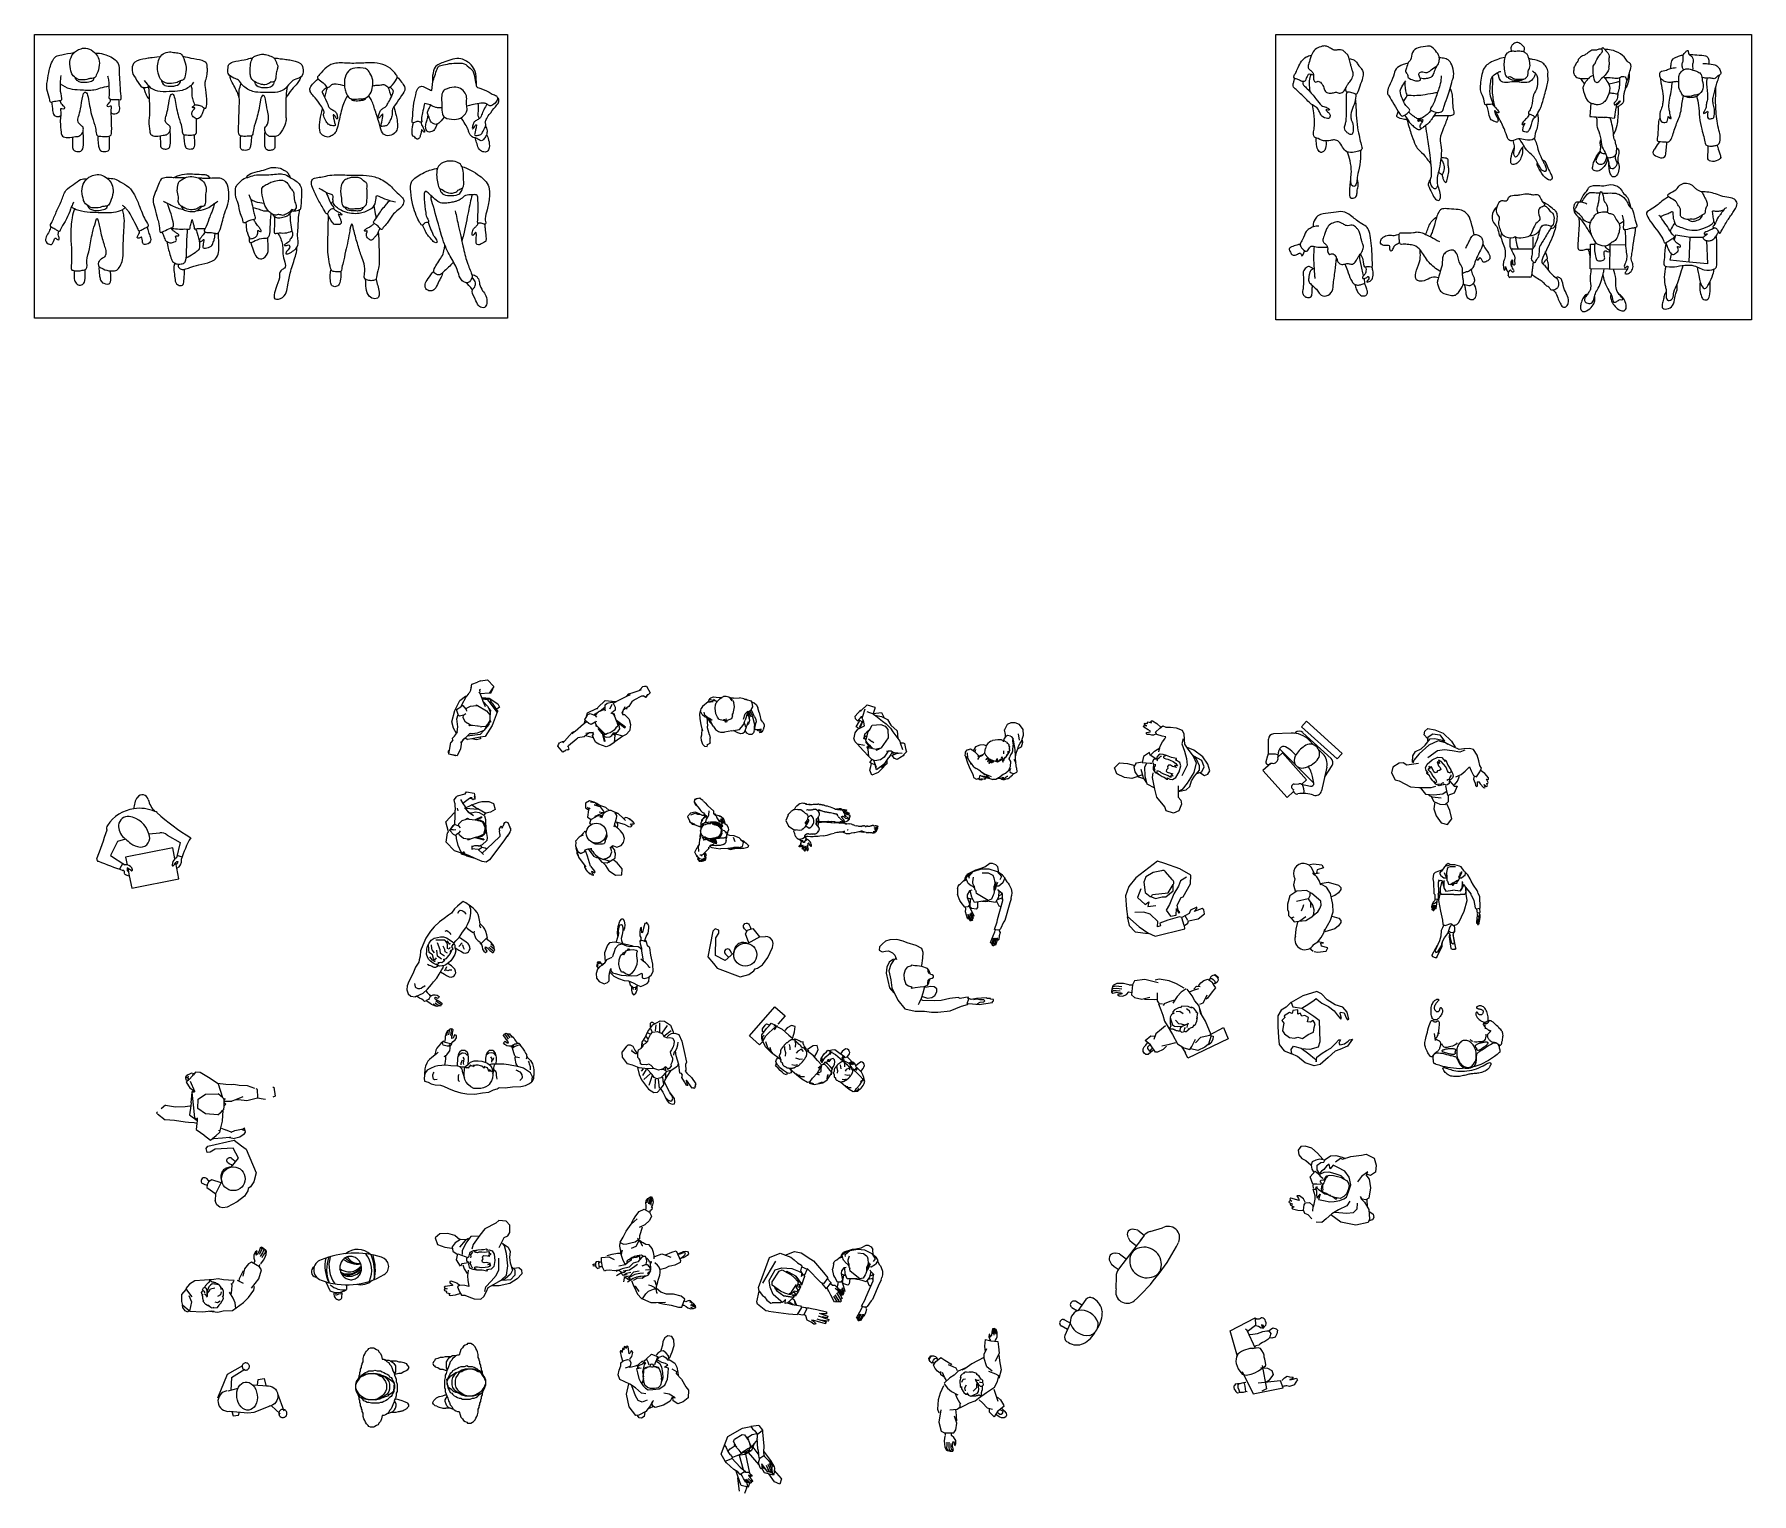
# Model space of a CAD drawing. Header units: millimetres. Extents: x 1029 to 1042.4, y 847.5 to 858.9.
import ezdxf

# ---------------------------------------------------------------- set-up
doc = ezdxf.new("R2010")
doc.units = ezdxf.units.MM
doc.linetypes.add('0', pattern=[0])
doc.layers.add('AG-PEOPLE', color=7, linetype='Continuous', true_color=0x66ccff)
doc.layers.add('X-VPRT', color=6, linetype='Continuous', true_color=0xff00ff)
doc.layers.add('Mobiliario TöjiNN', color=7, linetype='Continuous')

msp = doc.modelspace()

# ---------------------------------------------------------------- linework, layer by layer
at = {"layer": 'AG-PEOPLE'}
for p, q in [((1041.127, 858.372), (1041.119, 858.269)), ((1041.119, 858.269), (1041.133, 858.268)), ((1041.31, 858.254), (1041.29, 858.255))]:
    msp.add_line(p, q, dxfattribs=at)
for points in [[(1041.78, 857.304), (1041.789, 857.346), (1041.902, 857.329), (1042.004, 857.329)], [(1041.894, 857.135), (1041.902, 857.329)], [(1041.411, 857.076), (1041.122, 857.082), (1041.126, 857.274), (1041.158, 857.273)], [(1041.27, 857.271), (1041.398, 857.269)], [(1041.276, 857.079), (1041.279, 857.271)], [(1042.029, 857.302), (1042.038, 857.12), (1041.894, 857.135), (1041.747, 857.148), (1041.757, 857.197)], [(1040.511, 857.102), (1040.516, 857.15)]]:
    msp.add_lwpolyline(points, dxfattribs=at)
for centre, start, end in [((1040.519, 857.224), 90.3972, 138.8011), ((1040.674, 857.225), 87.4959, 90.3972), ((1040.497, 857.028), 173.6324, 270.3972), ((1040.653, 857.029), 270.3972, 353.6324)]:
    msp.add_arc(centre, 0.0129, start, end, dxfattribs=at)
for points, knots in [([(1029.323, 858.781), (1029.313, 858.774), (1029.294, 858.757), (1029.264, 858.697), (1029.281, 858.627), (1029.287, 858.592), (1029.326, 858.564), (1029.342, 858.553), (1029.408, 858.555), (1029.426, 858.568), (1029.466, 858.563), (1029.485, 858.603), (1029.508, 858.668), (1029.497, 858.73), (1029.467, 858.771), (1029.413, 858.807), (1029.36, 858.8), (1029.333, 858.788), (1029.323, 858.781)], [0, 0, 0, 0, 0.328339, 0.763961, 1.22192, 1.541806, 1.899415, 2.155152, 2.581871, 2.847085, 3.15891, 3.497755, 3.95417, 4.377581, 4.764042, 5.190582, 5.581259, 5.927259, 5.927259, 5.927259, 5.927259]), ([(1039.881, 858.815), (1039.891, 858.81), (1039.919, 858.785), (1039.948, 858.737), (1039.947, 858.709), (1039.942, 858.664), (1039.89, 858.645), (1039.855, 858.601), (1039.807, 858.624), (1039.782, 858.602), (1039.794, 858.575), (1039.807, 858.553), (1039.775, 858.544), (1039.746, 858.551), (1039.697, 858.569), (1039.704, 858.597), (1039.676, 858.619), (1039.692, 858.648), (1039.703, 858.695), (1039.728, 858.708), (1039.731, 858.776), (1039.779, 858.809), (1039.855, 858.816), (1039.873, 858.818), (1039.881, 858.815)], [0, 0, 0, 0, 0.410549, 0.855713, 1.16975, 1.543205, 1.9762, 2.399985, 2.800824, 3.094724, 3.411971, 3.675701, 3.967246, 4.320045, 4.721028, 5.003725, 5.323252, 5.650567, 6.054629, 6.355242, 6.817524, 7.263435, 7.778208, 8.0792, 8.0792, 8.0792, 8.0792]), ([(1040.603, 858.772), (1040.611, 858.786), (1040.614, 858.806), (1040.601, 858.815), (1040.584, 858.837), (1040.548, 858.851), (1040.519, 858.833), (1040.504, 858.814), (1040.505, 858.796), (1040.506, 858.783), (1040.507, 858.777)], [0.028393, 0.028393, 0.028393, 0.028393, 0.284476, 0.480524, 0.747358, 1.055927, 1.34612, 1.593416, 1.809502, 2.02394, 2.02394, 2.02394, 2.02394]), ([(1041.217, 858.794), (1041.21, 858.795), (1041.191, 858.797), (1041.173, 858.781), (1041.14, 858.79), (1041.126, 858.781), (1041.095, 858.757), (1041.07, 858.744), (1041.057, 858.738), (1041.039, 858.726), (1041.028, 858.713), (1041.028, 858.698), (1041.012, 858.685), (1041.007, 858.668), (1040.993, 858.651), (1040.997, 858.629), (1040.989, 858.613), (1041.008, 858.571), (1041.041, 858.566), (1041.068, 858.565), (1041.117, 858.567)], [3.818287, 3.818287, 3.818287, 3.818287, 3.97581, 4.255557, 4.545829, 4.752331, 5.078126, 5.367514, 5.701239, 5.948568, 6.152598, 6.348361, 6.583094, 6.805607, 7.044643, 7.281526, 7.503043, 7.834581, 8.136287, 8.453986, 8.453986, 8.453986, 8.453986]), ([(1041.232, 858.796), (1041.228, 858.8), (1041.221, 858.809), (1041.213, 858.803), (1041.218, 858.788), (1041.219, 858.779), (1041.218, 858.773), (1041.208, 858.761), (1041.187, 858.739), (1041.167, 858.703), (1041.16, 858.683), (1041.159, 858.681), (1041.153, 858.672), (1041.144, 858.663), (1041.147, 858.629), (1041.144, 858.606), (1041.152, 858.564), (1041.159, 858.545), (1041.162, 858.539), (1041.175, 858.527), (1041.19, 858.54), (1041.21, 858.567), (1041.232, 858.581), (1041.269, 858.632), (1041.267, 858.644), (1041.266, 858.653), (1041.267, 858.658), (1041.269, 858.668), (1041.271, 858.688), (1041.266, 858.713), (1041.273, 858.742), (1041.261, 858.764), (1041.251, 858.775), (1041.245, 858.781), (1041.236, 858.791), (1041.232, 858.796)], [0, 0, 0, 0, 0.149783, 0.299566, 0.536826, 0.536826, 0.536826, 0.764172, 1.054836, 1.471982, 1.471982, 1.471982, 1.519123, 1.747559, 2.025292, 2.282152, 2.685685, 2.685685, 2.685685, 2.92305, 3.123701, 3.340736, 3.867141, 4.209083, 4.611053, 4.809959, 4.809959, 4.809959, 5.092768, 5.346551, 5.65366, 5.814704, 5.814704, 5.964487, 6.11427, 6.11427, 6.11427, 6.11427]), ([(1029.202, 858.588), (1029.199, 858.569), (1029.197, 858.529), (1029.193, 858.472), (1029.217, 858.392), (1029.186, 858.391), (1029.142, 858.384), (1029.117, 858.374), (1029.116, 858.416), (1029.085, 858.484), (1029.102, 858.571), (1029.115, 858.658), (1029.152, 858.742), (1029.203, 858.748), (1029.272, 858.763), (1029.306, 858.767)], [0, 0, 0, 0, 0.404899, 0.829805, 1.276298, 1.516647, 1.885942, 2.122553, 2.418487, 2.881882, 3.382407, 3.897515, 4.613825, 5.020942, 5.486775, 5.486775, 5.486775, 5.486775]), ([(1029.471, 858.763), (1029.482, 858.763), (1029.518, 858.762), (1029.577, 858.743), (1029.659, 858.7), (1029.655, 858.612), (1029.663, 858.537), (1029.665, 858.453), (1029.674, 858.394), (1029.652, 858.399), (1029.62, 858.399), (1029.584, 858.4), (1029.577, 858.415), (1029.586, 858.456), (1029.577, 858.502), (1029.579, 858.547), (1029.573, 858.571), (1029.569, 858.584)], [6.405822, 6.405822, 6.405822, 6.405822, 6.606092, 7.076266, 7.806153, 8.304227, 8.77662, 9.284333, 9.649979, 9.844608, 10.160206, 10.472731, 10.661147, 10.998544, 11.371438, 11.724832, 12.051545, 12.051545, 12.051545, 12.051545]), ([(1029.976, 858.733), (1029.94, 858.731), (1029.897, 858.724), (1029.864, 858.721), (1029.769, 858.702), (1029.754, 858.644), (1029.761, 858.599), (1029.78, 858.577), (1029.821, 858.499), (1029.853, 858.494), (1029.869, 858.496), (1029.884, 858.498)], [0.122159, 0.122159, 0.122159, 0.122159, 0.492275, 0.8445, 1.35796, 1.76268, 2.171171, 2.225233, 2.49648, 2.7933, 3.062351, 3.062351, 3.062351, 3.062351]), ([(1029.999, 858.757), (1029.985, 858.748), (1029.964, 858.72), (1029.955, 858.663), (1029.956, 858.624), (1029.973, 858.556), (1030.018, 858.53), (1030.05, 858.523), (1030.11, 858.531), (1030.131, 858.551), (1030.16, 858.55), (1030.174, 858.589), (1030.183, 858.653), (1030.164, 858.719), (1030.139, 858.766), (1030.091, 858.765), (1030.049, 858.777), (1030.014, 858.767), (1029.999, 858.757)], [0, 0, 0, 0, 0.380816, 0.777567, 1.121519, 1.558973, 1.928522, 2.239486, 2.648118, 2.935873, 3.193646, 3.511234, 3.949847, 4.399097, 4.766616, 5.118537, 5.476989, 5.862419, 5.862419, 5.862419, 5.862419]), ([(1030.217, 858.512), (1030.22, 858.501), (1030.226, 858.476), (1030.221, 858.434), (1030.231, 858.401), (1030.243, 858.356), (1030.272, 858.361), (1030.301, 858.351), (1030.316, 858.336), (1030.337, 858.327), (1030.343, 858.387), (1030.332, 858.475), (1030.325, 858.537), (1030.336, 858.561), (1030.342, 858.597), (1030.345, 858.621), (1030.345, 858.625), (1030.347, 858.636), (1030.341, 858.66), (1030.343, 858.687), (1030.302, 858.709), (1030.219, 858.721), (1030.182, 858.73), (1030.155, 858.736)], [-13.804352, -13.804352, -13.804352, -13.804352, -13.517043, -13.184156, -12.845852, -12.494213, -12.223731, -11.915775, -11.653081, -11.446219, -11.061808, -10.507357, -10.078273, -9.805699, -9.398113, -9.316463, -9.316463, -9.316463, -9.051387, -8.764397, -8.416012, -7.901151, -7.522117, -7.522117, -7.522117, -7.522117]), ([(1030.864, 858.725), (1030.903, 858.722), (1030.95, 858.714), (1030.984, 858.711), (1031.08, 858.692), (1031.094, 858.633), (1031.085, 858.57), (1031.016, 858.56), (1030.987, 858.527), (1030.945, 858.473), (1030.872, 858.451), (1030.777, 858.458), (1030.699, 858.456), (1030.617, 858.505), (1030.591, 858.556), (1030.551, 858.566), (1030.495, 858.598), (1030.507, 858.647), (1030.506, 858.677), (1030.547, 858.699), (1030.629, 858.71), (1030.67, 858.72), (1030.683, 858.724), (1030.697, 858.725)], [0.080019, 0.080019, 0.080019, 0.080019, 0.492275, 0.8445, 1.35796, 1.76268, 2.17117, 2.595115, 2.960421, 3.404154, 3.876709, 4.411681, 4.899255, 5.423429, 5.823574, 6.171486, 6.586254, 6.949873, 7.236863, 7.585248, 8.100109, 8.483226, 8.562533, 8.562533, 8.562533, 8.562533]), ([(1030.716, 858.539), (1030.727, 858.533), (1030.757, 858.52), (1030.792, 858.514), (1030.814, 858.522), (1030.831, 858.53), (1030.839, 858.542), (1030.853, 858.532), (1030.871, 858.545), (1030.878, 858.559), (1030.879, 858.599), (1030.887, 858.634), (1030.896, 858.663), (1030.883, 858.684), (1030.878, 858.707), (1030.864, 858.728), (1030.838, 858.74), (1030.797, 858.753), (1030.766, 858.757), (1030.73, 858.745), (1030.702, 858.734), (1030.688, 858.711), (1030.678, 858.664), (1030.676, 858.607), (1030.681, 858.576), (1030.699, 858.548), (1030.709, 858.542), (1030.716, 858.539)], [0, 0, 0, 0, 1.028406, 1.946323, 2.677527, 3.342089, 3.854418, 4.407017, 5.094314, 5.695885, 6.647548, 7.606954, 8.421752, 9.156276, 9.898215, 10.64531, 11.46501, 12.471141, 13.334486, 14.27627, 15.104055, 15.862346, 16.937319, 18.1019, 18.976305, 19.81712, 20.50441, 20.50441, 20.50441, 20.50441]), ([(1031.632, 858.509), (1031.644, 858.511), (1031.671, 858.515), (1031.703, 858.514), (1031.72, 858.522), (1031.75, 858.502), (1031.759, 858.492), (1031.78, 858.504), (1031.822, 858.559), (1031.826, 858.584), (1031.805, 858.611), (1031.754, 858.663), (1031.667, 858.69), (1031.576, 858.687), (1031.457, 858.68), (1031.346, 858.693), (1031.273, 858.66), (1031.222, 858.599), (1031.196, 858.573), (1031.216, 858.553), (1031.259, 858.525), (1031.279, 858.483), (1031.31, 858.516), (1031.317, 858.52), (1031.349, 858.527), (1031.392, 858.514), (1031.413, 858.51)], [0.204874, 0.204874, 0.204874, 0.204874, 0.47385, 0.848606, 1.100796, 1.450919, 1.657554, 1.933925, 2.443884, 2.733444, 3.067671, 3.585155, 4.158408, 4.738752, 5.408274, 6.048292, 6.580826, 7.104775, 7.431857, 7.714541, 8.16433, 8.54403, 8.817538, 9.127803, 9.45951, 9.944338, 9.944338, 9.944338, 9.944338]), ([(1032.037, 858.37), (1032.03, 858.339), (1032.022, 858.298), (1032.011, 858.255), (1032.019, 858.215), (1031.989, 858.235), (1031.966, 858.227), (1031.935, 858.211), (1031.946, 858.261), (1031.946, 858.349), (1031.968, 858.436), (1031.979, 858.49), (1032.017, 858.513), (1032.055, 858.488), (1032.081, 858.476), (1032.093, 858.471), (1032.095, 858.471), (1032.096, 858.489), (1032.1, 858.543), (1032.117, 858.581), (1032.133, 858.638), (1032.145, 858.663), (1032.187, 858.672), (1032.247, 858.686), (1032.313, 858.684), (1032.335, 858.685), (1032.346, 858.68), (1032.361, 858.673), (1032.392, 858.645), (1032.417, 858.624), (1032.429, 858.575), (1032.436, 858.497), (1032.457, 858.495), (1032.536, 858.464), (1032.56, 858.444), (1032.599, 858.433), (1032.609, 858.41), (1032.598, 858.383), (1032.559, 858.347), (1032.53, 858.359), (1032.52, 858.371), (1032.489, 858.375), (1032.438, 858.368), (1032.399, 858.357), (1032.367, 858.35)], [0, 0, 0, 0, 0.413937, 0.775728, 1.042098, 1.287344, 1.556572, 1.804613, 2.109866, 2.617348, 3.116119, 3.493825, 3.802036, 4.158012, 4.429723, 4.429723, 4.429723, 4.722339, 5.115045, 5.562087, 5.965668, 6.229133, 6.559567, 6.988484, 7.414819, 7.720548, 7.720548, 7.720548, 8.121034, 8.423966, 8.789824, 9.93816, 10.187844, 10.671624, 11.017767, 11.336032, 11.579144, 11.867888, 12.156005, 12.438791, 12.823163, 13.120628, 13.520617, 13.832267, 13.832267, 13.832267, 13.832267]), ([(1032.441, 858.506), (1032.441, 858.517), (1032.441, 858.551), (1032.439, 858.619), (1032.404, 858.673), (1032.319, 858.74), (1032.197, 858.695), (1032.111, 858.666), (1032.101, 858.595), (1032.097, 858.565), (1032.098, 858.554), (1032.1, 858.532)], [0.165501, 0.165501, 0.165501, 0.165501, 0.412344, 0.943751, 1.357516, 1.849175, 2.445436, 2.932905, 3.346264, 3.647746, 4.039868, 4.039868, 4.039868, 4.039868]), ([(1038.965, 858.592), (1038.959, 858.594), (1038.925, 858.603), (1038.921, 858.588), (1038.905, 858.561), (1038.903, 858.539), (1038.868, 858.543), (1038.847, 858.561), (1038.814, 858.562), (1038.811, 858.59), (1038.829, 858.605), (1038.841, 858.651), (1038.887, 858.728), (1038.928, 858.742), (1038.946, 858.746), (1038.951, 858.747)], [0, 0, 0, 0, 0.221932, 0.484236, 0.772139, 0.983718, 1.260586, 1.542609, 1.815004, 2.053065, 2.29442, 2.647927, 3.362645, 3.723067, 3.836503, 3.836503, 3.836503, 3.836503]), ([(1039.245, 858.72), (1039.257, 858.719), (1039.28, 858.711), (1039.301, 858.694), (1039.319, 858.663), (1039.34, 858.645), (1039.357, 858.611), (1039.35, 858.569), (1039.327, 858.509), (1039.31, 858.453), (1039.298, 858.44), (1039.275, 858.451), (1039.239, 858.461), (1039.22, 858.456), (1039.215, 858.482), (1039.218, 858.492)], [0, 0, 0, 0, 0.310458, 0.580464, 0.884054, 1.159911, 1.465551, 1.799765, 2.228648, 2.622472, 2.809483, 3.060349, 3.380888, 3.581405, 3.872756, 3.872756, 3.872756, 3.872756]), ([(1039.702, 858.684), (1039.689, 858.681), (1039.649, 858.67), (1039.602, 858.647), (1039.593, 858.582), (1039.554, 858.508), (1039.536, 858.453), (1039.556, 858.427), (1039.594, 858.365), (1039.632, 858.296), (1039.655, 858.267), (1039.677, 858.279), (1039.702, 858.295), (1039.723, 858.318), (1039.702, 858.338), (1039.678, 858.362), (1039.658, 858.405), (1039.635, 858.469), (1039.656, 858.501), (1039.674, 858.533), (1039.685, 858.547)], [8.322144, 8.322144, 8.322144, 8.322144, 8.534999, 9.017216, 9.478885, 10.038429, 10.470339, 10.791617, 11.304453, 11.851077, 12.173586, 12.443748, 12.778656, 13.081471, 13.369947, 13.716274, 14.137501, 14.614591, 14.970512, 15.412006, 15.412006, 15.412006, 15.412006]), ([(1039.924, 858.66), (1039.92, 858.651), (1039.912, 858.633), (1039.895, 858.588), (1039.885, 858.573), (1039.853, 858.565), (1039.82, 858.562), (1039.806, 858.565), (1039.798, 858.567)], [0, 0, 0, 0, 0.335844, 0.742495, 0.98729, 1.322632, 1.668922, 1.948795, 1.948795, 1.948795, 1.948795]), ([(1039.96, 858.586), (1039.96, 858.565), (1039.959, 858.523), (1039.92, 858.426), (1039.9, 858.357), (1039.867, 858.323), (1039.893, 858.312), (1039.911, 858.306), (1039.933, 858.298), (1039.974, 858.307), (1039.981, 858.343), (1040.008, 858.416), (1040.029, 858.476), (1040.046, 858.552), (1040.063, 858.584), (1040.053, 858.659), (1040.026, 858.707), (1039.993, 858.722), (1039.963, 858.726), (1039.946, 858.726)], [0, 0, 0, 0, 0.470664, 1.080136, 1.604626, 1.954469, 2.216973, 2.48458, 2.771086, 3.12785, 3.47273, 3.994484, 4.491651, 5.006039, 5.369702, 5.876038, 6.313555, 6.680176, 7.016104, 7.016104, 7.016104, 7.016104]), ([(1040.457, 858.73), (1040.438, 858.727), (1040.403, 858.716), (1040.341, 858.691), (1040.293, 858.657), (1040.274, 858.581), (1040.267, 858.523), (1040.26, 858.463), (1040.291, 858.43), (1040.293, 858.361), (1040.311, 858.361), (1040.324, 858.369), (1040.368, 858.363), (1040.359, 858.386), (1040.334, 858.451), (1040.348, 858.525), (1040.348, 858.575), (1040.396, 858.611), (1040.415, 858.618), (1040.425, 858.621)], [7.926453, 7.926453, 7.926453, 7.926453, 8.251354, 8.667249, 9.347012, 9.716314, 10.107971, 10.490953, 10.831658, 11.187202, 11.356013, 11.566764, 11.872384, 12.067728, 12.448037, 12.89425, 13.25013, 13.626573, 13.911676, 13.911676, 13.911676, 13.911676]), ([(1040.649, 858.703), (1040.653, 858.686), (1040.657, 858.656), (1040.636, 858.624), (1040.64, 858.595), (1040.627, 858.573), (1040.606, 858.557), (1040.565, 858.56), (1040.525, 858.561), (1040.497, 858.589), (1040.472, 858.564), (1040.454, 858.614), (1040.449, 858.667), (1040.452, 858.717), (1040.464, 858.758), (1040.492, 858.774), (1040.51, 858.778), (1040.543, 858.776), (1040.585, 858.78), (1040.617, 858.767), (1040.637, 858.75), (1040.646, 858.72), (1040.649, 858.703)], [0, 0, 0, 0, 0.323536, 0.60409, 0.851138, 1.081157, 1.314359, 1.612956, 1.916126, 2.188015, 2.40277, 2.698915, 3.060368, 3.397597, 3.698069, 3.952077, 4.154254, 4.421277, 4.733115, 5.001948, 5.234042, 5.564045, 5.564045, 5.564045, 5.564045]), ([(1040.669, 858.625), (1040.678, 858.621), (1040.694, 858.608), (1040.712, 858.59), (1040.718, 858.492), (1040.673, 858.443), (1040.672, 858.349), (1040.65, 858.318), (1040.635, 858.288), (1040.655, 858.288), (1040.677, 858.279), (1040.695, 858.258), (1040.703, 858.277), (1040.731, 858.326), (1040.748, 858.364), (1040.773, 858.464), (1040.8, 858.553), (1040.789, 858.582), (1040.799, 858.627), (1040.773, 858.666), (1040.748, 858.697), (1040.684, 858.712), (1040.654, 858.718), (1040.645, 858.72)], [0, 0, 0, 0, 0.273996, 0.530218, 1.011639, 1.434547, 1.912649, 2.239088, 2.491182, 2.675785, 2.935516, 3.172309, 3.361561, 3.74427, 4.084026, 4.608656, 5.097134, 5.370962, 5.704152, 6.045734, 6.361512, 6.809171, 6.987573, 6.987573, 6.987573, 6.987573]), ([(1041.407, 858.547), (1041.409, 858.549), (1041.417, 858.557), (1041.422, 858.587), (1041.431, 858.621), (1041.452, 858.675), (1041.406, 858.698), (1041.392, 858.739), (1041.324, 858.779), (1041.261, 858.794), (1041.247, 858.79), (1041.237, 858.791)], [0.68324, 0.68324, 0.68324, 0.68324, 0.80835, 1.104918, 1.435936, 1.806107, 2.144483, 2.494179, 2.98887, 3.401057, 3.653059, 3.653059, 3.653059, 3.653059]), ([(1041.751, 858.644), (1041.751, 858.653), (1041.753, 858.67), (1041.758, 858.716), (1041.787, 858.729), (1041.813, 858.741), (1041.839, 858.748), (1041.849, 858.75)], [0, 0, 0, 0, 0.287167, 0.645229, 0.940853, 1.272505, 1.49689, 1.49689, 1.49689, 1.49689]), ([(1041.849, 858.632), (1041.845, 858.639), (1041.84, 858.654), (1041.838, 858.683), (1041.851, 858.706), (1041.845, 858.743), (1041.854, 858.761), (1041.865, 858.772), (1041.888, 858.793), (1041.886, 858.757), (1041.899, 858.747), (1041.923, 858.733), (1041.927, 858.69), (1041.915, 858.667), (1041.926, 858.646), (1041.922, 858.636), (1041.92, 858.632)], [0, 0, 0, 0, 0.266933, 0.560076, 0.840746, 1.169603, 1.409425, 1.643605, 1.884552, 2.155541, 2.37866, 2.656316, 3.008478, 3.280987, 3.534069, 3.743037, 3.743037, 3.743037, 3.743037]), ([(1041.891, 858.754), (1041.911, 858.754), (1041.955, 858.748), (1042.023, 858.747), (1042.044, 858.727), (1042.049, 858.694), (1042.047, 858.685), (1042.047, 858.68)], [1.780028, 1.780028, 1.780028, 1.780028, 2.178784, 2.639668, 2.920406, 3.230361, 3.433178, 3.433178, 3.433178, 3.433178]), ([(1042, 858.683), (1042.013, 858.683), (1042.037, 858.681), (1042.095, 858.676), (1042.12, 858.655), (1042.138, 858.631), (1042.146, 858.593), (1042.113, 858.589), (1042.108, 858.571), (1042.088, 858.56), (1042.056, 858.572), (1042.026, 858.566), (1042.004, 858.571), (1041.993, 858.574)], [0, 0, 0, 0, 0.339374, 0.752461, 1.065158, 1.368516, 1.673486, 1.952433, 2.178381, 2.421107, 2.733567, 3.041243, 3.360054, 3.360054, 3.360054, 3.360054]), ([(1029.31, 858.576), (1029.313, 858.569), (1029.321, 858.555), (1029.343, 858.54), (1029.376, 858.534), (1029.419, 858.537), (1029.457, 858.548), (1029.461, 858.564), (1029.462, 858.57)], [0.09511, 0.09511, 0.09511, 0.09511, 0.297289, 0.584433, 0.895396, 1.26174, 1.600834, 1.777869, 1.777869, 1.777869, 1.777869]), ([(1029.852, 858.549), (1029.889, 858.504), (1029.915, 858.48), (1029.976, 858.461), (1030.072, 858.468), (1030.149, 858.467), (1030.216, 858.506), (1030.237, 858.532), (1030.24, 858.537)], [3.18512, 3.18512, 3.18512, 3.18512, 3.404154, 3.876709, 4.411681, 4.899255, 5.423429, 5.560243, 5.560243, 5.560243, 5.560243]), ([(1029.985, 858.555), (1029.986, 858.548), (1029.992, 858.532), (1030.012, 858.506), (1030.067, 858.502), (1030.124, 858.514), (1030.134, 858.539), (1030.136, 858.549)], [0.103525, 0.103525, 0.103525, 0.103525, 0.300979, 0.605103, 1.001146, 1.404121, 1.686112, 1.686112, 1.686112, 1.686112]), ([(1030.593, 858.412), (1030.588, 858.432), (1030.574, 858.472), (1030.531, 858.542), (1030.52, 858.577), (1030.521, 858.586)], [-1.148424, -1.148424, -1.148424, -1.148424, -0.737861, 0, 0.287478, 0.287478, 0.287478, 0.287478]), ([(1030.591, 858.296), (1030.592, 858.33), (1030.596, 858.397), (1030.589, 858.474), (1030.601, 858.51), (1030.608, 858.526)], [9.639883, 9.639883, 9.639883, 9.639883, 10.168454, 10.622601, 11.003758, 11.003758, 11.003758, 11.003758]), ([(1030.865, 858.542), (1030.864, 858.535), (1030.858, 858.518), (1030.839, 858.493), (1030.784, 858.489), (1030.726, 858.501), (1030.717, 858.528), (1030.715, 858.539)], [0.099563, 0.099563, 0.099563, 0.099563, 0.300979, 0.605103, 1.001146, 1.404121, 1.720747, 1.720747, 1.720747, 1.720747]), ([(1031.064, 858.558), (1031.058, 858.548), (1031.046, 858.525), (1030.999, 858.48), (1030.971, 858.439), (1030.957, 858.417)], [0.189138, 0.189138, 0.189138, 0.189138, 0.50388, 0.919459, 1.377186, 1.377186, 1.377186, 1.377186]), ([(1031.276, 858.497), (1031.271, 858.493), (1031.263, 858.485), (1031.237, 858.466), (1031.238, 858.455), (1031.248, 858.443), (1031.285, 858.364), (1031.287, 858.346), (1031.304, 858.328), (1031.334, 858.316), (1031.352, 858.295), (1031.358, 858.267), (1031.36, 858.244), (1031.345, 858.258), (1031.339, 858.276), (1031.32, 858.288), (1031.328, 858.262), (1031.333, 858.235), (1031.339, 858.211), (1031.343, 858.196), (1031.319, 858.196), (1031.288, 858.203), (1031.271, 858.23), (1031.251, 858.27), (1031.249, 858.288), (1031.257, 858.3), (1031.245, 858.329), (1031.223, 858.365), (1031.173, 858.429), (1031.149, 858.454), (1031.138, 858.487), (1031.163, 858.52), (1031.191, 858.55), (1031.207, 858.564)], [0, 0, 0, 0, 0.26821, 0.59922, 0.776285, 1.018832, 1.585191, 1.85193, 2.136696, 2.481914, 2.794862, 3.132441, 3.366034, 3.582307, 3.865174, 4.089694, 4.345009, 4.687444, 4.997927, 5.195328, 5.460984, 5.801919, 6.145796, 6.553059, 6.798779, 7.013032, 7.33368, 7.744063, 8.291761, 8.653624, 8.979813, 9.372596, 9.794065, 9.794065, 9.794065, 9.794065]), ([(1031.576, 858.642), (1031.591, 858.637), (1031.605, 858.617), (1031.637, 858.568), (1031.633, 858.503), (1031.62, 858.447), (1031.576, 858.406), (1031.537, 858.409), (1031.475, 858.401), (1031.444, 858.416), (1031.421, 858.459), (1031.413, 858.499), (1031.409, 858.556), (1031.436, 858.627), (1031.489, 858.65), (1031.555, 858.649), (1031.576, 858.642)], [0, 0, 0, 0, 0.348735, 0.79416, 1.282896, 1.747594, 2.166166, 2.494563, 2.907986, 3.218233, 3.617841, 4.011828, 4.475153, 4.981928, 5.389225, 5.878868, 5.878868, 5.878868, 5.878868]), ([(1031.824, 858.576), (1031.836, 858.564), (1031.857, 858.538), (1031.883, 858.505), (1031.886, 858.479), (1031.875, 858.457), (1031.836, 858.398), (1031.791, 858.338), (1031.784, 858.317), (1031.786, 858.28), (1031.773, 858.246), (1031.76, 858.222), (1031.747, 858.195), (1031.719, 858.195), (1031.695, 858.188), (1031.701, 858.213), (1031.711, 858.266), (1031.714, 858.295), (1031.703, 858.281), (1031.693, 858.268), (1031.671, 858.247), (1031.682, 858.286), (1031.688, 858.31), (1031.707, 858.331), (1031.731, 858.34), (1031.744, 858.355), (1031.763, 858.392), (1031.787, 858.44), (1031.796, 858.465), (1031.79, 858.476), (1031.776, 858.491), (1031.768, 858.498)], [0, 0, 0, 0, 0.434902, 0.82706, 1.121336, 1.410763, 1.930569, 2.460421, 2.73873, 3.098269, 3.466453, 3.793637, 4.106657, 4.421529, 4.68229, 4.936424, 5.41208, 5.67908, 5.865197, 6.146226, 6.400359, 6.714584, 7.025985, 7.33758, 7.625979, 7.88632, 8.298988, 8.759571, 9.058119, 9.266495, 9.554325, 9.554325, 9.554325, 9.554325]), ([(1038.886, 858.542), (1038.884, 858.535), (1038.88, 858.519), (1038.897, 858.507), (1038.929, 858.473), (1038.985, 858.41), (1039.025, 858.351), (1039.061, 858.344), (1039.099, 858.324), (1039.08, 858.315), (1039.06, 858.325), (1039.066, 858.312), (1039.09, 858.298), (1039.097, 858.275), (1039.091, 858.26), (1039.085, 858.248), (1039.034, 858.262), (1039.018, 858.291), (1039.006, 858.32), (1038.996, 858.338), (1038.964, 858.353), (1038.93, 858.38), (1038.896, 858.419), (1038.856, 858.455), (1038.824, 858.484), (1038.807, 858.497), (1038.805, 858.519), (1038.814, 858.543), (1038.817, 858.559), (1038.819, 858.567)], [0.052774, 0.052774, 0.052774, 0.052774, 0.223994, 0.465947, 0.792194, 1.287738, 1.717857, 2.038144, 2.331416, 2.504721, 2.723349, 2.86362, 3.139215, 3.385671, 3.586709, 3.749471, 4.103413, 4.404495, 4.691349, 4.920611, 5.223125, 5.565686, 5.938732, 6.327505, 6.66789, 6.894749, 7.125187, 7.390723, 7.645474, 7.645474, 7.645474, 7.645474]), ([(1038.94, 858.46), (1038.939, 858.473), (1038.934, 858.509), (1038.932, 858.546), (1038.941, 858.581), (1038.948, 858.596)], [7.882293, 7.882293, 7.882293, 7.882293, 8.0677625, 8.4443444, 8.8121327, 8.8121327, 8.8121327, 8.8121327]), ([(1039.677, 858.536), (1039.677, 858.523), (1039.68, 858.498), (1039.682, 858.472), (1039.694, 858.431), (1039.707, 858.436), (1039.761, 858.432), (1039.817, 858.438), (1039.884, 858.449), (1039.922, 858.457), (1039.934, 858.459)], [0, 0, 0, 0, 0.364874, 0.688657, 1.049371, 1.231468, 1.658354, 2.12214, 2.661635, 2.914563, 2.914563, 2.914563, 2.914563]), ([(1040.38, 858.343), (1040.378, 858.353), (1040.372, 858.372), (1040.356, 858.48), (1040.365, 858.526), (1040.363, 858.564), (1040.362, 858.581)], [0, 0, 0, 0, 0.287573, 0.810796, 1.176965, 1.547997, 1.547997, 1.547997, 1.547997]), ([(1040.697, 858.604), (1040.694, 858.595), (1040.685, 858.578), (1040.661, 858.535), (1040.597, 858.53), (1040.541, 858.545), (1040.484, 858.533), (1040.428, 858.535), (1040.412, 858.57), (1040.408, 858.596), (1040.401, 858.606), (1040.398, 858.61)], [0, 0, 0, 0, 0.275969, 0.617913, 1.010829, 1.40142, 1.793535, 2.158904, 2.454191, 2.718359, 2.922681, 2.922681, 2.922681, 2.922681]), ([(1040.606, 858.561), (1040.599, 858.556), (1040.585, 858.546), (1040.541, 858.548), (1040.498, 858.556), (1040.486, 858.569), (1040.481, 858.575)], [0, 0, 0, 0, 0.232242, 0.542438, 0.85527, 1.085363, 1.085363, 1.085363, 1.085363]), ([(1041.047, 858.566), (1041.052, 858.556), (1041.064, 858.539), (1041.074, 858.528), (1041.078, 858.523)], [0, 0, 0, 0, 0.3170818, 0.4814423, 0.4814423, 0.4814423, 0.4814423]), ([(1041.228, 858.581), (1041.238, 858.568), (1041.255, 858.543), (1041.288, 858.492), (1041.251, 858.402), (1041.226, 858.373), (1041.173, 858.354), (1041.148, 858.37), (1041.13, 858.367), (1041.093, 858.395), (1041.066, 858.479), (1041.069, 858.503), (1041.086, 858.543), (1041.124, 858.581), (1041.139, 858.587), (1041.148, 858.592)], [0.040756, 0.040756, 0.040756, 0.040756, 0.341981, 0.730935, 1.218983, 1.542664, 1.890548, 2.137192, 2.326475, 2.648584, 3.122367, 3.376923, 3.711793, 4.078294, 4.307364, 4.307364, 4.307364, 4.307364]), ([(1041.236, 858.571), (1041.241, 858.572), (1041.26, 858.574), (1041.306, 858.57), (1041.329, 858.566), (1041.346, 858.568), (1041.357, 858.577), (1041.375, 858.583), (1041.398, 858.581), (1041.407, 858.558), (1041.407, 858.547)], [-0.886069, -0.886069, -0.886069, -0.886069, -0.715065, -0.326453, 0, 0, 0.246716, 0.480131, 0.717249, 1.025784, 1.025784, 1.025784, 1.025784]), ([(1041.351, 858.543), (1041.339, 858.538), (1041.317, 858.531), (1041.286, 858.525), (1041.267, 858.521)], [0.0013291, 0.0013291, 0.0013291, 0.0013291, 0.3299693, 0.6387628, 0.6387628, 0.6387628, 0.6387628]), ([(1041.407, 858.547), (1041.402, 858.533), (1041.395, 858.504), (1041.396, 858.481), (1041.385, 858.452), (1041.382, 858.425), (1041.382, 858.387), (1041.379, 858.374), (1041.36, 858.36), (1041.343, 858.345), (1041.33, 858.342), (1041.324, 858.34)], [0, 0, 0, 0, 0.350623, 0.606386, 0.889631, 1.173145, 1.493861, 1.684502, 1.930583, 2.185936, 2.416402, 2.416402, 2.416402, 2.416402]), ([(1041.352, 858.572), (1041.351, 858.545), (1041.35, 858.521), (1041.349, 858.486), (1041.34, 858.463), (1041.336, 858.451), (1041.334, 858.446)], [0, 0, 0, 0, 0.314466, 0.628065, 0.888562, 1.109351, 1.109351, 1.109351, 1.109351]), ([(1041.427, 858.605), (1041.428, 858.584), (1041.425, 858.543), (1041.407, 858.501), (1041.395, 858.482)], [0, 0, 0, 0, 0.4135383, 0.8457336, 0.8457336, 0.8457336, 0.8457336]), ([(1041.813, 858.54), (1041.803, 858.541), (1041.782, 858.541), (1041.752, 858.533), (1041.711, 858.535), (1041.684, 858.553), (1041.667, 858.569), (1041.664, 858.596), (1041.664, 858.623), (1041.72, 858.629), (1041.747, 858.646), (1041.777, 858.65), (1041.792, 858.65)], [0, 0, 0, 0, 0.307412, 0.613692, 0.961659, 1.273855, 1.536769, 1.820409, 2.075306, 2.463857, 2.785261, 3.15041, 3.15041, 3.15041, 3.15041]), ([(1041.669, 858.57), (1041.67, 858.558), (1041.672, 858.532), (1041.692, 858.445), (1041.691, 858.391), (1041.687, 858.359), (1041.671, 858.312), (1041.664, 858.29), (1041.664, 858.262), (1041.67, 858.242), (1041.675, 858.226), (1041.704, 858.22), (1041.725, 858.228), (1041.728, 858.25), (1041.73, 858.275), (1041.739, 858.256), (1041.76, 858.246), (1041.743, 858.284), (1041.744, 858.305), (1041.733, 858.342), (1041.739, 858.383), (1041.75, 858.444), (1041.76, 858.51), (1041.762, 858.528), (1041.763, 858.536)], [0, 0, 0, 0, 0.343316, 0.86218, 1.269507, 1.587776, 1.969623, 2.240785, 2.52732, 2.781222, 2.989799, 3.276335, 3.525122, 3.787108, 4.012659, 4.221946, 4.421606, 4.71952, 4.994281, 5.327376, 5.680624, 6.124025, 6.57421, 6.853946, 6.853946, 6.853946, 6.853946]), ([(1041.849, 858.632), (1041.841, 858.627), (1041.826, 858.614), (1041.808, 858.581), (1041.816, 858.529), (1041.809, 858.496), (1041.83, 858.461), (1041.844, 858.422), (1041.9, 858.423), (1041.932, 858.438), (1041.964, 858.433), (1042.014, 858.483), (1041.994, 858.548), (1041.992, 858.598), (1041.963, 858.62), (1041.91, 858.635), (1041.877, 858.644), (1041.857, 858.637), (1041.849, 858.632)], [0, 0, 0, 0, 0.294391, 0.626263, 1.022309, 1.335664, 1.679767, 2.018387, 2.405111, 2.733065, 3.032354, 3.455642, 3.90401, 4.283626, 4.602037, 5.010252, 5.336419, 5.630989, 5.630989, 5.630989, 5.630989]), ([(1042.033, 858.569), (1042.031, 858.552), (1042.025, 858.522), (1042.043, 858.423), (1042.031, 858.385), (1042.025, 858.351), (1042.027, 858.33), (1041.992, 858.285), (1042.028, 858.3), (1042.04, 858.318), (1042.038, 858.286), (1042.034, 858.266), (1042.048, 858.245), (1042.073, 858.255), (1042.092, 858.258), (1042.093, 858.329), (1042.081, 858.365), (1042.077, 858.403), (1042.085, 858.438), (1042.109, 858.528), (1042.125, 858.574), (1042.129, 858.587), (1042.131, 858.592)], [0, 0, 0, 0, 0.385581, 0.928945, 1.284072, 1.592557, 1.867317, 2.203946, 2.46879, 2.673523, 2.932839, 3.203463, 3.441721, 3.712114, 3.930448, 4.371134, 4.732852, 5.056315, 5.390069, 5.927217, 6.312842, 6.547627, 6.547627, 6.547627, 6.547627]), ([(1029.13, 858.38), (1029.132, 858.368), (1029.137, 858.343), (1029.136, 858.306), (1029.152, 858.266), (1029.201, 858.269), (1029.209, 858.292), (1029.194, 858.341), (1029.222, 858.326), (1029.239, 858.337), (1029.22, 858.355), (1029.207, 858.364), (1029.2, 858.383), (1029.2, 858.392)], [0, 0, 0, 0, 0.324329, 0.654038, 0.980089, 1.31306, 1.562526, 1.890179, 2.123217, 2.319335, 2.559559, 2.78492, 3.066636, 3.066636, 3.066636, 3.066636]), ([(1029.196, 858.525), (1029.219, 858.508), (1029.273, 858.48), (1029.35, 858.478), (1029.462, 858.471), (1029.508, 858.493), (1029.556, 858.503), (1029.579, 858.508)], [0, 0, 0, 0, 0.49262, 0.970296, 1.525877, 1.91054, 2.357805, 2.357805, 2.357805, 2.357805]), ([(1029.201, 858.276), (1029.199, 858.26), (1029.196, 858.23), (1029.202, 858.148), (1029.211, 858.113), (1029.257, 858.099), (1029.315, 858.116), (1029.337, 858.111), (1029.364, 858.129), (1029.377, 858.152), (1029.38, 858.188), (1029.355, 858.202), (1029.33, 858.227), (1029.34, 858.273), (1029.359, 858.328), (1029.368, 858.423), (1029.385, 858.462), (1029.407, 858.455), (1029.419, 858.397), (1029.441, 858.265), (1029.475, 858.188), (1029.476, 858.132), (1029.488, 858.117), (1029.514, 858.115), (1029.566, 858.112), (1029.59, 858.119), (1029.601, 858.138), (1029.596, 858.229), (1029.596, 858.281), (1029.595, 858.309)], [0, 0, 0, 0, 0.367422, 0.849592, 1.155125, 1.500942, 1.915175, 2.163871, 2.449819, 2.726819, 3.028002, 3.298323, 3.597866, 3.942622, 4.363249, 4.892434, 5.209125, 5.400667, 5.793861, 6.423411, 6.925264, 7.304696, 7.514686, 7.780072, 8.170521, 8.426973, 8.647129, 9.145326, 9.639883, 9.639883, 9.639883, 9.639883]), ([(1029.655, 858.398), (1029.654, 858.387), (1029.652, 858.364), (1029.663, 858.329), (1029.65, 858.288), (1029.6, 858.286), (1029.591, 858.308), (1029.602, 858.359), (1029.575, 858.342), (1029.557, 858.35), (1029.574, 858.37), (1029.585, 858.379), (1029.59, 858.394), (1029.59, 858.402)], [0.038839, 0.038839, 0.038839, 0.038839, 0.324329, 0.654038, 0.980089, 1.31306, 1.562526, 1.890179, 2.123217, 2.319335, 2.559559, 2.78492, 2.989829, 2.989829, 2.989829, 2.989829]), ([(1029.842, 858.497), (1029.848, 858.486), (1029.859, 858.465), (1029.867, 858.432), (1029.884, 858.411), (1029.892, 858.407)], [0.0118318, 0.0118318, 0.0118318, 0.0118318, 0.3243291, 0.6540383, 0.8809472, 0.8809472, 0.8809472, 0.8809472]), ([(1029.881, 858.515), (1029.886, 858.484), (1029.892, 858.437), (1029.892, 858.344), (1029.892, 858.298), (1029.892, 858.275), (1029.89, 858.261), (1029.887, 858.233), (1029.893, 858.156), (1029.902, 858.124), (1029.944, 858.111), (1029.998, 858.126), (1030.019, 858.122), (1030.043, 858.139), (1030.055, 858.16), (1030.058, 858.194), (1030.035, 858.206), (1030.012, 858.229), (1030.021, 858.272), (1030.038, 858.324), (1030.047, 858.411), (1030.063, 858.448), (1030.083, 858.442), (1030.095, 858.388), (1030.115, 858.265), (1030.147, 858.194), (1030.147, 858.142), (1030.158, 858.127), (1030.182, 858.125), (1030.231, 858.123), (1030.253, 858.13), (1030.263, 858.147), (1030.26, 858.207), (1030.259, 858.243), (1030.259, 858.251)], [-1.353501, -1.353501, -1.353501, -1.353501, -0.938953, -0.434749, 0, 0, 0, 0.367422, 0.849592, 1.155125, 1.500942, 1.915175, 2.163871, 2.449819, 2.726819, 3.028002, 3.298323, 3.597866, 3.942622, 4.363249, 4.892434, 5.209125, 5.400667, 5.793861, 6.423411, 6.925264, 7.304696, 7.514686, 7.780072, 8.170521, 8.426973, 8.647129, 9.145326, 9.291596, 9.291596, 9.291596, 9.291596]), ([(1030.957, 858.265), (1030.958, 858.25), (1030.961, 858.222), (1030.905, 858.101), (1030.85, 858.116), (1030.83, 858.111), (1030.805, 858.129), (1030.793, 858.15), (1030.79, 858.183), (1030.813, 858.196), (1030.827, 858.262), (1030.81, 858.313), (1030.801, 858.401), (1030.785, 858.438), (1030.765, 858.431), (1030.754, 858.377), (1030.734, 858.254), (1030.702, 858.183), (1030.701, 858.131), (1030.69, 858.117), (1030.666, 858.115), (1030.618, 858.113), (1030.595, 858.119), (1030.585, 858.136), (1030.589, 858.221), (1030.59, 858.269), (1030.591, 858.296)], [0, 0, 0, 0, 0.367422, 1.500942, 1.915175, 2.163871, 2.449819, 2.726819, 3.028002, 3.298323, 3.942622, 4.363249, 4.892434, 5.209125, 5.400667, 5.793861, 6.423411, 6.925264, 7.304696, 7.514686, 7.780072, 8.170521, 8.426973, 8.647129, 9.145326, 9.639883, 9.639883, 9.639883, 9.639883]), ([(1030.966, 858.502), (1030.963, 858.478), (1030.956, 858.429), (1030.956, 858.334), (1030.956, 858.288), (1030.957, 858.265)], [-1.388448, -1.388448, -1.388448, -1.388448, -0.938953, -0.434749, 0, 0, 0, 0]), ([(1031.438, 858.429), (1031.434, 858.425), (1031.413, 858.396), (1031.386, 858.311), (1031.362, 858.197), (1031.346, 858.142), (1031.318, 858.122), (1031.285, 858.102), (1031.241, 858.124), (1031.217, 858.144), (1031.218, 858.232), (1031.23, 858.279), (1031.24, 858.324), (1031.242, 858.333)], [6.231878, 6.231878, 6.231878, 6.231878, 6.371923, 7.00991, 7.679362, 8.125295, 8.467731, 8.830933, 9.234738, 9.561575, 10.099514, 10.655384, 10.7969, 10.7969, 10.7969, 10.7969]), ([(1031.26, 858.416), (1031.264, 858.431), (1031.271, 858.463), (1031.277, 858.485), (1031.28, 858.495)], [11.1864893, 11.1864893, 11.1864893, 11.1864893, 11.4168935, 11.6758031, 11.6758031, 11.6758031, 11.6758031]), ([(1031.462, 858.409), (1031.463, 858.406), (1031.471, 858.397), (1031.506, 858.389), (1031.545, 858.396), (1031.57, 858.397), (1031.579, 858.41), (1031.582, 858.416)], [0.080384, 0.080384, 0.080384, 0.080384, 0.210319, 0.527254, 0.86581, 1.122555, 1.32355, 1.32355, 1.32355, 1.32355]), ([(1031.798, 858.346), (1031.805, 858.32), (1031.82, 858.259), (1031.828, 858.217), (1031.824, 858.16), (1031.802, 858.135), (1031.749, 858.109), (1031.702, 858.14), (1031.687, 858.211), (1031.652, 858.316), (1031.628, 858.392), (1031.608, 858.422), (1031.6, 858.43)], [0.601765, 0.601765, 0.601765, 0.601765, 0.92858, 1.418187, 1.851344, 2.198805, 2.641713, 3.053964, 3.564983, 4.215687, 4.795488, 5.059583, 5.059583, 5.059583, 5.059583]), ([(1032.316, 858.487), (1032.331, 858.479), (1032.36, 858.455), (1032.368, 858.407), (1032.361, 858.363), (1032.377, 858.32), (1032.334, 858.256), (1032.27, 858.242), (1032.194, 858.255), (1032.172, 858.286), (1032.173, 858.356), (1032.169, 858.403), (1032.172, 858.456), (1032.196, 858.483), (1032.27, 858.503), (1032.301, 858.495), (1032.316, 858.487)], [0, 0, 0, 0, 0.409, 0.795559, 1.171772, 1.539262, 2.006383, 2.467158, 2.947811, 3.27918, 3.742893, 4.147305, 4.543176, 4.875894, 5.358114, 5.75245, 5.75245, 5.75245, 5.75245]), ([(1032.523, 858.366), (1032.508, 858.341), (1032.48, 858.282), (1032.478, 858.266), (1032.462, 858.248), (1032.433, 858.237), (1032.416, 858.217), (1032.41, 858.189), (1032.408, 858.168), (1032.423, 858.181), (1032.428, 858.198), (1032.447, 858.21), (1032.439, 858.185), (1032.434, 858.159), (1032.428, 858.135), (1032.425, 858.121), (1032.448, 858.121), (1032.478, 858.127), (1032.494, 858.154), (1032.513, 858.192), (1032.515, 858.209), (1032.508, 858.221), (1032.519, 858.249), (1032.54, 858.284), (1032.588, 858.345), (1032.611, 858.369), (1032.62, 858.398), (1032.611, 858.414), (1032.604, 858.42)], [0.896518, 0.896518, 0.896518, 0.896518, 1.471289, 1.74199, 2.030985, 2.38133, 2.698927, 3.041519, 3.278581, 3.498067, 3.785136, 4.01299, 4.272097, 4.619618, 4.934712, 5.135046, 5.404646, 5.750646, 6.09963, 6.512942, 6.762311, 6.979747, 7.305157, 7.721635, 8.277467, 8.644706, 8.975739, 9.25412, 9.25412, 9.25412, 9.25412]), ([(1039.292, 858.4), (1039.294, 858.379), (1039.298, 858.336), (1039.298, 858.279), (1039.306, 858.182), (1039.325, 858.107), (1039.335, 858.054), (1039.351, 858.012), (1039.322, 858.002), (1039.285, 857.987), (1039.221, 857.987), (1039.191, 858.029), (1039.169, 858.077), (1039.128, 858.09), (1039.097, 858.081), (1039.042, 858.074), (1038.993, 858.103), (1038.965, 858.108), (1038.965, 858.153), (1038.978, 858.195), (1038.97, 858.293), (1038.961, 858.339), (1038.958, 858.359)], [0, 0, 0, 0, 0.410944, 0.805495, 1.317458, 1.780455, 2.166425, 2.480602, 2.72965, 3.067757, 3.465758, 3.826531, 4.200099, 4.519983, 4.810389, 5.19127, 5.581297, 5.834582, 6.150901, 6.506094, 7.034483, 7.384226, 7.384226, 7.384226, 7.384226]), ([(1039.297, 858.443), (1039.296, 858.422), (1039.291, 858.378), (1039.261, 858.318), (1039.253, 858.258), (1039.266, 858.233), (1039.274, 858.206), (1039.278, 858.166), (1039.27, 858.129), (1039.25, 858.125), (1039.229, 858.143), (1039.212, 858.159), (1039.205, 858.181), (1039.215, 858.213), (1039.222, 858.24), (1039.222, 858.303), (1039.224, 858.353), (1039.221, 858.443), (1039.226, 858.453), (1039.228, 858.459)], [0, 0, 0, 0, 0.416641, 0.846886, 1.243527, 1.509123, 1.779501, 2.114755, 2.419301, 2.624763, 2.890745, 3.141718, 3.384532, 3.675648, 3.954377, 4.354578, 4.750886, 5.229508, 5.442829, 5.442829, 5.442829, 5.442829]), ([(1039.667, 858.386), (1039.675, 858.397), (1039.688, 858.416), (1039.694, 858.43), (1039.696, 858.436)], [5.9101037, 5.9101037, 5.9101037, 5.9101037, 6.194702, 6.432572, 6.432572, 6.432572, 6.432572]), ([(1040.031, 858.488), (1040.035, 858.479), (1040.044, 858.459), (1040.049, 858.406), (1040.05, 858.342), (1040.062, 858.297), (1040.056, 858.28), (1040.018, 858.27), (1039.951, 858.278), (1039.912, 858.273), (1039.901, 858.271)], [0, 0, 0, 0, 0.330649, 0.765879, 1.257857, 1.653705, 1.877093, 2.223919, 2.785004, 2.992656, 2.992656, 2.992656, 2.992656]), ([(1041.27, 858.454), (1041.279, 858.453), (1041.302, 858.451), (1041.324, 858.448), (1041.338, 858.445)], [0.1389252, 0.1389252, 0.1389252, 0.1389252, 0.3492765, 0.6943053, 0.6943053, 0.6943053, 0.6943053]), ([(1041.333, 858.408), (1041.332, 858.403), (1041.328, 858.393), (1041.318, 858.383), (1041.305, 858.373), (1041.31, 858.359), (1041.317, 858.359), (1041.334, 858.375), (1041.344, 858.382), (1041.353, 858.393), (1041.357, 858.387), (1041.34, 858.365), (1041.331, 858.358), (1041.326, 858.354)], [0, 0, 0, 0, 0.209155, 0.412557, 0.611779, 0.788273, 0.912281, 1.160159, 1.362997, 1.541033, 1.631377, 1.898727, 2.134472, 2.134472, 2.134472, 2.134472]), ([(1041.665, 858.262), (1041.66, 858.248), (1041.649, 858.209), (1041.654, 858.127), (1041.638, 858.081), (1041.661, 858.074), (1041.711, 858.071), (1041.738, 858.068), (1041.763, 858.106), (1041.789, 858.205), (1041.834, 858.296), (1041.838, 858.381), (1041.847, 858.422), (1041.849, 858.43)], [1.16229, 1.16229, 1.16229, 1.16229, 1.463968, 2.000682, 2.351227, 2.5791, 2.97574, 3.250666, 3.589981, 4.151018, 4.71765, 5.282677, 5.44599, 5.44599, 5.44599, 5.44599]), ([(1041.952, 858.428), (1041.959, 858.404), (1041.97, 858.351), (1041.972, 858.265), (1041.99, 858.17), (1042.008, 858.116), (1042.018, 858.063), (1042.021, 858.044), (1042.069, 858.035), (1042.094, 858.043), (1042.127, 858.045), (1042.14, 858.102), (1042.13, 858.15), (1042.11, 858.218), (1042.099, 858.363), (1042.1, 858.416), (1042.103, 858.502)], [0.066992, 0.066992, 0.066992, 0.066992, 0.508943, 1.039022, 1.578035, 2.003573, 2.399625, 2.621043, 2.98475, 3.281226, 3.566785, 3.959782, 4.345607, 4.811581, 5.474673, 5.977332, 5.977332, 5.977332, 5.977332]), ([(1030.32, 858.334), (1030.317, 858.324), (1030.309, 858.304), (1030.297, 858.273), (1030.27, 858.24), (1030.23, 858.266), (1030.221, 858.29), (1030.229, 858.317), (1030.243, 858.326), (1030.252, 858.341), (1030.231, 858.332), (1030.225, 858.346), (1030.24, 858.351), (1030.245, 858.359), (1030.248, 858.363)], [0, 0, 0, 0, 0.315995, 0.645638, 0.973457, 1.322555, 1.599964, 1.883055, 2.117136, 2.289224, 2.504053, 2.671614, 2.871309, 3.083017, 3.083017, 3.083017, 3.083017]), ([(1032.172, 858.337), (1032.139, 858.337), (1032.108, 858.342), (1032.096, 858.356), (1032.054, 858.367), (1032.037, 858.37)], [6.9989274, 6.9989274, 6.9989274, 6.9989274, 7.1064129, 7.473494, 7.6855478, 7.6855478, 7.6855478, 7.6855478]), ([(1032.135, 858.21), (1032.131, 858.194), (1032.116, 858.168), (1032.105, 858.153), (1032.062, 858.141), (1032.044, 858.173), (1032.046, 858.21), (1032.057, 858.244), (1032.063, 858.266), (1032.066, 858.276)], [0.013069, 0.013069, 0.013069, 0.013069, 0.357453, 0.589624, 0.91301, 1.201066, 1.525325, 1.84263, 2.150628, 2.150628, 2.150628, 2.150628]), ([(1032.191, 858.265), (1032.151, 858.216), (1032.126, 858.203), (1032.11, 858.214), (1032.083, 858.223), (1032.076, 858.261), (1032.054, 858.296), (1032.07, 858.323), (1032.079, 858.347), (1032.085, 858.358)], [0, 0, 0, 0, 0.323947, 0.543521, 0.81051, 1.135685, 1.464957, 1.745477, 2.073659, 2.073659, 2.073659, 2.073659]), ([(1032.513, 858.196), (1032.52, 858.184), (1032.527, 858.158), (1032.521, 858.124), (1032.504, 858.098), (1032.478, 858.07), (1032.445, 858.105), (1032.404, 858.102), (1032.381, 858.148), (1032.376, 858.172), (1032.36, 858.2), (1032.322, 858.26)], [1.491604, 1.491604, 1.491604, 1.491604, 1.805587, 2.11675, 2.417848, 2.704138, 3.034123, 3.361871, 3.716667, 3.990106, 4.357548, 4.357548, 4.357548, 4.357548]), ([(1032.453, 858.37), (1032.454, 858.353), (1032.457, 858.32), (1032.45, 858.282), (1032.458, 858.26), (1032.464, 858.252)], [0, 0, 0, 0, 0.3738784, 0.7168698, 0.9543983, 0.9543983, 0.9543983, 0.9543983]), ([(1039.7, 858.246), (1039.683, 858.246), (1039.65, 858.248), (1039.609, 858.266), (1039.617, 858.284), (1039.624, 858.301), (1039.626, 858.308)], [4.192894, 4.192894, 4.192894, 4.192894, 4.518696, 4.906008, 5.184405, 5.33427, 5.33427, 5.33427, 5.33427]), ([(1039.676, 858.279), (1039.686, 858.266), (1039.703, 858.241), (1039.71, 858.229), (1039.731, 858.203), (1039.76, 858.182), (1039.774, 858.171), (1039.785, 858.166), (1039.793, 858.167), (1039.797, 858.168), (1039.807, 858.177)], [0.10593, 0.10593, 0.10593, 0.10593, 0.476049, 0.729097, 1.081402, 1.46271, 1.737703, 1.969188, 1.969188, 2.167915, 2.167915, 2.167915, 2.167915]), ([(1039.788, 858.243), (1039.78, 858.248), (1039.761, 858.261), (1039.741, 858.275), (1039.723, 858.289), (1039.712, 858.3), (1039.709, 858.303)], [4.290604, 4.290604, 4.290604, 4.290604, 4.510339, 4.841262, 5.154575, 5.318289, 5.318289, 5.318289, 5.318289]), ([(1039.924, 858.302), (1039.912, 858.287), (1039.889, 858.254), (1039.882, 858.241), (1039.862, 858.215), (1039.833, 858.193), (1039.818, 858.181), (1039.805, 858.175), (1039.798, 858.181), (1039.797, 858.196), (1039.804, 858.211), (1039.812, 858.223), (1039.818, 858.233), (1039.822, 858.247), (1039.807, 858.241), (1039.795, 858.235), (1039.784, 858.229), (1039.777, 858.237), (1039.789, 858.244), (1039.827, 858.269), (1039.85, 858.286), (1039.869, 858.301), (1039.88, 858.312), (1039.884, 858.317)], [0, 0, 0, 0, 0.45879, 0.700038, 1.035914, 1.399441, 1.661612, 1.876153, 2.033516, 2.257322, 2.499089, 2.723975, 2.941204, 3.122007, 3.324075, 3.559885, 3.761358, 3.9106, 4.105329, 4.510339, 4.841262, 5.154575, 5.343561, 5.343561, 5.343561, 5.343561]), ([(1040.016, 858.274), (1040.003, 858.243), (1039.983, 858.181), (1039.942, 858.096), (1039.969, 858.027), (1039.957, 857.927), (1039.944, 857.844), (1039.927, 857.796), (1039.929, 857.753), (1039.932, 857.733)], [0, 0, 0, 0, 0.600944, 1.161675, 1.659994, 2.259347, 2.807754, 3.234563, 3.691156, 3.691156, 3.691156, 3.691156]), ([(1040.359, 858.367), (1040.362, 858.363), (1040.373, 858.35), (1040.391, 858.332), (1040.419, 858.3), (1040.398, 858.295), (1040.369, 858.328), (1040.385, 858.275), (1040.404, 858.259), (1040.406, 858.219), (1040.376, 858.23), (1040.337, 858.247), (1040.332, 858.308), (1040.32, 858.343), (1040.315, 858.358), (1040.313, 858.363)], [0.142017, 0.142017, 0.142017, 0.142017, 0.286481, 0.592198, 0.878321, 1.054826, 1.306868, 1.6097, 1.895212, 2.161763, 2.401713, 2.72726, 3.113567, 3.452085, 3.584846, 3.584846, 3.584846, 3.584846]), ([(1040.713, 858.296), (1040.717, 858.269), (1040.717, 858.217), (1040.704, 858.159), (1040.69, 858.132), (1040.692, 858.084), (1040.613, 858.082), (1040.566, 858.103), (1040.511, 858.072), (1040.479, 858.089), (1040.463, 858.154), (1040.416, 858.249), (1040.398, 858.283), (1040.388, 858.307)], [0, 0, 0, 0, 0.460321, 0.84645, 1.127663, 1.437817, 1.854614, 2.224296, 2.614337, 2.935955, 3.333372, 3.858956, 4.252499, 4.252499, 4.252499, 4.252499]), ([(1040.648, 858.288), (1040.645, 858.282), (1040.637, 858.268), (1040.622, 858.248), (1040.584, 858.214), (1040.596, 858.199), (1040.619, 858.226), (1040.605, 858.197), (1040.596, 858.181), (1040.592, 858.157), (1040.612, 858.153), (1040.635, 858.146), (1040.652, 858.168), (1040.664, 858.198), (1040.67, 858.236), (1040.683, 858.254), (1040.689, 858.265)], [0.050621, 0.050621, 0.050621, 0.050621, 0.259132, 0.542289, 0.894983, 1.048957, 1.283666, 1.500697, 1.748995, 1.975201, 2.191842, 2.433757, 2.685626, 2.988013, 3.308601, 3.591391, 3.591391, 3.591391, 3.591391]), ([(1041.133, 858.268), (1041.155, 858.266), (1041.201, 858.264), (1041.221, 858.263), (1041.232, 858.262)], [0, 0, 0, 0, 0.4350006, 0.7286373, 0.7286373, 0.7286373, 0.7286373]), ([(1041.167, 858.266), (1041.17, 858.26), (1041.174, 858.247), (1041.175, 858.223), (1041.173, 858.184), (1041.209, 858.115), (1041.206, 858.03), (1041.248, 857.981), (1041.252, 857.947), (1041.277, 857.948), (1041.312, 857.956), (1041.33, 857.98), (1041.328, 858.013), (1041.331, 858.034), (1041.319, 858.059), (1041.319, 858.082), (1041.304, 858.1), (1041.307, 858.128), (1041.297, 858.195), (1041.285, 858.237), (1041.277, 858.258)], [0, 0, 0, 0, 0.232692, 0.486304, 0.807106, 1.268479, 1.753411, 2.1702, 2.44479, 2.680736, 2.996122, 3.273715, 3.569259, 3.810731, 4.080186, 4.331993, 4.571664, 4.842316, 5.275654, 5.709394, 5.709394, 5.709394, 5.709394]), ([(1041.29, 858.255), (1041.275, 858.259), (1041.244, 858.262), (1041.236, 858.262), (1041.232, 858.262)], [0, 0, 0, 0, 0.3577793, 0.5440055, 0.5440055, 0.5440055, 0.5440055]), ([(1041.339, 858.345), (1041.34, 858.334), (1041.342, 858.313), (1041.334, 858.194), (1041.315, 858.152), (1041.305, 858.129)], [0, 0, 0, 0, 0.302056, 0.862775, 1.318055, 1.318055, 1.318055, 1.318055]), ([(1041.328, 858.369), (1041.323, 858.333), (1041.315, 858.288), (1041.311, 858.265), (1041.31, 858.254)], [0.4375455, 0.4375455, 0.4375455, 0.4375455, 0.9204684, 1.2488817, 1.2488817, 1.2488817, 1.2488817]), ([(1029.294, 858.109), (1029.292, 858.089), (1029.294, 858.051), (1029.292, 858.011), (1029.317, 857.997), (1029.353, 857.992), (1029.38, 858.017), (1029.378, 858.085), (1029.378, 858.131), (1029.375, 858.155)], [0, 0, 0, 0, 0.416193, 0.736627, 0.999011, 1.308782, 1.602816, 2.033883, 2.487419, 2.487419, 2.487419, 2.487419]), ([(1029.978, 858.12), (1029.977, 858.102), (1029.979, 858.066), (1029.977, 858.029), (1030, 858.016), (1030.033, 858.012), (1030.058, 858.034), (1030.056, 858.098), (1030.056, 858.14), (1030.054, 858.163)], [0, 0, 0, 0, 0.416193, 0.736627, 0.999011, 1.308782, 1.602816, 2.033883, 2.487419, 2.487419, 2.487419, 2.487419]), ([(1030.162, 858.128), (1030.16, 858.109), (1030.164, 858.069), (1030.169, 858.042), (1030.179, 858.014), (1030.234, 858.015), (1030.248, 858.035), (1030.245, 858.089), (1030.245, 858.114), (1030.244, 858.128)], [0, 0, 0, 0, 0.429363, 0.765743, 1.076033, 1.38738, 1.649764, 2.049826, 2.399626, 2.399626, 2.399626, 2.399626]), ([(1030.871, 858.113), (1030.872, 858.091), (1030.87, 858.056), (1030.872, 858.018), (1030.849, 858.006), (1030.816, 858.001), (1030.79, 858.024), (1030.792, 858.088), (1030.792, 858.13), (1030.795, 858.152)], [0, 0, 0, 0, 0.416193, 0.736627, 0.999011, 1.308782, 1.602816, 2.033883, 2.487419, 2.487419, 2.487419, 2.487419]), ([(1032.01, 858.223), (1032.011, 858.217), (1032.013, 858.205), (1032.023, 858.187), (1032.035, 858.166), (1032.04, 858.144), (1032.026, 858.147), (1032.012, 858.179), (1032.012, 858.146), (1032.005, 858.127), (1032.001, 858.102), (1031.986, 858.091), (1031.973, 858.095), (1031.961, 858.108), (1031.945, 858.116), (1031.939, 858.132), (1031.94, 858.173), (1031.944, 858.191), (1031.947, 858.21), (1031.949, 858.219)], [0, 0, 0, 0, 0.221769, 0.45496, 0.721564, 0.938194, 1.092757, 1.343122, 1.56521, 1.821297, 2.079437, 2.285205, 2.464252, 2.681799, 2.894612, 3.107937, 3.438717, 3.669189, 3.945086, 3.945086, 3.945086, 3.945086]), ([(1032.52, 858.129), (1032.527, 858.115), (1032.538, 858.087), (1032.547, 858.026), (1032.528, 857.992), (1032.489, 857.99), (1032.453, 858.019), (1032.445, 858.068), (1032.435, 858.091), (1032.431, 858.102)], [0, 0, 0, 0, 0.36095, 0.771257, 1.079426, 1.382923, 1.730682, 2.101154, 2.421539, 2.421539, 2.421539, 2.421539]), ([(1039.694, 858.246), (1039.703, 858.21), (1039.724, 858.143), (1039.752, 858.062), (1039.773, 858.02), (1039.819, 857.984), (1039.86, 857.926), (1039.879, 857.901)], [0, 0, 0, 0, 0.625889, 1.173633, 1.567019, 2.06103, 2.526262, 2.526262, 2.526262, 2.526262]), ([(1039.813, 858.224), (1039.813, 858.225), (1039.811, 858.227), (1039.808, 858.231), (1039.8, 858.235), (1039.798, 858.237)], [0.7333161, 0.7333161, 0.7333161, 0.7333161, 0.753886, 0.753886, 1.0218473, 1.0218473, 1.0218473, 1.0218473]), ([(1039.838, 858.197), (1039.843, 858.167), (1039.852, 858.107), (1039.873, 857.969), (1039.883, 857.871), (1039.885, 857.802), (1039.877, 857.783), (1039.874, 857.771)], [0, 0, 0, 0, 0.59848, 1.336561, 1.972584, 2.477448, 2.781735, 2.781735, 2.781735, 2.781735]), ([(1029.492, 858.118), (1029.489, 858.097), (1029.494, 858.053), (1029.499, 858.024), (1029.51, 857.995), (1029.57, 857.996), (1029.585, 858.017), (1029.581, 858.076), (1029.581, 858.103), (1029.58, 858.117)], [0, 0, 0, 0, 0.429363, 0.765743, 1.076033, 1.38738, 1.649764, 2.049826, 2.399626, 2.399626, 2.399626, 2.399626]), ([(1030.687, 858.118), (1030.688, 858.098), (1030.684, 858.058), (1030.679, 858.031), (1030.669, 858.004), (1030.614, 858.004), (1030.6, 858.025), (1030.603, 858.079), (1030.603, 858.104), (1030.604, 858.117)], [0, 0, 0, 0, 0.429363, 0.765743, 1.076033, 1.38738, 1.649764, 2.049826, 2.399626, 2.399626, 2.399626, 2.399626]), ([(1039.063, 858.079), (1039.066, 858.06), (1039.062, 858.023), (1039.047, 857.995), (1039.022, 857.983), (1038.994, 858.011), (1038.989, 858.063), (1038.986, 858.09), (1038.986, 858.103)], [0, 0, 0, 0, 0.386691, 0.674839, 0.917125, 1.214213, 1.590721, 1.921252, 1.921252, 1.921252, 1.921252]), ([(1039.256, 857.784), (1039.259, 857.804), (1039.264, 857.845), (1039.253, 857.924), (1039.239, 857.97), (1039.23, 857.992)], [3.862895, 3.862895, 3.862895, 3.862895, 4.183389, 4.665314, 5.106185, 5.106185, 5.106185, 5.106185]), ([(1039.332, 858.006), (1039.333, 857.984), (1039.334, 857.943), (1039.32, 857.842), (1039.304, 857.798), (1039.305, 857.779)], [0, 0, 0, 0, 0.414884, 0.938525, 1.354699, 1.354699, 1.354699, 1.354699]), ([(1040.593, 858.027), (1040.595, 858.017), (1040.598, 857.998), (1040.585, 857.944), (1040.563, 857.911), (1040.53, 857.892), (1040.507, 857.894), (1040.5, 857.929), (1040.515, 857.994), (1040.526, 858.017), (1040.532, 858.029)], [0, 0, 0, 0, 0.277171, 0.652799, 0.976059, 1.285537, 1.502077, 1.783497, 2.2012, 2.524917, 2.524917, 2.524917, 2.524917]), ([(1040.607, 858.035), (1040.601, 858.032), (1040.587, 858.025), (1040.573, 857.995), (1040.561, 857.967), (1040.541, 857.947), (1040.524, 857.97), (1040.532, 858.014), (1040.533, 858.041), (1040.526, 858.069), (1040.521, 858.081)], [0, 0, 0, 0, 0.240954, 0.529246, 0.818567, 1.057747, 1.283008, 1.624787, 1.896333, 2.224353, 2.224353, 2.224353, 2.224353]), ([(1040.686, 858.099), (1040.693, 858.085), (1040.708, 858.054), (1040.714, 857.999), (1040.755, 857.92), (1040.768, 857.896), (1040.781, 857.864), (1040.779, 857.838), (1040.749, 857.843), (1040.722, 857.885), (1040.684, 857.967), (1040.622, 858.001), (1040.585, 858.079), (1040.572, 858.089), (1040.566, 858.094)], [0, 0, 0, 0, 0.356925, 0.746227, 1.221058, 1.497132, 1.794873, 2.022002, 2.255855, 2.615624, 3.096317, 3.532773, 3.99029, 4.237943, 4.237943, 4.237943, 4.237943]), ([(1041.258, 857.95), (1041.257, 857.932), (1041.247, 857.896), (1041.217, 857.863), (1041.183, 857.839), (1041.142, 857.847), (1041.139, 857.883), (1041.161, 857.943), (1041.184, 857.981), (1041.199, 857.999)], [0, 0, 0, 0, 0.386948, 0.738807, 1.070535, 1.378285, 1.66301, 2.081682, 2.519187, 2.519187, 2.519187, 2.519187]), ([(1041.201, 857.993), (1041.193, 857.983), (1041.181, 857.961), (1041.162, 857.927), (1041.176, 857.901), (1041.213, 857.895), (1041.233, 857.902), (1041.252, 857.938), (1041.252, 857.957)], [0, 0, 0, 0, 0.331043, 0.645413, 0.904325, 1.212635, 1.45098, 1.844182, 1.844182, 1.844182, 1.844182]), ([(1041.205, 858.088), (1041.202, 858.082), (1041.194, 858.067), (1041.204, 858.039), (1041.2, 858.009), (1041.196, 857.989), (1041.233, 857.979), (1041.239, 857.98), (1041.243, 857.981)], [0, 0, 0, 0, 0.248581, 0.530976, 0.823928, 1.035297, 1.336327, 1.510478, 1.510478, 1.510478, 1.510478]), ([(1041.33, 858.024), (1041.335, 858.02), (1041.348, 858.011), (1041.344, 857.969), (1041.333, 857.93), (1041.349, 857.892), (1041.348, 857.844), (1041.326, 857.797), (1041.291, 857.796), (1041.277, 857.827), (1041.264, 857.882), (1041.269, 857.91)], [0, 0, 0, 0, 0.239229, 0.567513, 0.901866, 1.230736, 1.599354, 1.964324, 2.229589, 2.517978, 3.005771, 3.005771, 3.005771, 3.005771]), ([(1041.663, 858.075), (1041.651, 858.058), (1041.629, 858.023), (1041.612, 857.998), (1041.61, 857.975), (1041.656, 857.945), (1041.712, 857.947), (1041.712, 858.001), (1041.719, 858.044), (1041.72, 858.064), (1041.721, 858.07)], [0.017658, 0.017658, 0.017658, 0.017658, 0.43424, 0.728031, 0.944958, 1.337744, 1.713271, 2.065605, 2.441497, 2.625212, 2.625212, 2.625212, 2.625212]), ([(1042.11, 858.045), (1042.119, 858.027), (1042.128, 857.986), (1042.141, 857.96), (1042.139, 857.937), (1042.089, 857.913), (1042.034, 857.923), (1042.042, 857.977), (1042.041, 858.018), (1042.042, 858.036), (1042.043, 858.041)], [0.042365, 0.042365, 0.042365, 0.042365, 0.43424, 0.728031, 0.944958, 1.337744, 1.713271, 2.065605, 2.441497, 2.56813, 2.56813, 2.56813, 2.56813]), ([(1030.649, 857.791), (1030.651, 857.797), (1030.659, 857.816), (1030.719, 857.838), (1030.783, 857.849), (1030.839, 857.876), (1030.913, 857.871), (1030.938, 857.851), (1030.966, 857.839), (1030.975, 857.822), (1030.986, 857.803), (1030.99, 857.794)], [0.077385, 0.077385, 0.077385, 0.077385, 0.256977, 0.65111, 1.053973, 1.44262, 1.852218, 2.128607, 2.389302, 2.601988, 2.879575, 2.879575, 2.879575, 2.879575]), ([(1032.231, 857.597), (1032.217, 857.595), (1032.185, 857.591), (1032.152, 857.596), (1032.104, 857.635), (1032.083, 857.659), (1032.048, 857.688), (1032.021, 857.68), (1032.047, 857.518), (1032.05, 857.49), (1032.074, 857.452), (1032.063, 857.44), (1032.04, 857.444), (1032.027, 857.425), (1032.016, 857.419), (1031.995, 857.444), (1031.941, 857.56), (1031.92, 857.726), (1031.941, 857.776), (1032.038, 857.841), (1032.09, 857.855), (1032.135, 857.865), (1032.139, 857.866)], [19.895564, 19.895564, 19.895564, 19.895564, 20.115708, 20.43198, 20.804405, 21.098083, 21.412388, 21.662103, 23.153734, 23.429389, 23.738328, 23.904356, 24.128216, 24.35603, 24.503928, 24.75524, 25.57979, 26.701345, 27.039654, 27.602278, 28.145083, 28.193973, 28.193973, 28.193973, 28.193973]), ([(1032.309, 857.903), (1032.315, 857.899), (1032.323, 857.888), (1032.345, 857.842), (1032.338, 857.779), (1032.349, 857.709), (1032.299, 857.702), (1032.286, 857.675), (1032.219, 857.666), (1032.177, 857.701), (1032.144, 857.709), (1032.139, 857.763), (1032.128, 857.813), (1032.137, 857.887), (1032.196, 857.921), (1032.259, 857.925), (1032.299, 857.91), (1032.309, 857.903)], [0, 0, 0, 0, 0.201917, 0.503594, 0.869516, 1.214485, 1.484636, 1.716434, 2.059975, 2.385904, 2.62327, 2.928834, 3.257494, 3.621336, 3.969983, 4.326353, 4.640368, 4.640368, 4.640368, 4.640368]), ([(1032.326, 857.88), (1032.353, 857.874), (1032.402, 857.849), (1032.466, 857.809), (1032.508, 857.772), (1032.545, 857.72), (1032.544, 857.643), (1032.53, 857.542), (1032.502, 857.48), (1032.516, 857.44), (1032.513, 857.433), (1032.512, 857.43), (1032.5, 857.429), (1032.473, 857.441), (1032.449, 857.434), (1032.452, 857.467), (1032.455, 857.549), (1032.453, 857.628), (1032.453, 857.647), (1032.439, 857.662), (1032.406, 857.658), (1032.353, 857.659), (1032.326, 857.627), (1032.303, 857.615), (1032.292, 857.611)], [12.742344, 12.742344, 12.742344, 12.742344, 13.108108, 13.553965, 13.918979, 14.29704, 14.724598, 15.222522, 15.634043, 15.947093, 15.947093, 15.947093, 16.114985, 16.390151, 16.597108, 16.830677, 17.295127, 17.733674, 17.933914, 18.134462, 18.4128, 18.76282, 19.088937, 19.314996, 19.314996, 19.314996, 19.314996]), ([(1039.958, 857.94), (1039.965, 857.931), (1039.976, 857.913), (1039.988, 857.864), (1039.976, 857.825), (1039.967, 857.814), (1039.975, 857.786), (1039.981, 857.765), (1040, 857.751), (1040.005, 857.771), (1040.017, 857.814), (1040.023, 857.857), (1040.015, 857.886), (1040.016, 857.918), (1040.014, 857.946), (1039.969, 857.946), (1039.963, 857.947), (1039.959, 857.948)], [0, 0, 0, 0, 0.334861, 0.759281, 1.130337, 1.345308, 1.658923, 1.948708, 2.187201, 2.408131, 2.817357, 3.211942, 3.537487, 3.875932, 4.161233, 4.534614, 4.725781, 4.725781, 4.725781, 4.725781]), ([(1040.75, 857.931), (1040.757, 857.928), (1040.775, 857.921), (1040.79, 857.866), (1040.816, 857.823), (1040.831, 857.788), (1040.807, 857.762), (1040.753, 857.806), (1040.718, 857.872), (1040.706, 857.894), (1040.71, 857.904), (1040.712, 857.909)], [0, 0, 0, 0, 0.251614, 0.627868, 1.003885, 1.302646, 1.541018, 1.939309, 2.393815, 2.638152, 2.827771, 2.827771, 2.827771, 2.827771]), ([(1041.318, 857.966), (1041.317, 857.956), (1041.315, 857.935), (1041.336, 857.906), (1041.327, 857.883), (1041.31, 857.867), (1041.293, 857.857), (1041.273, 857.87), (1041.271, 857.91), (1041.262, 857.936), (1041.258, 857.95)], [0, 0, 0, 0, 0.290961, 0.594899, 0.840922, 1.095315, 1.318725, 1.545432, 1.870753, 2.218006, 2.218006, 2.218006, 2.218006]), ([(1029.277, 857.546), (1029.27, 857.527), (1029.247, 857.462), (1029.206, 857.411), (1029.193, 857.368), (1029.182, 857.376), (1029.172, 857.381), (1029.15, 857.396), (1029.111, 857.413), (1029.136, 857.446), (1029.166, 857.528), (1029.209, 857.608), (1029.233, 857.698), (1029.301, 857.736), (1029.354, 857.784), (1029.387, 857.784), (1029.408, 857.785)], [0, 0, 0, 0, 0.425599, 0.888261, 1.192705, 1.342171, 1.518304, 1.792314, 2.095159, 2.380372, 2.872043, 3.380911, 3.868347, 4.32072, 4.747347, 5.124413, 5.124413, 5.124413, 5.124413]), ([(1029.42, 857.795), (1029.41, 857.788), (1029.39, 857.77), (1029.358, 857.707), (1029.376, 857.633), (1029.382, 857.597), (1029.423, 857.567), (1029.44, 857.555), (1029.51, 857.557), (1029.529, 857.571), (1029.571, 857.566), (1029.591, 857.607), (1029.615, 857.676), (1029.604, 857.741), (1029.571, 857.785), (1029.515, 857.822), (1029.459, 857.815), (1029.431, 857.802), (1029.42, 857.795)], [0, 0, 0, 0, 0.328339, 0.763961, 1.22192, 1.541806, 1.899415, 2.155152, 2.581871, 2.847085, 3.15891, 3.497755, 3.95417, 4.377581, 4.764042, 5.190582, 5.581259, 5.927259, 5.927259, 5.927259, 5.927259]), ([(1029.563, 857.788), (1029.585, 857.788), (1029.628, 857.786), (1029.664, 857.76), (1029.737, 857.723), (1029.778, 857.658), (1029.814, 857.576), (1029.853, 857.467), (1029.892, 857.416), (1029.871, 857.403), (1029.847, 857.394), (1029.81, 857.369), (1029.804, 857.394), (1029.769, 857.462), (1029.737, 857.517), (1029.726, 857.536), (1029.722, 857.54)], [6.263988, 6.263988, 6.263988, 6.263988, 6.590827, 6.957133, 7.418201, 7.8693, 8.366839, 8.941449, 9.321843, 9.526423, 9.811479, 10.124078, 10.330814, 10.793464, 11.233681, 11.44452, 11.44452, 11.44452, 11.44452]), ([(1030.166, 857.79), (1030.15, 857.79), (1030.101, 857.789), (1030.027, 857.799), (1029.98, 857.783), (1029.966, 857.738), (1029.912, 857.626), (1029.93, 857.577), (1029.948, 857.489), (1029.964, 857.451), (1029.974, 857.391), (1029.971, 857.359), (1030.008, 857.376), (1030.055, 857.4), (1030.082, 857.407), (1030.079, 857.45), (1030.056, 857.528), (1030.045, 857.558), (1030.037, 857.582), (1030.033, 857.594)], [7.370009, 7.370009, 7.370009, 7.370009, 7.614741, 8.116527, 8.45394, 8.80525, 9.371679, 9.755504, 10.237399, 10.585984, 10.992408, 11.235123, 11.519814, 11.913298, 12.16242, 12.479653, 12.956575, 13.25684, 13.569113, 13.569113, 13.569113, 13.569113]), ([(1030.08, 857.792), (1030.09, 857.798), (1030.111, 857.808), (1030.188, 857.828), (1030.24, 857.818), (1030.314, 857.819), (1030.345, 857.814), (1030.361, 857.796), (1030.365, 857.787)], [0, 0, 0, 0, 0.31014, 0.760775, 1.155465, 1.597333, 1.885777, 2.17798, 2.17798, 2.17798, 2.17798]), ([(1030.117, 857.743), (1030.114, 857.73), (1030.104, 857.69), (1030.124, 857.643), (1030.113, 857.607), (1030.131, 857.576), (1030.156, 857.563), (1030.185, 857.544), (1030.239, 857.54), (1030.269, 857.551), (1030.29, 857.571), (1030.309, 857.562), (1030.337, 857.589), (1030.325, 857.653), (1030.339, 857.697), (1030.327, 857.753), (1030.284, 857.788), (1030.24, 857.801), (1030.181, 857.802), (1030.151, 857.779), (1030.12, 857.763), (1030.119, 857.751), (1030.117, 857.743)], [0, 0, 0, 0, 0.376103, 0.745381, 1.05538, 1.348504, 1.622084, 1.927721, 2.304965, 2.600392, 2.860625, 3.074491, 3.362717, 3.774172, 4.128812, 4.509547, 4.885486, 5.242959, 5.631555, 5.951448, 6.243737, 6.475115, 6.475115, 6.475115, 6.475115]), ([(1030.4, 857.592), (1030.397, 857.579), (1030.389, 857.554), (1030.379, 857.523), (1030.361, 857.487), (1030.34, 857.413), (1030.312, 857.378), (1030.333, 857.364), (1030.376, 857.366), (1030.411, 857.357), (1030.433, 857.358), (1030.453, 857.408), (1030.477, 857.521), (1030.508, 857.582), (1030.515, 857.679), (1030.5, 857.748), (1030.467, 857.787), (1030.417, 857.789), (1030.379, 857.787), (1030.325, 857.786), (1030.288, 857.788), (1030.277, 857.788)], [0, 0, 0, 0, 0.326374, 0.618501, 0.951233, 1.416669, 1.736562, 1.944739, 2.290097, 2.609116, 2.820933, 3.181829, 3.746442, 4.186711, 4.690559, 5.129501, 5.481772, 5.832962, 6.157374, 6.593933, 6.778054, 6.778054, 6.778054, 6.778054]), ([(1030.668, 857.661), (1030.69, 857.606), (1030.7, 857.553), (1030.712, 857.495), (1030.72, 857.475), (1030.707, 857.463), (1030.682, 857.463), (1030.652, 857.447), (1030.622, 857.434), (1030.623, 857.467), (1030.598, 857.509), (1030.588, 857.594), (1030.563, 857.64), (1030.564, 857.669), (1030.561, 857.721), (1030.587, 857.746), (1030.624, 857.787), (1030.669, 857.795), (1030.726, 857.82), (1030.824, 857.809), (1030.935, 857.831), (1030.986, 857.794), (1031.07, 857.752), (1031.081, 857.684), (1031.076, 857.624), (1031.074, 857.565), (1031.067, 857.537), (1031.025, 857.53), (1031.01, 857.528), (1031.002, 857.53)], [-13.010756, -13.010756, -13.010756, -13.010756, -11.950615, -11.572552, -11.361663, -11.182642, -10.939707, -10.638769, -10.401054, -10.170301, -9.817872, -9.366312, -9.00505, -8.633952, -8.293176, -8.006129, -7.701324, -7.23411, -6.853741, -6.365288, -5.852155, -5.466166, -5.004483, -4.616355, -4.225506, -3.847804, -3.604819, -3.297204, -3.076025, -3.076025, -3.076025, -3.076025]), ([(1030.773, 857.716), (1030.767, 857.707), (1030.769, 857.674), (1030.782, 857.592), (1030.812, 857.538), (1030.838, 857.515), (1030.872, 857.495), (1030.902, 857.51), (1030.932, 857.493), (1030.956, 857.509), (1030.994, 857.526), (1031, 857.55), (1031.022, 857.531), (1031.045, 857.568), (1031.022, 857.601), (1031.019, 857.654), (1031.017, 857.688), (1030.983, 857.718), (1030.975, 857.747), (1030.93, 857.781), (1030.879, 857.768), (1030.839, 857.758), (1030.805, 857.738), (1030.779, 857.725), (1030.773, 857.716)], [0, 0, 0, 0, 0.308427, 0.76332, 1.146908, 1.430739, 1.724827, 1.994937, 2.260168, 2.516523, 2.834897, 3.036381, 3.244107, 3.517999, 3.822981, 4.178763, 4.460979, 4.776246, 5.047527, 5.394301, 5.745302, 6.057674, 6.36993, 6.671814, 6.671814, 6.671814, 6.671814]), ([(1031.27, 857.677), (1031.278, 857.657), (1031.295, 857.619), (1031.311, 857.578), (1031.34, 857.55), (1031.305, 857.549), (1031.29, 857.53), (1031.274, 857.498), (1031.254, 857.546), (1031.204, 857.617), (1031.171, 857.701), (1031.149, 857.751), (1031.167, 857.792), (1031.219, 857.794), (1031.268, 857.806), (1031.335, 857.817), (1031.415, 857.812), (1031.561, 857.813), (1031.648, 857.804), (1031.752, 857.756), (1031.819, 857.674), (1031.866, 857.638), (1031.881, 857.606), (1031.861, 857.564), (1031.821, 857.533), (1031.785, 857.503), (1031.75, 857.436), (1031.715, 857.41), (1031.705, 857.382), (1031.685, 857.402), (1031.665, 857.426), (1031.644, 857.434), (1031.637, 857.448), (1031.651, 857.461), (1031.68, 857.505), (1031.705, 857.546), (1031.741, 857.584), (1031.755, 857.603), (1031.763, 857.613)], [0, 0, 0, 0, 0.413937, 0.775728, 1.042098, 1.287344, 1.556572, 1.804613, 2.109865, 2.617348, 3.116119, 3.493824, 3.802036, 4.158012, 4.534758, 4.954127, 5.428229, 6.053949, 6.547013, 7.095143, 7.634421, 8.026355, 8.312242, 8.651641, 9.021239, 9.381041, 9.830776, 10.18178, 10.411601, 10.648356, 10.948077, 11.19003, 11.368328, 11.578365, 11.9549, 12.327726, 12.69966, 13.010756, 13.010756, 13.010756, 13.010756]), ([(1031.571, 857.761), (1031.578, 857.756), (1031.595, 857.75), (1031.586, 857.706), (1031.591, 857.684), (1031.591, 857.649), (1031.588, 857.609), (1031.582, 857.568), (1031.528, 857.55), (1031.494, 857.553), (1031.453, 857.545), (1031.427, 857.566), (1031.405, 857.563), (1031.39, 857.583), (1031.391, 857.635), (1031.38, 857.68), (1031.386, 857.727), (1031.402, 857.77), (1031.439, 857.786), (1031.474, 857.796), (1031.504, 857.794), (1031.537, 857.793), (1031.56, 857.769), (1031.571, 857.761)], [0, 0, 0, 0, 0.252776, 0.574855, 0.82864, 1.130955, 1.466681, 1.783486, 2.154536, 2.46916, 2.795062, 3.084046, 3.313829, 3.545872, 3.91719, 4.27718, 4.635034, 4.977278, 5.299779, 5.610816, 5.894138, 6.188604, 6.536136, 6.536136, 6.536136, 6.536136]), ([(1039.248, 857.723), (1039.248, 857.73), (1039.25, 857.744), (1039.253, 857.781), (1039.257, 857.786), (1039.256, 857.777), (1039.258, 857.765), (1039.258, 857.728), (1039.282, 857.723), (1039.291, 857.728), (1039.301, 857.746), (1039.304, 857.769), (1039.305, 857.775), (1039.305, 857.779), (1039.306, 857.778), (1039.308, 857.774), (1039.312, 857.767), (1039.315, 857.745), (1039.313, 857.721), (1039.305, 857.695), (1039.307, 857.656), (1039.287, 857.631), (1039.245, 857.63), (1039.246, 857.671), (1039.247, 857.707), (1039.248, 857.723)], [3.510302, 3.510302, 3.510302, 3.510302, 3.757272, 4.183672, 4.308948, 4.435355, 4.629314, 4.875912, 5.093143, 5.257358, 5.43789, 5.681054, 5.847636, 5.847636, 5.847636, 5.964701, 6.115134, 6.41239, 6.41239, 6.740184, 7.057431, 7.338084, 7.623724, 7.958234, 8.217738, 8.217738, 8.217738, 8.217738]), ([(1039.934, 857.732), (1039.938, 857.725), (1039.953, 857.684), (1039.958, 857.639), (1039.947, 857.609), (1039.912, 857.621), (1039.889, 857.677), (1039.858, 857.728), (1039.861, 857.754), (1039.873, 857.778), (1039.875, 857.766), (1039.877, 857.756), (1039.885, 857.725), (1039.908, 857.701), (1039.923, 857.708), (1039.927, 857.721), (1039.934, 857.732)], [0, 0, 0, 0, 0.441547, 0.84855, 1.143339, 1.483317, 1.902821, 2.395151, 2.727707, 2.991381, 3.157946, 3.378037, 3.739787, 4.091727, 4.315161, 4.582192, 4.582192, 4.582192, 4.582192]), ([(1041.045, 857.605), (1041.053, 857.627), (1041.073, 857.667), (1041.108, 857.699), (1041.111, 857.728), (1041.19, 857.736), (1041.228, 857.723), (1041.282, 857.747), (1041.355, 857.722), (1041.373, 857.677), (1041.412, 857.642), (1041.42, 857.622), (1041.434, 857.582), (1041.436, 857.562)], [0, 0, 0, 0, 0.431221, 0.777023, 1.027429, 1.463361, 1.800916, 2.184348, 2.619107, 2.980575, 3.340335, 3.590156, 3.996508, 3.996508, 3.996508, 3.996508]), ([(1041.811, 857.572), (1041.816, 857.565), (1041.828, 857.554), (1041.826, 857.526), (1041.824, 857.5), (1041.835, 857.478), (1041.877, 857.464), (1041.901, 857.47), (1041.931, 857.465), (1041.954, 857.478), (1041.977, 857.488), (1041.997, 857.503), (1042.021, 857.512), (1042.016, 857.548), (1042.038, 857.575), (1042.032, 857.611), (1042.009, 857.643), (1042, 857.676), (1041.975, 857.691), (1041.953, 857.7), (1041.932, 857.721), (1041.881, 857.761), (1041.82, 857.745), (1041.792, 857.691), (1041.714, 857.662), (1041.743, 857.632), (1041.793, 857.615), (1041.804, 857.583), (1041.811, 857.572)], [1.143614, 1.143614, 1.143614, 1.143614, 1.410727, 1.672117, 1.938729, 2.184336, 2.515988, 2.777378, 3.058048, 3.322233, 3.579154, 3.841055, 4.083032, 4.371445, 4.671117, 4.971425, 5.299162, 5.597019, 5.866247, 6.116725, 6.398833, 6.814657, 7.722972, 8.128161, 8.453223, 8.711039, 9.113044, 9.481439, 9.481439, 9.481439, 9.481439]), ([(1029.301, 857.602), (1029.299, 857.597), (1029.293, 857.585), (1029.282, 857.559), (1029.277, 857.546)], [-0.5645862, -0.5645862, -0.5645862, -0.5645862, -0.3376638, 0, 0, 0, 0]), ([(1030.003, 857.609), (1030.014, 857.603), (1030.035, 857.592), (1030.093, 857.563), (1030.119, 857.552), (1030.15, 857.546), (1030.158, 857.545)], [0, 0, 0, 0, 0.315526, 0.72005, 1.086172, 1.197894, 1.197894, 1.197894, 1.197894]), ([(1030.265, 857.537), (1030.268, 857.537), (1030.303, 857.539), (1030.343, 857.55), (1030.388, 857.584), (1030.414, 857.601), (1030.427, 857.61)], [1.648854, 1.648854, 1.648854, 1.648854, 1.702073, 2.138037, 2.517768, 2.873342, 2.873342, 2.873342, 2.873342]), ([(1030.787, 857.592), (1030.764, 857.593), (1030.727, 857.598), (1030.695, 857.616), (1030.683, 857.622)], [0, 0, 0, 0, 0.4095639, 0.6394537, 0.6394537, 0.6394537, 0.6394537]), ([(1031.811, 857.602), (1031.794, 857.605), (1031.762, 857.611), (1031.698, 857.637), (1031.655, 857.659), (1031.659, 857.616), (1031.639, 857.559), (1031.6, 857.538), (1031.526, 857.504), (1031.409, 857.518), (1031.334, 857.57), (1031.323, 857.607), (1031.323, 857.635), (1031.326, 857.659), (1031.292, 857.664), (1031.256, 857.686), (1031.229, 857.7), (1031.215, 857.708)], [0, 0, 0, 0, 0.369276, 0.814144, 1.116527, 1.40475, 1.807457, 2.143806, 2.603454, 3.172101, 3.655061, 3.962816, 4.237356, 4.465615, 4.741126, 5.088112, 5.443171, 5.443171, 5.443171, 5.443171]), ([(1031.311, 857.583), (1031.311, 857.589), (1031.314, 857.599), (1031.321, 857.605), (1031.324, 857.608)], [0, 0, 0, 0, 0.2088348, 0.3955065, 0.3955065, 0.3955065, 0.3955065]), ([(1032.275, 857.534), (1032.285, 857.494), (1032.304, 857.406), (1032.34, 857.242), (1032.368, 857.125), (1032.409, 857.037), (1032.41, 857.011), (1032.38, 856.964), (1032.336, 856.981), (1032.309, 857.011), (1032.295, 857.082), (1032.232, 857.185), (1032.173, 857.308), (1032.119, 857.538), (1032.088, 857.614), (1032.089, 857.642), (1032.09, 857.651)], [0.088211, 0.088211, 0.088211, 0.088211, 0.594068, 1.243664, 1.798434, 2.263614, 2.510328, 2.841736, 3.146011, 3.450436, 3.858719, 4.390274, 4.981444, 5.737864, 6.195564, 6.39485, 6.39485, 6.39485, 6.39485]), ([(1032.155, 857.709), (1032.158, 857.693), (1032.172, 857.659), (1032.231, 857.65), (1032.298, 857.654), (1032.325, 857.682), (1032.334, 857.704), (1032.335, 857.715)], [0, 0, 0, 0, 0.358649, 0.752158, 1.175127, 1.488976, 1.791359, 1.791359, 1.791359, 1.791359]), ([(1032.292, 857.611), (1032.284, 857.609), (1032.269, 857.604), (1032.244, 857.599), (1032.231, 857.597)], [19.314996, 19.314996, 19.314996, 19.314996, 19.5724988, 19.8955636, 19.8955636, 19.8955636, 19.8955636]), ([(1032.407, 857.659), (1032.397, 857.616), (1032.378, 857.528), (1032.352, 857.393), (1032.332, 857.313), (1032.328, 857.297)], [0, 0, 0, 0, 0.566587, 1.2412, 1.406618, 1.406618, 1.406618, 1.406618]), ([(1040.457, 857.612), (1040.447, 857.613), (1040.42, 857.621), (1040.398, 857.571), (1040.384, 857.519), (1040.422, 857.485), (1040.411, 857.457), (1040.41, 857.419), (1040.428, 857.376), (1040.441, 857.329), (1040.523, 857.314), (1040.538, 857.339), (1040.552, 857.314), (1040.618, 857.326), (1040.663, 857.333), (1040.689, 857.442), (1040.741, 857.46), (1040.715, 857.517), (1040.722, 857.562), (1040.775, 857.568), (1040.759, 857.599), (1040.737, 857.618), (1040.724, 857.669), (1040.681, 857.656), (1040.656, 857.664), (1040.626, 857.67), (1040.573, 857.657), (1040.547, 857.657), (1040.484, 857.652), (1040.481, 857.614), (1040.465, 857.611), (1040.457, 857.612)], [0, 0, 0, 0, 0.405712, 0.906361, 1.423809, 1.895931, 2.264501, 2.70468, 3.195372, 3.684626, 4.298346, 4.611806, 4.9179, 5.485852, 5.963982, 6.68928, 7.161723, 7.68246, 8.140812, 8.59163, 8.931694, 9.347019, 9.820067, 10.250398, 10.613612, 11.016443, 11.536915, 11.934658, 12.467608, 12.857556, 13.180241, 13.180241, 13.180241, 13.180241]), ([(1040.814, 857.396), (1040.822, 857.396), (1040.839, 857.4), (1040.859, 857.426), (1040.871, 857.49), (1040.86, 857.53), (1040.836, 857.544), (1040.795, 857.583), (1040.769, 857.595), (1040.755, 857.601)], [0, 0, 0, 0, 0.35159, 0.747463, 1.330556, 1.778785, 2.147751, 2.68505, 3.167018, 3.167018, 3.167018, 3.167018]), ([(1041.037, 857.602), (1041.03, 857.603), (1041.015, 857.603), (1040.993, 857.585), (1040.99, 857.519), (1041.042, 857.48), (1041.092, 857.407), (1041.124, 857.357), (1041.139, 857.332)], [0, 0, 0, 0, 0.234976, 0.497638, 0.887385, 1.297747, 1.78671, 2.27968, 2.27968, 2.27968, 2.27968]), ([(1041.124, 857.442), (1041.106, 857.443), (1041.066, 857.457), (1041.061, 857.495), (1040.99, 857.537), (1041.016, 857.56), (1041.024, 857.59), (1041.043, 857.609), (1041.063, 857.6), (1041.086, 857.594), (1041.097, 857.589)], [0, 0, 0, 0, 0.38252, 0.701578, 1.128643, 1.376718, 1.672623, 1.920174, 2.148342, 2.463625, 2.463625, 2.463625, 2.463625]), ([(1041.058, 857.603), (1041.066, 857.618), (1041.085, 857.645), (1041.112, 857.679), (1041.14, 857.677), (1041.179, 857.674), (1041.2, 857.673)], [0, 0, 0, 0, 0.375857, 0.696, 0.987608, 1.293042, 1.293042, 1.293042, 1.293042]), ([(1041.183, 857.517), (1041.18, 857.526), (1041.175, 857.546), (1041.183, 857.582), (1041.193, 857.612), (1041.192, 857.646), (1041.207, 857.707), (1041.23, 857.632), (1041.226, 857.61), (1041.257, 857.586), (1041.259, 857.542), (1041.254, 857.522)], [0, 0, 0, 0, 0.282972, 0.598142, 0.88401, 1.209318, 1.517103, 1.890552, 2.149086, 2.447155, 2.856548, 2.856548, 2.856548, 2.856548]), ([(1041.216, 857.673), (1041.224, 857.672), (1041.261, 857.672), (1041.308, 857.675), (1041.359, 857.662), (1041.41, 857.615), (1041.419, 857.574), (1041.453, 857.549), (1041.46, 857.518), (1041.469, 857.469), (1041.481, 857.441), (1041.49, 857.404), (1041.463, 857.399), (1041.441, 857.401), (1041.383, 857.373), (1041.382, 857.41), (1041.386, 857.435), (1041.384, 857.458), (1041.378, 857.486), (1041.374, 857.499)], [1.370793, 1.370793, 1.370793, 1.370793, 1.495659, 1.927333, 2.295785, 2.718191, 3.048993, 3.371406, 3.661139, 4.023174, 4.324953, 4.61307, 4.843587, 5.108255, 5.478953, 5.733714, 6.001573, 6.251028, 6.588869, 6.588869, 6.588869, 6.588869]), ([(1041.733, 857.644), (1041.714, 857.633), (1041.678, 857.608), (1041.645, 857.576), (1041.601, 857.548), (1041.555, 857.522), (1041.567, 857.493), (1041.599, 857.433), (1041.692, 857.325), (1041.701, 857.273), (1041.729, 857.299), (1041.758, 857.312), (1041.787, 857.334), (1041.758, 857.35), (1041.734, 857.4), (1041.696, 857.448), (1041.671, 857.489), (1041.662, 857.496), (1041.659, 857.499)], [0.01319, 0.01319, 0.01319, 0.01319, 0.427489, 0.778955, 1.162081, 1.515558, 1.760545, 2.193684, 2.828556, 3.141237, 3.402719, 3.72264, 3.986127, 4.231538, 4.621726, 5.042624, 5.394015, 5.593607, 5.593607, 5.593607, 5.593607]), ([(1042.185, 857.559), (1042.176, 857.554), (1042.159, 857.542), (1042.14, 857.504), (1042.117, 857.487), (1042.096, 857.428), (1042.071, 857.404), (1042.1, 857.403), (1042.114, 857.388), (1042.131, 857.35), (1042.146, 857.38), (1042.188, 857.454), (1042.233, 857.517), (1042.274, 857.578), (1042.26, 857.623), (1042.216, 857.636), (1042.155, 857.642), (1042.101, 857.668), (1042.047, 857.68), (1042.008, 857.683), (1041.989, 857.682)], [0, 0, 0, 0, 0.287259, 0.616315, 0.895458, 1.311985, 1.562274, 1.782083, 2.032373, 2.320848, 2.548346, 3.03516, 3.511082, 3.943372, 4.260976, 4.597976, 5.005158, 5.406637, 5.791407, 6.18718, 6.18718, 6.18718, 6.18718]), ([(1029.308, 857.552), (1029.3, 857.527), (1029.286, 857.481), (1029.275, 857.332), (1029.289, 857.23), (1029.284, 857.103), (1029.281, 857.074), (1029.297, 857.07), (1029.337, 857.063), (1029.367, 857.071), (1029.413, 857.074), (1029.399, 857.153), (1029.43, 857.237), (1029.444, 857.362), (1029.471, 857.435), (1029.482, 857.483), (1029.493, 857.46), (1029.503, 857.42), (1029.521, 857.318), (1029.555, 857.228), (1029.554, 857.189), (1029.534, 857.165), (1029.517, 857.16), (1029.501, 857.143), (1029.491, 857.125), (1029.497, 857.097), (1029.526, 857.084), (1029.568, 857.064), (1029.621, 857.066), (1029.646, 857.069), (1029.69, 857.142), (1029.687, 857.224), (1029.692, 857.378), (1029.701, 857.473), (1029.687, 857.522), (1029.685, 857.535), (1029.683, 857.543)], [0.003945, 0.003945, 0.003945, 0.003945, 0.444623, 1.06818, 1.628072, 2.206183, 2.454132, 2.64143, 2.971702, 3.274055, 3.575471, 3.994726, 4.500927, 5.08468, 5.56516, 5.862614, 6.050495, 6.389012, 6.927889, 7.441621, 7.753297, 8.031022, 8.246095, 8.492224, 8.724853, 8.986099, 9.271391, 9.773417, 10.140706, 10.421349, 11.134355, 11.617422, 12.270159, 12.785855, 13.138744, 13.360536, 13.360536, 13.360536, 13.360536]), ([(1029.284, 857.563), (1029.294, 857.561), (1029.306, 857.548), (1029.391, 857.525), (1029.475, 857.523), (1029.609, 857.516), (1029.681, 857.538), (1029.691, 857.55), (1029.703, 857.559)], [0, 0, 0, 0, 0.26495, 0.736712, 1.232942, 1.839726, 2.285966, 2.54175, 2.54175, 2.54175, 2.54175]), ([(1029.407, 857.579), (1029.41, 857.573), (1029.418, 857.557), (1029.441, 857.541), (1029.476, 857.535), (1029.521, 857.539), (1029.561, 857.55), (1029.565, 857.567), (1029.566, 857.573)], [0.09511, 0.09511, 0.09511, 0.09511, 0.297289, 0.584433, 0.895396, 1.26174, 1.600834, 1.777869, 1.777869, 1.777869, 1.777869]), ([(1029.722, 857.54), (1029.716, 857.547), (1029.703, 857.56), (1029.69, 857.571), (1029.683, 857.576)], [11.4445196, 11.4445196, 11.4445196, 11.4445196, 11.717488, 11.9812078, 11.9812078, 11.9812078, 11.9812078]), ([(1030.067, 857.397), (1030.087, 857.395), (1030.125, 857.39), (1030.178, 857.394), (1030.21, 857.388), (1030.21, 857.41), (1030.215, 857.429), (1030.22, 857.444), (1030.225, 857.473), (1030.229, 857.452), (1030.232, 857.434), (1030.243, 857.409), (1030.237, 857.39), (1030.27, 857.396), (1030.288, 857.396), (1030.313, 857.396), (1030.325, 857.395)], [0, 0, 0, 0, 0.398938, 0.786102, 1.047069, 1.262501, 1.493285, 1.71633, 1.946268, 2.115724, 2.356929, 2.630613, 2.815736, 3.079717, 3.317919, 3.633119, 3.633119, 3.633119, 3.633119]), ([(1030.139, 857.573), (1030.143, 857.562), (1030.156, 857.541), (1030.193, 857.53), (1030.249, 857.524), (1030.278, 857.547), (1030.295, 857.56), (1030.302, 857.567)], [0, 0, 0, 0, 0.300479, 0.620673, 1.003733, 1.31499, 1.602582, 1.602582, 1.602582, 1.602582]), ([(1030.644, 857.444), (1030.645, 857.439), (1030.646, 857.426), (1030.648, 857.375), (1030.657, 857.364), (1030.663, 857.343), (1030.674, 857.31), (1030.705, 857.322), (1030.726, 857.33), (1030.741, 857.357), (1030.733, 857.388), (1030.749, 857.375), (1030.769, 857.366), (1030.757, 857.396), (1030.74, 857.413), (1030.718, 857.442), (1030.711, 857.458), (1030.708, 857.466)], [0.040854, 0.040854, 0.040854, 0.040854, 0.209737, 0.557725, 0.845074, 0.989439, 1.221047, 1.485608, 1.719464, 1.988297, 2.219608, 2.393032, 2.583126, 2.809489, 3.067153, 3.358583, 3.609388, 3.609388, 3.609388, 3.609388]), ([(1030.669, 857.329), (1030.669, 857.323), (1030.67, 857.304), (1030.67, 857.278), (1030.721, 857.304), (1030.778, 857.327), (1030.815, 857.315), (1030.837, 857.358), (1030.833, 857.426), (1030.84, 857.49), (1030.841, 857.506), (1030.841, 857.514)], [1.280349, 1.280349, 1.280349, 1.280349, 1.37588, 1.622985, 1.949671, 2.347876, 2.623228, 2.924326, 3.341652, 3.734102, 3.967374, 3.967374, 3.967374, 3.967374]), ([(1030.821, 857.532), (1030.808, 857.53), (1030.783, 857.529), (1030.739, 857.549), (1030.717, 857.552), (1030.699, 857.556)], [0, 0, 0, 0, 0.3098048, 0.6571285, 0.9649128, 0.9649128, 0.9649128, 0.9649128]), ([(1030.853, 857.507), (1030.858, 857.498), (1030.875, 857.48), (1030.91, 857.478), (1030.954, 857.488), (1030.98, 857.503), (1031.002, 857.528), (1031.009, 857.542)], [0, 0, 0, 0, 0.281903, 0.566871, 0.891899, 1.165543, 1.503099, 1.503099, 1.503099, 1.503099]), ([(1030.866, 857.491), (1030.866, 857.465), (1030.87, 857.42), (1030.86, 857.348), (1030.895, 857.366), (1030.95, 857.356), (1030.986, 857.369), (1031.004, 857.377)], [0, 0, 0, 0, 0.43384, 0.79621, 1.032673, 1.400803, 1.773778, 1.773778, 1.773778, 1.773778]), ([(1030.988, 857.514), (1030.988, 857.495), (1030.989, 857.459), (1030.997, 857.39), (1031.017, 857.341), (1030.987, 857.314), (1030.986, 857.289), (1030.942, 857.274), (1030.945, 857.259), (1030.968, 857.267), (1030.984, 857.271), (1030.987, 857.253), (1030.982, 857.236), (1030.956, 857.213), (1030.953, 857.195), (1030.983, 857.201), (1031.018, 857.224), (1031.042, 857.242), (1031.057, 857.29), (1031.044, 857.337), (1031.051, 857.381), (1031.054, 857.485), (1031.061, 857.523), (1031.065, 857.543)], [0, 0, 0, 0, 0.364653, 0.776468, 1.117335, 1.40091, 1.641469, 1.953718, 2.081727, 2.312309, 2.497768, 2.67556, 2.883958, 3.175025, 3.340061, 3.574902, 3.901, 4.169537, 4.506414, 4.841592, 5.171686, 5.666804, 6.049618, 6.049618, 6.049618, 6.049618]), ([(1031.328, 857.552), (1031.332, 857.547), (1031.341, 857.539), (1031.359, 857.529), (1031.381, 857.519), (1031.398, 857.504), (1031.385, 857.498), (1031.355, 857.516), (1031.374, 857.489), (1031.38, 857.47), (1031.391, 857.447), (1031.384, 857.43), (1031.372, 857.425), (1031.355, 857.429), (1031.337, 857.426), (1031.322, 857.436), (1031.3, 857.471), (1031.292, 857.487), (1031.284, 857.505), (1031.281, 857.513)], [0, 0, 0, 0, 0.221769, 0.45496, 0.721564, 0.938194, 1.092757, 1.343122, 1.56521, 1.821297, 2.079437, 2.285205, 2.464252, 2.681799, 2.894612, 3.107937, 3.438717, 3.669189, 3.945086, 3.945086, 3.945086, 3.945086]), ([(1031.676, 857.369), (1031.676, 857.364), (1031.682, 857.308), (1031.681, 857.221), (1031.687, 857.09), (1031.658, 857.021), (1031.664, 856.997), (1031.629, 856.987), (1031.595, 856.992), (1031.561, 857.008), (1031.574, 857.047), (1031.569, 857.125), (1031.544, 857.181), (1031.512, 857.282), (1031.486, 857.378), (1031.472, 857.448), (1031.457, 857.406), (1031.455, 857.379), (1031.44, 857.295), (1031.421, 857.221), (1031.405, 857.133), (1031.389, 857.086), (1031.392, 857.06), (1031.363, 857.057), (1031.323, 857.059), (1031.305, 857.075), (1031.294, 857.141), (1031.28, 857.214), (1031.284, 857.308), (1031.287, 857.442), (1031.288, 857.486), (1031.288, 857.497)], [1.017713, 1.017713, 1.017713, 1.017713, 1.076692, 1.688602, 2.284057, 2.719482, 2.94342, 3.223606, 3.543005, 3.825586, 4.132064, 4.587956, 5.002956, 5.535809, 6.088575, 6.436515, 6.695063, 6.98499, 7.45371, 7.92837, 8.420767, 8.78626, 9.01557, 9.270513, 9.602707, 9.83917, 10.253098, 10.704374, 11.218456, 11.857923, 12.087048, 12.087048, 12.087048, 12.087048]), ([(1031.562, 857.564), (1031.56, 857.557), (1031.552, 857.542), (1031.528, 857.531), (1031.496, 857.534), (1031.433, 857.531), (1031.422, 857.555), (1031.417, 857.564)], [0, 0, 0, 0, 0.252028, 0.505282, 0.809226, 1.205837, 1.502768, 1.502768, 1.502768, 1.502768]), ([(1031.642, 857.575), (1031.646, 857.554), (1031.65, 857.53), (1031.657, 857.488), (1031.66, 857.475)], [0, 0, 0, 0, 0.4201449, 0.5926628, 0.5926628, 0.5926628, 0.5926628]), ([(1039.33, 857.196), (1039.339, 857.182), (1039.355, 857.158), (1039.356, 857.088), (1039.379, 857.102), (1039.401, 857.1), (1039.43, 857.095), (1039.423, 857.137), (1039.423, 857.22), (1039.407, 857.373), (1039.38, 857.415), (1039.326, 857.438), (1039.257, 857.499), (1039.196, 857.536), (1039.124, 857.519), (1039.041, 857.512), (1038.999, 857.501), (1038.958, 857.443), (1038.963, 857.42), (1038.965, 857.409)], [0, 0, 0, 0, 0.384703, 0.79186, 1.005227, 1.279617, 1.529073, 1.826807, 2.349535, 3.028935, 3.398901, 3.802656, 4.333667, 4.785009, 5.251137, 5.747903, 6.110905, 6.546243, 6.862118, 6.862118, 6.862118, 6.862118]), ([(1039.839, 857.35), (1039.845, 857.363), (1039.858, 857.39), (1039.87, 857.435), (1039.904, 857.472), (1039.926, 857.487)], [0, 0, 0, 0, 0.34235, 0.695529, 1.141005, 1.141005, 1.141005, 1.141005]), ([(1040.219, 857.348), (1040.215, 857.365), (1040.208, 857.398), (1040.182, 857.492), (1040.165, 857.506), (1040.132, 857.541), (1040.078, 857.544), (1040.008, 857.551), (1039.959, 857.552), (1039.93, 857.509), (1039.91, 857.427), (1039.891, 857.367), (1039.881, 857.344), (1039.876, 857.334)], [0, 0, 0, 0, 0.378881, 0.885459, 1.242788, 1.579026, 1.958328, 2.401588, 2.744638, 3.09465, 3.655199, 4.071642, 4.377256, 4.377256, 4.377256, 4.377256]), ([(1040.398, 857.567), (1040.39, 857.561), (1040.373, 857.547), (1040.344, 857.473), (1040.385, 857.42), (1040.404, 857.403), (1040.409, 857.342), (1040.422, 857.331), (1040.427, 857.326)], [0, 0, 0, 0, 0.40726, 1.019428, 1.579499, 1.954685, 2.495401, 2.840367, 2.840367, 2.840367, 2.840367]), ([(1040.766, 857.574), (1040.774, 857.57), (1040.792, 857.561), (1040.808, 857.526), (1040.835, 857.519), (1040.843, 857.477), (1040.837, 857.425), (1040.824, 857.416), (1040.819, 857.412)], [0, 0, 0, 0, 0.38837, 0.821079, 1.173465, 1.628546, 2.142208, 2.468887, 2.468887, 2.468887, 2.468887]), ([(1041.034, 857.483), (1041.035, 857.461), (1041.038, 857.42), (1041.025, 857.271), (1041.025, 857.23), (1041.058, 857.224), (1041.092, 857.237), (1041.112, 857.234), (1041.125, 857.233)], [0, 0, 0, 0, 0.426932, 1.065829, 1.374914, 1.641747, 1.957037, 2.249155, 2.249155, 2.249155, 2.249155]), ([(1041.17, 857.51), (1041.161, 857.504), (1041.151, 857.485), (1041.128, 857.455), (1041.116, 857.42), (1041.127, 857.362), (1041.143, 857.321), (1041.165, 857.285), (1041.183, 857.268), (1041.255, 857.249), (1041.283, 857.288), (1041.321, 857.297), (1041.339, 857.344), (1041.351, 857.375), (1041.356, 857.436), (1041.323, 857.462), (1041.307, 857.511), (1041.272, 857.511), (1041.247, 857.528), (1041.219, 857.527), (1041.183, 857.518), (1041.17, 857.51)], [0, 0, 0, 0, 0.292497, 0.60744, 0.920061, 1.315015, 1.665311, 1.994163, 2.258111, 2.67885, 3.016207, 3.326365, 3.675834, 3.993021, 4.376186, 4.707306, 5.059867, 5.344399, 5.619855, 5.897695, 6.266906, 6.266906, 6.266906, 6.266906]), ([(1041.669, 857.489), (1041.682, 857.495), (1041.707, 857.507), (1041.736, 857.514), (1041.767, 857.537), (1041.767, 857.511), (1041.769, 857.474), (1041.777, 857.455), (1041.787, 857.418), (1041.825, 857.408), (1041.878, 857.386), (1041.955, 857.377), (1042.038, 857.408), (1042.072, 857.43), (1042.09, 857.451), (1042.082, 857.474), (1042.079, 857.514), (1042.071, 857.538), (1042.108, 857.528), (1042.132, 857.532), (1042.152, 857.537), (1042.161, 857.54)], [0, 0, 0, 0, 0.333007, 0.633099, 0.907002, 1.119584, 1.439383, 1.681389, 1.98185, 2.294392, 2.686137, 3.144812, 3.632792, 3.961989, 4.211477, 4.460578, 4.79679, 5.005188, 5.282156, 5.554536, 5.834424, 5.834424, 5.834424, 5.834424]), ([(1041.886, 857.467), (1041.892, 857.46), (1041.909, 857.448), (1041.947, 857.456), (1041.987, 857.471), (1041.994, 857.492), (1041.997, 857.501)], [0, 0, 0, 0, 0.274087, 0.590795, 0.924882, 1.207531, 1.207531, 1.207531, 1.207531]), ([(1029.126, 857.409), (1029.121, 857.397), (1029.113, 857.373), (1029.084, 857.333), (1029.078, 857.289), (1029.124, 857.265), (1029.143, 857.282), (1029.156, 857.334), (1029.173, 857.306), (1029.194, 857.306), (1029.187, 857.333), (1029.18, 857.347), (1029.184, 857.365), (1029.187, 857.373)], [0.011815, 0.011815, 0.011815, 0.011815, 0.324329, 0.654038, 0.980089, 1.31306, 1.562526, 1.890179, 2.123217, 2.319335, 2.559559, 2.78492, 3.021418, 3.021418, 3.021418, 3.021418]), ([(1029.875, 857.406), (1029.884, 857.381), (1029.887, 857.356), (1029.906, 857.322), (1029.901, 857.278), (1029.85, 857.266), (1029.836, 857.287), (1029.837, 857.34), (1029.813, 857.317), (1029.792, 857.323), (1029.806, 857.347), (1029.815, 857.358), (1029.817, 857.371), (1029.817, 857.377)], [0.038839, 0.038839, 0.038839, 0.038839, 0.324329, 0.654038, 0.980089, 1.31306, 1.562526, 1.890179, 2.123217, 2.319335, 2.559559, 2.78492, 2.938957, 2.938957, 2.938957, 2.938957]), ([(1029.989, 857.368), (1029.994, 857.36), (1030.002, 857.342), (1030.008, 857.324), (1030.015, 857.304), (1030.033, 857.29), (1030.058, 857.281), (1030.085, 857.291), (1030.108, 857.298), (1030.098, 857.324), (1030.095, 857.345), (1030.112, 857.335), (1030.129, 857.342), (1030.108, 857.359), (1030.087, 857.37), (1030.071, 857.386), (1030.067, 857.397), (1030.066, 857.403)], [0, 0, 0, 0, 0.279404, 0.508174, 0.744406, 0.988559, 1.252287, 1.530811, 1.75676, 2.016403, 2.218277, 2.412653, 2.593217, 2.824154, 3.094913, 3.336808, 3.548673, 3.548673, 3.548673, 3.548673]), ([(1030.029, 857.294), (1030.032, 857.276), (1030.039, 857.244), (1030.063, 857.146), (1030.09, 857.122), (1030.129, 857.117), (1030.168, 857.124), (1030.18, 857.153), (1030.182, 857.229), (1030.186, 857.333), (1030.19, 857.372), (1030.192, 857.391)], [0, 0, 0, 0, 0.380962, 0.89444, 1.19725, 1.517453, 1.828491, 2.095443, 2.551513, 3.089323, 3.485564, 3.485564, 3.485564, 3.485564]), ([(1030.116, 857.119), (1030.115, 857.113), (1030.115, 857.1), (1030.131, 857.081), (1030.149, 857.074), (1030.171, 857.078), (1030.209, 857.094), (1030.278, 857.114), (1030.367, 857.132), (1030.41, 857.156), (1030.438, 857.211), (1030.433, 857.268), (1030.432, 857.334), (1030.431, 857.354), (1030.431, 857.363)], [0, 0, 0, 0, 0.222691, 0.472682, 0.697297, 0.931477, 1.259851, 1.710274, 2.208876, 2.565954, 2.954251, 3.356519, 3.776836, 4.055993, 4.055993, 4.055993, 4.055993]), ([(1030.252, 857.394), (1030.257, 857.382), (1030.265, 857.36), (1030.285, 857.281), (1030.284, 857.249), (1030.278, 857.227), (1030.249, 857.207), (1030.196, 857.173), (1030.185, 857.168), (1030.179, 857.166)], [0, 0, 0, 0, 0.315815, 0.78439, 1.078422, 1.310618, 1.61866, 2.031342, 2.25756, 2.25756, 2.25756, 2.25756]), ([(1030.326, 857.369), (1030.321, 857.359), (1030.304, 857.338), (1030.293, 857.324), (1030.278, 857.303), (1030.289, 857.287), (1030.308, 857.305), (1030.321, 857.317), (1030.314, 857.288), (1030.311, 857.268), (1030.306, 857.25), (1030.319, 857.237), (1030.366, 857.253), (1030.382, 857.262), (1030.394, 857.299), (1030.402, 857.326), (1030.403, 857.344), (1030.405, 857.354), (1030.406, 857.359)], [0.035849, 0.035849, 0.035849, 0.035849, 0.322996, 0.551926, 0.80613, 0.981838, 1.234921, 1.403534, 1.642578, 1.901126, 2.109703, 2.299618, 2.657672, 2.888143, 3.199597, 3.484408, 3.703945, 3.90481, 3.90481, 3.90481, 3.90481]), ([(1030.683, 857.288), (1030.687, 857.268), (1030.7, 857.231), (1030.721, 857.171), (1030.771, 857.149), (1030.824, 857.201), (1030.816, 857.263), (1030.817, 857.304), (1030.815, 857.325)], [0, 0, 0, 0, 0.382328, 0.764926, 1.090066, 1.473363, 1.855271, 2.243072, 2.243072, 2.243072, 2.243072]), ([(1030.893, 857.361), (1030.911, 857.334), (1030.934, 857.272), (1030.93, 857.226), (1030.936, 857.169), (1030.958, 857.108), (1030.946, 857.086), (1030.921, 857.074), (1030.901, 857.044), (1030.912, 857.011), (1030.876, 856.929), (1030.862, 856.871), (1030.866, 856.839), (1030.942, 856.851), (1030.966, 856.914), (1030.973, 856.973), (1030.995, 857.079), (1031.037, 857.191), (1031.042, 857.234), (1031.045, 857.255)], [0, 0, 0, 0, 0.481854, 0.814753, 1.187963, 1.578347, 1.799765, 2.052847, 2.333499, 2.61017, 3.071431, 3.459486, 3.684637, 4.066107, 4.456227, 4.8352, 5.347896, 5.885908, 6.275101, 6.275101, 6.275101, 6.275101]), ([(1031.69, 857.398), (1031.688, 857.394), (1031.682, 857.384), (1031.664, 857.342), (1031.653, 857.335), (1031.641, 857.32), (1031.622, 857.297), (1031.6, 857.317), (1031.586, 857.33), (1031.581, 857.357), (1031.598, 857.38), (1031.581, 857.375), (1031.561, 857.374), (1031.581, 857.395), (1031.601, 857.403), (1031.628, 857.42), (1031.639, 857.431), (1031.644, 857.437)], [0.040854, 0.040854, 0.040854, 0.040854, 0.209737, 0.557725, 0.845074, 0.989439, 1.221047, 1.485608, 1.719464, 1.988297, 2.219608, 2.393032, 2.583126, 2.809489, 3.067153, 3.358583, 3.609388, 3.609388, 3.609388, 3.609388]), ([(1032.066, 857.444), (1032.069, 857.434), (1032.076, 857.415), (1032.098, 857.358), (1032.111, 857.334), (1032.136, 857.301), (1032.136, 857.283), (1032.107, 857.286), (1032.086, 857.322), (1032.053, 857.351), (1032.042, 857.382), (1032.028, 857.409), (1032.022, 857.423)], [0, 0, 0, 0, 0.276814, 0.655395, 0.927461, 1.2373, 1.40865, 1.63049, 1.949722, 2.272705, 2.550286, 2.883762, 2.883762, 2.883762, 2.883762]), ([(1032.505, 857.43), (1032.507, 857.419), (1032.509, 857.399), (1032.516, 857.333), (1032.517, 857.298), (1032.507, 857.292), (1032.489, 857.282), (1032.471, 857.271), (1032.457, 857.267), (1032.437, 857.276), (1032.439, 857.297), (1032.441, 857.337), (1032.442, 857.361), (1032.433, 857.368), (1032.424, 857.353), (1032.414, 857.339), (1032.406, 857.346), (1032.409, 857.372), (1032.415, 857.389), (1032.423, 857.399), (1032.441, 857.413), (1032.45, 857.423), (1032.454, 857.433), (1032.455, 857.438)], [0, 0, 0, 0, 0.277876, 0.68216, 0.96304, 1.114728, 1.335997, 1.560242, 1.750135, 1.953782, 2.164907, 2.483235, 2.722255, 2.849851, 3.046541, 3.241425, 3.359317, 3.607125, 3.822828, 3.994587, 4.229463, 4.409853, 4.602737, 4.602737, 4.602737, 4.602737]), ([(1039.007, 857.415), (1038.993, 857.415), (1038.965, 857.412), (1038.931, 857.392), (1038.903, 857.376), (1038.886, 857.309), (1038.853, 857.275), (1038.877, 857.237), (1038.913, 857.209), (1038.934, 857.245), (1038.952, 857.266), (1038.986, 857.247), (1039.047, 857.252), (1039.066, 857.251), (1039.076, 857.251)], [0, 0, 0, 0, 0.356712, 0.693815, 0.999606, 1.445653, 1.804531, 2.14782, 2.480128, 2.798228, 3.064035, 3.383854, 3.813387, 4.10748, 4.10748, 4.10748, 4.10748]), ([(1039.638, 857.283), (1039.632, 857.28), (1039.62, 857.274), (1039.588, 857.261), (1039.582, 857.223), (1039.56, 857.216), (1039.562, 857.25), (1039.563, 857.265), (1039.513, 857.263), (1039.501, 857.266), (1039.484, 857.281), (1039.489, 857.302), (1039.496, 857.32), (1039.51, 857.331), (1039.551, 857.348), (1039.594, 857.339), (1039.62, 857.347), (1039.633, 857.352)], [0, 0, 0, 0, 0.233692, 0.527449, 0.83935, 1.020492, 1.298769, 1.473754, 1.820942, 2.019263, 2.244102, 2.478035, 2.69952, 2.913214, 3.251222, 3.594939, 3.924533, 3.924533, 3.924533, 3.924533]), ([(1039.954, 857.062), (1039.921, 857.08), (1039.863, 857.127), (1039.831, 857.181), (1039.802, 857.227), (1039.753, 857.271), (1039.709, 857.268), (1039.666, 857.277), (1039.641, 857.268), (1039.634, 857.298), (1039.635, 857.328), (1039.63, 857.361), (1039.653, 857.364), (1039.672, 857.361), (1039.747, 857.363), (1039.772, 857.371), (1039.814, 857.365), (1039.848, 857.344), (1039.897, 857.327), (1039.919, 857.306), (1039.949, 857.294)], [0, 0, 0, 0, 0.547283, 0.95806, 1.339467, 1.748021, 2.089315, 2.433038, 2.66558, 2.919982, 3.223479, 3.495974, 3.706495, 3.951018, 4.393186, 4.670485, 4.994341, 5.331658, 5.695238, 6.340548, 6.340548, 6.340548, 6.340548]), ([(1040.152, 857.244), (1040.161, 857.26), (1040.178, 857.291), (1040.192, 857.326), (1040.215, 857.353), (1040.25, 857.346), (1040.268, 857.335), (1040.283, 857.314), (1040.29, 857.27), (1040.261, 857.212), (1040.225, 857.149), (1040.216, 857.092), (1040.175, 857.058), (1040.15, 857.058), (1040.134, 857.049), (1040.127, 857.044)], [0, 0, 0, 0, 0.381284, 0.699931, 0.990669, 1.285135, 1.5197, 1.774804, 2.109711, 2.526996, 2.972032, 3.36503, 3.723754, 3.977656, 4.241104, 4.241104, 4.241104, 4.241104]), ([(1040.432, 857.361), (1040.429, 857.356), (1040.424, 857.345), (1040.426, 857.324), (1040.446, 857.273), (1040.462, 857.225), (1040.461, 857.179), (1040.455, 857.158), (1040.442, 857.13), (1040.447, 857.09), (1040.45, 857.067), (1040.465, 857.079), (1040.459, 857.113), (1040.469, 857.072), (1040.487, 857.048), (1040.494, 857.068), (1040.502, 857.079), (1040.512, 857.052), (1040.534, 857.061), (1040.52, 857.082), (1040.505, 857.112), (1040.504, 857.143), (1040.519, 857.159), (1040.514, 857.125), (1040.526, 857.108), (1040.542, 857.118), (1040.531, 857.138), (1040.54, 857.171), (1040.529, 857.19), (1040.499, 857.249), (1040.497, 857.279), (1040.498, 857.308), (1040.5, 857.321)], [0, 0, 0, 0, 0.298808, 0.617233, 1.149257, 1.679993, 2.153927, 2.487767, 2.880256, 3.354362, 3.643338, 3.899209, 4.217291, 4.598509, 4.95071, 5.225697, 5.437844, 5.766591, 6.03418, 6.353488, 6.785507, 7.189145, 7.422751, 7.784297, 8.091992, 8.335144, 8.655038, 9.063387, 9.40722, 9.980878, 10.393174, 10.855442, 10.855442, 10.855442, 10.855442]), ([(1040.541, 857.332), (1040.541, 857.318), (1040.542, 857.295), (1040.553, 857.256), (1040.56, 857.237)], [0, 0, 0, 0, 0.4593168, 0.9213239, 0.9213239, 0.9213239, 0.9213239]), ([(1040.653, 857.341), (1040.668, 857.341), (1040.697, 857.349), (1040.716, 857.367), (1040.727, 857.38), (1040.731, 857.387)], [0, 0, 0, 0, 0.475729, 0.848527, 1.205217, 1.205217, 1.205217, 1.205217]), ([(1040.819, 857.412), (1040.816, 857.417), (1040.793, 857.422), (1040.753, 857.431), (1040.727, 857.386), (1040.72, 857.329), (1040.696, 857.279), (1040.693, 857.257), (1040.668, 857.239), (1040.676, 857.195), (1040.663, 857.164), (1040.669, 857.144), (1040.679, 857.137), (1040.689, 857.12), (1040.703, 857.159), (1040.724, 857.171), (1040.723, 857.214), (1040.725, 857.255), (1040.756, 857.301), (1040.803, 857.38), (1040.821, 857.406), (1040.819, 857.412)], [0, 0, 0, 0, 0.363536, 0.807719, 1.286708, 1.852209, 2.37979, 2.710809, 3.077918, 3.54147, 3.962886, 4.272159, 4.525853, 4.767508, 5.172625, 5.528893, 5.976262, 6.437195, 6.972244, 7.684082, 8.0839, 8.0839, 8.0839, 8.0839]), ([(1040.854, 857.424), (1040.852, 857.408), (1040.849, 857.376), (1040.784, 857.228), (1040.745, 857.162), (1040.745, 857.125), (1040.763, 857.115), (1040.783, 857.087), (1040.813, 857.047), (1040.856, 857.011), (1040.871, 857.002), (1040.881, 856.939), (1040.848, 856.917), (1040.814, 856.912), (1040.803, 856.941), (1040.783, 856.945), (1040.764, 856.971), (1040.732, 856.995), (1040.697, 857.013), (1040.674, 857.032), (1040.667, 857.039)], [0, 0, 0, 0, 0.498322, 1.411264, 2.060798, 2.449287, 2.758784, 3.174712, 3.700665, 4.230435, 4.530183, 5.0629, 5.499299, 5.88564, 6.246765, 6.556855, 6.95539, 7.408295, 7.917027, 8.193407, 8.193407, 8.193407, 8.193407]), ([(1040.676, 857.331), (1040.675, 857.311), (1040.674, 857.27), (1040.675, 857.248), (1040.675, 857.238)], [0, 0, 0, 0, 0.5647922, 0.97475, 0.97475, 0.97475, 0.97475]), ([(1041.349, 857.433), (1041.355, 857.436), (1041.366, 857.443), (1041.378, 857.45), (1041.384, 857.453)], [0, 0, 0, 0, 0.2344284, 0.46755, 0.46755, 0.46755, 0.46755]), ([(1041.393, 857.384), (1041.395, 857.364), (1041.398, 857.323), (1041.397, 857.24), (1041.41, 857.186), (1041.405, 857.139), (1041.385, 857.105), (1041.391, 857.084), (1041.406, 857.096), (1041.418, 857.109), (1041.414, 857.079), (1041.405, 857.066), (1041.386, 857.042), (1041.416, 857.041), (1041.444, 857.06), (1041.462, 857.099), (1041.448, 857.138), (1041.44, 857.161), (1041.45, 857.204), (1041.461, 857.295), (1041.475, 857.378), (1041.477, 857.395), (1041.478, 857.403)], [0, 0, 0, 0, 0.410624, 0.880968, 1.267626, 1.62225, 1.945781, 2.136361, 2.342718, 2.511331, 2.747534, 2.987245, 3.222252, 3.445061, 3.746919, 4.079736, 4.405451, 4.652638, 4.983819, 5.495824, 5.971411, 6.223329, 6.223329, 6.223329, 6.223329]), ([(1041.714, 857.277), (1041.711, 857.268), (1041.701, 857.216), (1041.704, 857.158), (1041.686, 857.102), (1041.769, 857.089), (1041.919, 857.13), (1042.004, 857.063), (1042.085, 857.076), (1042.115, 857.096), (1042.105, 857.179), (1042.112, 857.276), (1042.107, 857.325), (1042.105, 857.338)], [0.896809, 0.896809, 0.896809, 0.896809, 1.00998, 1.523086, 1.855437, 2.274012, 2.920015, 3.444119, 3.889363, 4.167781, 4.621059, 5.196685, 5.420538, 5.420538, 5.420538, 5.420538]), ([(1041.71, 857.284), (1041.715, 857.275), (1041.722, 857.257), (1041.729, 857.239), (1041.737, 857.221), (1041.747, 857.205), (1041.76, 857.194), (1041.773, 857.192), (1041.786, 857.2), (1041.798, 857.211), (1041.811, 857.224), (1041.809, 857.238), (1041.797, 857.259), (1041.812, 857.253), (1041.827, 857.249), (1041.828, 857.263), (1041.817, 857.27), (1041.802, 857.279), (1041.789, 857.29), (1041.777, 857.308), (1041.773, 857.318), (1041.771, 857.323)], [0, 0, 0, 0, 0.280969, 0.509864, 0.742646, 0.966069, 1.178377, 1.354693, 1.552213, 1.771839, 1.980795, 2.176587, 2.395435, 2.557382, 2.747726, 2.90007, 3.084814, 3.306983, 3.523383, 3.76127, 3.965116, 3.965116, 3.965116, 3.965116]), ([(1041.782, 857.439), (1041.773, 857.426), (1041.763, 857.414), (1041.749, 857.385), (1041.746, 857.376)], [0, 0, 0, 0, 0.3587094, 0.4877059, 0.4877059, 0.4877059, 0.4877059]), ([(1042.09, 857.403), (1042.083, 857.393), (1042.063, 857.387), (1042.044, 857.377), (1042.025, 857.369), (1042.009, 857.363), (1042.011, 857.347), (1042.043, 857.361), (1042.027, 857.34), (1041.991, 857.327), (1042.017, 857.303), (1042.046, 857.299), (1042.073, 857.304), (1042.102, 857.328), (1042.115, 857.357), (1042.121, 857.365), (1042.123, 857.369)], [0.030396, 0.030396, 0.030396, 0.030396, 0.256834, 0.501837, 0.742131, 0.953346, 1.099016, 1.34407, 1.539506, 1.834226, 2.082431, 2.36932, 2.63603, 2.950391, 3.242035, 3.433623, 3.433623, 3.433623, 3.433623]), ([(1032.262, 857.136), (1032.259, 857.132), (1032.235, 857.104), (1032.178, 857.05), (1032.151, 857.029), (1032.102, 857.048), (1032.116, 857.099), (1032.182, 857.186), (1032.188, 857.222), (1032.194, 857.254), (1032.196, 857.265)], [2.207872, 2.207872, 2.207872, 2.207872, 2.29857, 2.80101, 3.080936, 3.384925, 3.708982, 4.220571, 4.568056, 4.740332, 4.740332, 4.740332, 4.740332]), ([(1038.862, 857.274), (1038.854, 857.272), (1038.837, 857.267), (1038.796, 857.254), (1038.771, 857.241), (1038.786, 857.211), (1038.799, 857.186), (1038.831, 857.187), (1038.868, 857.216), (1038.871, 857.176), (1038.888, 857.194), (1038.891, 857.211), (1038.897, 857.223)], [0, 0, 0, 0, 0.298544, 0.681547, 0.955825, 1.261997, 1.560663, 1.872872, 2.214599, 2.481437, 2.702059, 2.986934, 2.986934, 2.986934, 2.986934]), ([(1038.97, 857.257), (1038.967, 857.215), (1038.965, 857.134), (1038.973, 857.045), (1038.975, 857.019), (1038.977, 857.007)], [0, 0, 0, 0, 0.616677, 1.128713, 1.460003, 1.460003, 1.460003, 1.460003]), ([(1039.356, 857.029), (1039.353, 857.042), (1039.34, 857.09), (1039.327, 857.162), (1039.326, 857.181), (1039.325, 857.19)], [2.911788, 2.911788, 2.911788, 2.911788, 3.174514, 3.695362, 3.979435, 3.979435, 3.979435, 3.979435]), ([(1039.939, 857.011), (1039.932, 857.013), (1039.901, 857.022), (1039.852, 856.997), (1039.806, 856.98), (1039.764, 856.991), (1039.755, 857.053), (1039.799, 857.134), (1039.799, 857.202), (1039.797, 857.221), (1039.796, 857.23)], [2.997056, 2.997056, 2.997056, 2.997056, 3.116608, 3.507043, 4.028053, 4.352669, 4.728509, 5.184748, 5.602529, 5.874294, 5.874294, 5.874294, 5.874294]), ([(1040.128, 857.032), (1040.129, 857.023), (1040.132, 857.005), (1040.137, 856.975), (1040.129, 856.941), (1040.085, 856.884), (1040.06, 856.869), (1039.98, 856.886), (1039.95, 856.912), (1039.941, 856.941), (1039.927, 856.969), (1039.934, 856.993), (1039.946, 857.03), (1039.959, 857.088), (1039.972, 857.116), (1039.968, 857.188), (1040, 857.211), (1040.034, 857.234), (1040.074, 857.221), (1040.093, 857.178), (1040.097, 857.134), (1040.128, 857.095), (1040.127, 857.059), (1040.127, 857.041), (1040.128, 857.032)], [0, 0, 0, 0, 0.284319, 0.568637, 0.861891, 1.277261, 1.546489, 1.983244, 2.296455, 2.558107, 2.858237, 3.047961, 3.047961, 3.511904, 3.801873, 4.202351, 4.507898, 4.816719, 5.113215, 5.446216, 5.775822, 6.117402, 6.401721, 6.68604, 6.68604, 6.68604, 6.68604]), ([(1040.285, 857.272), (1040.292, 857.26), (1040.305, 857.237), (1040.338, 857.196), (1040.346, 857.156), (1040.317, 857.141), (1040.287, 857.127), (1040.281, 857.152), (1040.261, 857.176), (1040.253, 857.156), (1040.238, 857.143), (1040.239, 857.164), (1040.24, 857.17), (1040.241, 857.174)], [0, 0, 0, 0, 0.328242, 0.708469, 1.01317, 1.293494, 1.562508, 1.80244, 2.053595, 2.261835, 2.451168, 2.644211, 2.81959, 2.81959, 2.81959, 2.81959]), ([(1040.75, 857.124), (1040.757, 857.127), (1040.771, 857.135), (1040.774, 857.156), (1040.791, 857.153), (1040.787, 857.178), (1040.784, 857.185), (1040.775, 857.217)], [0, 0, 0, 0, 0.345993, 0.644075, 0.881336, 1.204703, 1.458759, 1.458759, 1.458759, 1.458759]), ([(1041.162, 857.29), (1041.159, 857.28), (1041.155, 857.257), (1041.155, 857.223), (1041.167, 857.17), (1041.175, 857.141), (1041.217, 857.145), (1041.24, 857.158), (1041.231, 857.189), (1041.229, 857.222), (1041.248, 857.223), (1041.263, 857.21), (1041.284, 857.224), (1041.254, 857.233), (1041.243, 857.25), (1041.237, 857.259)], [0, 0, 0, 0, 0.301356, 0.605746, 0.991059, 1.25391, 1.568276, 1.813832, 2.095394, 2.374481, 2.565116, 2.787822, 2.983687, 3.224279, 3.521148, 3.521148, 3.521148, 3.521148]), ([(1029.305, 857.069), (1029.305, 857.058), (1029.306, 857.03), (1029.304, 856.997), (1029.328, 856.956), (1029.365, 856.951), (1029.394, 856.977), (1029.392, 857.031), (1029.392, 857.065), (1029.392, 857.075)], [0.200923, 0.200923, 0.200923, 0.200923, 0.416193, 0.736627, 0.999011, 1.308782, 1.602816, 2.033883, 2.202628, 2.202628, 2.202628, 2.202628]), ([(1029.5, 857.1), (1029.498, 857.078), (1029.503, 857.032), (1029.508, 857.002), (1029.52, 856.971), (1029.578, 856.958), (1029.594, 856.981), (1029.591, 857.033), (1029.59, 857.058), (1029.59, 857.066)], [0, 0, 0, 0, 0.429363, 0.765743, 1.076033, 1.38738, 1.649764, 2.049826, 2.237993, 2.237993, 2.237993, 2.237993]), ([(1030.093, 857.125), (1030.087, 857.117), (1030.084, 857.1), (1030.081, 857.08), (1030.09, 857.024), (1030.093, 856.975), (1030.114, 856.953), (1030.157, 856.947), (1030.163, 856.991), (1030.166, 857.052), (1030.167, 857.069), (1030.167, 857.078)], [0, 0, 0, 0, 0.259594, 0.492287, 0.883042, 1.248913, 1.525326, 1.823784, 2.140958, 2.553762, 2.81897, 2.81897, 2.81897, 2.81897]), ([(1031.384, 857.061), (1031.384, 857.047), (1031.385, 857.015), (1031.376, 856.96), (1031.348, 856.939), (1031.313, 856.946), (1031.302, 856.98), (1031.301, 857.036), (1031.305, 857.066), (1031.308, 857.079)], [0.031711, 0.031711, 0.031711, 0.031711, 0.362609, 0.748824, 1.038187, 1.320497, 1.616974, 2.008353, 2.327611, 2.327611, 2.327611, 2.327611]), ([(1032.176, 857.05), (1032.175, 857.042), (1032.174, 857.025), (1032.147, 856.986), (1032.128, 856.932), (1032.096, 856.905), (1032.046, 856.914), (1032.035, 856.965), (1032.066, 857.006), (1032.093, 857.046), (1032.109, 857.064)], [0, 0, 0, 0, 0.239585, 0.575507, 0.949109, 1.253098, 1.570705, 1.887454, 2.235085, 2.654259, 2.654259, 2.654259, 2.654259]), ([(1038.963, 857.082), (1038.959, 857.085), (1038.952, 857.091), (1038.932, 857.103), (1038.905, 857.092), (1038.879, 857.059), (1038.891, 857.002), (1038.886, 856.948), (1038.884, 856.919), (1038.878, 856.895), (1038.892, 856.87), (1038.911, 856.858), (1038.942, 856.857), (1038.955, 856.874), (1038.955, 856.916), (1038.957, 856.939), (1038.958, 856.951)], [0, 0, 0, 0, 0.203244, 0.456419, 0.736523, 1.075435, 1.489107, 1.894273, 2.186679, 2.455513, 2.736117, 2.995446, 3.281856, 3.514071, 3.861397, 4.196727, 4.196727, 4.196727, 4.196727]), ([(1038.97, 857.085), (1038.959, 857.081), (1038.94, 857.068), (1038.933, 857.042), (1038.93, 857.017), (1038.925, 856.983), (1038.947, 856.959), (1038.993, 856.924), (1039.005, 856.891), (1039.05, 856.857), (1039.115, 856.893), (1039.119, 856.957), (1039.135, 857.069), (1039.142, 857.132), (1039.146, 857.164)], [0, 0, 0, 0, 0.315712, 0.589845, 0.869119, 1.178979, 1.485757, 1.8955, 2.221039, 2.601805, 3.025241, 3.455243, 4.03647, 4.578819, 4.578819, 4.578819, 4.578819]), ([(1039.211, 857.119), (1039.218, 857.102), (1039.231, 857.069), (1039.254, 857), (1039.274, 856.969), (1039.295, 856.955), (1039.324, 856.954), (1039.351, 856.963), (1039.369, 856.971), (1039.363, 856.994), (1039.363, 857), (1039.362, 857.006)], [0, 0, 0, 0, 0.408229, 0.874786, 1.202231, 1.465396, 1.757551, 2.055407, 2.27374, 2.517315, 2.712038, 2.712038, 2.712038, 2.712038]), ([(1039.372, 857.098), (1039.376, 857.084), (1039.376, 857.054), (1039.361, 857.034), (1039.343, 857.012), (1039.357, 857.002), (1039.382, 857.012), (1039.394, 857.03), (1039.4, 857), (1039.386, 856.992), (1039.375, 856.974), (1039.414, 856.985), (1039.434, 857.019), (1039.429, 857.07), (1039.424, 857.089), (1039.42, 857.099)], [0, 0, 0, 0, 0.355271, 0.638593, 0.902591, 1.087888, 1.370874, 1.570294, 1.813895, 2.041672, 2.225329, 2.509784, 2.859476, 3.242888, 3.545746, 3.545746, 3.545746, 3.545746]), ([(1040.194, 857.075), (1040.197, 857.06), (1040.206, 857.032), (1040.219, 857.012), (1040.223, 856.978), (1040.201, 856.956), (1040.179, 856.946), (1040.15, 856.956), (1040.134, 856.963)], [0, 0, 0, 0, 0.347658, 0.604117, 0.890283, 1.164542, 1.430022, 1.707216, 1.707216, 1.707216, 1.707216]), ([(1040.797, 857.069), (1040.799, 857.085), (1040.799, 857.117), (1040.792, 857.144), (1040.787, 857.157)], [0, 0, 0, 0, 0.4976407, 0.9618611, 0.9618611, 0.9618611, 0.9618611]), ([(1041.13, 857.082), (1041.129, 857.078), (1041.127, 857.057), (1041.116, 857.011), (1041.132, 856.932), (1041.116, 856.905), (1041.1, 856.88), (1041.08, 856.856), (1041.075, 856.833), (1041.093, 856.813), (1041.135, 856.809), (1041.155, 856.844), (1041.159, 856.89), (1041.188, 856.932), (1041.209, 856.984), (1041.223, 857.043), (1041.229, 857.065), (1041.232, 857.08)], [0.851113, 0.851113, 0.851113, 0.851113, 0.932036, 1.343097, 1.800339, 2.079986, 2.36005, 2.649144, 2.886296, 3.137089, 3.449636, 3.758406, 4.111394, 4.474721, 4.869911, 5.269881, 5.575615, 5.575615, 5.575615, 5.575615]), ([(1041.221, 857.036), (1041.227, 857.003), (1041.247, 856.941), (1041.28, 856.891), (1041.295, 856.864), (1041.295, 856.837), (1041.309, 856.819), (1041.332, 856.825), (1041.352, 856.847), (1041.384, 856.836), (1041.364, 856.867), (1041.327, 856.902), (1041.32, 856.965), (1041.325, 857.005), (1041.313, 857.056), (1041.304, 857.079)], [0, 0, 0, 0, 0.518694, 0.917822, 1.198904, 1.462091, 1.691242, 1.923651, 2.205093, 2.440861, 2.687338, 3.070045, 3.468336, 3.805414, 4.256387, 4.256387, 4.256387, 4.256387]), ([(1041.713, 857.101), (1041.705, 857.074), (1041.695, 857.02), (1041.707, 856.946), (1041.717, 856.916), (1041.713, 856.882), (1041.713, 856.86), (1041.727, 856.824), (1041.773, 856.848), (1041.769, 856.903), (1041.806, 856.968), (1041.822, 857.032), (1041.84, 857.083), (1041.848, 857.108)], [0, 0, 0, 0, 0.479309, 0.921145, 1.213192, 1.505591, 1.756938, 2.036218, 2.3469, 2.719699, 3.164938, 3.590555, 4.055352, 4.055352, 4.055352, 4.055352]), ([(1041.956, 857.097), (1041.96, 857.069), (1041.973, 857.014), (1041.98, 856.968), (1042.009, 856.919), (1042.037, 856.943), (1042.058, 856.984), (1042.085, 857.051), (1042.087, 857.071), (1042.087, 857.081)], [0, 0, 0, 0, 0.475107, 0.846254, 1.190889, 1.450139, 1.818099, 2.256196, 2.534883, 2.534883, 2.534883, 2.534883]), ([(1031.659, 856.999), (1031.664, 856.983), (1031.672, 856.951), (1031.684, 856.901), (1031.686, 856.855), (1031.635, 856.842), (1031.589, 856.877), (1031.579, 856.945), (1031.58, 856.985), (1031.576, 856.998), (1031.574, 857.004)], [0, 0, 0, 0, 0.370876, 0.748248, 1.073587, 1.404368, 1.781222, 2.209363, 2.537414, 2.761072, 2.761072, 2.761072, 2.761072]), ([(1032.406, 857.034), (1032.413, 857.035), (1032.429, 857.038), (1032.463, 857.003), (1032.463, 856.962), (1032.488, 856.909), (1032.521, 856.875), (1032.526, 856.812), (1032.509, 856.774), (1032.456, 856.782), (1032.441, 856.833), (1032.401, 856.902), (1032.414, 856.926), (1032.432, 856.94), (1032.437, 856.985), (1032.418, 857.005), (1032.407, 857.013)], [0, 0, 0, 0, 0.22581, 0.543461, 0.859553, 1.228992, 1.568035, 1.949747, 2.238839, 2.547076, 2.904815, 3.336733, 3.565512, 3.794606, 4.104871, 4.413889, 4.413889, 4.413889, 4.413889]), ([(1039.289, 856.96), (1039.291, 856.948), (1039.297, 856.925), (1039.326, 856.87), (1039.368, 856.868), (1039.388, 856.887), (1039.387, 856.915), (1039.372, 856.946), (1039.366, 856.962), (1039.363, 856.97)], [0, 0, 0, 0, 0.33427, 0.750206, 1.075545, 1.341591, 1.620591, 1.940048, 2.221042, 2.221042, 2.221042, 2.221042]), ([(1040.212, 856.968), (1040.222, 856.952), (1040.235, 856.915), (1040.232, 856.882), (1040.228, 856.847), (1040.191, 856.833), (1040.158, 856.859), (1040.157, 856.893), (1040.15, 856.931), (1040.147, 856.949), (1040.145, 856.959)], [0, 0, 0, 0, 0.393415, 0.69295, 0.986885, 1.282082, 1.593213, 1.892103, 2.213999, 2.490922, 2.490922, 2.490922, 2.490922]), ([(1040.833, 856.916), (1040.839, 856.911), (1040.852, 856.902), (1040.869, 856.855), (1040.887, 856.816), (1040.905, 856.782), (1040.936, 856.781), (1040.956, 856.813), (1040.951, 856.872), (1040.919, 856.913), (1040.907, 856.984), (1040.895, 857.009), (1040.866, 857.019), (1040.858, 857.014), (1040.855, 857.012)], [0, 0, 0, 0, 0.337007, 0.83789, 1.332249, 1.758132, 2.112346, 2.524177, 3.062632, 3.595305, 4.197566, 4.572878, 4.94399, 5.186122, 5.186122, 5.186122, 5.186122]), ([(1041.715, 856.904), (1041.71, 856.897), (1041.701, 856.881), (1041.693, 856.844), (1041.684, 856.808), (1041.68, 856.767), (1041.738, 856.766), (1041.779, 856.806), (1041.781, 856.87), (1041.796, 856.903), (1041.803, 856.931), (1041.801, 856.95), (1041.799, 856.959)], [0, 0, 0, 0, 0.268177, 0.585256, 0.913487, 1.201078, 1.545912, 1.92988, 2.339348, 2.651564, 2.92198, 3.198596, 3.198596, 3.198596, 3.198596]), ([(1041.979, 856.981), (1041.976, 856.959), (1041.975, 856.916), (1041.989, 856.868), (1042.003, 856.835), (1042.043, 856.84), (1042.055, 856.873), (1042.059, 856.949), (1042.058, 856.973), (1042.058, 856.986)], [0, 0, 0, 0, 0.419022, 0.788701, 1.071756, 1.388856, 1.638137, 2.086944, 2.414248, 2.414248, 2.414248, 2.414248]), ([(1041.102, 856.883), (1041.096, 856.883), (1041.083, 856.88), (1041.064, 856.85), (1041.049, 856.813), (1041.044, 856.774), (1041.06, 856.741), (1041.111, 856.758), (1041.148, 856.799), (1041.16, 856.83), (1041.16, 856.856), (1041.158, 856.867)], [0, 0, 0, 0, 0.214333, 0.516261, 0.850107, 1.174646, 1.448538, 1.79855, 2.186103, 2.484017, 2.79635, 2.79635, 2.79635, 2.79635]), ([(1041.284, 856.882), (1041.282, 856.874), (1041.28, 856.857), (1041.289, 856.823), (1041.317, 856.788), (1041.348, 856.757), (1041.391, 856.749), (1041.409, 856.781), (1041.398, 856.82), (1041.381, 856.858), (1041.351, 856.882), (1041.345, 856.884)], [0, 0, 0, 0, 0.260497, 0.560917, 0.907766, 1.258054, 1.55453, 1.867488, 2.198005, 2.459959, 2.67879, 2.67879, 2.67879, 2.67879])]:
    msp.add_open_spline(points, degree=3, knots=knots, dxfattribs=at)
for points, degree in [([(1039.268, 858.631), (1039.271, 858.623), (1039.281, 858.601), (1039.263, 858.556), (1039.233, 858.521), (1039.224, 858.507), (1039.207, 858.466), (1039.174, 858.445), (1039.143, 858.462), (1039.118, 858.452), (1039.075, 858.448), (1039.052, 858.47), (1039.046, 858.5), (1039.02, 858.543), (1038.994, 858.545), (1038.985, 858.532), (1038.963, 858.55), (1038.966, 858.584), (1038.965, 858.608), (1038.946, 858.627), (1038.925, 858.643), (1038.921, 858.663), (1038.937, 858.706), (1038.96, 858.78), (1038.996, 858.806), (1039.048, 858.822), (1039.073, 858.816), (1039.097, 858.802), (1039.128, 858.783), (1039.154, 858.789), (1039.178, 858.791), (1039.199, 858.784), (1039.213, 858.768), (1039.234, 858.75), (1039.245, 858.723), (1039.254, 858.677), (1039.262, 858.652), (1039.265, 858.64), (1039.268, 858.631)], 3), ([(1031.069, 858.575), (1031.069, 858.569), (1031.067, 858.563), (1031.064, 858.558)], 3), ([(1031.751, 858.5), (1031.76, 858.476), (1031.769, 858.448), (1031.778, 858.421)], 3), ([(1041.338, 858.445), (1041.337, 858.433), (1041.335, 858.42), (1041.333, 858.408)], 3), ([(1041.867, 858.425), (1041.887, 858.416), (1041.924, 858.42), (1041.944, 858.424), (1041.965, 858.432), (1041.974, 858.446)], 3), ([(1039.803, 858.253), (1039.794, 858.252), (1039.786, 858.251), (1039.777, 858.25)], 3), ([(1039.94, 857.836), (1039.95, 857.828), (1039.96, 857.821), (1039.97, 857.814)], 3), ([(1039.349, 857.279), (1039.351, 857.271), (1039.36, 857.252), (1039.344, 857.212), (1039.317, 857.18), (1039.309, 857.167), (1039.293, 857.131), (1039.264, 857.112), (1039.236, 857.127), (1039.214, 857.118), (1039.175, 857.114), (1039.154, 857.135), (1039.149, 857.161), (1039.126, 857.2), (1039.103, 857.201), (1039.094, 857.19), (1039.074, 857.206), (1039.077, 857.236), (1039.076, 857.258), (1039.059, 857.275), (1039.04, 857.29), (1039.036, 857.307), (1039.051, 857.346), (1039.072, 857.412), (1039.104, 857.436), (1039.151, 857.45), (1039.173, 857.445), (1039.195, 857.432), (1039.223, 857.415), (1039.246, 857.42), (1039.267, 857.423), (1039.286, 857.416), (1039.299, 857.401), (1039.318, 857.385), (1039.328, 857.361), (1039.336, 857.32), (1039.343, 857.297), (1039.346, 857.286), (1039.349, 857.279)], 3), ([(1042.095, 857.432), (1042.092, 857.439), (1042.09, 857.446), (1042.086, 857.452)], 3), ([(1040.519, 857.237), (1040.596, 857.237), (1040.674, 857.238)], 2), ([(1041.105, 857.234), (1041.113, 857.214), (1041.119, 857.192), (1041.123, 857.17)], 3), ([(1040.484, 857.03), (1040.486, 857.043), (1040.487, 857.056)], 2), ([(1040.678, 857.137), (1040.672, 857.082), (1040.665, 857.028)], 2), ([(1032.41, 856.918), (1032.393, 856.944), (1032.372, 856.964), (1032.362, 856.973)], 3), ([(1040.653, 857.017), (1040.575, 857.016), (1040.497, 857.016)], 2)]:
    msp.add_open_spline(points, degree=degree, dxfattribs=at)
at = {"layer": 'Mobiliario TöjiNN', "lineweight": 5}
for p, q in [((1032.399, 853.799), (1032.405, 853.844)), ((1032.405, 853.844), (1032.449, 853.86)), ((1032.474, 853.87), (1032.449, 853.86)), ((1032.474, 853.87), (1032.528, 853.877)), ((1032.528, 853.877), (1032.576, 853.826)), ((1032.274, 853.638), (1032.311, 853.717)), ((1032.311, 853.717), (1032.357, 853.751)), ((1032.327, 853.682), (1032.362, 853.745)), ((1032.357, 853.751), (1032.368, 853.753)), ((1032.362, 853.745), (1032.368, 853.753)), ((1032.368, 853.753), (1032.385, 853.775)), ((1032.399, 853.799), (1032.385, 853.775)), ((1032.399, 853.8), (1032.404, 853.824)), ((1032.399, 853.8), (1032.399, 853.799)), ((1032.466, 853.777), (1032.463, 853.781)), ((1032.467, 853.792), (1032.466, 853.777)), ((1032.469, 853.772), (1032.466, 853.777)), ((1032.467, 853.792), (1032.468, 853.801)), ((1032.472, 853.806), (1032.468, 853.801)), ((1032.468, 853.801), (1032.468, 853.803)), ((1032.469, 853.772), (1032.47, 853.77)), ((1032.541, 853.775), (1032.47, 853.77)), ((1032.47, 853.77), (1032.481, 853.74)), ((1032.481, 853.74), (1032.484, 853.741)), ((1032.481, 853.74), (1032.484, 853.731)), ((1032.484, 853.741), (1032.515, 853.739)), ((1032.484, 853.731), (1032.485, 853.732)), ((1032.484, 853.731), (1032.485, 853.731)), ((1032.485, 853.732), (1032.546, 853.728)), ((1032.485, 853.731), (1032.524, 853.724)), ((1032.524, 853.724), (1032.485, 853.731)), ((1032.485, 853.731), (1032.485, 853.731)), ((1032.485, 853.731), (1032.486, 853.728)), ((1032.486, 853.728), (1032.492, 853.713)), ((1032.492, 853.713), (1032.529, 853.673)), ((1032.492, 853.713), (1032.51, 853.671)), ((1032.515, 853.739), (1032.54, 853.735)), ((1032.524, 853.724), (1032.537, 853.708)), ((1032.565, 853.696), (1032.537, 853.708)), ((1032.537, 853.708), (1032.601, 853.627)), ((1032.54, 853.735), (1032.607, 853.692)), ((1032.571, 853.818), (1032.541, 853.775)), ((1032.541, 853.775), (1032.541, 853.775)), ((1032.555, 853.775), (1032.541, 853.775)), ((1032.541, 853.775), (1032.541, 853.775)), ((1032.546, 853.728), (1032.56, 853.701)), ((1032.557, 853.782), (1032.555, 853.776)), ((1032.555, 853.776), (1032.555, 853.775)), ((1032.558, 853.787), (1032.557, 853.782)), ((1032.561, 853.804), (1032.558, 853.787)), ((1032.559, 853.787), (1032.558, 853.787)), ((1032.562, 853.793), (1032.559, 853.787)), ((1032.561, 853.804), (1032.565, 853.804)), ((1032.562, 853.793), (1032.565, 853.798)), ((1032.569, 853.813), (1032.565, 853.798)), ((1032.571, 853.818), (1032.569, 853.813)), ((1032.576, 853.826), (1032.571, 853.818)), ((1033.389, 853.663), (1033.446, 853.716)), ((1033.446, 853.716), (1033.526, 853.708)), ((1033.508, 853.695), (1033.532, 853.708)), ((1033.526, 853.708), (1033.526, 853.708)), ((1033.526, 853.708), (1033.532, 853.708)), ((1033.532, 853.708), (1033.537, 853.711)), ((1033.537, 853.711), (1033.615, 853.751)), ((1033.615, 853.751), (1033.629, 853.769)), ((1033.615, 853.751), (1033.642, 853.765)), ((1033.629, 853.769), (1033.663, 853.779)), ((1033.656, 853.711), (1033.629, 853.671)), ((1033.656, 853.711), (1033.67, 853.721)), ((1033.663, 853.779), (1033.711, 853.796)), ((1033.67, 853.721), (1033.73, 853.753)), ((1033.711, 853.796), (1033.718, 853.804)), ((1033.711, 853.796), (1033.728, 853.802)), ((1033.738, 853.826), (1033.718, 853.804)), ((1033.73, 853.753), (1033.742, 853.753)), ((1033.738, 853.826), (1033.752, 853.83)), ((1033.742, 853.753), (1033.743, 853.753)), ((1033.759, 853.74), (1033.743, 853.753)), ((1033.752, 853.83), (1033.767, 853.828)), ((1033.77, 853.756), (1033.759, 853.74)), ((1033.759, 853.74), (1033.76, 853.741)), ((1033.76, 853.741), (1033.764, 853.746)), ((1033.771, 853.756), (1033.764, 853.746)), ((1033.767, 853.828), (1033.795, 853.777)), ((1033.773, 853.76), (1033.77, 853.756)), ((1033.77, 853.756), (1033.771, 853.756)), ((1033.78, 853.762), (1033.773, 853.76)), ((1033.783, 853.765), (1033.78, 853.762)), ((1033.78, 853.762), (1033.782, 853.763)), ((1033.783, 853.765), (1033.782, 853.763)), ((1033.795, 853.777), (1033.783, 853.765)), ((1034.254, 853.716), (1034.248, 853.706)), ((1034.254, 853.717), (1034.262, 853.732)), ((1034.254, 853.717), (1034.254, 853.716)), ((1034.254, 853.716), (1034.254, 853.706)), ((1034.254, 853.706), (1034.264, 853.708)), ((1034.254, 853.706), (1034.265, 853.707)), ((1034.262, 853.732), (1034.269, 853.738)), ((1034.264, 853.708), (1034.286, 853.708)), ((1034.265, 853.707), (1034.286, 853.708)), ((1034.285, 853.717), (1034.267, 853.723)), ((1034.269, 853.738), (1034.289, 853.745)), ((1034.293, 853.717), (1034.285, 853.717)), ((1034.289, 853.745), (1034.31, 853.744)), ((1034.3, 853.717), (1034.289, 853.724)), ((1034.293, 853.716), (1034.296, 853.717)), ((1034.293, 853.716), (1034.293, 853.717)), ((1034.296, 853.717), (1034.293, 853.717)), ((1034.3, 853.717), (1034.296, 853.717)), ((1034.315, 853.706), (1034.3, 853.717)), ((1034.31, 853.744), (1034.337, 853.741)), ((1034.315, 853.706), (1034.314, 853.712)), ((1034.316, 853.705), (1034.32, 853.711)), ((1034.341, 853.733), (1034.32, 853.711)), ((1034.337, 853.741), (1034.354, 853.74)), ((1034.341, 853.733), (1034.354, 853.74)), ((1034.354, 853.74), (1034.357, 853.742)), ((1034.357, 853.742), (1034.368, 853.748)), ((1034.387, 853.748), (1034.368, 853.748)), ((1034.409, 853.743), (1034.387, 853.748)), ((1034.421, 853.737), (1034.409, 853.743)), ((1034.42, 853.734), (1034.409, 853.743)), ((1034.435, 853.714), (1034.42, 853.734)), ((1034.424, 853.734), (1034.421, 853.737)), ((1034.444, 853.735), (1034.424, 853.734)), ((1034.438, 853.719), (1034.424, 853.734)), ((1034.438, 853.719), (1034.448, 853.702)), ((1034.444, 853.735), (1034.492, 853.737)), ((1034.526, 853.729), (1034.492, 853.737)), ((1034.526, 853.729), (1034.531, 853.727)), ((1034.546, 853.726), (1034.531, 853.727)), ((1034.531, 853.727), (1034.551, 853.721)), ((1034.546, 853.726), (1034.58, 853.714)), ((1034.58, 853.714), (1034.589, 853.702)), ((1034.58, 853.714), (1034.586, 853.707)), ((1034.586, 853.707), (1034.607, 853.7)), ((1034.586, 853.707), (1034.587, 853.707)), ((1032.251, 853.552), (1032.274, 853.638)), ((1032.286, 853.647), (1032.321, 853.669)), ((1032.3, 853.607), (1032.286, 853.647)), ((1032.289, 853.575), (1032.3, 853.607)), ((1032.296, 853.513), (1032.289, 853.575)), ((1032.3, 853.606), (1032.3, 853.607)), ((1032.31, 853.596), (1032.3, 853.606)), ((1032.341, 853.603), (1032.31, 853.596)), ((1032.323, 853.67), (1032.321, 853.669)), ((1032.323, 853.67), (1032.327, 853.682)), ((1032.336, 853.677), (1032.323, 853.67)), ((1032.336, 853.677), (1032.36, 853.649)), ((1032.339, 853.581), (1032.341, 853.603)), ((1032.357, 853.549), (1032.339, 853.581)), ((1032.344, 853.603), (1032.341, 853.603)), ((1032.358, 853.612), (1032.344, 853.603)), ((1032.36, 853.649), (1032.368, 853.66)), ((1032.36, 853.649), (1032.361, 853.647)), ((1032.361, 853.647), (1032.365, 853.633)), ((1032.368, 853.66), (1032.395, 853.674)), ((1032.395, 853.674), (1032.441, 853.677)), ((1032.441, 853.683), (1032.447, 853.677)), ((1032.441, 853.677), (1032.441, 853.683)), ((1032.441, 853.677), (1032.447, 853.677)), ((1032.447, 853.677), (1032.449, 853.677)), ((1032.449, 853.677), (1032.52, 853.637)), ((1032.52, 853.637), (1032.545, 853.606)), ((1032.529, 853.673), (1032.537, 853.655)), ((1032.537, 853.655), (1032.551, 853.64)), ((1032.537, 853.655), (1032.549, 853.626)), ((1032.548, 853.618), (1032.545, 853.591)), ((1032.548, 853.618), (1032.545, 853.597)), ((1032.545, 853.606), (1032.545, 853.597)), ((1032.545, 853.597), (1032.545, 853.591)), ((1032.545, 853.591), (1032.545, 853.562)), ((1032.549, 853.626), (1032.548, 853.618)), ((1032.551, 853.64), (1032.549, 853.626)), ((1032.549, 853.626), (1032.549, 853.626)), ((1032.556, 853.705), (1032.56, 853.701)), ((1032.56, 853.701), (1032.565, 853.696)), ((1032.602, 853.625), (1032.563, 853.522)), ((1032.565, 853.696), (1032.595, 853.65)), ((1032.601, 853.65), (1032.595, 853.65)), ((1032.595, 853.65), (1032.608, 853.631)), ((1032.621, 853.666), (1032.601, 853.65)), ((1032.608, 853.631), (1032.601, 853.627)), ((1032.601, 853.627), (1032.602, 853.625)), ((1032.607, 853.692), (1032.621, 853.666)), ((1033.286, 853.569), (1033.291, 853.577)), ((1033.291, 853.577), (1033.296, 853.585)), ((1033.296, 853.585), (1033.307, 853.622)), ((1033.296, 853.585), (1033.309, 853.607)), ((1033.307, 853.622), (1033.377, 853.654)), ((1033.309, 853.607), (1033.327, 853.615)), ((1033.327, 853.615), (1033.353, 853.606)), ((1033.353, 853.606), (1033.392, 853.628)), ((1033.353, 853.606), (1033.366, 853.601)), ((1033.366, 853.601), (1033.368, 853.599)), ((1033.368, 853.599), (1033.392, 853.628)), ((1033.368, 853.599), (1033.378, 853.588)), ((1033.377, 853.654), (1033.386, 853.654)), ((1033.386, 853.654), (1033.389, 853.663)), ((1033.392, 853.628), (1033.396, 853.633)), ((1033.396, 853.633), (1033.404, 853.635)), ((1033.404, 853.635), (1033.446, 853.668)), ((1033.404, 853.635), (1033.443, 853.649)), ((1033.443, 853.649), (1033.445, 853.648)), ((1033.445, 853.648), (1033.446, 853.668)), ((1033.445, 853.642), (1033.445, 853.648)), ((1033.448, 853.635), (1033.445, 853.642)), ((1033.446, 853.683), (1033.461, 853.696)), ((1033.446, 853.668), (1033.446, 853.683)), ((1033.461, 853.696), (1033.495, 853.703)), ((1033.491, 853.617), (1033.489, 853.617)), ((1033.497, 853.622), (1033.491, 853.617)), ((1033.495, 853.703), (1033.505, 853.704)), ((1033.522, 853.643), (1033.497, 853.622)), ((1033.497, 853.622), (1033.505, 853.615)), ((1033.505, 853.704), (1033.508, 853.695)), ((1033.505, 853.615), (1033.506, 853.617)), ((1033.505, 853.615), (1033.511, 853.609)), ((1033.506, 853.617), (1033.515, 853.613)), ((1033.508, 853.695), (1033.523, 853.664)), ((1033.511, 853.609), (1033.517, 853.594)), ((1033.515, 853.613), (1033.517, 853.594)), ((1033.517, 853.594), (1033.531, 853.561)), ((1033.523, 853.664), (1033.522, 853.643)), ((1033.582, 853.635), (1033.571, 853.615)), ((1033.58, 853.626), (1033.579, 853.609)), ((1033.579, 853.609), (1033.596, 853.609)), ((1033.582, 853.635), (1033.58, 853.626)), ((1033.586, 853.642), (1033.582, 853.635)), ((1033.599, 853.667), (1033.586, 853.642)), ((1033.608, 853.657), (1033.586, 853.642)), ((1033.596, 853.609), (1033.629, 853.574)), ((1033.629, 853.671), (1033.608, 853.657)), ((1033.608, 853.657), (1033.616, 853.652)), ((1033.629, 853.574), (1033.631, 853.569)), ((1034.184, 853.61), (1034.188, 853.636)), ((1034.186, 853.577), (1034.184, 853.61)), ((1034.189, 853.559), (1034.186, 853.577)), ((1034.19, 853.64), (1034.188, 853.636)), ((1034.189, 853.635), (1034.19, 853.64)), ((1034.194, 853.623), (1034.189, 853.635)), ((1034.19, 853.64), (1034.193, 853.654)), ((1034.204, 853.67), (1034.193, 853.654)), ((1034.194, 853.623), (1034.193, 853.625)), ((1034.201, 853.608), (1034.194, 853.623)), ((1034.206, 853.604), (1034.201, 853.608)), ((1034.206, 853.604), (1034.201, 853.603)), ((1034.248, 853.706), (1034.204, 853.67)), ((1034.222, 853.591), (1034.206, 853.604)), ((1034.214, 853.625), (1034.22, 853.606)), ((1034.22, 853.606), (1034.239, 853.589)), ((1034.222, 853.591), (1034.233, 853.587)), ((1034.237, 853.586), (1034.233, 853.587)), ((1034.248, 853.581), (1034.237, 853.586)), ((1034.237, 853.586), (1034.242, 853.517)), ((1034.248, 853.706), (1034.249, 853.706)), ((1034.248, 853.706), (1034.254, 853.706)), ((1034.248, 853.706), (1034.249, 853.706)), ((1034.248, 853.576), (1034.248, 853.581)), ((1034.248, 853.581), (1034.248, 853.581)), ((1034.248, 853.581), (1034.263, 853.559)), ((1034.257, 853.577), (1034.248, 853.581)), ((1034.253, 853.564), (1034.248, 853.576)), ((1034.248, 853.576), (1034.258, 853.552)), ((1034.249, 853.706), (1034.254, 853.706)), ((1034.28, 853.562), (1034.257, 853.577)), ((1034.302, 853.657), (1034.304, 853.684)), ((1034.308, 853.613), (1034.302, 853.657)), ((1034.304, 853.684), (1034.311, 853.698)), ((1034.321, 853.588), (1034.308, 853.613)), ((1034.311, 853.698), (1034.316, 853.705)), ((1034.316, 853.705), (1034.315, 853.706)), ((1034.332, 853.572), (1034.321, 853.588)), ((1034.429, 853.575), (1034.396, 853.561)), ((1034.437, 853.598), (1034.429, 853.575)), ((1034.434, 853.606), (1034.44, 853.613)), ((1034.437, 853.598), (1034.44, 853.613)), ((1034.44, 853.613), (1034.443, 853.616)), ((1034.443, 853.616), (1034.449, 853.643)), ((1034.453, 853.669), (1034.448, 853.702)), ((1034.449, 853.643), (1034.453, 853.669)), ((1034.523, 853.571), (1034.536, 853.612)), ((1034.554, 853.622), (1034.535, 853.565)), ((1034.536, 853.612), (1034.558, 853.635)), ((1034.552, 853.609), (1034.561, 853.595)), ((1034.56, 853.627), (1034.554, 853.622)), ((1034.562, 853.628), (1034.56, 853.627)), ((1034.56, 853.627), (1034.568, 853.586)), ((1034.561, 853.617), (1034.565, 853.599)), ((1034.561, 853.595), (1034.567, 853.584)), ((1034.571, 853.635), (1034.562, 853.628)), ((1034.569, 853.616), (1034.562, 853.628)), ((1034.565, 853.599), (1034.567, 853.584)), ((1034.568, 853.586), (1034.567, 853.583)), ((1034.567, 853.583), (1034.567, 853.584)), ((1034.568, 853.577), (1034.567, 853.583)), ((1034.568, 853.586), (1034.568, 853.577)), ((1034.568, 853.577), (1034.568, 853.574)), ((1034.568, 853.574), (1034.569, 853.567)), ((1034.568, 853.574), (1034.569, 853.56)), ((1034.585, 853.588), (1034.569, 853.616)), ((1034.571, 853.635), (1034.579, 853.643)), ((1034.571, 853.635), (1034.582, 853.617)), ((1034.571, 853.635), (1034.571, 853.635)), ((1034.582, 853.648), (1034.579, 853.643)), ((1034.585, 853.654), (1034.582, 853.648)), ((1034.582, 853.648), (1034.583, 853.646)), ((1034.582, 853.617), (1034.591, 853.601)), ((1034.598, 853.613), (1034.583, 853.646)), ((1034.586, 853.656), (1034.585, 853.654)), ((1034.587, 853.654), (1034.585, 853.654)), ((1034.593, 853.667), (1034.586, 853.656)), ((1034.586, 853.656), (1034.587, 853.656)), ((1034.589, 853.702), (1034.593, 853.667)), ((1034.591, 853.601), (1034.609, 853.53)), ((1034.607, 853.595), (1034.598, 853.613)), ((1034.607, 853.7), (1034.624, 853.684)), ((1034.607, 853.595), (1034.619, 853.572)), ((1034.624, 853.684), (1034.634, 853.659)), ((1034.645, 853.623), (1034.634, 853.659)), ((1034.645, 853.623), (1034.653, 853.591)), ((1034.653, 853.591), (1034.659, 853.569)), ((1035.394, 853.595), (1035.436, 853.642)), ((1035.397, 853.573), (1035.394, 853.595)), ((1035.415, 853.556), (1035.397, 853.573)), ((1035.419, 853.566), (1035.436, 853.583)), ((1035.432, 853.637), (1035.44, 853.637)), ((1035.436, 853.642), (1035.441, 853.639)), ((1035.443, 853.591), (1035.436, 853.583)), ((1035.436, 853.583), (1035.44, 853.59)), ((1035.44, 853.637), (1035.441, 853.639)), ((1035.443, 853.591), (1035.44, 853.59)), ((1035.441, 853.639), (1035.486, 853.684)), ((1035.454, 853.595), (1035.443, 853.591)), ((1035.449, 853.579), (1035.454, 853.595)), ((1035.456, 853.563), (1035.449, 853.579)), ((1035.454, 853.595), (1035.471, 853.651)), ((1035.484, 853.632), (1035.533, 853.613)), ((1035.486, 853.684), (1035.488, 853.684)), ((1035.488, 853.684), (1035.547, 853.665)), ((1035.534, 853.615), (1035.533, 853.613)), ((1035.533, 853.613), (1035.537, 853.611)), ((1035.546, 853.655), (1035.534, 853.615)), ((1035.534, 853.615), (1035.599, 853.624)), ((1035.537, 853.611), (1035.554, 853.598)), ((1035.547, 853.665), (1035.546, 853.655)), ((1035.554, 853.598), (1035.561, 853.601)), ((1035.554, 853.598), (1035.607, 853.557)), ((1035.561, 853.601), (1035.599, 853.593)), ((1035.599, 853.624), (1035.616, 853.586)), ((1035.599, 853.593), (1035.615, 853.585)), ((1035.616, 853.586), (1035.615, 853.585)), ((1035.615, 853.585), (1035.645, 853.57)), ((1032.262, 853.501), (1032.251, 853.552)), ((1032.287, 853.461), (1032.262, 853.501)), ((1032.271, 853.438), (1032.286, 853.46)), ((1032.287, 853.461), (1032.286, 853.46)), ((1032.291, 853.474), (1032.287, 853.461)), ((1032.291, 853.474), (1032.296, 853.513)), ((1032.37, 853.44), (1032.355, 853.426)), ((1032.387, 853.53), (1032.357, 853.549)), ((1032.387, 853.456), (1032.37, 853.44)), ((1032.47, 853.453), (1032.37, 853.44)), ((1032.384, 853.528), (1032.387, 853.53)), ((1032.391, 853.52), (1032.384, 853.528)), ((1032.395, 853.525), (1032.387, 853.53)), ((1032.392, 853.46), (1032.387, 853.456)), ((1032.397, 853.457), (1032.387, 853.456)), ((1032.412, 853.523), (1032.391, 853.52)), ((1032.412, 853.523), (1032.395, 853.525)), ((1032.41, 853.456), (1032.397, 853.457)), ((1032.446, 853.463), (1032.41, 853.456)), ((1032.449, 853.517), (1032.412, 853.523)), ((1032.498, 853.484), (1032.446, 853.463)), ((1032.452, 853.516), (1032.449, 853.517)), ((1032.455, 853.516), (1032.449, 853.517)), ((1032.455, 853.516), (1032.452, 853.516)), ((1032.471, 853.514), (1032.455, 853.516)), ((1032.498, 853.484), (1032.47, 853.453)), ((1032.471, 853.514), (1032.481, 853.512)), ((1032.512, 853.514), (1032.481, 853.512)), ((1032.503, 853.486), (1032.498, 853.484)), ((1032.508, 853.494), (1032.503, 853.486)), ((1032.53, 853.536), (1032.508, 853.494)), ((1032.538, 853.529), (1032.508, 853.494)), ((1032.563, 853.522), (1032.51, 853.436)), ((1032.53, 853.536), (1032.512, 853.514)), ((1032.539, 853.547), (1032.53, 853.536)), ((1032.54, 853.547), (1032.538, 853.529)), ((1032.541, 853.549), (1032.539, 853.547)), ((1032.54, 853.547), (1032.539, 853.547)), ((1032.55, 853.548), (1032.54, 853.547)), ((1032.541, 853.549), (1032.545, 853.556)), ((1032.545, 853.562), (1032.552, 853.554)), ((1032.545, 853.562), (1032.545, 853.561)), ((1032.545, 853.556), (1032.545, 853.561)), ((1032.552, 853.554), (1032.55, 853.548)), ((1033.128, 853.401), (1033.168, 853.443)), ((1033.168, 853.443), (1033.189, 853.471)), ((1033.188, 853.458), (1033.211, 853.478)), ((1033.189, 853.471), (1033.211, 853.478)), ((1033.211, 853.478), (1033.277, 853.535)), ((1033.277, 853.535), (1033.282, 853.539)), ((1033.3, 853.449), (1033.28, 853.435)), ((1033.282, 853.539), (1033.3, 853.554)), ((1033.282, 853.539), (1033.283, 853.544)), ((1033.283, 853.544), (1033.29, 853.565)), ((1033.283, 853.544), (1033.283, 853.544)), ((1033.29, 853.565), (1033.286, 853.569)), ((1033.3, 853.554), (1033.29, 853.565)), ((1033.323, 853.464), (1033.295, 853.461)), ((1033.317, 853.537), (1033.3, 853.554)), ((1033.323, 853.464), (1033.3, 853.449)), ((1033.303, 853.44), (1033.3, 853.449)), ((1033.353, 853.426), (1033.303, 853.44)), ((1033.336, 853.53), (1033.317, 853.537)), ((1033.331, 853.465), (1033.323, 853.464)), ((1033.353, 853.468), (1033.331, 853.465)), ((1033.34, 853.464), (1033.331, 853.465)), ((1033.368, 853.547), (1033.336, 853.53)), ((1033.356, 853.458), (1033.34, 853.464)), ((1033.345, 853.443), (1033.356, 853.458)), ((1033.353, 853.426), (1033.345, 853.443)), ((1033.371, 853.549), (1033.368, 853.547)), ((1033.376, 853.528), (1033.368, 853.547)), ((1033.376, 853.557), (1033.371, 853.549)), ((1033.374, 853.528), (1033.376, 853.528)), ((1033.374, 853.518), (1033.374, 853.528)), ((1033.391, 853.509), (1033.374, 853.518)), ((1033.379, 853.52), (1033.376, 853.528)), ((1033.391, 853.509), (1033.379, 853.52)), ((1033.39, 853.5), (1033.422, 853.46)), ((1033.422, 853.461), (1033.39, 853.5)), ((1033.417, 853.483), (1033.391, 853.509)), ((1033.417, 853.481), (1033.417, 853.483)), ((1033.433, 853.467), (1033.417, 853.483)), ((1033.417, 853.481), (1033.422, 853.461)), ((1033.421, 853.477), (1033.417, 853.481)), ((1033.422, 853.475), (1033.421, 853.477)), ((1033.429, 853.453), (1033.422, 853.475)), ((1033.445, 853.455), (1033.422, 853.475)), ((1033.429, 853.453), (1033.422, 853.461)), ((1033.422, 853.46), (1033.437, 853.397)), ((1033.422, 853.46), (1033.429, 853.451)), ((1033.445, 853.451), (1033.429, 853.453)), ((1033.429, 853.453), (1033.429, 853.453)), ((1033.444, 853.399), (1033.429, 853.451)), ((1033.429, 853.451), (1033.435, 853.443)), ((1033.433, 853.467), (1033.443, 853.458)), ((1033.435, 853.443), (1033.445, 853.435)), ((1033.451, 853.453), (1033.443, 853.458)), ((1033.45, 853.453), (1033.445, 853.455)), ((1033.45, 853.453), (1033.445, 853.451)), ((1033.451, 853.453), (1033.45, 853.453)), ((1033.463, 853.459), (1033.451, 853.453)), ((1033.485, 853.466), (1033.463, 853.459)), ((1033.48, 853.434), (1033.498, 853.444)), ((1033.5, 853.475), (1033.485, 853.466)), ((1033.498, 853.444), (1033.502, 853.451)), ((1033.514, 853.486), (1033.5, 853.475)), ((1033.502, 853.451), (1033.504, 853.454)), ((1033.506, 853.452), (1033.502, 853.451)), ((1033.504, 853.454), (1033.506, 853.466)), ((1033.506, 853.466), (1033.519, 853.464)), ((1033.512, 853.454), (1033.506, 853.452)), ((1033.509, 853.451), (1033.506, 853.452)), ((1033.52, 853.446), (1033.509, 853.451)), ((1033.523, 853.461), (1033.512, 853.454)), ((1033.528, 853.503), (1033.514, 853.486)), ((1033.52, 853.446), (1033.515, 853.39)), ((1033.519, 853.464), (1033.526, 853.465)), ((1033.528, 853.451), (1033.52, 853.445)), ((1033.52, 853.445), (1033.52, 853.446)), ((1033.526, 853.465), (1033.523, 853.461)), ((1033.526, 853.465), (1033.527, 853.465)), ((1033.527, 853.465), (1033.53, 853.466)), ((1033.527, 853.465), (1033.527, 853.463)), ((1033.527, 853.463), (1033.528, 853.453)), ((1033.543, 853.517), (1033.528, 853.503)), ((1033.529, 853.454), (1033.528, 853.453)), ((1033.528, 853.453), (1033.528, 853.451)), ((1033.582, 853.438), (1033.529, 853.454)), ((1033.53, 853.562), (1033.532, 853.559)), ((1033.53, 853.466), (1033.547, 853.479)), ((1033.532, 853.561), (1033.531, 853.561)), ((1033.531, 853.561), (1033.532, 853.56)), ((1033.603, 853.51), (1033.532, 853.561)), ((1033.534, 853.556), (1033.532, 853.561)), ((1033.532, 853.559), (1033.54, 853.54)), ((1033.532, 853.559), (1033.536, 853.552)), ((1033.534, 853.556), (1033.535, 853.555)), ((1033.535, 853.554), (1033.534, 853.556)), ((1033.535, 853.555), (1033.535, 853.554)), ((1033.536, 853.554), (1033.535, 853.554)), ((1033.536, 853.554), (1033.598, 853.505)), ((1033.553, 853.524), (1033.536, 853.554)), ((1033.536, 853.552), (1033.546, 853.527)), ((1033.536, 853.552), (1033.547, 853.533)), ((1033.544, 853.527), (1033.54, 853.54)), ((1033.545, 853.524), (1033.543, 853.517)), ((1033.544, 853.527), (1033.545, 853.524)), ((1033.546, 853.527), (1033.545, 853.524)), ((1033.547, 853.533), (1033.546, 853.527)), ((1033.547, 853.479), (1033.558, 853.497)), ((1033.557, 853.51), (1033.553, 853.524)), ((1033.558, 853.497), (1033.557, 853.51)), ((1033.609, 853.453), (1033.582, 853.438)), ((1033.635, 853.48), (1033.609, 853.453)), ((1033.631, 853.569), (1033.643, 853.531)), ((1033.636, 853.488), (1033.635, 853.48)), ((1033.643, 853.531), (1033.636, 853.488)), ((1034.194, 853.53), (1034.189, 853.559)), ((1034.201, 853.496), (1034.194, 853.53)), ((1034.194, 853.431), (1034.198, 853.45)), ((1034.198, 853.45), (1034.201, 853.496)), ((1034.198, 853.449), (1034.198, 853.45)), ((1034.205, 853.477), (1034.201, 853.496)), ((1034.242, 853.505), (1034.242, 853.517)), ((1034.257, 853.449), (1034.242, 853.505)), ((1034.253, 853.564), (1034.257, 853.557)), ((1034.257, 853.449), (1034.264, 853.424)), ((1034.278, 853.531), (1034.258, 853.552)), ((1034.263, 853.559), (1034.28, 853.531)), ((1034.28, 853.531), (1034.278, 853.531)), ((1034.29, 853.514), (1034.28, 853.531)), ((1034.29, 853.514), (1034.306, 853.492)), ((1034.306, 853.492), (1034.328, 853.475)), ((1034.328, 853.475), (1034.343, 853.47)), ((1034.332, 853.572), (1034.365, 853.565)), ((1034.343, 853.47), (1034.375, 853.471)), ((1034.372, 853.562), (1034.365, 853.565)), ((1034.365, 853.565), (1034.366, 853.565)), ((1034.371, 853.566), (1034.366, 853.565)), ((1034.394, 853.571), (1034.371, 853.566)), ((1034.374, 853.564), (1034.371, 853.566)), ((1034.376, 853.561), (1034.372, 853.562)), ((1034.376, 853.561), (1034.374, 853.564)), ((1034.382, 853.559), (1034.374, 853.564)), ((1034.432, 853.481), (1034.375, 853.471)), ((1034.38, 853.556), (1034.376, 853.561)), ((1034.385, 853.547), (1034.38, 853.556)), ((1034.393, 853.56), (1034.382, 853.559)), ((1034.391, 853.547), (1034.385, 853.547)), ((1034.394, 853.557), (1034.391, 853.547)), ((1034.396, 853.561), (1034.393, 853.56)), ((1034.396, 853.561), (1034.394, 853.557)), ((1034.432, 853.481), (1034.446, 853.484)), ((1034.446, 853.484), (1034.493, 853.492)), ((1034.463, 853.473), (1034.446, 853.484)), ((1034.48, 853.464), (1034.463, 853.473)), ((1034.501, 853.458), (1034.48, 853.464)), ((1034.493, 853.492), (1034.508, 853.509)), ((1034.517, 853.459), (1034.501, 853.458)), ((1034.508, 853.509), (1034.526, 853.532)), ((1034.532, 853.471), (1034.517, 853.459)), ((1034.526, 853.532), (1034.529, 853.544)), ((1034.529, 853.544), (1034.535, 853.565)), ((1034.529, 853.544), (1034.532, 853.537)), ((1034.532, 853.537), (1034.539, 853.512)), ((1034.532, 853.471), (1034.536, 853.482)), ((1034.536, 853.482), (1034.544, 853.503)), ((1034.55, 853.462), (1034.536, 853.482)), ((1034.544, 853.503), (1034.548, 853.521)), ((1034.548, 853.521), (1034.562, 853.534)), ((1034.548, 853.521), (1034.549, 853.521)), ((1034.559, 853.55), (1034.549, 853.521)), ((1034.566, 853.451), (1034.55, 853.462)), ((1034.569, 853.56), (1034.562, 853.534)), ((1034.587, 853.452), (1034.566, 853.451)), ((1034.569, 853.567), (1034.569, 853.56)), ((1034.603, 853.467), (1034.587, 853.452)), ((1034.606, 853.473), (1034.603, 853.467)), ((1034.606, 853.473), (1034.609, 853.493)), ((1034.609, 853.53), (1034.609, 853.519)), ((1034.609, 853.493), (1034.609, 853.519)), ((1034.611, 853.495), (1034.613, 853.52)), ((1034.619, 853.489), (1034.611, 853.495)), ((1034.613, 853.52), (1034.623, 853.547)), ((1034.619, 853.572), (1034.623, 853.547)), ((1034.626, 853.489), (1034.619, 853.489)), ((1034.623, 853.547), (1034.624, 853.546)), ((1034.637, 853.489), (1034.626, 853.489)), ((1034.634, 853.481), (1034.637, 853.489)), ((1034.649, 853.479), (1034.634, 853.481)), ((1034.651, 853.49), (1034.637, 853.489)), ((1034.652, 853.48), (1034.648, 853.466)), ((1034.662, 853.468), (1034.648, 853.466)), ((1034.649, 853.479), (1034.652, 853.48)), ((1034.655, 853.491), (1034.651, 853.49)), ((1034.653, 853.483), (1034.651, 853.49)), ((1034.653, 853.483), (1034.652, 853.48)), ((1034.655, 853.491), (1034.657, 853.479)), ((1034.664, 853.491), (1034.655, 853.491)), ((1034.675, 853.548), (1034.659, 853.569)), ((1034.671, 853.476), (1034.662, 853.468)), ((1034.671, 853.476), (1034.677, 853.489)), ((1034.675, 853.548), (1034.683, 853.529)), ((1034.679, 853.493), (1034.677, 853.489)), ((1034.679, 853.493), (1034.684, 853.512)), ((1034.683, 853.529), (1034.684, 853.512)), ((1035.385, 853.427), (1035.393, 853.466)), ((1035.393, 853.466), (1035.415, 853.494)), ((1035.401, 853.511), (1035.427, 853.557)), ((1035.425, 853.499), (1035.401, 853.511)), ((1035.419, 853.566), (1035.415, 853.556)), ((1035.415, 853.494), (1035.425, 853.499)), ((1035.43, 853.56), (1035.419, 853.566)), ((1035.425, 853.499), (1035.431, 853.502)), ((1035.427, 853.557), (1035.43, 853.56)), ((1035.429, 853.513), (1035.449, 853.55)), ((1035.429, 853.513), (1035.432, 853.505)), ((1035.449, 853.55), (1035.43, 853.56)), ((1035.431, 853.502), (1035.466, 853.52)), ((1035.431, 853.502), (1035.432, 853.505)), ((1035.432, 853.505), (1035.45, 853.549)), ((1035.45, 853.549), (1035.449, 853.55)), ((1035.45, 853.549), (1035.456, 853.563)), ((1035.461, 853.548), (1035.456, 853.563)), ((1035.466, 853.442), (1035.458, 853.419)), ((1035.466, 853.52), (1035.461, 853.548)), ((1035.465, 853.433), (1035.466, 853.442)), ((1035.466, 853.442), (1035.472, 853.46)), ((1035.472, 853.46), (1035.483, 853.466)), ((1035.477, 853.409), (1035.487, 853.441)), ((1035.483, 853.466), (1035.492, 853.477)), ((1035.487, 853.441), (1035.496, 853.473)), ((1035.492, 853.477), (1035.508, 853.492)), ((1035.496, 853.473), (1035.508, 853.492)), ((1035.508, 853.492), (1035.527, 853.525)), ((1035.527, 853.525), (1035.593, 853.53)), ((1035.593, 853.53), (1035.626, 853.517)), ((1035.607, 853.557), (1035.636, 853.535)), ((1035.626, 853.517), (1035.647, 853.49)), ((1035.636, 853.535), (1035.668, 853.501)), ((1035.645, 853.57), (1035.672, 853.526)), ((1035.647, 853.49), (1035.65, 853.425)), ((1035.668, 853.501), (1035.686, 853.472)), ((1035.672, 853.526), (1035.722, 853.481)), ((1035.686, 853.472), (1035.727, 853.42)), ((1035.722, 853.481), (1035.727, 853.42)), ((1032.223, 853.318), (1032.225, 853.325)), ((1032.226, 853.299), (1032.223, 853.318)), ((1032.232, 853.329), (1032.225, 853.325)), ((1032.227, 853.299), (1032.232, 853.33)), ((1032.232, 853.33), (1032.243, 853.39)), ((1032.232, 853.33), (1032.232, 853.329)), ((1032.232, 853.33), (1032.232, 853.329)), ((1032.232, 853.33), (1032.232, 853.33)), ((1032.257, 853.409), (1032.243, 853.39)), ((1032.256, 853.423), (1032.271, 853.438)), ((1032.257, 853.409), (1032.256, 853.423)), ((1032.27, 853.436), (1032.271, 853.438)), ((1032.318, 853.34), (1032.291, 853.287)), ((1032.324, 853.395), (1032.318, 853.34)), ((1032.319, 853.387), (1032.324, 853.395)), ((1032.324, 853.395), (1032.325, 853.396)), ((1032.347, 853.42), (1032.325, 853.396)), ((1032.347, 853.42), (1032.333, 853.408)), ((1032.35, 853.422), (1032.347, 853.42)), ((1032.355, 853.426), (1032.35, 853.422)), ((1032.355, 853.426), (1032.371, 853.413)), ((1032.406, 853.419), (1032.371, 853.413)), ((1032.471, 853.43), (1032.406, 853.419)), ((1032.443, 853.41), (1032.406, 853.419)), ((1032.472, 853.418), (1032.443, 853.41)), ((1032.51, 853.436), (1032.471, 853.43)), ((1032.471, 853.43), (1032.472, 853.418)), ((1033.077, 853.361), (1033.08, 853.375)), ((1033.114, 853.315), (1033.077, 853.361)), ((1033.08, 853.375), (1033.089, 853.387)), ((1033.118, 853.398), (1033.089, 853.387)), ((1033.129, 853.322), (1033.114, 853.315)), ((1033.115, 853.387), (1033.128, 853.401)), ((1033.118, 853.398), (1033.128, 853.401)), ((1033.133, 853.324), (1033.129, 853.322)), ((1033.131, 853.323), (1033.129, 853.322)), ((1033.131, 853.323), (1033.133, 853.324)), ((1033.137, 853.329), (1033.133, 853.324)), ((1033.142, 853.331), (1033.137, 853.329)), ((1033.162, 853.335), (1033.142, 853.331)), ((1033.154, 853.333), (1033.142, 853.33)), ((1033.142, 853.33), (1033.142, 853.331)), ((1033.154, 853.333), (1033.16, 853.335)), ((1033.155, 853.356), (1033.16, 853.367)), ((1033.156, 853.355), (1033.155, 853.356)), ((1033.156, 853.355), (1033.162, 853.335)), ((1033.16, 853.367), (1033.219, 853.415)), ((1033.16, 853.335), (1033.162, 853.335)), ((1033.219, 853.415), (1033.233, 853.425)), ((1033.28, 853.435), (1033.233, 853.425)), ((1033.37, 853.393), (1033.353, 853.426)), ((1033.395, 853.376), (1033.37, 853.393)), ((1033.453, 853.355), (1033.395, 853.376)), ((1033.445, 853.435), (1033.459, 853.431)), ((1033.482, 853.366), (1033.453, 853.355)), ((1033.459, 853.431), (1033.48, 853.434)), ((1033.515, 853.39), (1033.482, 853.366)), ((1033.515, 853.39), (1033.52, 853.394)), ((1033.515, 853.39), (1033.515, 853.39)), ((1033.582, 853.438), (1033.52, 853.394)), ((1033.582, 853.438), (1033.52, 853.394)), ((1033.582, 853.438), (1033.582, 853.438)), ((1034.195, 853.404), (1034.194, 853.431)), ((1034.206, 853.375), (1034.195, 853.404)), ((1034.22, 853.361), (1034.206, 853.375)), ((1034.22, 853.361), (1034.239, 853.358)), ((1034.241, 853.372), (1034.237, 853.37)), ((1034.239, 853.358), (1034.243, 853.369)), ((1034.26, 853.381), (1034.241, 853.372)), ((1034.243, 853.369), (1034.241, 853.372)), ((1034.263, 853.387), (1034.26, 853.381)), ((1034.263, 853.387), (1034.264, 853.424)), ((1035.384, 853.422), (1035.385, 853.427)), ((1035.394, 853.396), (1035.384, 853.422)), ((1035.411, 853.377), (1035.394, 853.396)), ((1035.455, 853.328), (1035.411, 853.377)), ((1035.467, 853.366), (1035.411, 853.377)), ((1035.501, 853.28), (1035.455, 853.328)), ((1035.458, 853.419), (1035.467, 853.427)), ((1035.467, 853.427), (1035.465, 853.433)), ((1035.477, 853.409), (1035.467, 853.427)), ((1035.476, 853.405), (1035.477, 853.409)), ((1035.479, 853.401), (1035.476, 853.405)), ((1035.477, 853.394), (1035.479, 853.401)), ((1035.498, 853.37), (1035.477, 853.394)), ((1035.496, 853.378), (1035.479, 853.401)), ((1035.494, 853.337), (1035.484, 853.357)), ((1035.501, 853.28), (1035.494, 853.337)), ((1035.513, 853.361), (1035.496, 853.378)), ((1035.496, 853.359), (1035.498, 853.37)), ((1035.505, 853.345), (1035.496, 853.359)), ((1035.497, 853.418), (1035.524, 853.397)), ((1035.506, 853.359), (1035.498, 853.37)), ((1035.521, 853.342), (1035.505, 853.345)), ((1035.516, 853.353), (1035.506, 853.359)), ((1035.524, 853.35), (1035.513, 853.361)), ((1035.524, 853.35), (1035.516, 853.353)), ((1035.529, 853.346), (1035.521, 853.342)), ((1035.54, 853.386), (1035.524, 853.397)), ((1035.529, 853.346), (1035.524, 853.35)), ((1035.531, 853.344), (1035.529, 853.346)), ((1035.531, 853.344), (1035.559, 853.338)), ((1035.564, 853.339), (1035.556, 853.329)), ((1035.556, 853.329), (1035.579, 853.339)), ((1035.564, 853.339), (1035.559, 853.338)), ((1035.569, 853.341), (1035.564, 853.339)), ((1035.564, 853.339), (1035.564, 853.339)), ((1035.564, 853.339), (1035.569, 853.337)), ((1035.593, 853.346), (1035.569, 853.341)), ((1035.579, 853.339), (1035.569, 853.337)), ((1035.593, 853.346), (1035.579, 853.339)), ((1035.597, 853.347), (1035.593, 853.346)), ((1035.65, 853.425), (1035.597, 853.347)), ((1035.651, 853.321), (1035.619, 853.275)), ((1035.651, 853.321), (1035.638, 853.32)), ((1035.674, 853.322), (1035.651, 853.321)), ((1035.683, 853.317), (1035.671, 853.296)), ((1035.683, 853.317), (1035.674, 853.322)), ((1035.683, 853.317), (1035.693, 853.293)), ((1035.706, 853.306), (1035.683, 853.317)), ((1035.693, 853.293), (1035.722, 853.306)), ((1035.722, 853.306), (1035.706, 853.306)), ((1035.726, 853.306), (1035.722, 853.306)), ((1035.726, 853.306), (1035.726, 853.301)), ((1035.76, 853.305), (1035.726, 853.306)), ((1035.727, 853.42), (1035.741, 853.401)), ((1035.741, 853.401), (1035.745, 853.387)), ((1035.745, 853.387), (1035.768, 853.386)), ((1035.745, 853.387), (1035.762, 853.335)), ((1035.768, 853.386), (1035.778, 853.383)), ((1035.793, 853.318), (1035.773, 853.296)), ((1035.778, 853.383), (1035.787, 853.342)), ((1035.787, 853.342), (1035.793, 853.318)), ((1035.787, 853.342), (1035.79, 853.326)), ((1032.227, 853.299), (1032.226, 853.299)), ((1032.279, 853.285), (1032.227, 853.299)), ((1032.227, 853.299), (1032.227, 853.299)), ((1032.281, 853.289), (1032.227, 853.299)), ((1032.227, 853.299), (1032.227, 853.299)), ((1032.281, 853.289), (1032.279, 853.285)), ((1032.291, 853.287), (1032.281, 853.289)), ((1035.521, 853.26), (1035.501, 853.28)), ((1035.507, 853.233), (1035.527, 853.257)), ((1035.522, 853.227), (1035.507, 853.233)), ((1035.509, 853.173), (1035.516, 853.203)), ((1035.523, 853.134), (1035.509, 853.173)), ((1035.516, 853.203), (1035.522, 853.227)), ((1035.527, 853.257), (1035.521, 853.26)), ((1035.549, 853.216), (1035.522, 853.227)), ((1035.537, 853.253), (1035.527, 853.257)), ((1035.544, 853.237), (1035.537, 853.253)), ((1035.546, 853.248), (1035.537, 853.253)), ((1035.561, 853.194), (1035.544, 853.237)), ((1035.549, 853.216), (1035.544, 853.237)), ((1035.59, 853.255), (1035.546, 853.248)), ((1035.56, 853.177), (1035.549, 853.216)), ((1035.59, 853.199), (1035.56, 853.177)), ((1035.616, 853.201), (1035.573, 853.155)), ((1035.619, 853.275), (1035.59, 853.255)), ((1035.599, 853.206), (1035.59, 853.199)), ((1035.601, 853.194), (1035.59, 853.199)), ((1035.625, 853.225), (1035.599, 853.206)), ((1035.639, 853.223), (1035.599, 853.206)), ((1035.616, 853.205), (1035.601, 853.194)), ((1035.639, 853.223), (1035.616, 853.205)), ((1035.616, 853.205), (1035.616, 853.201)), ((1035.625, 853.225), (1035.641, 853.249)), ((1035.641, 853.249), (1035.639, 853.223)), ((1035.641, 853.249), (1035.657, 853.273)), ((1035.671, 853.296), (1035.657, 853.273)), ((1035.68, 853.292), (1035.693, 853.293)), ((1035.7, 853.265), (1035.68, 853.292)), ((1035.72, 853.257), (1035.7, 853.265)), ((1035.755, 853.278), (1035.72, 853.257)), ((1035.755, 853.278), (1035.737, 853.268)), ((1035.771, 853.288), (1035.755, 853.278)), ((1035.772, 853.293), (1035.771, 853.288)), ((1035.771, 853.288), (1035.774, 853.289)), ((1035.773, 853.296), (1035.772, 853.293)), ((1035.772, 853.293), (1035.774, 853.289)), ((1035.573, 853.155), (1035.523, 853.134)), ((1032.269, 852.943), (1032.285, 852.967)), ((1032.272, 852.917), (1032.269, 852.943)), ((1032.272, 852.917), (1032.274, 852.907)), ((1032.274, 852.907), (1032.275, 852.861)), ((1032.285, 852.967), (1032.293, 852.975)), ((1032.293, 852.975), (1032.354, 852.99)), ((1032.317, 852.945), (1032.336, 852.914)), ((1032.387, 852.954), (1032.336, 852.914)), ((1032.336, 852.914), (1032.353, 852.888)), ((1032.354, 852.99), (1032.363, 853.004)), ((1032.354, 852.99), (1032.359, 852.991)), ((1032.363, 853.004), (1032.424, 852.996)), ((1032.395, 852.96), (1032.387, 852.954)), ((1032.41, 852.947), (1032.387, 852.954)), ((1032.395, 852.96), (1032.407, 852.961)), ((1032.401, 852.902), (1032.406, 852.905)), ((1032.406, 852.905), (1032.464, 852.925)), ((1032.41, 852.947), (1032.413, 852.945)), ((1032.422, 852.947), (1032.413, 852.945)), ((1032.413, 852.945), (1032.417, 852.945)), ((1032.422, 852.947), (1032.417, 852.945)), ((1032.431, 852.949), (1032.422, 852.947)), ((1032.424, 852.996), (1032.426, 852.984)), ((1032.424, 852.974), (1032.428, 852.96)), ((1032.426, 852.984), (1032.427, 852.98)), ((1032.427, 852.98), (1032.429, 852.966)), ((1032.428, 852.959), (1032.429, 852.966)), ((1032.428, 852.96), (1032.428, 852.959)), ((1032.428, 852.959), (1032.43, 852.953)), ((1032.43, 852.953), (1032.431, 852.95)), ((1032.431, 852.95), (1032.431, 852.95)), ((1032.431, 852.949), (1032.431, 852.95)), ((1032.464, 852.925), (1032.483, 852.931)), ((1032.464, 852.925), (1032.483, 852.931)), ((1032.483, 852.931), (1032.538, 852.929)), ((1032.538, 852.929), (1032.538, 852.929)), ((1032.538, 852.929), (1032.574, 852.913)), ((1032.574, 852.913), (1032.587, 852.868)), ((1032.204, 852.771), (1032.267, 852.841)), ((1032.223, 852.694), (1032.204, 852.771)), ((1032.267, 852.841), (1032.275, 852.844)), ((1032.273, 852.761), (1032.276, 852.811)), ((1032.275, 852.844), (1032.275, 852.861)), ((1032.276, 852.811), (1032.275, 852.844)), ((1032.305, 852.756), (1032.331, 852.782)), ((1032.331, 852.782), (1032.365, 852.792)), ((1032.349, 852.881), (1032.356, 852.872)), ((1032.353, 852.888), (1032.355, 852.876)), ((1032.355, 852.876), (1032.356, 852.876)), ((1032.355, 852.876), (1032.356, 852.875)), ((1032.356, 852.876), (1032.357, 852.881)), ((1032.362, 852.878), (1032.356, 852.875)), ((1032.356, 852.875), (1032.356, 852.876)), ((1032.356, 852.875), (1032.356, 852.875)), ((1032.356, 852.875), (1032.356, 852.872)), ((1032.356, 852.872), (1032.371, 852.854)), ((1032.357, 852.881), (1032.401, 852.902)), ((1032.362, 852.878), (1032.451, 852.87)), ((1032.362, 852.796), (1032.372, 852.799)), ((1032.365, 852.792), (1032.362, 852.796)), ((1032.365, 852.792), (1032.374, 852.795)), ((1032.371, 852.854), (1032.385, 852.845)), ((1032.371, 852.854), (1032.381, 852.842)), ((1032.372, 852.799), (1032.385, 852.793)), ((1032.374, 852.795), (1032.385, 852.793)), ((1032.385, 852.845), (1032.402, 852.841)), ((1032.385, 852.845), (1032.419, 852.821)), ((1032.385, 852.793), (1032.431, 852.787)), ((1032.401, 852.902), (1032.404, 852.903)), ((1032.402, 852.841), (1032.435, 852.85)), ((1032.436, 852.88), (1032.404, 852.903)), ((1032.481, 852.809), (1032.431, 852.787)), ((1032.431, 852.787), (1032.438, 852.786)), ((1032.435, 852.85), (1032.463, 852.843)), ((1032.436, 852.88), (1032.452, 852.874)), ((1032.438, 852.786), (1032.483, 852.804)), ((1032.438, 852.786), (1032.447, 852.785)), ((1032.447, 852.785), (1032.452, 852.784)), ((1032.452, 852.874), (1032.515, 852.84)), ((1032.477, 852.782), (1032.452, 852.784)), ((1032.452, 852.784), (1032.453, 852.783)), ((1032.453, 852.783), (1032.473, 852.782)), ((1032.46, 852.781), (1032.453, 852.783)), ((1032.46, 852.781), (1032.482, 852.774)), ((1032.463, 852.843), (1032.499, 852.822)), ((1032.473, 852.782), (1032.478, 852.78)), ((1032.477, 852.782), (1032.495, 852.773)), ((1032.479, 852.778), (1032.478, 852.78)), ((1032.478, 852.78), (1032.495, 852.773)), ((1032.482, 852.774), (1032.479, 852.778)), ((1032.482, 852.774), (1032.489, 852.772)), ((1032.489, 852.772), (1032.507, 852.73)), ((1032.495, 852.773), (1032.501, 852.756)), ((1032.514, 852.84), (1032.499, 852.822)), ((1032.499, 852.822), (1032.504, 852.818)), ((1032.504, 852.818), (1032.511, 852.79)), ((1032.511, 852.79), (1032.511, 852.765)), ((1032.55, 852.847), (1032.514, 852.84)), ((1032.515, 852.84), (1032.514, 852.84)), ((1032.587, 852.868), (1032.55, 852.847)), ((1032.664, 852.767), (1032.67, 852.772)), ((1032.67, 852.772), (1032.686, 852.765)), ((1032.206, 852.614), (1032.217, 852.685)), ((1032.217, 852.685), (1032.223, 852.694)), ((1032.234, 852.705), (1032.259, 852.742)), ((1032.234, 852.705), (1032.235, 852.706)), ((1032.264, 852.672), (1032.234, 852.705)), ((1032.235, 852.706), (1032.272, 852.752)), ((1032.259, 852.742), (1032.272, 852.752)), ((1032.278, 852.666), (1032.264, 852.672)), ((1032.272, 852.752), (1032.275, 852.751)), ((1032.275, 852.751), (1032.273, 852.761)), ((1032.275, 852.751), (1032.275, 852.751)), ((1032.275, 852.751), (1032.275, 852.751)), ((1032.275, 852.751), (1032.275, 852.751)), ((1032.275, 852.751), (1032.302, 852.74)), ((1032.284, 852.671), (1032.278, 852.666)), ((1032.303, 852.684), (1032.284, 852.671)), ((1032.285, 852.647), (1032.284, 852.671)), ((1032.285, 852.647), (1032.284, 852.671)), ((1032.285, 852.641), (1032.284, 852.671)), ((1032.284, 852.671), (1032.284, 852.671)), ((1032.284, 852.671), (1032.284, 852.671)), ((1032.285, 852.641), (1032.285, 852.647)), ((1032.299, 852.588), (1032.285, 852.641)), ((1032.302, 852.74), (1032.305, 852.756)), ((1032.302, 852.74), (1032.303, 852.739)), ((1032.303, 852.739), (1032.314, 852.725)), ((1032.306, 852.687), (1032.303, 852.684)), ((1032.311, 852.664), (1032.303, 852.684)), ((1032.315, 852.701), (1032.306, 852.687)), ((1032.34, 852.642), (1032.311, 852.664)), ((1032.376, 852.637), (1032.34, 852.642)), ((1032.373, 852.631), (1032.376, 852.637)), ((1032.385, 852.636), (1032.376, 852.637)), ((1032.401, 852.64), (1032.383, 852.63)), ((1032.401, 852.64), (1032.385, 852.636)), ((1032.432, 852.649), (1032.401, 852.64)), ((1032.434, 852.65), (1032.432, 852.649)), ((1032.432, 852.649), (1032.498, 852.631)), ((1032.439, 852.65), (1032.434, 852.65)), ((1032.436, 852.65), (1032.434, 852.65)), ((1032.441, 852.652), (1032.436, 852.65)), ((1032.436, 852.65), (1032.442, 852.651)), ((1032.499, 852.636), (1032.439, 852.65)), ((1032.44, 852.65), (1032.439, 852.65)), ((1032.442, 852.651), (1032.44, 852.65)), ((1032.447, 852.653), (1032.441, 852.652)), ((1032.445, 852.652), (1032.441, 852.652)), ((1032.442, 852.651), (1032.485, 852.66)), ((1032.481, 852.66), (1032.445, 852.652)), ((1032.447, 852.653), (1032.445, 852.652)), ((1032.468, 852.659), (1032.447, 852.653)), ((1032.489, 852.669), (1032.468, 852.659)), ((1032.487, 852.663), (1032.481, 852.66)), ((1032.501, 852.672), (1032.485, 852.66)), ((1032.501, 852.672), (1032.487, 852.663)), ((1032.487, 852.663), (1032.489, 852.669)), ((1032.496, 852.672), (1032.489, 852.669)), ((1032.508, 852.716), (1032.496, 852.672)), ((1032.501, 852.756), (1032.502, 852.754)), ((1032.505, 852.689), (1032.501, 852.672)), ((1032.511, 852.764), (1032.502, 852.754)), ((1032.502, 852.754), (1032.508, 852.738)), ((1032.506, 852.691), (1032.505, 852.689)), ((1032.51, 852.709), (1032.506, 852.691)), ((1032.506, 852.691), (1032.519, 852.68)), ((1032.508, 852.738), (1032.507, 852.729)), ((1032.507, 852.73), (1032.507, 852.725)), ((1032.507, 852.729), (1032.507, 852.725)), ((1032.507, 852.729), (1032.514, 852.727)), ((1032.507, 852.725), (1032.508, 852.721)), ((1032.508, 852.721), (1032.509, 852.715)), ((1032.508, 852.721), (1032.508, 852.716)), ((1032.515, 852.718), (1032.509, 852.715)), ((1032.509, 852.715), (1032.51, 852.709)), ((1032.511, 852.765), (1032.515, 852.726)), ((1032.511, 852.765), (1032.511, 852.764)), ((1032.514, 852.727), (1032.511, 852.764)), ((1032.514, 852.727), (1032.515, 852.726)), ((1032.515, 852.726), (1032.516, 852.726)), ((1032.516, 852.719), (1032.515, 852.718)), ((1032.519, 852.68), (1032.515, 852.718)), ((1032.516, 852.726), (1032.516, 852.719)), ((1032.516, 852.719), (1032.519, 852.68)), ((1032.516, 852.719), (1032.516, 852.719)), ((1032.519, 852.68), (1032.525, 852.648)), ((1032.519, 852.68), (1032.519, 852.68)), ((1032.523, 852.561), (1032.625, 852.657)), ((1032.525, 852.648), (1032.523, 852.625)), ((1032.622, 852.723), (1032.619, 852.714)), ((1032.619, 852.714), (1032.622, 852.701)), ((1032.629, 852.733), (1032.622, 852.723)), ((1032.624, 852.676), (1032.622, 852.701)), ((1032.624, 852.676), (1032.625, 852.657)), ((1032.629, 852.733), (1032.633, 852.737)), ((1032.633, 852.737), (1032.64, 852.736)), ((1032.64, 852.736), (1032.639, 852.725)), ((1032.639, 852.725), (1032.643, 852.723)), ((1032.643, 852.723), (1032.648, 852.734)), ((1032.656, 852.752), (1032.648, 852.734)), ((1032.677, 852.654), (1032.654, 852.623)), ((1032.656, 852.752), (1032.664, 852.767)), ((1032.68, 852.658), (1032.677, 852.654)), ((1032.703, 852.69), (1032.68, 852.658)), ((1032.68, 852.658), (1032.695, 852.675)), ((1032.686, 852.765), (1032.703, 852.731)), ((1032.703, 852.69), (1032.695, 852.675)), ((1032.707, 852.721), (1032.703, 852.731)), ((1032.703, 852.69), (1032.707, 852.7)), ((1032.707, 852.721), (1032.708, 852.708)), ((1032.708, 852.708), (1032.707, 852.7)), ((1032.271, 852.544), (1032.206, 852.614)), ((1032.324, 852.527), (1032.271, 852.544)), ((1032.323, 852.535), (1032.299, 852.588)), ((1032.367, 852.515), (1032.323, 852.535)), ((1032.326, 852.52), (1032.324, 852.527)), ((1032.354, 852.517), (1032.324, 852.527)), ((1032.36, 852.509), (1032.326, 852.52)), ((1032.363, 852.514), (1032.354, 852.517)), ((1032.358, 852.516), (1032.354, 852.517)), ((1032.367, 852.504), (1032.36, 852.509)), ((1032.375, 852.504), (1032.36, 852.509)), ((1032.367, 852.515), (1032.363, 852.514)), ((1032.382, 852.508), (1032.367, 852.515)), ((1032.432, 852.486), (1032.367, 852.504)), ((1032.383, 852.63), (1032.373, 852.631)), ((1032.375, 852.504), (1032.382, 852.508)), ((1032.432, 852.486), (1032.382, 852.508)), ((1032.427, 852.584), (1032.405, 852.577)), ((1032.405, 852.584), (1032.405, 852.577)), ((1032.405, 852.577), (1032.405, 852.577)), ((1032.405, 852.577), (1032.406, 852.563)), ((1032.406, 852.563), (1032.455, 852.557)), ((1032.406, 852.563), (1032.407, 852.556)), ((1032.458, 852.583), (1032.427, 852.584)), ((1032.455, 852.557), (1032.458, 852.553)), ((1032.461, 852.582), (1032.458, 852.583)), ((1032.464, 852.582), (1032.458, 852.583)), ((1032.485, 852.571), (1032.458, 852.553)), ((1032.458, 852.553), (1032.486, 852.526)), ((1032.461, 852.582), (1032.464, 852.582)), ((1032.472, 852.586), (1032.464, 852.582)), ((1032.486, 852.593), (1032.472, 852.586)), ((1032.472, 852.586), (1032.479, 852.578)), ((1032.483, 852.573), (1032.479, 852.578)), ((1032.483, 852.573), (1032.51, 852.568)), ((1032.485, 852.571), (1032.483, 852.573)), ((1032.523, 852.625), (1032.486, 852.593)), ((1032.486, 852.526), (1032.523, 852.561)), ((1032.486, 852.526), (1032.497, 852.516)), ((1032.51, 852.568), (1032.51, 852.568)), ((1032.51, 852.568), (1032.523, 852.561)), ((1032.51, 852.568), (1032.51, 852.568)), ((1032.654, 852.623), (1032.543, 852.475)), ((1032.486, 852.461), (1032.432, 852.486)), ((1032.517, 852.458), (1032.486, 852.461)), ((1032.543, 852.475), (1032.517, 852.458))]:
    msp.add_line(p, q, dxfattribs=at)
at = {"layer": 'Mobiliario TöjiNN'}
for p, q in [((1033.489, 853.669), (1033.479, 853.649)), ((1033.497, 853.686), (1033.489, 853.669)), ((1033.505, 853.704), (1033.503, 853.699)), ((1033.603, 853.51), (1033.598, 853.505)), ((1035.487, 853.441), (1035.465, 853.433)), ((1036.674, 853.409), (1036.667, 853.457)), ((1038.791, 853.462), (1038.653, 853.457)), ((1038.818, 853.462), (1038.826, 853.468)), ((1038.912, 853.555), (1038.873, 853.513)), ((1038.873, 853.513), (1039.15, 853.262)), ((1038.882, 853.466), (1039.103, 853.266)), ((1039.188, 853.304), (1038.912, 853.555)), ((1033.444, 853.399), (1033.437, 853.397)), ((1035.569, 853.337), (1035.569, 853.341)), ((1036.271, 853.267), (1036.269, 853.31)), ((1036.328, 853.315), (1036.333, 853.334)), ((1036.551, 853.302), (1036.551, 853.326)), ((1036.582, 853.321), (1036.585, 853.307)), ((1038.614, 853.304), (1038.614, 853.416)), ((1038.723, 853.308), (1038.688, 853.276)), ((1038.702, 853.34), (1038.968, 853.072)), ((1038.912, 853.099), (1038.723, 853.308)), ((1038.829, 853.292), (1038.796, 853.323)), ((1038.967, 853.371), (1038.932, 853.407)), ((1039.007, 853.332), (1039.038, 853.302)), ((1036.291, 853.224), (1036.299, 853.225)), ((1036.356, 853.271), (1036.346, 853.256)), ((1036.356, 853.271), (1036.346, 853.256)), ((1036.447, 853.243), (1036.436, 853.227)), ((1036.447, 853.243), (1036.451, 853.254)), ((1036.505, 853.242), (1036.503, 853.241)), ((1036.51, 853.246), (1036.505, 853.242)), ((1036.51, 853.246), (1036.517, 853.25)), ((1036.524, 853.254), (1036.517, 853.25)), ((1036.526, 853.256), (1036.524, 853.254)), ((1036.603, 853.186), (1036.597, 853.167)), ((1036.63, 853.261), (1036.645, 853.232)), ((1038.632, 853.226), (1038.572, 853.171)), ((1038.596, 853.242), (1038.611, 853.288)), ((1038.923, 853.202), (1038.944, 853.166)), ((1039.07, 853.198), (1039.027, 853.012)), ((1039.11, 853.21), (1039.052, 853.122)), ((1039.188, 853.304), (1039.15, 853.262)), ((1036.406, 853.134), (1036.38, 853.155)), ((1036.409, 853.113), (1036.412, 853.113)), ((1036.545, 853.112), (1036.547, 853.115)), ((1036.556, 853.108), (1036.554, 853.106)), ((1038.76, 852.962), (1038.572, 853.171)), ((1038.815, 853.066), (1038.852, 853.068)), ((1038.87, 853.066), (1038.942, 853.049)), ((1038.912, 853.099), (1038.874, 853.065)), ((1038.968, 853.074), (1038.959, 853.125)), ((1032.359, 852.991), (1032.359, 852.992)), ((1032.423, 852.957), (1032.43, 852.953)), ((1032.427, 852.972), (1032.424, 852.974)), ((1032.427, 852.972), (1032.429, 852.966)), ((1032.428, 852.96), (1032.429, 852.966)), ((1033.323, 852.936), (1033.292, 852.918)), ((1033.292, 852.918), (1033.292, 852.881)), ((1033.36, 852.924), (1033.323, 852.936)), ((1033.368, 852.919), (1033.33, 852.925)), ((1033.379, 852.914), (1033.36, 852.924)), ((1033.396, 852.892), (1033.368, 852.919)), ((1033.402, 852.899), (1033.379, 852.914)), ((1034.144, 852.942), (1034.14, 852.945)), ((1038.81, 853.007), (1038.76, 852.962)), ((1032.299, 852.857), (1032.294, 852.878)), ((1032.481, 852.809), (1032.483, 852.804)), ((1032.504, 852.831), (1032.515, 852.84)), ((1033.292, 852.881), (1033.316, 852.866)), ((1033.305, 852.885), (1033.318, 852.87)), ((1033.316, 852.866), (1033.307, 852.807)), ((1033.307, 852.807), (1033.335, 852.79)), ((1033.318, 852.87), (1033.316, 852.867)), ((1033.316, 852.867), (1033.316, 852.866)), ((1033.32, 852.873), (1033.318, 852.87)), ((1033.319, 852.879), (1033.32, 852.873)), ((1033.325, 852.881), (1033.32, 852.873)), ((1033.333, 852.789), (1033.326, 852.767)), ((1033.333, 852.789), (1033.326, 852.766)), ((1033.335, 852.79), (1033.333, 852.789)), ((1033.364, 852.806), (1033.335, 852.79)), ((1033.381, 852.895), (1033.358, 852.9)), ((1033.381, 852.895), (1033.361, 852.904)), ((1033.434, 852.843), (1033.364, 852.812)), ((1033.382, 852.816), (1033.364, 852.806)), ((1033.364, 852.812), (1033.364, 852.806)), ((1033.396, 852.892), (1033.381, 852.895)), ((1033.421, 852.821), (1033.382, 852.816)), ((1033.409, 852.889), (1033.396, 852.892)), ((1033.427, 852.841), (1033.397, 852.846)), ((1033.451, 852.882), (1033.402, 852.899)), ((1033.421, 852.821), (1033.403, 852.804)), ((1033.433, 852.856), (1033.409, 852.889)), ((1033.414, 852.838), (1033.427, 852.841)), ((1033.426, 852.825), (1033.415, 852.801)), ((1033.426, 852.825), (1033.421, 852.821)), ((1033.43, 852.833), (1033.426, 852.825)), ((1033.427, 852.841), (1033.434, 852.843)), ((1033.44, 852.841), (1033.43, 852.833)), ((1033.439, 852.842), (1033.433, 852.856)), ((1033.439, 852.842), (1033.434, 852.843)), ((1033.44, 852.841), (1033.439, 852.842)), ((1033.454, 852.852), (1033.44, 852.841)), ((1033.476, 852.859), (1033.451, 852.882)), ((1033.475, 852.859), (1033.454, 852.852)), ((1033.475, 852.859), (1033.475, 852.859)), ((1033.476, 852.859), (1033.475, 852.859)), ((1033.478, 852.86), (1033.476, 852.859)), ((1033.492, 852.859), (1033.478, 852.86)), ((1033.518, 852.846), (1033.492, 852.859)), ((1033.519, 852.846), (1033.518, 852.846)), ((1033.546, 852.835), (1033.519, 852.846)), ((1033.522, 852.841), (1033.519, 852.846)), ((1033.521, 852.758), (1033.525, 852.772)), ((1033.522, 852.841), (1033.546, 852.835)), ((1033.535, 852.821), (1033.522, 852.841)), ((1033.525, 852.772), (1033.534, 852.799)), ((1033.525, 852.772), (1033.535, 852.769)), ((1033.534, 852.799), (1033.537, 852.812)), ((1033.537, 852.812), (1033.535, 852.821)), ((1033.546, 852.835), (1033.589, 852.797)), ((1033.589, 852.797), (1033.604, 852.804)), ((1033.589, 852.797), (1033.604, 852.783)), ((1033.617, 852.802), (1033.604, 852.804)), ((1033.621, 852.801), (1033.617, 852.802)), ((1033.632, 852.794), (1033.621, 852.801)), ((1033.632, 852.794), (1033.641, 852.789)), ((1033.644, 852.787), (1033.632, 852.794)), ((1033.641, 852.789), (1033.644, 852.787)), ((1033.644, 852.787), (1033.653, 852.782)), ((1033.653, 852.782), (1033.66, 852.774)), ((1033.653, 852.775), (1033.662, 852.771)), ((1033.665, 852.77), (1033.66, 852.774)), ((1033.662, 852.771), (1033.666, 852.766)), ((1034.112, 852.826), (1034.147, 852.838)), ((1034.233, 852.801), (1034.239, 852.804)), ((1034.253, 852.822), (1034.256, 852.858)), ((1034.352, 852.797), (1034.364, 852.783)), ((1034.355, 852.776), (1034.356, 852.775)), ((1035.026, 852.811), (1035.05, 852.822)), ((1035.032, 852.861), (1035.03, 852.861)), ((1035.037, 852.861), (1035.032, 852.861)), ((1035.041, 852.861), (1035.037, 852.861)), ((1035.046, 852.861), (1035.041, 852.861)), ((1035.05, 852.863), (1035.046, 852.861)), ((1035.056, 852.865), (1035.05, 852.863)), ((1035.058, 852.866), (1035.066, 852.868)), ((1035.066, 852.868), (1035.069, 852.87)), ((1035.069, 852.87), (1035.076, 852.871)), ((1035.328, 852.834), (1035.321, 852.837)), ((1035.341, 852.799), (1035.341, 852.8)), ((1029.887, 852.679), (1029.974, 852.686)), ((1030.031, 852.668), (1030.132, 852.609)), ((1032.245, 852.708), (1032.235, 852.706)), ((1032.261, 852.71), (1032.245, 852.708)), ((1032.261, 852.71), (1032.281, 852.712)), ((1033.243, 852.653), (1033.214, 852.62)), ((1033.249, 852.656), (1033.243, 852.653)), ((1033.272, 852.678), (1033.249, 852.656)), ((1033.274, 852.667), (1033.249, 852.656)), ((1033.279, 852.688), (1033.272, 852.68)), ((1033.276, 852.682), (1033.272, 852.678)), ((1033.272, 852.68), (1033.272, 852.678)), ((1033.287, 852.698), (1033.282, 852.692)), ((1033.287, 852.698), (1033.298, 852.684)), ((1033.326, 852.765), (1033.324, 852.758)), ((1033.324, 852.758), (1033.344, 852.753)), ((1033.326, 852.765), (1033.325, 852.759)), ((1033.326, 852.767), (1033.326, 852.766)), ((1033.326, 852.766), (1033.326, 852.765)), ((1033.326, 852.765), (1033.326, 852.765)), ((1033.515, 852.733), (1033.517, 852.741)), ((1033.517, 852.741), (1033.521, 852.758)), ((1033.525, 852.735), (1033.517, 852.741)), ((1033.525, 852.735), (1033.52, 852.75)), ((1033.539, 852.724), (1033.525, 852.735)), ((1033.544, 852.75), (1033.535, 852.769)), ((1033.535, 852.769), (1033.542, 852.766)), ((1033.541, 852.722), (1033.539, 852.724)), ((1033.541, 852.722), (1033.544, 852.75)), ((1033.548, 852.716), (1033.541, 852.722)), ((1033.603, 852.749), (1033.542, 852.766)), ((1033.561, 852.705), (1033.548, 852.716)), ((1033.565, 852.7), (1033.548, 852.716)), ((1033.565, 852.7), (1033.561, 852.705)), ((1033.584, 852.674), (1033.565, 852.7)), ((1033.596, 852.641), (1033.584, 852.674)), ((1033.588, 852.611), (1033.596, 852.641)), ((1033.603, 852.749), (1033.628, 852.736)), ((1033.628, 852.736), (1033.641, 852.732)), ((1033.64, 852.756), (1033.643, 852.752)), ((1033.641, 852.732), (1033.648, 852.735)), ((1033.643, 852.752), (1033.653, 852.755)), ((1033.643, 852.752), (1033.645, 852.749)), ((1033.645, 852.749), (1033.649, 852.747)), ((1033.654, 852.741), (1033.648, 852.735)), ((1033.649, 852.747), (1033.654, 852.741)), ((1033.653, 852.755), (1033.661, 852.757)), ((1033.661, 852.757), (1033.666, 852.755)), ((1033.666, 852.766), (1033.665, 852.77)), ((1033.666, 852.766), (1033.667, 852.766)), ((1033.666, 852.755), (1033.669, 852.755)), ((1033.667, 852.766), (1033.672, 852.76)), ((1033.673, 852.757), (1033.669, 852.755)), ((1033.673, 852.757), (1033.672, 852.76)), ((1034.206, 852.662), (1034.203, 852.657)), ((1034.208, 852.746), (1034.209, 852.74)), ((1034.267, 852.768), (1034.266, 852.767)), ((1034.267, 852.768), (1034.268, 852.767)), ((1034.274, 852.638), (1034.294, 852.638)), ((1034.279, 852.625), (1034.274, 852.638)), ((1034.277, 852.761), (1034.286, 852.77)), ((1034.277, 852.761), (1034.309, 852.768)), ((1034.301, 852.757), (1034.277, 852.761)), ((1034.278, 852.76), (1034.291, 852.755)), ((1034.279, 852.625), (1034.294, 852.638)), ((1034.291, 852.755), (1034.282, 852.757)), ((1034.288, 852.753), (1034.289, 852.754)), ((1034.289, 852.754), (1034.291, 852.755)), ((1034.29, 852.642), (1034.289, 852.644)), ((1034.291, 852.755), (1034.301, 852.757)), ((1034.324, 852.752), (1034.291, 852.755)), ((1034.291, 852.755), (1034.295, 852.754)), ((1034.294, 852.638), (1034.291, 852.642)), ((1034.305, 852.642), (1034.294, 852.638)), ((1034.294, 852.638), (1034.309, 852.624)), ((1034.294, 852.623), (1034.294, 852.638)), ((1034.297, 852.753), (1034.305, 852.75)), ((1034.305, 852.643), (1034.3, 852.645)), ((1034.309, 852.768), (1034.301, 852.757)), ((1034.301, 852.757), (1034.324, 852.752)), ((1034.305, 852.642), (1034.305, 852.642)), ((1034.309, 852.768), (1034.324, 852.752)), ((1034.314, 852.748), (1034.32, 852.75)), ((1034.321, 852.75), (1034.324, 852.752)), ((1034.322, 852.643), (1034.332, 852.643)), ((1034.324, 852.752), (1034.331, 852.761)), ((1034.325, 852.75), (1034.324, 852.752)), ((1034.327, 852.749), (1034.324, 852.752)), ((1034.326, 852.741), (1034.325, 852.749)), ((1034.335, 852.744), (1034.328, 852.749)), ((1034.33, 852.643), (1034.336, 852.645)), ((1034.335, 852.748), (1034.331, 852.761)), ((1034.332, 852.737), (1034.336, 852.742)), ((1034.336, 852.745), (1034.335, 852.748)), ((1034.337, 852.748), (1034.341, 852.745)), ((1034.341, 852.731), (1034.338, 852.732)), ((1034.35, 852.75), (1034.341, 852.745)), ((1034.343, 852.742), (1034.363, 852.741)), ((1034.38, 852.648), (1034.371, 852.645)), ((1034.378, 852.647), (1034.385, 852.653)), ((1034.387, 852.653), (1034.38, 852.648)), ((1034.381, 852.697), (1034.388, 852.691)), ((1034.391, 852.684), (1034.386, 852.692)), ((1034.391, 852.667), (1034.387, 852.653)), ((1034.388, 852.691), (1034.393, 852.683)), ((1034.391, 852.667), (1034.389, 852.668)), ((1034.393, 852.683), (1034.391, 852.667)), ((1034.459, 852.615), (1034.446, 852.65)), ((1035.01, 852.741), (1035.036, 852.721)), ((1035.011, 852.766), (1035.011, 852.766)), ((1035.011, 852.758), (1035.011, 852.758)), ((1035.011, 852.756), (1035.011, 852.755)), ((1035.56, 852.708), (1035.562, 852.707)), ((1035.563, 852.716), (1035.564, 852.715)), ((1029.643, 852.619), (1029.59, 852.509)), ((1029.59, 852.509), (1029.702, 852.437)), ((1029.707, 852.636), (1029.643, 852.619)), ((1030.074, 852.569), (1029.706, 852.495)), ((1030.092, 852.482), (1030.074, 852.569)), ((1030.132, 852.609), (1030.104, 852.491)), ((1030.147, 852.495), (1030.108, 852.509)), ((1032.35, 852.526), (1032.34, 852.541)), ((1032.499, 852.636), (1032.498, 852.631)), ((1033.214, 852.62), (1033.217, 852.609)), ((1033.217, 852.609), (1033.214, 852.583)), ((1033.214, 852.583), (1033.219, 852.572)), ((1033.219, 852.572), (1033.215, 852.567)), ((1033.215, 852.567), (1033.224, 852.542)), ((1033.219, 852.572), (1033.23, 852.545)), ((1033.224, 852.542), (1033.225, 852.525)), ((1033.224, 852.542), (1033.228, 852.532)), ((1033.225, 852.525), (1033.239, 852.496)), ((1033.239, 852.496), (1033.228, 852.532)), ((1033.23, 852.542), (1033.256, 852.525)), ((1033.26, 852.526), (1033.256, 852.525)), ((1033.26, 852.526), (1033.286, 852.54)), ((1033.286, 852.54), (1033.287, 852.547)), ((1033.287, 852.547), (1033.288, 852.553)), ((1033.287, 852.553), (1033.288, 852.553)), ((1033.293, 852.539), (1033.287, 852.547)), ((1033.288, 852.553), (1033.312, 852.56)), ((1033.307, 852.505), (1033.293, 852.539)), ((1033.331, 852.425), (1033.307, 852.505)), ((1033.312, 852.56), (1033.316, 852.561)), ((1033.312, 852.56), (1033.357, 852.501)), ((1033.316, 852.561), (1033.331, 852.563)), ((1033.331, 852.563), (1033.34, 852.564)), ((1033.348, 852.539), (1033.331, 852.563)), ((1033.348, 852.539), (1033.357, 852.528)), ((1033.357, 852.528), (1033.366, 852.517)), ((1033.357, 852.528), (1033.37, 852.513)), ((1033.366, 852.517), (1033.37, 852.513)), ((1033.37, 852.513), (1033.395, 852.493)), ((1033.459, 852.487), (1033.483, 852.503)), ((1033.483, 852.503), (1033.497, 852.538)), ((1033.488, 852.565), (1033.485, 852.573)), ((1033.488, 852.565), (1033.493, 852.58)), ((1033.497, 852.538), (1033.488, 852.565)), ((1033.493, 852.58), (1033.498, 852.582)), ((1033.498, 852.582), (1033.509, 852.584)), ((1033.503, 852.573), (1033.498, 852.582)), ((1033.5, 852.588), (1033.509, 852.584)), ((1033.518, 852.554), (1033.503, 852.573)), ((1033.507, 852.564), (1033.503, 852.573)), ((1033.509, 852.584), (1033.536, 852.575)), ((1033.518, 852.554), (1033.518, 852.539)), ((1033.525, 852.528), (1033.518, 852.539)), ((1033.524, 852.487), (1033.525, 852.528)), ((1033.536, 852.575), (1033.57, 852.588)), ((1033.57, 852.588), (1033.588, 852.611)), ((1034.176, 852.541), (1034.173, 852.579)), ((1034.249, 852.572), (1034.252, 852.563)), ((1034.257, 852.622), (1034.251, 852.63)), ((1034.258, 852.63), (1034.257, 852.622)), ((1034.279, 852.625), (1034.257, 852.622)), ((1034.279, 852.625), (1034.267, 852.631)), ((1034.269, 852.633), (1034.279, 852.625)), ((1034.278, 852.612), (1034.279, 852.625)), ((1034.278, 852.612), (1034.294, 852.623)), ((1034.279, 852.625), (1034.294, 852.623)), ((1034.309, 852.624), (1034.294, 852.623)), ((1034.314, 852.604), (1034.294, 852.623)), ((1034.294, 852.623), (1034.299, 852.605)), ((1029.686, 852.448), (1029.66, 852.402)), ((1029.706, 852.495), (1029.718, 852.436)), ((1029.719, 852.412), (1029.718, 852.39)), ((1029.718, 852.39), (1029.728, 852.387)), ((1029.752, 852.39), (1029.719, 852.412)), ((1029.724, 852.409), (1029.735, 852.351)), ((1030.106, 852.409), (1030.098, 852.453)), ((1030.11, 852.445), (1030.101, 852.438)), ((1030.105, 852.463), (1030.113, 852.462)), ((1030.123, 852.328), (1030.106, 852.409)), ((1030.113, 852.462), (1030.11, 852.445)), ((1033.285, 852.436), (1033.239, 852.496)), ((1033.285, 852.436), (1033.284, 852.419)), ((1033.284, 852.419), (1033.293, 852.403)), ((1033.297, 852.421), (1033.285, 852.436)), ((1033.311, 852.381), (1033.293, 852.403)), ((1033.311, 852.381), (1033.321, 852.372)), ((1033.321, 852.372), (1033.329, 852.366)), ((1033.323, 852.373), (1033.332, 852.364)), ((1033.331, 852.425), (1033.351, 852.401)), ((1033.335, 852.387), (1033.342, 852.384)), ((1033.342, 852.384), (1033.342, 852.375)), ((1033.342, 852.384), (1033.346, 852.383)), ((1033.342, 852.375), (1033.344, 852.369)), ((1033.349, 852.366), (1033.344, 852.369)), ((1033.344, 852.369), (1033.345, 852.366)), ((1033.346, 852.383), (1033.353, 852.379)), ((1033.351, 852.401), (1033.363, 852.388)), ((1033.353, 852.379), (1033.361, 852.374)), ((1033.38, 852.49), (1033.357, 852.501)), ((1033.361, 852.374), (1033.366, 852.381)), ((1033.363, 852.388), (1033.366, 852.381)), ((1033.39, 852.49), (1033.38, 852.49)), ((1033.39, 852.49), (1033.419, 852.456)), ((1033.404, 852.489), (1033.39, 852.49)), ((1033.395, 852.493), (1033.408, 852.488)), ((1033.404, 852.489), (1033.408, 852.488)), ((1033.408, 852.488), (1033.428, 852.479)), ((1033.419, 852.456), (1033.426, 852.455)), ((1033.426, 852.455), (1033.43, 852.451)), ((1033.426, 852.455), (1033.46, 852.451)), ((1033.428, 852.479), (1033.433, 852.48)), ((1033.43, 852.451), (1033.449, 852.432)), ((1033.433, 852.48), (1033.459, 852.487)), ((1033.433, 852.48), (1033.484, 852.466)), ((1033.475, 852.39), (1033.449, 852.432)), ((1033.46, 852.451), (1033.469, 852.458)), ((1033.469, 852.458), (1033.477, 852.464)), ((1033.469, 852.458), (1033.477, 852.458)), ((1033.475, 852.39), (1033.526, 852.355)), ((1033.477, 852.458), (1033.48, 852.465)), ((1033.477, 852.464), (1033.48, 852.465)), ((1033.48, 852.465), (1033.484, 852.466)), ((1033.484, 852.466), (1033.505, 852.477)), ((1033.505, 852.477), (1033.524, 852.487)), ((1033.539, 852.452), (1033.505, 852.477)), ((1033.578, 852.405), (1033.539, 852.452)), ((1033.576, 852.358), (1033.578, 852.405)), ((1036.331, 852.394), (1036.264, 852.362)), ((1036.306, 852.376), (1036.275, 852.359)), ((1036.279, 852.344), (1036.314, 852.385)), ((1036.314, 852.385), (1036.379, 852.405)), ((1036.331, 852.394), (1036.403, 852.42)), ((1036.376, 852.404), (1036.331, 852.394)), ((1036.379, 852.405), (1036.435, 852.405)), ((1036.383, 852.375), (1036.431, 852.375)), ((1036.403, 852.42), (1036.442, 852.448)), ((1036.431, 852.375), (1036.46, 852.359)), ((1036.435, 852.405), (1036.5, 852.385)), ((1036.442, 852.448), (1036.461, 852.45)), ((1036.461, 852.45), (1036.486, 852.44)), ((1036.486, 852.44), (1036.505, 852.42)), ((1036.5, 852.385), (1036.535, 852.344)), ((1036.503, 852.383), (1036.538, 852.362)), ((1036.514, 852.376), (1036.505, 852.42)), ((1037.749, 852.466), (1037.581, 852.336)), ((1037.716, 852.377), (1037.66, 852.342)), ((1037.78, 852.389), (1037.716, 852.377)), ((1037.807, 852.446), (1037.749, 852.466)), ((1037.925, 852.406), (1037.807, 852.446)), ((1037.863, 852.321), (1037.813, 852.381)), ((1038.01, 852.356), (1037.925, 852.406)), ((1038.938, 852.44), (1038.966, 852.445)), ((1038.993, 852.343), (1038.957, 852.374)), ((1038.979, 852.356), (1038.959, 852.4)), ((1038.967, 852.384), (1038.959, 852.4)), ((1038.966, 852.445), (1039.032, 852.436)), ((1039.011, 852.372), (1038.968, 852.364)), ((1038.995, 852.398), (1038.99, 852.376)), ((1038.99, 852.376), (1039.011, 852.372)), ((1039.045, 852.413), (1038.995, 852.398)), ((1039.032, 852.436), (1039.045, 852.413)), ((1039.914, 852.377), (1039.902, 852.363)), ((1039.971, 852.398), (1039.914, 852.377)), ((1039.962, 852.386), (1039.948, 852.371)), ((1039.948, 852.371), (1039.957, 852.354)), ((1039.964, 852.388), (1039.962, 852.386)), ((1039.988, 852.421), (1039.964, 852.388)), ((1039.973, 852.398), (1039.971, 852.398)), ((1039.983, 852.377), (1039.99, 852.363)), ((1039.999, 852.436), (1039.988, 852.421)), ((1040.015, 852.446), (1039.999, 852.436)), ((1040.036, 852.437), (1040, 852.425)), ((1040.007, 852.402), (1040.002, 852.376)), ((1040.002, 852.376), (1040.003, 852.362)), ((1040.012, 852.415), (1040.007, 852.402)), ((1040.031, 852.42), (1040.012, 852.415)), ((1040.028, 852.442), (1040.015, 852.446)), ((1040.034, 852.437), (1040.028, 852.442)), ((1040.073, 852.42), (1040.031, 852.42)), ((1040.068, 852.437), (1040.036, 852.437)), ((1040.104, 852.425), (1040.068, 852.437)), ((1040.116, 852.421), (1040.104, 852.425)), ((1040.109, 852.376), (1040.107, 852.362)), ((1040.14, 852.388), (1040.116, 852.421)), ((1040.116, 852.384), (1040.123, 852.377)), ((1040.117, 852.363), (1040.123, 852.377)), ((1040.14, 852.388), (1040.142, 852.386)), ((1040.142, 852.386), (1040.151, 852.37)), ((1040.17, 852.357), (1040.145, 852.381)), ((1040.147, 852.354), (1040.151, 852.37)), ((1029.735, 852.351), (1029.755, 852.255)), ((1029.755, 852.255), (1030.123, 852.328)), ((1033.332, 852.364), (1033.329, 852.366)), ((1033.332, 852.364), (1033.332, 852.364)), ((1033.332, 852.364), (1033.339, 852.359)), ((1033.347, 852.355), (1033.339, 852.359)), ((1033.354, 852.354), (1033.347, 852.355)), ((1033.352, 852.362), (1033.349, 852.366)), ((1033.355, 852.358), (1033.352, 852.362)), ((1033.354, 852.354), (1033.355, 852.358)), ((1033.526, 852.355), (1033.576, 852.358)), ((1036.192, 852.252), (1036.197, 852.27)), ((1036.192, 852.252), (1036.192, 852.229)), ((1036.197, 852.27), (1036.206, 852.282)), ((1036.206, 852.282), (1036.215, 852.289)), ((1036.215, 852.289), (1036.234, 852.31)), ((1036.234, 852.31), (1036.25, 852.325)), ((1036.234, 852.31), (1036.261, 852.319)), ((1036.25, 852.334), (1036.264, 852.362)), ((1036.25, 852.325), (1036.25, 852.334)), ((1036.275, 852.359), (1036.255, 852.335)), ((1036.268, 852.303), (1036.255, 852.335)), ((1036.271, 852.296), (1036.268, 852.303)), ((1036.271, 852.296), (1036.301, 852.272)), ((1036.284, 852.329), (1036.279, 852.344)), ((1036.302, 852.238), (1036.284, 852.233)), ((1036.308, 852.27), (1036.301, 852.272)), ((1036.308, 852.27), (1036.323, 852.254)), ((1036.311, 852.303), (1036.316, 852.339)), ((1036.311, 852.29), (1036.311, 852.303)), ((1036.321, 852.27), (1036.311, 852.29)), ((1036.321, 852.27), (1036.324, 852.247)), ((1036.324, 852.247), (1036.331, 852.238)), ((1036.331, 852.238), (1036.336, 852.229)), ((1036.46, 852.359), (1036.466, 852.355)), ((1036.466, 852.355), (1036.473, 852.335)), ((1036.473, 852.335), (1036.481, 852.298)), ((1036.479, 852.277), (1036.474, 852.264)), ((1036.474, 852.264), (1036.474, 852.242)), ((1036.474, 852.242), (1036.477, 852.238)), ((1036.481, 852.243), (1036.477, 852.229)), ((1036.477, 852.238), (1036.477, 852.229)), ((1036.481, 852.298), (1036.479, 852.277)), ((1036.483, 852.264), (1036.481, 852.243)), ((1036.487, 852.247), (1036.481, 852.243)), ((1036.499, 852.29), (1036.482, 852.257)), ((1036.49, 852.303), (1036.483, 852.264)), ((1036.491, 852.27), (1036.487, 852.247)), ((1036.512, 852.27), (1036.491, 852.27)), ((1036.503, 852.298), (1036.499, 852.29)), ((1036.513, 852.233), (1036.506, 852.244)), ((1036.544, 852.296), (1036.512, 852.27)), ((1036.535, 852.344), (1036.522, 852.32)), ((1036.538, 852.362), (1036.539, 852.359)), ((1036.539, 852.359), (1036.559, 852.335)), ((1036.546, 852.303), (1036.544, 852.296)), ((1036.559, 852.335), (1036.546, 852.303)), ((1036.557, 852.331), (1036.562, 852.325)), ((1036.562, 852.325), (1036.576, 852.303)), ((1036.576, 852.303), (1036.586, 852.292)), ((1036.586, 852.292), (1036.595, 852.279)), ((1036.595, 852.279), (1036.61, 852.249)), ((1036.61, 852.249), (1036.615, 852.22)), ((1037.527, 852.267), (1037.5, 852.194)), ((1037.581, 852.336), (1037.527, 852.267)), ((1037.62, 852.248), (1037.595, 852.182)), ((1037.66, 852.342), (1037.643, 852.3)), ((1037.643, 852.3), (1037.653, 852.221)), ((1037.834, 852.217), (1037.873, 852.282)), ((1037.871, 852.234), (1037.873, 852.282)), ((1037.913, 852.271), (1037.877, 852.209)), ((1037.929, 852.311), (1037.913, 852.271)), ((1037.975, 852.34), (1037.929, 852.311)), ((1037.95, 852.186), (1038.008, 852.288)), ((1038.008, 852.288), (1038.01, 852.356)), ((1038.82, 852.328), (1038.811, 852.279)), ((1038.811, 852.279), (1038.826, 852.224)), ((1038.912, 852.237), (1038.836, 852.232)), ((1038.953, 852.213), (1038.912, 852.237)), ((1038.964, 852.367), (1038.979, 852.356)), ((1039.011, 852.313), (1038.993, 852.343)), ((1039.024, 852.278), (1039.011, 852.313)), ((1039.019, 852.291), (1039.08, 852.301)), ((1039.066, 852.263), (1039.027, 852.284)), ((1039.099, 852.213), (1039.066, 852.263)), ((1039.08, 852.301), (1039.161, 852.278)), ((1039.161, 852.278), (1039.179, 852.259)), ((1039.18, 852.244), (1039.161, 852.218)), ((1039.179, 852.259), (1039.18, 852.244)), ((1039.898, 852.344), (1039.897, 852.326)), ((1039.897, 852.326), (1039.9, 852.301)), ((1039.902, 852.363), (1039.898, 852.344)), ((1039.9, 852.301), (1039.905, 852.212)), ((1039.94, 852.319), (1039.947, 852.315)), ((1039.941, 852.302), (1039.945, 852.316)), ((1039.942, 852.221), (1039.941, 852.302)), ((1039.947, 852.315), (1039.954, 852.314)), ((1039.952, 852.254), (1039.95, 852.206)), ((1039.964, 852.298), (1039.952, 852.254)), ((1039.952, 852.254), (1039.952, 852.224)), ((1039.968, 852.312), (1039.954, 852.314)), ((1039.957, 852.354), (1039.959, 852.352)), ((1039.959, 852.352), (1039.981, 852.334)), ((1039.971, 852.311), (1039.964, 852.298)), ((1039.968, 852.312), (1039.978, 852.308)), ((1039.982, 852.266), (1039.972, 852.31)), ((1039.978, 852.308), (1039.986, 852.314)), ((1039.981, 852.334), (1040.002, 852.334)), ((1039.982, 852.31), (1039.982, 852.282)), ((1039.982, 852.282), (1039.982, 852.266)), ((1039.982, 852.266), (1039.982, 852.258)), ((1039.982, 852.258), (1039.998, 852.231)), ((1039.99, 852.363), (1040, 852.34)), ((1039.998, 852.231), (1040.053, 852.239)), ((1040, 852.35), (1040.002, 852.338)), ((1040.002, 852.338), (1040.002, 852.335)), ((1040.002, 852.335), (1040.004, 852.328)), ((1040.003, 852.362), (1040.006, 852.353)), ((1040.006, 852.34), (1040.004, 852.334)), ((1040.004, 852.334), (1040.004, 852.328)), ((1040.004, 852.328), (1040.006, 852.315)), ((1040.006, 852.353), (1040.006, 852.34)), ((1040.006, 852.315), (1040.009, 852.308)), ((1040.009, 852.308), (1040.018, 852.285)), ((1040.018, 852.285), (1040.036, 852.283)), ((1040.036, 852.283), (1040.061, 852.299)), ((1040.055, 852.296), (1040.036, 852.283)), ((1040.042, 852.287), (1040.045, 852.287)), ((1040.042, 852.287), (1040.045, 852.287)), ((1040.045, 852.287), (1040.049, 852.278)), ((1040.049, 852.278), (1040.055, 852.278)), ((1040.109, 852.231), (1040.053, 852.239)), ((1040.055, 852.296), (1040.089, 852.317)), ((1040.055, 852.296), (1040.061, 852.299)), ((1040.055, 852.278), (1040.061, 852.287)), ((1040.061, 852.299), (1040.085, 852.31)), ((1040.081, 852.29), (1040.061, 852.287)), ((1040.081, 852.29), (1040.086, 852.297)), ((1040.085, 852.31), (1040.093, 852.311)), ((1040.086, 852.297), (1040.089, 852.306)), ((1040.089, 852.306), (1040.09, 852.311)), ((1040.093, 852.311), (1040.098, 852.319)), ((1040.098, 852.319), (1040.1, 852.328)), ((1040.099, 852.34), (1040.104, 852.353)), ((1040.099, 852.34), (1040.1, 852.334)), ((1040.1, 852.334), (1040.104, 852.338)), ((1040.1, 852.334), (1040.1, 852.328)), ((1040.103, 852.334), (1040.123, 852.334)), ((1040.107, 852.362), (1040.104, 852.353)), ((1040.104, 852.338), (1040.109, 852.35)), ((1040.109, 852.35), (1040.117, 852.363)), ((1040.109, 852.231), (1040.124, 852.258)), ((1040.112, 852.238), (1040.12, 852.242)), ((1040.12, 852.242), (1040.128, 852.258)), ((1040.145, 852.352), (1040.123, 852.334)), ((1040.124, 852.307), (1040.124, 852.282)), ((1040.124, 852.266), (1040.131, 852.299)), ((1040.124, 852.282), (1040.124, 852.266)), ((1040.124, 852.266), (1040.124, 852.258)), ((1040.128, 852.258), (1040.137, 852.28)), ((1040.133, 852.285), (1040.162, 852.248)), ((1040.145, 852.352), (1040.147, 852.354)), ((1040.153, 852.254), (1040.151, 852.262)), ((1040.153, 852.254), (1040.153, 852.224)), ((1040.156, 852.206), (1040.153, 852.254)), ((1040.162, 852.248), (1040.191, 852.211)), ((1040.187, 852.328), (1040.17, 852.357)), ((1040.196, 852.31), (1040.187, 852.328)), ((1040.213, 852.277), (1040.196, 852.31)), ((1040.242, 852.235), (1040.213, 852.277)), ((1032.293, 852.115), (1032.27, 852.093)), ((1032.314, 852.131), (1032.293, 852.115)), ((1032.338, 852.151), (1032.314, 852.131)), ((1032.358, 852.141), (1032.338, 852.151)), ((1032.388, 852.118), (1032.358, 852.141)), ((1032.394, 852.115), (1032.377, 852.126)), ((1032.398, 852.088), (1032.388, 852.118)), ((1032.405, 852.106), (1032.394, 852.115)), ((1032.417, 852.099), (1032.405, 852.106)), ((1036.192, 852.228), (1036.19, 852.206)), ((1036.21, 852.157), (1036.19, 852.206)), ((1036.219, 852.142), (1036.21, 852.157)), ((1036.247, 852.106), (1036.219, 852.142)), ((1036.272, 852.108), (1036.247, 852.106)), ((1036.256, 852.092), (1036.253, 852.106)), ((1036.284, 852.233), (1036.267, 852.203)), ((1036.267, 852.203), (1036.267, 852.182)), ((1036.267, 852.182), (1036.287, 852.127)), ((1036.312, 852.165), (1036.269, 852.177)), ((1036.287, 852.127), (1036.272, 852.108)), ((1036.28, 852.117), (1036.284, 852.11)), ((1036.284, 852.11), (1036.285, 852.107)), ((1036.285, 852.107), (1036.298, 852.083)), ((1036.29, 852.108), (1036.293, 852.17)), ((1036.29, 852.108), (1036.293, 852.17)), ((1036.302, 852.097), (1036.29, 852.108)), ((1036.302, 852.097), (1036.29, 852.108)), ((1036.302, 852.183), (1036.291, 852.234)), ((1036.312, 852.165), (1036.293, 852.17)), ((1036.324, 852.142), (1036.302, 852.183)), ((1036.406, 852.155), (1036.324, 852.142)), ((1036.34, 852.212), (1036.336, 852.229)), ((1036.348, 852.103), (1036.336, 852.09)), ((1036.348, 852.103), (1036.336, 852.09)), ((1036.353, 852.205), (1036.34, 852.212)), ((1036.348, 852.146), (1036.348, 852.103)), ((1036.348, 852.146), (1036.348, 852.103)), ((1036.403, 852.175), (1036.353, 852.205)), ((1036.406, 852.149), (1036.382, 852.151)), ((1036.431, 852.159), (1036.403, 852.175)), ((1036.487, 852.142), (1036.406, 852.155)), ((1036.427, 852.151), (1036.406, 852.149)), ((1036.457, 852.168), (1036.431, 852.159)), ((1036.47, 852.199), (1036.457, 852.168)), ((1036.474, 852.209), (1036.47, 852.199)), ((1036.477, 852.229), (1036.474, 852.209)), ((1036.51, 852.183), (1036.487, 852.142)), ((1036.517, 852.115), (1036.494, 852.155)), ((1036.542, 852.178), (1036.499, 852.164)), ((1036.503, 852.009), (1036.544, 852.157)), ((1036.513, 852.233), (1036.51, 852.183)), ((1036.527, 852.201), (1036.512, 852.194)), ((1036.527, 852.201), (1036.512, 852.194)), ((1036.543, 852.21), (1036.513, 852.233)), ((1036.531, 852.108), (1036.517, 852.115)), ((1036.53, 852.108), (1036.517, 852.115)), ((1036.533, 852.207), (1036.527, 852.201)), ((1036.534, 852.217), (1036.533, 852.207)), ((1036.533, 852.207), (1036.542, 852.202)), ((1036.536, 852.176), (1036.543, 852.155)), ((1036.541, 852.188), (1036.543, 852.21)), ((1036.544, 852.157), (1036.541, 852.188)), ((1036.599, 852.139), (1036.561, 852.002)), ((1036.61, 852.172), (1036.599, 852.139)), ((1036.61, 852.172), (1036.612, 852.195)), ((1036.615, 852.22), (1036.612, 852.195)), ((1037.5, 852.194), (1037.508, 852.091)), ((1037.595, 852.182), (1037.655, 852.128)), ((1037.653, 852.221), (1037.693, 852.19)), ((1037.655, 852.128), (1037.682, 852.149)), ((1037.682, 852.149), (1037.674, 852.111)), ((1037.674, 852.111), (1037.738, 852.118)), ((1037.693, 852.19), (1037.703, 852.19)), ((1037.703, 852.19), (1037.711, 852.205)), ((1037.703, 852.188), (1037.734, 852.174)), ((1037.711, 852.205), (1037.834, 852.217)), ((1037.734, 852.174), (1037.786, 852.188)), ((1037.786, 852.188), (1037.815, 852.188)), ((1037.815, 852.188), (1037.871, 852.234)), ((1037.844, 852.128), (1037.817, 852.084)), ((1037.877, 852.209), (1037.844, 852.128)), ((1037.902, 852.122), (1037.935, 852.182)), ((1037.91, 852.082), (1037.902, 852.122)), ((1037.935, 852.182), (1037.95, 852.186)), ((1038.056, 852.105), (1038.008, 852.082)), ((1038.056, 852.097), (1038.056, 852.105)), ((1038.764, 852.13), (1038.763, 852.089)), ((1038.782, 852.194), (1038.764, 852.13)), ((1038.836, 852.232), (1038.782, 852.194)), ((1038.925, 852.171), (1038.833, 852.15)), ((1038.872, 852.077), (1038.885, 852.108)), ((1038.885, 852.108), (1038.891, 852.127)), ((1038.926, 852.17), (1038.941, 852.196)), ((1038.96, 852.123), (1038.926, 852.17)), ((1038.941, 852.196), (1038.939, 852.215)), ((1038.945, 852.103), (1038.945, 852.142)), ((1039.023, 852.152), (1038.953, 852.213)), ((1038.972, 852.085), (1038.96, 852.123)), ((1039.016, 852.096), (1039.026, 852.123)), ((1039.026, 852.123), (1039.023, 852.152)), ((1039.117, 852.127), (1039.099, 852.213)), ((1039.133, 852.196), (1039.104, 852.188)), ((1039.119, 852.069), (1039.117, 852.127)), ((1039.161, 852.218), (1039.133, 852.196)), ((1039.891, 852.127), (1039.885, 852.109)), ((1039.885, 852.109), (1039.886, 852.105)), ((1039.886, 852.105), (1039.888, 852.103)), ((1039.888, 852.103), (1039.894, 852.115)), ((1039.894, 852.114), (1039.889, 852.087)), ((1039.898, 852.146), (1039.891, 852.127)), ((1039.894, 852.115), (1039.899, 852.128)), ((1039.896, 852.085), (1039.903, 852.121)), ((1039.908, 852.156), (1039.898, 852.146)), ((1039.899, 852.103), (1039.898, 852.084)), ((1039.9, 852.131), (1039.93, 852.151)), ((1039.903, 852.081), (1039.911, 852.121)), ((1039.904, 852.22), (1039.905, 852.212)), ((1039.905, 852.212), (1039.912, 852.205)), ((1039.908, 852.101), (1039.906, 852.089)), ((1039.913, 852.171), (1039.908, 852.156)), ((1039.912, 852.205), (1039.911, 852.17)), ((1039.911, 852.17), (1039.937, 852.169)), ((1039.912, 852.088), (1039.919, 852.122)), ((1039.917, 852.111), (1039.917, 852.096)), ((1039.923, 852.096), (1039.928, 852.131)), ((1039.928, 852.131), (1039.93, 852.151)), ((1039.93, 852.154), (1039.932, 852.169)), ((1039.93, 852.151), (1039.93, 852.154)), ((1039.938, 852.207), (1039.937, 852.169)), ((1039.938, 852.207), (1039.942, 852.221)), ((1039.952, 852.224), (1039.941, 852.157)), ((1039.941, 852.157), (1039.956, 852.074)), ((1039.952, 852.224), (1039.96, 852.206)), ((1039.994, 852.204), (1039.96, 852.206)), ((1040.06, 852.206), (1039.994, 852.204)), ((1040.06, 852.206), (1040.11, 852.204)), ((1040.145, 852.206), (1040.11, 852.204)), ((1040.141, 852.074), (1040.164, 852.157)), ((1040.153, 852.224), (1040.145, 852.206)), ((1040.164, 852.157), (1040.153, 852.224)), ((1040.191, 852.211), (1040.193, 852.202)), ((1040.193, 852.202), (1040.198, 852.197)), ((1040.198, 852.197), (1040.216, 852.159)), ((1040.216, 852.159), (1040.227, 852.1)), ((1040.247, 852.224), (1040.242, 852.235)), ((1040.25, 852.212), (1040.247, 852.224)), ((1040.261, 852.19), (1040.25, 852.212)), ((1040.266, 852.103), (1040.261, 852.19)), ((1040.261, 852.095), (1040.266, 852.103)), ((1032.153, 851.991), (1032.112, 851.953)), ((1032.191, 852.018), (1032.153, 851.991)), ((1032.225, 852.043), (1032.191, 852.018)), ((1032.247, 852.059), (1032.225, 852.043)), ((1032.27, 852.093), (1032.247, 852.059)), ((1032.296, 852.06), (1032.306, 852.078)), ((1032.306, 852.078), (1032.315, 852.083)), ((1032.315, 852.083), (1032.327, 852.079)), ((1032.327, 852.079), (1032.339, 852.074)), ((1032.339, 852.074), (1032.346, 852.069)), ((1032.346, 852.069), (1032.355, 852.058)), ((1032.355, 852.058), (1032.357, 852.051)), ((1032.358, 851.945), (1032.372, 851.972)), ((1032.372, 851.972), (1032.386, 852)), ((1032.386, 852), (1032.393, 852.024)), ((1032.393, 852.024), (1032.398, 852.059)), ((1032.398, 852.059), (1032.398, 852.088)), ((1032.432, 852.083), (1032.417, 852.099)), ((1032.447, 852.064), (1032.432, 852.083)), ((1032.456, 852.048), (1032.447, 852.064)), ((1032.461, 852.03), (1032.456, 852.048)), ((1032.465, 852.006), (1032.461, 852.03)), ((1032.47, 851.977), (1032.465, 852.006)), ((1032.469, 851.96), (1032.47, 851.977)), ((1032.475, 851.972), (1032.47, 851.977)), ((1032.479, 851.968), (1032.475, 851.972)), ((1032.486, 851.96), (1032.479, 851.968)), ((1034.522, 851.965, 0.309), (1034.527, 851.972, 0.309)), ((1034.527, 851.972, 0.309), (1034.534, 851.978, 0.309)), ((1034.534, 851.978, 0.309), (1034.543, 851.981, 0.309)), ((1034.543, 851.981, 0.309), (1034.552, 851.982, 0.309)), ((1034.552, 851.982, 0.309), (1034.561, 851.976, 0.309)), ((1034.561, 851.976, 0.309), (1034.566, 851.968, 0.309)), ((1034.566, 851.968, 0.309), (1034.574, 851.954, 0.309)), ((1036.254, 852.07), (1036.256, 852.092)), ((1036.262, 852.044), (1036.254, 852.07)), ((1036.269, 852.018), (1036.262, 852.044)), ((1036.272, 852.015), (1036.269, 852.018)), ((1036.271, 852.051), (1036.275, 852.032)), ((1036.278, 852.013), (1036.272, 852.015)), ((1036.275, 852.032), (1036.278, 852.013)), ((1036.29, 851.999), (1036.276, 852.027)), ((1036.278, 852.049), (1036.298, 852.001)), ((1036.287, 852.058), (1036.309, 852.006)), ((1036.3, 852.003), (1036.288, 852.024)), ((1036.294, 851.998), (1036.29, 851.999)), ((1036.294, 852.065), (1036.314, 852.02)), ((1036.298, 852.001), (1036.294, 851.998)), ((1036.305, 852.018), (1036.297, 852.033)), ((1036.298, 852.083), (1036.319, 852.039)), ((1036.312, 852.034), (1036.3, 852.051)), ((1036.305, 852.002), (1036.3, 852.003)), ((1036.336, 852.09), (1036.302, 852.097)), ((1036.336, 852.09), (1036.302, 852.097)), ((1036.31, 852.017), (1036.305, 852.018)), ((1036.309, 852.006), (1036.305, 852.002)), ((1036.314, 852.02), (1036.31, 852.017)), ((1036.317, 852.033), (1036.312, 852.034)), ((1036.319, 852.039), (1036.317, 852.033)), ((1036.479, 851.931), (1036.501, 851.991)), ((1036.501, 851.991), (1036.503, 852.009)), ((1036.55, 851.989), (1036.525, 851.936)), ((1036.561, 852.002), (1036.55, 851.989)), ((1037.508, 852.091), (1037.516, 852.033)), ((1037.514, 852.03), (1037.529, 851.964)), ((1037.516, 852.033), (1037.608, 851.952)), ((1037.643, 852.068), (1037.572, 852.064)), ((1037.693, 852.051), (1037.643, 852.068)), ((1037.753, 851.995), (1037.693, 852.051)), ((1037.751, 851.952), (1037.753, 851.995)), ((1037.83, 852.006), (1037.769, 851.981)), ((1037.769, 851.981), (1037.772, 851.96)), ((1037.817, 852.084), (1037.852, 852.035)), ((1037.921, 852.03), (1037.83, 852.006)), ((1037.852, 852.035), (1037.896, 852.045)), ((1037.896, 852.045), (1037.898, 852.095)), ((1037.898, 852.095), (1037.913, 852.062)), ((1037.923, 852.064), (1037.91, 852.082)), ((1037.913, 852.062), (1037.923, 852.064)), ((1037.94, 852.026), (1037.921, 852.03)), ((1037.998, 852.057), (1037.94, 852.026)), ((1037.958, 851.962), (1037.94, 852.024)), ((1037.96, 851.962), (1037.987, 851.981)), ((1037.987, 852.001), (1037.966, 852.039)), ((1037.987, 851.981), (1037.991, 851.999)), ((1037.991, 851.999), (1038.068, 852.016)), ((1038.008, 852.082), (1037.998, 852.057)), ((1038.097, 852.097), (1038.035, 852.072)), ((1038.035, 852.072), (1038.056, 852.097)), ((1038.068, 852.016), (1038.116, 852.053)), ((1038.112, 852.086), (1038.097, 852.097)), ((1038.116, 852.053), (1038.112, 852.086)), ((1038.763, 852.089), (1038.77, 852.069)), ((1038.77, 852.069), (1038.77, 852.042)), ((1038.77, 852.042), (1038.795, 852.017)), ((1038.793, 852.023), (1038.814, 852.032)), ((1038.795, 852.017), (1038.815, 851.993)), ((1038.815, 851.993), (1038.852, 851.996)), ((1038.83, 851.935), (1038.843, 851.988)), ((1038.852, 851.996), (1038.905, 852.002)), ((1038.905, 852.03), (1038.859, 851.998)), ((1038.905, 852.002), (1038.961, 852.035)), ((1038.961, 852.035), (1038.969, 852.053)), ((1038.967, 852.044), (1038.999, 852.069)), ((1038.969, 852.053), (1038.972, 852.085)), ((1038.999, 852.069), (1039.016, 852.096)), ((1039.051, 851.921), (1039.099, 852.005)), ((1039.099, 852.005), (1039.119, 852.069)), ((1039.108, 852.035), (1039.162, 852.02)), ((1039.18, 851.986), (1039.161, 851.96)), ((1039.162, 852.02), (1039.18, 852.002)), ((1039.18, 852.002), (1039.18, 851.986)), ((1039.889, 852.087), (1039.892, 852.085)), ((1039.892, 852.085), (1039.896, 852.085)), ((1039.898, 852.084), (1039.899, 852.081)), ((1039.899, 852.081), (1039.903, 852.081)), ((1039.906, 852.089), (1039.909, 852.088)), ((1039.909, 852.088), (1039.912, 852.088)), ((1039.917, 852.096), (1039.919, 852.093)), ((1039.919, 852.093), (1039.923, 852.096)), ((1039.956, 852.074), (1039.972, 852.004)), ((1039.981, 851.968), (1039.971, 851.946)), ((1039.972, 852.004), (1039.975, 851.971)), ((1039.975, 851.971), (1039.991, 851.963)), ((1039.991, 851.963), (1040.037, 851.98)), ((1040.033, 851.956), (1040.044, 851.975)), ((1040.037, 851.98), (1040.058, 851.963)), ((1040.058, 851.963), (1040.084, 851.972)), ((1040.084, 851.972), (1040.099, 851.987)), ((1040.099, 851.987), (1040.141, 852.074)), ((1040.227, 852.1), (1040.237, 852.091)), ((1040.24, 852.023), (1040.235, 851.984)), ((1040.235, 851.984), (1040.237, 851.982)), ((1040.261, 852.095), (1040.237, 852.091)), ((1040.237, 852.091), (1040.241, 852.062)), ((1040.237, 851.982), (1040.241, 851.982)), ((1040.243, 852.046), (1040.24, 852.023)), ((1040.241, 852.062), (1040.259, 852.064)), ((1040.245, 852.013), (1040.241, 851.976)), ((1040.241, 851.976), (1040.245, 851.976)), ((1040.244, 852.063), (1040.242, 852.053)), ((1040.242, 852.053), (1040.243, 852.046)), ((1040.255, 852.032), (1040.243, 852.046)), ((1040.249, 852.014), (1040.245, 851.971)), ((1040.245, 851.976), (1040.246, 851.976)), ((1040.245, 851.971), (1040.248, 851.971)), ((1040.248, 851.971), (1040.251, 851.971)), ((1040.255, 852.015), (1040.25, 851.976)), ((1040.25, 851.976), (1040.254, 851.976)), ((1040.251, 851.971), (1040.252, 851.976)), ((1040.254, 851.976), (1040.256, 851.976)), ((1040.255, 852.032), (1040.255, 852.016)), ((1040.255, 852.016), (1040.256, 852.005)), ((1040.256, 851.976), (1040.26, 852.005)), ((1040.256, 852.005), (1040.259, 852.004)), ((1040.259, 852.055), (1040.259, 852.064)), ((1040.259, 852.064), (1040.264, 852.064)), ((1040.261, 852.048), (1040.259, 852.055)), ((1040.259, 852.004), (1040.261, 852.008)), ((1040.264, 852.064), (1040.261, 852.095)), ((1040.261, 852.029), (1040.261, 852.048)), ((1040.261, 852.048), (1040.261, 852.028)), ((1040.264, 852.026), (1040.261, 852.042)), ((1040.261, 852.008), (1040.261, 852.028)), ((1040.261, 852.013), (1040.264, 852.026)), ((1032.047, 851.865), (1032.025, 851.809)), ((1032.083, 851.918), (1032.047, 851.865)), ((1032.074, 851.826), (1032.089, 851.85)), ((1032.112, 851.953), (1032.083, 851.918)), ((1032.089, 851.85), (1032.112, 851.864)), ((1032.112, 851.864), (1032.139, 851.871)), ((1032.165, 851.85), (1032.126, 851.848)), ((1032.139, 851.871), (1032.162, 851.876)), ((1032.162, 851.876), (1032.186, 851.874)), ((1032.194, 851.848), (1032.165, 851.85)), ((1032.186, 851.874), (1032.207, 851.868)), ((1032.201, 851.919), (1032.194, 851.917)), ((1032.21, 851.831), (1032.194, 851.848)), ((1032.206, 851.922), (1032.201, 851.919)), ((1032.211, 851.921), (1032.206, 851.922)), ((1032.207, 851.868), (1032.229, 851.855)), ((1032.221, 851.915), (1032.211, 851.921)), ((1032.223, 851.831), (1032.213, 851.845)), ((1032.231, 851.909), (1032.221, 851.915)), ((1032.229, 851.855), (1032.255, 851.836)), ((1032.237, 851.904), (1032.231, 851.909)), ((1032.244, 851.894), (1032.237, 851.904)), ((1032.255, 851.836), (1032.266, 851.825)), ((1032.266, 851.825), (1032.281, 851.845)), ((1032.281, 851.845), (1032.306, 851.87)), ((1032.306, 851.87), (1032.333, 851.911)), ((1032.316, 851.865), (1032.306, 851.87)), ((1032.328, 851.858), (1032.316, 851.865)), ((1032.339, 851.849), (1032.328, 851.858)), ((1032.333, 851.911), (1032.358, 851.945)), ((1032.358, 851.837), (1032.339, 851.849)), ((1032.376, 851.821), (1032.358, 851.837)), ((1032.361, 851.951), (1032.372, 851.94)), ((1032.372, 851.94), (1032.381, 851.932)), ((1032.381, 851.932), (1032.402, 851.916)), ((1032.402, 851.916), (1032.416, 851.91)), ((1032.416, 851.91), (1032.425, 851.905)), ((1032.424, 851.92), (1032.421, 851.908)), ((1032.421, 851.908), (1032.423, 851.896)), ((1032.423, 851.896), (1032.431, 851.874)), ((1032.431, 851.874), (1032.438, 851.861)), ((1032.438, 851.861), (1032.455, 851.845)), ((1032.455, 851.845), (1032.467, 851.837)), ((1032.467, 851.837), (1032.474, 851.818)), ((1032.475, 851.943), (1032.469, 851.96)), ((1032.474, 851.818), (1032.488, 851.834)), ((1032.497, 851.95), (1032.486, 851.96)), ((1032.488, 851.834), (1032.504, 851.849)), ((1032.507, 851.935), (1032.497, 851.95)), ((1032.504, 851.849), (1032.52, 851.864)), ((1032.514, 851.916), (1032.507, 851.935)), ((1032.522, 851.891), (1032.514, 851.916)), ((1032.537, 851.843), (1032.516, 851.861)), ((1032.52, 851.864), (1032.528, 851.864)), ((1032.528, 851.864), (1032.522, 851.891)), ((1032.553, 851.834), (1032.537, 851.843)), ((1032.571, 851.812), (1032.553, 851.834)), ((1034.285, 851.92, 0.309), (1034.244, 851.72, 0.309)), ((1034.302, 851.936, 0.309), (1034.285, 851.92, 0.309)), ((1034.332, 851.928, 0.309), (1034.302, 851.936, 0.309)), ((1034.305, 851.729, 0.309), (1034.308, 851.867, 0.309)), ((1034.308, 851.867, 0.309), (1034.33, 851.904, 0.309)), ((1034.33, 851.904, 0.309), (1034.332, 851.928, 0.309)), ((1034.523, 851.95, 0.309), (1034.522, 851.965, 0.309)), ((1034.53, 851.937, 0.309), (1034.523, 851.95, 0.309)), ((1034.545, 851.925, 0.309), (1034.53, 851.937, 0.309)), ((1034.539, 851.899, 0.309), (1034.555, 851.926, 0.309)), ((1034.565, 851.829, 0.309), (1034.539, 851.899, 0.309)), ((1034.549, 851.915, 0.309), (1034.545, 851.925, 0.309)), ((1034.555, 851.926, 0.309), (1034.577, 851.935, 0.309)), ((1034.65, 851.876, 0.309), (1034.556, 851.824, 0.309)), ((1034.574, 851.954, 0.309), (1034.58, 851.936, 0.309)), ((1034.577, 851.935, 0.309), (1034.596, 851.939, 0.309)), ((1034.596, 851.939, 0.309), (1034.647, 851.874, 0.309)), ((1034.65, 851.876, 0.309), (1034.694, 851.878, 0.309)), ((1034.712, 851.874, 0.309), (1034.694, 851.878, 0.309)), ((1034.73, 851.868, 0.309), (1034.712, 851.874, 0.309)), ((1034.75, 851.846, 0.309), (1034.73, 851.868, 0.309)), ((1034.755, 851.823, 0.309), (1034.75, 851.846, 0.309)), ((1036.449, 851.83), (1036.469, 851.883)), ((1036.466, 851.843), (1036.457, 851.824)), ((1036.458, 851.817), (1036.474, 851.867)), ((1036.465, 851.808), (1036.484, 851.867)), ((1036.469, 851.883), (1036.481, 851.915)), ((1036.501, 851.928), (1036.479, 851.931)), ((1036.479, 851.813), (1036.496, 851.866)), ((1036.481, 851.915), (1036.485, 851.925)), ((1036.485, 851.925), (1036.487, 851.93)), ((1036.504, 851.856), (1036.486, 851.811)), ((1036.519, 851.93), (1036.501, 851.928)), ((1036.504, 851.85), (1036.504, 851.867)), ((1036.507, 851.848), (1036.504, 851.85)), ((1036.512, 851.854), (1036.507, 851.848)), ((1036.517, 851.882), (1036.512, 851.854)), ((1036.517, 851.929), (1036.516, 851.921)), ((1036.516, 851.921), (1036.523, 851.91)), ((1036.523, 851.91), (1036.517, 851.882)), ((1036.525, 851.936), (1036.519, 851.93)), ((1037.529, 851.964), (1037.575, 851.914)), ((1037.575, 851.914), (1037.678, 851.902)), ((1037.608, 851.952), (1037.674, 851.906)), ((1037.674, 851.906), (1037.732, 851.881)), ((1037.732, 851.881), (1037.962, 851.937)), ((1037.772, 851.96), (1037.751, 851.952)), ((1037.962, 851.937), (1037.96, 851.962)), ((1038.825, 851.88), (1038.83, 851.935)), ((1038.967, 851.815), (1039, 851.837)), ((1039, 851.837), (1039.026, 851.871)), ((1039.044, 851.828), (1039, 851.837)), ((1039.026, 851.871), (1039.046, 851.907)), ((1039.046, 851.907), (1039.055, 851.935)), ((1039.133, 851.938), (1039.053, 851.914)), ((1039.161, 851.96), (1039.133, 851.938)), ((1039.948, 851.843), (1039.936, 851.815)), ((1039.958, 851.879), (1039.948, 851.843)), ((1039.962, 851.924), (1039.958, 851.879)), ((1039.971, 851.946), (1039.962, 851.924)), ((1039.965, 851.82), (1039.975, 851.845)), ((1039.966, 851.798), (1039.972, 851.834)), ((1039.972, 851.834), (1039.972, 851.836)), ((1039.975, 851.845), (1039.988, 851.868)), ((1039.988, 851.868), (1040.009, 851.899)), ((1040.018, 851.921), (1040.009, 851.899)), ((1040.009, 851.899), (1040.02, 851.917)), ((1040.016, 851.911), (1040.017, 851.907)), ((1040.017, 851.907), (1040.027, 851.898)), ((1040.025, 851.945), (1040.018, 851.921)), ((1040.033, 851.909), (1040.019, 851.918)), ((1040.027, 851.898), (1040.024, 851.875)), ((1040.024, 851.875), (1040.037, 851.784)), ((1040.025, 851.945), (1040.033, 851.956)), ((1040.029, 851.893), (1040.026, 851.886)), ((1040.026, 851.886), (1040.042, 851.826)), ((1040.027, 851.898), (1040.032, 851.884)), ((1040.033, 851.909), (1040.059, 851.912)), ((1040.055, 851.889), (1040.058, 851.904)), ((1040.056, 851.88), (1040.055, 851.889)), ((1040.057, 851.892), (1040.056, 851.893)), ((1040.057, 851.892), (1040.056, 851.893)), ((1040.064, 851.83), (1040.056, 851.88)), ((1040.058, 851.881), (1040.057, 851.892)), ((1040.058, 851.904), (1040.067, 851.916)), ((1040.076, 851.787), (1040.058, 851.881)), ((1040.059, 851.912), (1040.067, 851.927)), ((1040.067, 851.936), (1040.065, 851.965)), ((1040.067, 851.927), (1040.067, 851.936)), ((1040.067, 851.916), (1040.067, 851.927)), ((1032.003, 851.724), (1031.995, 851.695)), ((1032.006, 851.765), (1032.003, 851.724)), ((1032.025, 851.809), (1032.006, 851.765)), ((1032.052, 851.741), (1032.054, 851.763)), ((1032.054, 851.732), (1032.052, 851.741)), ((1032.054, 851.763), (1032.055, 851.782)), ((1032.061, 851.719), (1032.054, 851.732)), ((1032.055, 851.782), (1032.061, 851.803)), ((1032.061, 851.803), (1032.074, 851.826)), ((1032.069, 851.701), (1032.061, 851.719)), ((1032.071, 851.777), (1032.067, 851.814)), ((1032.084, 851.685), (1032.069, 851.701)), ((1032.073, 851.754), (1032.071, 851.777)), ((1032.092, 851.741), (1032.073, 851.754)), ((1032.098, 851.692), (1032.079, 851.719)), ((1032.093, 851.784), (1032.09, 851.812)), ((1032.1, 851.735), (1032.092, 851.741)), ((1032.097, 851.774), (1032.093, 851.784)), ((1032.115, 851.75), (1032.097, 851.774)), ((1032.106, 851.706), (1032.1, 851.735)), ((1032.115, 851.694), (1032.106, 851.706)), ((1032.128, 851.71), (1032.115, 851.694)), ((1032.139, 851.724), (1032.133, 851.771)), ((1032.16, 851.773), (1032.139, 851.829)), ((1032.169, 851.7), (1032.139, 851.724)), ((1032.161, 851.744), (1032.16, 851.773)), ((1032.193, 851.725), (1032.161, 851.744)), ((1032.194, 851.777), (1032.183, 851.801)), ((1032.184, 851.699), (1032.207, 851.706)), ((1032.199, 851.758), (1032.194, 851.777)), ((1032.216, 851.747), (1032.199, 851.758)), ((1032.207, 851.706), (1032.216, 851.716)), ((1032.216, 851.815), (1032.21, 851.831)), ((1032.216, 851.799), (1032.216, 851.815)), ((1032.216, 851.785), (1032.216, 851.799)), ((1032.229, 851.779), (1032.216, 851.785)), ((1032.216, 851.716), (1032.227, 851.729)), ((1032.231, 851.815), (1032.223, 851.831)), ((1032.227, 851.729), (1032.239, 851.744)), ((1032.235, 851.793), (1032.229, 851.779)), ((1032.234, 851.825), (1032.231, 851.815)), ((1032.236, 851.759), (1032.246, 851.771)), ((1032.248, 851.764), (1032.236, 851.759)), ((1032.239, 851.751), (1032.248, 851.764)), ((1032.239, 851.744), (1032.239, 851.751)), ((1032.258, 851.71), (1032.241, 851.687)), ((1032.246, 851.771), (1032.26, 851.781)), ((1032.249, 851.806), (1032.258, 851.809)), ((1032.252, 851.798), (1032.249, 851.806)), ((1032.252, 851.79), (1032.252, 851.798)), ((1032.256, 851.788), (1032.252, 851.79)), ((1032.26, 851.781), (1032.256, 851.788)), ((1032.258, 851.809), (1032.257, 851.819)), ((1032.257, 851.819), (1032.27, 851.817)), ((1032.273, 851.736), (1032.258, 851.71)), ((1032.266, 851.825), (1032.273, 851.809)), ((1032.273, 851.809), (1032.273, 851.791)), ((1032.273, 851.791), (1032.305, 851.771)), ((1032.273, 851.791), (1032.28, 851.767)), ((1032.28, 851.767), (1032.273, 851.736)), ((1032.305, 851.8), (1032.319, 851.815)), ((1032.305, 851.771), (1032.319, 851.762)), ((1032.319, 851.815), (1032.323, 851.824)), ((1032.319, 851.762), (1032.341, 851.751)), ((1032.323, 851.824), (1032.329, 851.828)), ((1032.339, 851.804), (1032.331, 851.811)), ((1032.341, 851.793), (1032.339, 851.804)), ((1032.349, 851.775), (1032.341, 851.793)), ((1032.341, 851.751), (1032.357, 851.748)), ((1032.357, 851.748), (1032.371, 851.753)), ((1032.371, 851.753), (1032.379, 851.758)), ((1032.384, 851.809), (1032.376, 851.821)), ((1032.379, 851.758), (1032.385, 851.768)), ((1032.391, 851.795), (1032.384, 851.809)), ((1032.385, 851.768), (1032.393, 851.781)), ((1032.393, 851.781), (1032.391, 851.795)), ((1032.479, 851.823), (1032.485, 851.799)), ((1032.485, 851.799), (1032.489, 851.78)), ((1032.489, 851.78), (1032.498, 851.764)), ((1032.498, 851.764), (1032.512, 851.753)), ((1032.509, 851.787), (1032.511, 851.796)), ((1032.525, 851.764), (1032.509, 851.787)), ((1032.511, 851.796), (1032.525, 851.788)), ((1032.512, 851.753), (1032.525, 851.764)), ((1032.525, 851.788), (1032.537, 851.776)), ((1032.537, 851.776), (1032.545, 851.769)), ((1032.552, 851.782), (1032.538, 851.792)), ((1032.545, 851.769), (1032.553, 851.762)), ((1032.564, 851.792), (1032.551, 851.803)), ((1032.569, 851.767), (1032.552, 851.782)), ((1032.553, 851.762), (1032.565, 851.752)), ((1032.58, 851.796), (1032.554, 851.82)), ((1032.582, 851.775), (1032.564, 851.792)), ((1032.565, 851.752), (1032.572, 851.753)), ((1032.578, 851.759), (1032.569, 851.767)), ((1032.58, 851.796), (1032.571, 851.812)), ((1032.572, 851.753), (1032.578, 851.759)), ((1032.575, 851.762), (1032.584, 851.769)), ((1032.58, 851.782), (1032.58, 851.796)), ((1032.584, 851.769), (1032.58, 851.782)), ((1034.244, 851.72, 0.309), (1034.289, 851.667, 0.309)), ((1034.381, 851.69, 0.309), (1034.305, 851.729, 0.309)), ((1034.377, 851.768, 0.309), (1034.374, 851.76, 0.309)), ((1034.374, 851.76, 0.309), (1034.376, 851.749, 0.309)), ((1034.376, 851.749, 0.309), (1034.382, 851.741, 0.309)), ((1034.383, 851.776, 0.309), (1034.377, 851.768, 0.309)), ((1034.448, 851.749, 0.309), (1034.381, 851.69, 0.309)), ((1034.382, 851.741, 0.309), (1034.392, 851.73, 0.309)), ((1034.392, 851.78, 0.309), (1034.383, 851.776, 0.309)), ((1034.4, 851.782, 0.309), (1034.392, 851.78, 0.309)), ((1034.392, 851.73, 0.309), (1034.407, 851.717, 0.309)), ((1034.413, 851.777, 0.309), (1034.4, 851.782, 0.309)), ((1034.423, 851.765, 0.309), (1034.413, 851.777, 0.309)), ((1034.43, 851.747, 0.309), (1034.423, 851.765, 0.309)), ((1034.437, 851.74, 0.309), (1034.43, 851.747, 0.309)), ((1034.672, 851.657, 0.309), (1034.714, 851.713, 0.309)), ((1034.714, 851.713, 0.309), (1034.749, 851.791, 0.309)), ((1034.749, 851.791, 0.309), (1034.755, 851.823, 0.309)), ((1036.453, 851.826), (1036.449, 851.83)), ((1036.457, 851.824), (1036.453, 851.826)), ((1036.461, 851.815), (1036.458, 851.817)), ((1036.466, 851.815), (1036.461, 851.815)), ((1036.469, 851.806), (1036.465, 851.808)), ((1036.47, 851.824), (1036.466, 851.815)), ((1036.473, 851.805), (1036.469, 851.806)), ((1036.482, 851.825), (1036.473, 851.805)), ((1036.482, 851.811), (1036.479, 851.813)), ((1036.486, 851.811), (1036.482, 851.811)), ((1038.964, 851.76), (1038.935, 851.783)), ((1038.97, 851.761), (1038.998, 851.756)), ((1038.998, 851.756), (1039.064, 851.764)), ((1039.022, 851.825), (1039.044, 851.828)), ((1039.027, 851.803), (1039.022, 851.825)), ((1039.077, 851.788), (1039.027, 851.803)), ((1039.064, 851.764), (1039.077, 851.788)), ((1039.931, 851.808), (1039.889, 851.731)), ((1039.889, 851.731), (1039.889, 851.73)), ((1039.889, 851.731), (1039.893, 851.721)), ((1039.889, 851.73), (1039.893, 851.721)), ((1039.893, 851.721), (1039.915, 851.713)), ((1039.893, 851.721), (1039.915, 851.713)), ((1039.936, 851.815), (1039.913, 851.768)), ((1039.913, 851.768), (1039.919, 851.754)), ((1039.915, 851.713), (1039.926, 851.716)), ((1039.915, 851.713), (1039.926, 851.715)), ((1039.919, 851.754), (1039.934, 851.757)), ((1039.926, 851.716), (1039.966, 851.798)), ((1039.926, 851.716), (1039.926, 851.715)), ((1039.934, 851.757), (1039.966, 851.81)), ((1039.966, 851.81), (1039.965, 851.82)), ((1039.966, 851.81), (1039.966, 851.798)), ((1040.037, 851.784), (1040.046, 851.778)), ((1040.055, 851.818), (1040.042, 851.826)), ((1040.046, 851.778), (1040.07, 851.779)), ((1040.064, 851.83), (1040.055, 851.818)), ((1040.076, 851.787), (1040.07, 851.779)), ((1040.07, 851.779), (1040.076, 851.787)), ((1031.946, 851.586), (1031.914, 851.528)), ((1031.967, 851.638), (1031.946, 851.586)), ((1031.993, 851.677), (1031.967, 851.638)), ((1031.995, 851.695), (1031.993, 851.677)), ((1032.074, 851.652), (1032.059, 851.659)), ((1032.086, 851.648), (1032.074, 851.652)), ((1032.104, 851.67), (1032.084, 851.685)), ((1032.097, 851.644), (1032.086, 851.648)), ((1032.105, 851.639), (1032.097, 851.644)), ((1032.12, 851.68), (1032.098, 851.692)), ((1032.136, 851.653), (1032.104, 851.67)), ((1032.113, 851.636), (1032.105, 851.639)), ((1032.122, 851.636), (1032.113, 851.636)), ((1032.132, 851.641), (1032.122, 851.636)), ((1032.13, 851.656), (1032.13, 851.665)), ((1032.13, 851.665), (1032.141, 851.663)), ((1032.147, 851.65), (1032.132, 851.641)), ((1032.132, 851.553), (1032.151, 851.585)), ((1032.157, 851.647), (1032.136, 851.653)), ((1032.141, 851.676), (1032.159, 851.677)), ((1032.152, 851.672), (1032.141, 851.676)), ((1032.141, 851.663), (1032.152, 851.672)), ((1032.151, 851.585), (1032.172, 851.62)), ((1032.175, 851.649), (1032.157, 851.647)), ((1032.159, 851.677), (1032.173, 851.676)), ((1032.162, 851.603), (1032.193, 851.583)), ((1032.172, 851.62), (1032.181, 851.634)), ((1032.173, 851.676), (1032.186, 851.686)), ((1032.186, 851.65), (1032.175, 851.649)), ((1032.181, 851.634), (1032.186, 851.65)), ((1032.195, 851.694), (1032.184, 851.699)), ((1032.186, 851.686), (1032.195, 851.694)), ((1032.202, 851.657), (1032.186, 851.65)), ((1032.194, 851.616), (1032.193, 851.608)), ((1032.193, 851.583), (1032.208, 851.574)), ((1032.2, 851.623), (1032.194, 851.616)), ((1032.207, 851.642), (1032.2, 851.623)), ((1032.223, 851.671), (1032.202, 851.657)), ((1032.208, 851.574), (1032.229, 851.564)), ((1032.219, 851.611), (1032.209, 851.615)), ((1032.227, 851.661), (1032.219, 851.668)), ((1032.23, 851.614), (1032.219, 851.611)), ((1032.241, 851.687), (1032.223, 851.671)), ((1032.246, 851.65), (1032.227, 851.661)), ((1032.249, 851.615), (1032.23, 851.614)), ((1032.264, 851.634), (1032.246, 851.65)), ((1032.259, 851.565), (1032.267, 851.571)), ((1032.273, 851.622), (1032.264, 851.634)), ((1032.267, 851.571), (1032.274, 851.58)), ((1032.279, 851.608), (1032.273, 851.622)), ((1032.274, 851.58), (1032.281, 851.594)), ((1032.281, 851.594), (1032.279, 851.608)), ((1034.289, 851.667, 0.309), (1034.317, 851.632, 0.309)), ((1034.317, 851.632, 0.309), (1034.498, 851.562, 0.309)), ((1034.498, 851.562, 0.309), (1034.565, 851.582, 0.309)), ((1034.565, 851.582, 0.309), (1034.604, 851.609, 0.309)), ((1034.604, 851.609, 0.309), (1034.614, 851.626, 0.309)), ((1034.614, 851.626, 0.309), (1034.633, 851.63, 0.309)), ((1034.633, 851.63, 0.309), (1034.672, 851.657, 0.309)), ((1038.16, 851.558, -12.988), (1038.174, 851.572, -12.988)), ((1038.174, 851.572, -12.988), (1038.189, 851.579, -12.988)), ((1038.189, 851.579, -12.988), (1038.208, 851.568, -12.988)), ((1038.194, 851.578, -12.988), (1038.2, 851.581, -12.988)), ((1038.2, 851.581, -12.988), (1038.224, 851.56, -12.988)), ((1038.208, 851.568, -12.988), (1038.221, 851.552, -12.988)), ((1031.902, 851.492), (1031.9, 851.462)), ((1031.9, 851.462), (1031.91, 851.43)), ((1031.914, 851.528), (1031.902, 851.492)), ((1031.959, 851.51), (1031.962, 851.498)), ((1031.962, 851.498), (1031.965, 851.485)), ((1031.965, 851.485), (1031.97, 851.479)), ((1031.965, 851.408), (1032.026, 851.437)), ((1031.97, 851.479), (1031.985, 851.472)), ((1031.985, 851.472), (1032, 851.473)), ((1032, 851.473), (1032.011, 851.474)), ((1032.011, 851.474), (1032.023, 851.484)), ((1032.023, 851.484), (1032.032, 851.488)), ((1032.026, 851.437), (1032.059, 851.467)), ((1032.032, 851.488), (1032.043, 851.495)), ((1032.047, 851.456), (1032.048, 851.455)), ((1032.048, 851.455), (1032.058, 851.441)), ((1032.058, 851.441), (1032.072, 851.426)), ((1032.059, 851.467), (1032.09, 851.504)), ((1032.09, 851.504), (1032.108, 851.524)), ((1032.108, 851.524), (1032.132, 851.553)), ((1032.229, 851.564), (1032.245, 851.561)), ((1032.245, 851.561), (1032.259, 851.565)), ((1037.393, 851.467, -12.988), (1037.391, 851.45, -12.988)), ((1037.391, 851.45, -12.988), (1037.392, 851.444, -12.988)), ((1037.392, 851.444, -12.988), (1037.403, 851.437, -12.988)), ((1037.402, 851.492, -12.988), (1037.393, 851.467, -12.988)), ((1037.394, 851.462, -12.988), (1037.405, 851.473, -12.988)), ((1037.394, 851.443, -12.988), (1037.406, 851.456, -12.988)), ((1037.401, 851.485, -12.988), (1037.419, 851.493, -12.988)), ((1037.406, 851.499, -12.988), (1037.402, 851.492, -12.988)), ((1037.403, 851.437, -12.988), (1037.432, 851.443, -12.988)), ((1037.405, 851.473, -12.988), (1037.431, 851.474, -12.988)), ((1037.432, 851.51, -12.988), (1037.406, 851.499, -12.988)), ((1037.406, 851.456, -12.988), (1037.429, 851.457, -12.988)), ((1037.419, 851.493, -12.988), (1037.448, 851.49, -12.988)), ((1037.429, 851.457, -12.988), (1037.459, 851.454, -12.988)), ((1037.431, 851.474, -12.988), (1037.471, 851.47, -12.988)), ((1037.462, 851.511, -12.988), (1037.432, 851.51, -12.988)), ((1037.432, 851.443, -12.988), (1037.454, 851.439, -12.988)), ((1037.448, 851.49, -12.988), (1037.473, 851.487, -12.988)), ((1037.454, 851.439, -12.988), (1037.463, 851.438, -12.988)), ((1037.486, 851.51, -12.988), (1037.462, 851.511, -12.988)), ((1037.463, 851.438, -12.988), (1037.475, 851.433, -12.988)), ((1037.475, 851.433, -12.988), (1037.463, 851.427, -12.988)), ((1037.527, 851.501, -12.988), (1037.486, 851.51, -12.988)), ((1037.508, 851.426, -12.988), (1037.527, 851.445, -12.988)), ((1037.527, 851.445, -12.988), (1037.549, 851.442, -12.988)), ((1037.546, 851.497, -12.988), (1037.53, 851.498, -12.988)), ((1037.555, 851.502, -12.988), (1037.546, 851.497, -12.988)), ((1037.555, 851.502, -12.988), (1037.548, 851.423, -12.988)), ((1037.571, 851.531, -12.988), (1037.555, 851.502, -12.988)), ((1037.652, 851.543, -12.988), (1037.571, 851.531, -12.988)), ((1037.755, 851.517, -12.988), (1037.652, 851.543, -12.988)), ((1037.762, 851.545, -12.988), (1037.731, 851.536, -12.988)), ((1037.748, 851.438, -12.988), (1037.748, 851.377, -12.988)), ((1037.841, 851.531, -12.988), (1037.762, 851.545, -12.988)), ((1037.897, 851.509, -12.988), (1037.841, 851.531, -12.988)), ((1037.958, 851.476, -12.988), (1037.897, 851.509, -12.988)), ((1037.934, 851.443, -12.988), (1037.903, 851.41, -12.988)), ((1037.974, 851.47, -12.988), (1037.934, 851.443, -12.988)), ((1038.02, 851.416, -12.988), (1037.98, 851.467, -12.988)), ((1038, 851.447, -12.988), (1038.031, 851.46, -12.988)), ((1038.031, 851.46, -12.988), (1038.072, 851.473, -12.988)), ((1038.034, 851.467, -12.988), (1038.055, 851.491, -12.988)), ((1038.055, 851.491, -12.988), (1038.083, 851.488, -12.988)), ((1038.069, 851.494, -12.988), (1038.088, 851.516, -12.988)), ((1038.088, 851.516, -12.988), (1038.111, 851.535, -12.988)), ((1038.111, 851.535, -12.988), (1038.142, 851.546, -12.988)), ((1038.175, 851.445, -12.988), (1038.14, 851.396, -12.988)), ((1038.142, 851.546, -12.988), (1038.173, 851.523, -12.988)), ((1038.153, 851.538, -12.988), (1038.163, 851.55, -12.988)), ((1038.159, 851.555, -12.988), (1038.174, 851.549, -12.988)), ((1038.173, 851.523, -12.988), (1038.189, 851.495, -12.988)), ((1038.174, 851.549, -12.988), (1038.184, 851.542, -12.988)), ((1038.201, 851.478, -12.988), (1038.175, 851.445, -12.988)), ((1038.184, 851.542, -12.988), (1038.196, 851.529, -12.988)), ((1038.185, 851.504, -12.988), (1038.195, 851.514, -12.988)), ((1038.189, 851.495, -12.988), (1038.201, 851.478, -12.988)), ((1038.199, 851.511, -12.988), (1038.194, 851.509, -12.988)), ((1038.196, 851.529, -12.988), (1038.199, 851.511, -12.988)), ((1038.215, 851.522, -12.988), (1038.196, 851.508, -12.988)), ((1038.223, 851.538, -12.988), (1038.215, 851.522, -12.988)), ((1038.224, 851.56, -12.988), (1038.221, 851.552, -12.988)), ((1038.221, 851.552, -12.988), (1038.223, 851.538, -12.988)), ((1031.91, 851.43), (1031.93, 851.412)), ((1031.93, 851.412), (1031.965, 851.408)), ((1031.975, 851.413), (1031.965, 851.408)), ((1031.999, 851.397), (1031.975, 851.413)), ((1032.016, 851.389), (1031.999, 851.397)), ((1032.029, 851.378), (1032.016, 851.389)), ((1032.036, 851.371), (1032.029, 851.378)), ((1032.05, 851.377), (1032.036, 851.371)), ((1032.054, 851.382), (1032.05, 851.377)), ((1032.077, 851.359), (1032.05, 851.377)), ((1032.067, 851.387), (1032.054, 851.382)), ((1032.072, 851.394), (1032.067, 851.387)), ((1032.072, 851.426), (1032.079, 851.417)), ((1032.079, 851.404), (1032.072, 851.394)), ((1032.09, 851.347), (1032.077, 851.359)), ((1032.079, 851.417), (1032.086, 851.421)), ((1032.086, 851.421), (1032.079, 851.404)), ((1032.083, 851.413), (1032.105, 851.422)), ((1032.116, 851.336), (1032.09, 851.347)), ((1032.134, 851.332), (1032.104, 851.35)), ((1032.105, 851.422), (1032.119, 851.423)), ((1032.123, 851.402), (1032.115, 851.398)), ((1032.115, 851.398), (1032.127, 851.387)), ((1032.134, 851.332), (1032.116, 851.336)), ((1032.119, 851.423), (1032.136, 851.421)), ((1032.134, 851.348), (1032.12, 851.358)), ((1032.143, 851.395), (1032.123, 851.402)), ((1032.14, 851.362), (1032.126, 851.373)), ((1032.127, 851.387), (1032.141, 851.379)), ((1032.155, 851.336), (1032.134, 851.348)), ((1032.148, 851.336), (1032.134, 851.332)), ((1032.136, 851.421), (1032.152, 851.411)), ((1032.159, 851.35), (1032.14, 851.362)), ((1032.141, 851.379), (1032.15, 851.373)), ((1032.152, 851.411), (1032.143, 851.395)), ((1032.162, 851.335), (1032.148, 851.336)), ((1032.15, 851.373), (1032.159, 851.367)), ((1032.159, 851.367), (1032.172, 851.359)), ((1032.169, 851.345), (1032.159, 851.35)), ((1032.166, 851.346), (1032.162, 851.335)), ((1032.173, 851.352), (1032.169, 851.345)), ((1032.172, 851.359), (1032.173, 851.352)), ((1034.569, 851.102, -11.832), (1034.768, 851.33, -11.832)), ((1034.768, 851.33, -11.832), (1034.848, 851.26, -11.832)), ((1037.463, 851.427, -12.988), (1037.437, 851.425, -12.988)), ((1037.437, 851.425, -12.988), (1037.451, 851.414, -12.988)), ((1037.451, 851.414, -12.988), (1037.48, 851.412, -12.988)), ((1037.48, 851.412, -12.988), (1037.508, 851.426, -12.988)), ((1037.548, 851.423, -12.988), (1037.571, 851.402, -12.988)), ((1037.571, 851.402, -12.988), (1037.627, 851.39, -12.988)), ((1037.627, 851.39, -12.988), (1037.691, 851.405, -12.988)), ((1037.648, 851.388, -12.988), (1037.727, 851.386, -12.988)), ((1037.727, 851.386, -12.988), (1037.744, 851.389, -12.988)), ((1037.748, 851.377, -12.988), (1037.762, 851.353, -12.988)), ((1037.757, 851.353, -12.988), (1037.776, 851.305, -12.988)), ((1037.764, 851.352, -12.988), (1037.757, 851.353, -12.988)), ((1037.79, 851.35, -12.988), (1037.764, 851.352, -12.988)), ((1037.776, 851.305, -12.988), (1037.791, 851.265, -12.988)), ((1037.801, 851.352, -12.988), (1037.793, 851.34, -12.988)), ((1037.845, 851.371, -12.988), (1037.801, 851.352, -12.988)), ((1037.884, 851.382, -12.988), (1037.845, 851.371, -12.988)), ((1037.903, 851.41, -12.988), (1037.87, 851.359, -12.988)), ((1037.883, 851.307, -12.988), (1037.87, 851.29, -12.988)), ((1037.918, 851.323, -12.988), (1037.883, 851.307, -12.988)), ((1037.937, 851.321, -12.988), (1037.918, 851.323, -12.988)), ((1037.94, 851.334, -12.988), (1037.929, 851.325, -12.988)), ((1037.989, 851.332, -12.988), (1037.94, 851.334, -12.988)), ((1037.976, 851.317, -12.988), (1037.998, 851.302, -12.988)), ((1038.017, 851.32, -12.988), (1037.989, 851.332, -12.988)), ((1037.998, 851.302, -12.988), (1038.001, 851.281, -12.988)), ((1038.034, 851.32, -12.988), (1038.012, 851.326, -12.988)), ((1038.04, 851.377, -12.988), (1038.02, 851.416, -12.988)), ((1038.056, 851.287, -12.988), (1038.034, 851.32, -12.988)), ((1038.072, 851.339, -12.988), (1038.04, 851.377, -12.988)), ((1038.094, 851.272, -12.988), (1038.072, 851.339, -12.988)), ((1038.102, 851.358, -12.988), (1038.078, 851.348, -12.988)), ((1038.086, 851.282, -12.988), (1038.079, 851.308, -12.988)), ((1038.116, 851.382, -12.988), (1038.102, 851.358, -12.988)), ((1038.135, 851.42, -12.988), (1038.116, 851.382, -12.988)), ((1038.14, 851.396, -12.988), (1038.13, 851.39, -12.988)), ((1034.67, 851.158, -11.832), (1034.691, 851.186, -11.832)), ((1034.691, 851.186, -11.832), (1034.702, 851.198, -11.832)), ((1034.702, 851.198, -11.832), (1034.724, 851.188, -11.832)), ((1034.702, 851.161, -11.832), (1034.725, 851.184, -11.832)), ((1034.72, 851.126, -11.832), (1034.778, 851.179, -11.832)), ((1034.725, 851.184, -11.832), (1034.74, 851.201, -11.832)), ((1034.74, 851.201, -11.832), (1034.773, 851.187, -11.832)), ((1034.759, 851.18, -11.832), (1034.789, 851.184, -11.832)), ((1034.779, 851.178, -11.832), (1034.763, 851.151, -11.832)), ((1034.778, 851.179, -11.832), (1034.825, 851.154, -11.832)), ((1034.848, 851.26, -11.832), (1034.79, 851.194, -11.832)), ((1034.863, 851.166, -11.832), (1034.845, 851.145, -11.832)), ((1034.897, 851.184, -11.832), (1034.863, 851.166, -11.832)), ((1034.927, 851.177, -11.832), (1034.897, 851.184, -11.832)), ((1034.92, 851.134, -11.832), (1034.927, 851.177, -11.832)), ((1037.812, 851.18, -12.988), (1037.782, 851.154, -12.988)), ((1037.791, 851.265, -12.988), (1037.804, 851.218, -12.988)), ((1037.804, 851.218, -12.988), (1037.826, 851.185, -12.988)), ((1037.826, 851.185, -12.988), (1037.867, 851.114, -12.988)), ((1037.848, 851.169, -12.988), (1037.847, 851.168, -12.988)), ((1037.847, 851.168, -12.988), (1037.847, 851.167, -12.988)), ((1037.847, 851.167, -12.988), (1037.847, 851.165, -12.988)), ((1037.847, 851.165, -12.988), (1037.847, 851.164, -12.988)), ((1037.847, 851.164, -12.988), (1037.847, 851.163, -12.988)), ((1037.86, 851.269, -12.988), (1037.848, 851.248, -12.988)), ((1037.848, 851.248, -12.988), (1037.855, 851.229, -12.988)), ((1037.848, 851.242, -12.988), (1037.848, 851.231, -12.988)), ((1037.848, 851.231, -12.988), (1037.848, 851.222, -12.988)), ((1037.848, 851.222, -12.988), (1037.848, 851.214, -12.988)), ((1037.848, 851.214, -12.988), (1037.848, 851.207, -12.988)), ((1037.848, 851.207, -12.988), (1037.849, 851.202, -12.988)), ((1037.849, 851.171, -12.988), (1037.848, 851.17, -12.988)), ((1037.848, 851.17, -12.988), (1037.848, 851.169, -12.988)), ((1037.849, 851.202, -12.988), (1037.849, 851.198, -12.988)), ((1037.849, 851.198, -12.988), (1037.85, 851.194, -12.988)), ((1037.85, 851.173, -12.988), (1037.849, 851.172, -12.988)), ((1037.849, 851.172, -12.988), (1037.849, 851.171, -12.988)), ((1037.85, 851.194, -12.988), (1037.851, 851.191, -12.988)), ((1037.851, 851.174, -12.988), (1037.85, 851.173, -12.988)), ((1037.851, 851.191, -12.988), (1037.851, 851.189, -12.988)), ((1037.851, 851.189, -12.988), (1037.852, 851.187, -12.988)), ((1037.852, 851.176, -12.988), (1037.851, 851.175, -12.988)), ((1037.851, 851.175, -12.988), (1037.851, 851.174, -12.988)), ((1037.852, 851.187, -12.988), (1037.852, 851.185, -12.988)), ((1037.852, 851.185, -12.988), (1037.853, 851.183, -12.988)), ((1037.853, 851.178, -12.988), (1037.852, 851.177, -12.988)), ((1037.852, 851.177, -12.988), (1037.852, 851.176, -12.988)), ((1037.853, 851.183, -12.988), (1037.853, 851.182, -12.988)), ((1037.853, 851.182, -12.988), (1037.853, 851.18, -12.988)), ((1037.853, 851.18, -12.988), (1037.853, 851.179, -12.988)), ((1037.853, 851.179, -12.988), (1037.853, 851.178, -12.988)), ((1037.855, 851.229, -12.988), (1037.868, 851.19, -12.988)), ((1037.879, 851.281, -12.988), (1037.86, 851.269, -12.988)), ((1037.87, 851.29, -12.988), (1037.866, 851.274, -12.988)), ((1037.868, 851.19, -12.988), (1037.883, 851.179, -12.988)), ((1037.883, 851.179, -12.988), (1037.903, 851.175, -12.988)), ((1037.915, 851.196, -12.988), (1037.889, 851.225, -12.988)), ((1037.896, 851.292, -12.988), (1037.925, 851.296, -12.988)), ((1037.903, 851.175, -12.988), (1037.943, 851.178, -12.988)), ((1037.937, 851.194, -12.988), (1037.915, 851.196, -12.988)), ((1037.925, 851.296, -12.988), (1037.949, 851.278, -12.988)), ((1037.941, 851.176, -12.988), (1037.927, 851.163, -12.988)), ((1037.963, 851.187, -12.988), (1037.937, 851.194, -12.988)), ((1037.965, 851.186, -12.988), (1037.941, 851.176, -12.988)), ((1037.943, 851.178, -12.988), (1037.984, 851.197, -12.988)), ((1037.966, 851.168, -12.988), (1037.96, 851.16, -12.988)), ((1037.981, 851.185, -12.988), (1037.979, 851.167, -12.988)), ((1037.99, 851.201, -12.988), (1037.981, 851.185, -12.988)), ((1038.021, 851.169, -12.988), (1038.005, 851.162, -12.988)), ((1038.034, 851.183, -12.988), (1038.021, 851.169, -12.988)), ((1038.041, 851.184, -12.988), (1038.027, 851.185, -12.988)), ((1038.055, 851.216, -12.988), (1038.041, 851.184, -12.988)), ((1038.048, 851.29, -12.988), (1038.061, 851.282, -12.988)), ((1038.06, 851.268, -12.988), (1038.055, 851.235, -12.988)), ((1038.056, 851.232, -12.988), (1038.055, 851.216, -12.988)), ((1038.058, 851.245, -12.988), (1038.056, 851.232, -12.988)), ((1038.061, 851.282, -12.988), (1038.06, 851.268, -12.988)), ((1038.125, 851.217, -12.988), (1038.086, 851.282, -12.988)), ((1038.169, 851.11, -12.988), (1038.125, 851.217, -12.988)), ((1038.159, 851.111, -12.988), (1038.264, 851.167, -12.988)), ((1038.264, 851.167, -12.988), (1038.3, 851.081, -12.988)), ((1032.164, 851.043), (1032.146, 851.023)), ((1032.184, 851.061), (1032.164, 851.043)), ((1032.179, 851.042), (1032.174, 851.052)), ((1032.182, 851.031), (1032.179, 851.042)), ((1032.214, 851.023), (1032.182, 851.031)), ((1032.188, 851.054), (1032.184, 851.061)), ((1032.209, 851.049), (1032.188, 851.054)), ((1032.197, 851.08), (1032.192, 851.053)), ((1032.206, 851.125), (1032.197, 851.098)), ((1032.197, 851.098), (1032.197, 851.08)), ((1032.215, 851.141), (1032.206, 851.125)), ((1032.215, 851.141), (1032.208, 851.107)), ((1032.23, 851.043), (1032.209, 851.049)), ((1032.227, 851.148), (1032.215, 851.141)), ((1032.227, 851.129), (1032.224, 851.112)), ((1032.236, 851.159), (1032.227, 851.148)), ((1032.232, 851.154), (1032.227, 851.129)), ((1032.25, 851.039), (1032.23, 851.043)), ((1032.242, 851.029), (1032.23, 851.034)), ((1032.247, 851.155), (1032.236, 851.159)), ((1032.238, 851.023), (1032.25, 851.039)), ((1032.242, 851.125), (1032.24, 851.107)), ((1032.245, 851.146), (1032.242, 851.125)), ((1032.244, 851.04), (1032.261, 851.058)), ((1032.248, 851.158), (1032.245, 851.146)), ((1032.256, 851.156), (1032.248, 851.158)), ((1032.251, 851.098), (1032.254, 851.114)), ((1032.251, 851.082), (1032.251, 851.098)), ((1032.26, 851.085), (1032.251, 851.082)), ((1032.254, 851.114), (1032.256, 851.125)), ((1032.261, 851.15), (1032.256, 851.156)), ((1032.256, 851.125), (1032.258, 851.136)), ((1032.258, 851.136), (1032.261, 851.15)), ((1032.27, 851.111), (1032.26, 851.085)), ((1032.261, 851.058), (1032.276, 851.071)), ((1032.287, 851.105), (1032.27, 851.111)), ((1032.276, 851.071), (1032.285, 851.087)), ((1032.285, 851.087), (1032.287, 851.105)), ((1032.652, 851.05), (1032.666, 851.061)), ((1032.664, 851.035), (1032.652, 851.05)), ((1032.653, 851.105), (1032.654, 851.113)), ((1032.662, 851.093), (1032.653, 851.105)), ((1032.654, 851.113), (1032.661, 851.118)), ((1032.661, 851.118), (1032.668, 851.109)), ((1032.668, 851.085), (1032.662, 851.093)), ((1032.663, 851.115), (1032.67, 851.124)), ((1032.679, 851.026), (1032.664, 851.035)), ((1032.666, 851.061), (1032.682, 851.048)), ((1032.668, 851.109), (1032.681, 851.091)), ((1032.674, 851.076), (1032.668, 851.085)), ((1032.67, 851.124), (1032.683, 851.118)), ((1032.685, 851.063), (1032.674, 851.076)), ((1032.677, 851.121), (1032.692, 851.102)), ((1032.681, 851.091), (1032.69, 851.076)), ((1032.682, 851.048), (1032.692, 851.048)), ((1032.683, 851.118), (1032.698, 851.118)), ((1032.692, 851.048), (1032.685, 851.063)), ((1032.692, 851.102), (1032.702, 851.088)), ((1032.698, 851.118), (1032.719, 851.09)), ((1032.698, 851.118), (1032.713, 851.107)), ((1032.713, 851.107), (1032.733, 851.087)), ((1032.723, 851.03), (1032.733, 851.037)), ((1032.733, 851.087), (1032.741, 851.071)), ((1032.733, 851.037), (1032.741, 851.042)), ((1032.741, 851.071), (1032.76, 851.045)), ((1032.741, 851.042), (1032.754, 851.042)), ((1032.754, 851.042), (1032.76, 851.045)), ((1032.76, 851.045), (1032.775, 851.045)), ((1032.775, 851.045), (1032.779, 851.037)), ((1032.779, 851.037), (1032.787, 851.022)), ((1034.649, 851.032, -11.832), (1034.569, 851.102, -11.832)), ((1034.669, 851.055, -11.832), (1034.649, 851.032, -11.832)), ((1034.665, 851.086, -11.832), (1034.667, 851.11, -11.832)), ((1034.672, 851.062, -11.832), (1034.665, 851.086, -11.832)), ((1034.667, 851.11, -11.832), (1034.702, 851.161, -11.832)), ((1034.671, 851.138, -11.832), (1034.67, 851.158, -11.832)), ((1034.683, 851.131, -11.832), (1034.671, 851.138, -11.832)), ((1034.674, 851.061, -11.832), (1034.698, 851.103, -11.832)), ((1034.695, 851.017, -11.832), (1034.674, 851.061, -11.832)), ((1034.675, 851.098, -11.832), (1034.684, 851.109, -11.832)), ((1034.675, 851.065, -11.832), (1034.675, 851.098, -11.832)), ((1034.714, 851.009, -11.832), (1034.696, 851.056, -11.832)), ((1034.698, 851.103, -11.832), (1034.72, 851.126, -11.832)), ((1034.825, 851.154, -11.832), (1034.877, 851.109, -11.832)), ((1034.841, 851.031, -11.832), (1034.84, 851.028, -11.832)), ((1034.843, 851.033, -11.832), (1034.841, 851.031, -11.832)), ((1034.845, 851.035, -11.832), (1034.843, 851.033, -11.832)), ((1034.847, 851.037, -11.832), (1034.845, 851.035, -11.832)), ((1034.848, 851.039, -11.832), (1034.847, 851.037, -11.832)), ((1034.85, 851.041, -11.832), (1034.848, 851.039, -11.832)), ((1034.852, 851.043, -11.832), (1034.85, 851.041, -11.832)), ((1034.855, 851.045, -11.832), (1034.852, 851.043, -11.832)), ((1034.857, 851.046, -11.832), (1034.855, 851.045, -11.832)), ((1034.859, 851.048, -11.832), (1034.857, 851.046, -11.832)), ((1034.862, 851.049, -11.832), (1034.859, 851.048, -11.832)), ((1034.864, 851.05, -11.832), (1034.862, 851.049, -11.832)), ((1034.866, 851.052, -11.832), (1034.864, 851.05, -11.832)), ((1034.868, 851.053, -11.832), (1034.866, 851.052, -11.832)), ((1034.87, 851.055, -11.832), (1034.868, 851.053, -11.832)), ((1034.872, 851.056, -11.832), (1034.87, 851.055, -11.832)), ((1034.874, 851.058, -11.832), (1034.872, 851.056, -11.832)), ((1034.875, 851.059, -11.832), (1034.874, 851.058, -11.832)), ((1034.877, 851.061, -11.832), (1034.875, 851.059, -11.832)), ((1034.877, 851.109, -11.832), (1034.907, 851.083, -11.832)), ((1034.879, 851.062, -11.832), (1034.877, 851.061, -11.832)), ((1034.881, 851.064, -11.832), (1034.879, 851.062, -11.832)), ((1034.883, 851.065, -11.832), (1034.881, 851.064, -11.832)), ((1034.886, 851.016, -11.832), (1034.882, 851.036, -11.832)), ((1034.885, 851.067, -11.832), (1034.883, 851.065, -11.832)), ((1034.887, 851.068, -11.832), (1034.885, 851.067, -11.832)), ((1034.89, 851.07, -11.832), (1034.887, 851.068, -11.832)), ((1034.893, 851.071, -11.832), (1034.89, 851.07, -11.832)), ((1034.895, 851.072, -11.832), (1034.893, 851.071, -11.832)), ((1034.898, 851.073, -11.832), (1034.895, 851.072, -11.832)), ((1034.901, 851.073, -11.832), (1034.898, 851.073, -11.832)), ((1034.904, 851.074, -11.832), (1034.901, 851.073, -11.832)), ((1034.907, 851.074, -11.832), (1034.904, 851.074, -11.832)), ((1034.907, 851.091, -11.832), (1034.92, 851.134, -11.832)), ((1034.91, 851.073, -11.832), (1034.907, 851.074, -11.832)), ((1034.912, 851.073, -11.832), (1034.91, 851.073, -11.832)), ((1034.915, 851.072, -11.832), (1034.912, 851.073, -11.832)), ((1034.918, 851.071, -11.832), (1034.915, 851.072, -11.832)), ((1034.92, 851.07, -11.832), (1034.918, 851.071, -11.832)), ((1034.935, 851.074, -11.832), (1034.92, 851.072, -11.832)), ((1034.922, 851.069, -11.832), (1034.92, 851.07, -11.832)), ((1034.924, 851.068, -11.832), (1034.922, 851.069, -11.832)), ((1034.929, 851.072, -11.832), (1034.923, 851.083, -11.832)), ((1034.926, 851.066, -11.832), (1034.924, 851.068, -11.832)), ((1034.928, 851.065, -11.832), (1034.926, 851.066, -11.832)), ((1034.93, 851.043, -11.832), (1034.926, 851.063, -11.832)), ((1034.929, 851.063, -11.832), (1034.928, 851.065, -11.832)), ((1034.93, 851.062, -11.832), (1034.929, 851.063, -11.832)), ((1034.929, 851.015, -11.832), (1034.93, 851.043, -11.832)), ((1034.932, 851.061, -11.832), (1034.93, 851.062, -11.832)), ((1034.933, 851.059, -11.832), (1034.932, 851.061, -11.832)), ((1034.934, 851.058, -11.832), (1034.933, 851.059, -11.832)), ((1034.935, 851.056, -11.832), (1034.934, 851.058, -11.832)), ((1034.961, 851.063, -11.832), (1034.935, 851.074, -11.832)), ((1034.936, 851.055, -11.832), (1034.935, 851.056, -11.832)), ((1034.938, 851.054, -11.832), (1034.936, 851.055, -11.832)), ((1034.939, 851.053, -11.832), (1034.938, 851.054, -11.832)), ((1034.94, 851.052, -11.832), (1034.939, 851.053, -11.832)), ((1034.942, 851.051, -11.832), (1034.94, 851.052, -11.832)), ((1034.943, 851.05, -11.832), (1034.942, 851.051, -11.832)), ((1034.944, 851.049, -11.832), (1034.943, 851.05, -11.832)), ((1034.946, 851.047, -11.832), (1034.944, 851.049, -11.832)), ((1034.947, 851.046, -11.832), (1034.946, 851.047, -11.832)), ((1034.948, 851.045, -11.832), (1034.947, 851.046, -11.832)), ((1034.949, 851.044, -11.832), (1034.948, 851.045, -11.832)), ((1034.95, 851.042, -11.832), (1034.949, 851.044, -11.832)), ((1034.951, 851.041, -11.832), (1034.95, 851.042, -11.832)), ((1034.951, 851.04, -11.832), (1034.951, 851.041, -11.832)), ((1034.952, 851.039, -11.832), (1034.951, 851.04, -11.832)), ((1034.953, 851.038, -11.832), (1034.952, 851.039, -11.832)), ((1034.954, 851.038, -11.832), (1034.953, 851.038, -11.832)), ((1034.955, 851.037, -11.832), (1034.954, 851.038, -11.832)), ((1034.956, 851.037, -11.832), (1034.955, 851.037, -11.832)), ((1034.957, 851.036, -11.832), (1034.956, 851.037, -11.832)), ((1034.958, 851.036, -11.832), (1034.957, 851.036, -11.832)), ((1034.959, 851.036, -11.832), (1034.958, 851.036, -11.832)), ((1034.973, 851.053, -11.832), (1034.959, 851.065, -11.832)), ((1034.96, 851.035, -11.832), (1034.959, 851.036, -11.832)), ((1034.961, 851.034, -11.832), (1034.96, 851.035, -11.832)), ((1034.963, 851.034, -11.832), (1034.961, 851.034, -11.832)), ((1034.964, 851.033, -11.832), (1034.963, 851.034, -11.832)), ((1034.965, 851.031, -11.832), (1034.964, 851.033, -11.832)), ((1034.966, 851.03, -11.832), (1034.965, 851.031, -11.832)), ((1034.989, 851.057, -11.832), (1034.973, 851.053, -11.832)), ((1034.987, 851.044, -11.832), (1034.989, 851.057, -11.832)), ((1034.995, 851.025, -11.832), (1034.987, 851.044, -11.832)), ((1037.646, 851.017, -12.988), (1037.658, 851.03, -12.988)), ((1037.655, 851.067, -12.988), (1037.697, 851.103, -12.988)), ((1037.696, 851.033, -12.988), (1037.655, 851.067, -12.988)), ((1037.658, 851.03, -12.988), (1037.673, 851.05, -12.988)), ((1037.692, 851.035, -12.988), (1037.683, 851.025, -12.988)), ((1037.735, 850.975, -12.988), (1037.696, 851.033, -12.988)), ((1037.697, 851.103, -12.988), (1037.728, 851.1, -12.988)), ((1037.736, 851.118, -12.988), (1037.721, 851.075, -12.988)), ((1037.782, 851.154, -12.988), (1037.736, 851.118, -12.988)), ((1037.83, 851.033, -12.988), (1037.784, 851.022, -12.988)), ((1037.889, 851.049, -12.988), (1037.83, 851.033, -12.988)), ((1037.847, 851.163, -12.988), (1037.847, 851.162, -12.988)), ((1037.847, 851.162, -12.988), (1037.847, 851.161, -12.988)), ((1037.847, 851.161, -12.988), (1037.848, 851.161, -12.988)), ((1037.848, 851.161, -12.988), (1037.848, 851.16, -12.988)), ((1037.848, 851.16, -12.988), (1037.849, 851.159, -12.988)), ((1037.849, 851.159, -12.988), (1037.85, 851.159, -12.988)), ((1037.849, 851.159, -12.988), (1037.849, 851.159, -12.988)), ((1037.85, 851.159, -12.988), (1037.851, 851.158, -12.988)), ((1037.851, 851.158, -12.988), (1037.852, 851.158, -12.988)), ((1037.852, 851.158, -12.988), (1037.853, 851.158, -12.988)), ((1037.853, 851.158, -12.988), (1037.855, 851.158, -12.988)), ((1037.855, 851.158, -12.988), (1037.856, 851.158, -12.988)), ((1037.856, 851.158, -12.988), (1037.858, 851.158, -12.988)), ((1037.858, 851.158, -12.988), (1037.859, 851.158, -12.988)), ((1037.859, 851.158, -12.988), (1037.861, 851.158, -12.988)), ((1037.861, 851.158, -12.988), (1037.863, 851.158, -12.988)), ((1037.863, 851.158, -12.988), (1037.865, 851.158, -12.988)), ((1037.865, 851.158, -12.988), (1037.866, 851.158, -12.988)), ((1037.866, 851.158, -12.988), (1037.868, 851.157, -12.988)), ((1037.867, 851.114, -12.988), (1037.907, 851.04, -12.988)), ((1037.868, 851.157, -12.988), (1037.87, 851.157, -12.988)), ((1037.87, 851.157, -12.988), (1037.872, 851.156, -12.988)), ((1037.872, 851.156, -12.988), (1037.874, 851.155, -12.988)), ((1037.874, 851.155, -12.988), (1037.877, 851.154, -12.988)), ((1037.877, 851.154, -12.988), (1037.879, 851.153, -12.988)), ((1037.879, 851.153, -12.988), (1037.882, 851.151, -12.988)), ((1037.882, 851.151, -12.988), (1037.884, 851.15, -12.988)), ((1037.884, 851.15, -12.988), (1037.888, 851.149, -12.988)), ((1037.888, 851.149, -12.988), (1037.891, 851.148, -12.988)), ((1037.891, 851.148, -12.988), (1037.895, 851.146, -12.988)), ((1037.895, 851.146, -12.988), (1037.899, 851.145, -12.988)), ((1037.899, 851.145, -12.988), (1037.904, 851.144, -12.988)), ((1037.904, 851.144, -12.988), (1037.91, 851.143, -12.988)), ((1037.907, 851.04, -12.988), (1037.954, 851.01, -12.988)), ((1037.91, 851.143, -12.988), (1037.917, 851.142, -12.988)), ((1037.917, 851.142, -12.988), (1037.924, 851.141, -12.988)), ((1037.927, 851.163, -12.988), (1037.924, 851.145, -12.988)), ((1037.924, 851.145, -12.988), (1037.937, 851.133, -12.988)), ((1037.937, 851.133, -12.988), (1037.953, 851.134, -12.988)), ((1037.96, 851.16, -12.988), (1037.955, 851.14, -12.988)), ((1037.955, 851.14, -12.988), (1037.963, 851.137, -12.988)), ((1037.963, 851.137, -12.988), (1037.975, 851.136, -12.988)), ((1037.986, 851.145, -12.988), (1037.974, 851.135, -12.988)), ((1037.992, 851.161, -12.988), (1037.986, 851.145, -12.988)), ((1038.3, 851.081, -12.988), (1037.986, 850.93, -12.988)), ((1038.005, 851.162, -12.988), (1037.992, 851.149, -12.988)), ((1038.018, 851.021, -12.988), (1038.047, 851.077, -12.988)), ((1038.046, 851.048, -12.988), (1038.088, 851.092, -12.988)), ((1038.088, 851.092, -12.988), (1038.169, 851.11, -12.988)), ((1038.148, 851.038, -12.988), (1038.12, 851.014, -12.988)), ((1038.167, 851.106, -12.988), (1038.148, 851.038, -12.988)), ((1038.166, 851.045, -12.988), (1038.148, 851.033, -12.988)), ((1038.162, 851.102, -12.988), (1038.184, 851.1, -12.988)), ((1038.182, 851.074, -12.988), (1038.166, 851.045, -12.988)), ((1038.184, 851.1, -12.988), (1038.182, 851.074, -12.988)), ((1032.063, 850.905), (1032.054, 850.889)), ((1032.076, 850.919), (1032.063, 850.905)), ((1032.094, 850.934), (1032.076, 850.919)), ((1032.117, 850.953), (1032.094, 850.934)), ((1032.131, 850.962), (1032.117, 850.953)), ((1032.118, 850.96), (1032.117, 850.953)), ((1032.12, 850.966), (1032.118, 850.96)), ((1032.123, 850.976), (1032.12, 850.966)), ((1032.126, 850.991), (1032.123, 850.976)), ((1032.134, 851.007), (1032.126, 850.991)), ((1032.143, 850.975), (1032.131, 850.962)), ((1032.146, 851.023), (1032.134, 851.007)), ((1032.189, 850.943), (1032.202, 850.947)), ((1032.199, 850.889), (1032.201, 850.9)), ((1032.202, 850.942), (1032.201, 850.952)), ((1032.201, 850.9), (1032.204, 850.927)), ((1032.202, 850.947), (1032.211, 850.955)), ((1032.204, 850.927), (1032.202, 850.942)), ((1032.211, 850.955), (1032.225, 850.974)), ((1032.238, 851.023), (1032.214, 851.023)), ((1032.225, 850.974), (1032.233, 850.986)), ((1032.233, 850.986), (1032.238, 851.008)), ((1032.238, 851.008), (1032.238, 851.023)), ((1032.294, 850.907), (1032.292, 850.893)), ((1032.299, 850.953), (1032.294, 850.929)), ((1032.294, 850.929), (1032.294, 850.907)), ((1032.308, 850.954), (1032.296, 850.941)), ((1032.305, 850.967), (1032.299, 850.953)), ((1032.313, 850.979), (1032.305, 850.967)), ((1032.317, 850.961), (1032.308, 850.954)), ((1032.324, 850.988), (1032.313, 850.979)), ((1032.329, 850.967), (1032.317, 850.961)), ((1032.329, 850.914), (1032.319, 850.887)), ((1032.339, 850.989), (1032.324, 850.988)), ((1032.339, 850.968), (1032.329, 850.967)), ((1032.335, 850.938), (1032.342, 850.923)), ((1032.34, 850.906), (1032.338, 850.891)), ((1032.351, 850.988), (1032.339, 850.989)), ((1032.356, 850.966), (1032.339, 850.968)), ((1032.342, 850.923), (1032.34, 850.906)), ((1032.36, 850.985), (1032.351, 850.988)), ((1032.367, 850.956), (1032.356, 850.966)), ((1032.371, 850.974), (1032.36, 850.985)), ((1032.378, 850.947), (1032.367, 850.956)), ((1032.377, 850.959), (1032.371, 850.974)), ((1032.379, 850.935), (1032.377, 850.959)), ((1032.377, 850.88), (1032.379, 850.918)), ((1032.377, 850.88), (1032.395, 850.899)), ((1032.379, 850.918), (1032.379, 850.935)), ((1032.395, 850.899), (1032.425, 850.909)), ((1032.425, 850.909), (1032.455, 850.909)), ((1032.455, 850.909), (1032.484, 850.907)), ((1032.484, 850.907), (1032.507, 850.899)), ((1032.507, 850.899), (1032.529, 850.889)), ((1032.513, 850.908), (1032.511, 850.897)), ((1032.517, 850.954), (1032.513, 850.93)), ((1032.513, 850.93), (1032.513, 850.908)), ((1032.523, 850.967), (1032.517, 850.954)), ((1032.529, 850.961), (1032.517, 850.954)), ((1032.529, 850.976), (1032.523, 850.967)), ((1032.542, 850.989), (1032.529, 850.976)), ((1032.539, 850.967), (1032.529, 850.961)), ((1032.557, 850.971), (1032.539, 850.967)), ((1032.558, 850.99), (1032.542, 850.989)), ((1032.552, 850.94), (1032.561, 850.923)), ((1032.572, 850.968), (1032.557, 850.971)), ((1032.57, 850.989), (1032.558, 850.99)), ((1032.561, 850.923), (1032.56, 850.903)), ((1032.566, 850.911), (1032.56, 850.903)), ((1032.56, 850.903), (1032.56, 850.897)), ((1032.573, 850.921), (1032.566, 850.911)), ((1032.578, 850.985), (1032.57, 850.989)), ((1032.585, 850.961), (1032.572, 850.968)), ((1032.574, 850.933), (1032.573, 850.921)), ((1032.591, 850.969), (1032.578, 850.985)), ((1032.596, 850.948), (1032.585, 850.961)), ((1032.596, 850.948), (1032.591, 850.969)), ((1032.595, 850.882), (1032.597, 850.919)), ((1032.597, 850.936), (1032.596, 850.948)), ((1032.597, 850.919), (1032.597, 850.936)), ((1032.693, 851.023), (1032.679, 851.026)), ((1032.717, 851.023), (1032.693, 851.023)), ((1032.71, 851.017), (1032.723, 851.03)), ((1032.718, 851.018), (1032.71, 851.017)), ((1032.718, 851.018), (1032.736, 851.028)), ((1032.722, 851.007), (1032.718, 851.018)), ((1032.738, 851.018), (1032.722, 851.007)), ((1032.729, 850.988), (1032.722, 851.007)), ((1032.734, 850.971), (1032.729, 850.988)), ((1032.741, 850.947), (1032.734, 850.971)), ((1032.748, 851.024), (1032.738, 851.018)), ((1032.75, 850.937), (1032.741, 850.947)), ((1032.744, 850.926), (1032.744, 850.937)), ((1032.746, 850.913), (1032.744, 850.926)), ((1032.749, 850.898), (1032.746, 850.913)), ((1032.769, 851.03), (1032.748, 851.024)), ((1032.752, 850.885), (1032.749, 850.898)), ((1032.777, 850.931), (1032.75, 850.937)), ((1032.783, 851.029), (1032.769, 851.03)), ((1032.787, 851.022), (1032.8, 851.008)), ((1032.8, 851.008), (1032.817, 850.984)), ((1032.817, 850.984), (1032.825, 850.968)), ((1032.825, 850.968), (1032.831, 850.957)), ((1032.832, 850.928), (1032.83, 850.921)), ((1032.831, 850.957), (1032.833, 850.945)), ((1032.834, 850.941), (1032.832, 850.928)), ((1032.833, 850.945), (1032.836, 850.937)), ((1032.836, 850.937), (1032.849, 850.924)), ((1032.853, 850.897), (1032.847, 850.907)), ((1032.849, 850.924), (1032.862, 850.91)), ((1032.856, 850.882), (1032.853, 850.897)), ((1032.862, 850.91), (1032.878, 850.886)), ((1034.742, 850.972, -11.832), (1034.695, 851.017, -11.832)), ((1034.736, 850.983, -11.832), (1034.714, 851.009, -11.832)), ((1034.738, 850.985, -11.832), (1034.732, 851.012, -11.832)), ((1034.753, 850.965, -11.832), (1034.738, 850.985, -11.832)), ((1034.812, 850.919, -11.832), (1034.742, 850.972, -11.832)), ((1034.774, 850.902, -11.832), (1034.781, 850.92, -11.832)), ((1034.786, 850.88, -11.832), (1034.774, 850.902, -11.832)), ((1034.781, 850.92, -11.832), (1034.79, 850.931, -11.832)), ((1034.79, 850.931, -11.832), (1034.806, 850.924, -11.832)), ((1034.802, 850.95, -11.832), (1034.801, 850.949, -11.832)), ((1034.801, 850.949, -11.832), (1034.801, 850.948, -11.832)), ((1034.801, 850.948, -11.832), (1034.802, 850.947, -11.832)), ((1034.803, 850.953, -11.832), (1034.802, 850.952, -11.832)), ((1034.802, 850.952, -11.832), (1034.802, 850.95, -11.832)), ((1034.802, 850.947, -11.832), (1034.802, 850.946, -11.832)), ((1034.802, 850.946, -11.832), (1034.802, 850.944, -11.832)), ((1034.802, 850.944, -11.832), (1034.803, 850.943, -11.832)), ((1034.804, 850.954, -11.832), (1034.803, 850.953, -11.832)), ((1034.803, 850.943, -11.832), (1034.804, 850.942, -11.832)), ((1034.805, 850.956, -11.832), (1034.804, 850.954, -11.832)), ((1034.804, 850.942, -11.832), (1034.805, 850.94, -11.832)), ((1034.806, 850.959, -11.832), (1034.805, 850.957, -11.832)), ((1034.805, 850.957, -11.832), (1034.805, 850.956, -11.832)), ((1034.805, 850.94, -11.832), (1034.806, 850.938, -11.832)), ((1034.807, 850.96, -11.832), (1034.806, 850.959, -11.832)), ((1034.806, 850.938, -11.832), (1034.807, 850.937, -11.832)), ((1034.808, 850.962, -11.832), (1034.807, 850.96, -11.832)), ((1034.807, 850.937, -11.832), (1034.808, 850.935, -11.832)), ((1034.809, 850.963, -11.832), (1034.808, 850.962, -11.832)), ((1034.808, 850.935, -11.832), (1034.809, 850.932, -11.832)), ((1034.81, 850.965, -11.832), (1034.809, 850.963, -11.832)), ((1034.809, 850.932, -11.832), (1034.81, 850.93, -11.832)), ((1034.811, 850.968, -11.832), (1034.81, 850.966, -11.832)), ((1034.81, 850.966, -11.832), (1034.81, 850.965, -11.832)), ((1034.81, 850.93, -11.832), (1034.81, 850.928, -11.832)), ((1034.81, 850.928, -11.832), (1034.811, 850.925, -11.832)), ((1034.812, 850.971, -11.832), (1034.811, 850.969, -11.832)), ((1034.811, 850.969, -11.832), (1034.811, 850.968, -11.832)), ((1034.811, 850.925, -11.832), (1034.812, 850.923, -11.832)), ((1034.813, 850.991, -11.832), (1034.812, 850.989, -11.832)), ((1034.812, 850.989, -11.832), (1034.812, 850.987, -11.832)), ((1034.812, 850.987, -11.832), (1034.812, 850.985, -11.832)), ((1034.812, 850.985, -11.832), (1034.812, 850.982, -11.832)), ((1034.812, 850.982, -11.832), (1034.812, 850.98, -11.832)), ((1034.812, 850.98, -11.832), (1034.812, 850.978, -11.832)), ((1034.812, 850.978, -11.832), (1034.812, 850.975, -11.832)), ((1034.812, 850.975, -11.832), (1034.812, 850.973, -11.832)), ((1034.812, 850.973, -11.832), (1034.812, 850.971, -11.832)), ((1034.812, 850.923, -11.832), (1034.812, 850.921, -11.832)), ((1034.812, 850.921, -11.832), (1034.813, 850.919, -11.832)), ((1034.813, 850.911, -11.832), (1034.812, 850.91, -11.832)), ((1034.812, 850.91, -11.832), (1034.812, 850.908, -11.832)), ((1034.812, 850.908, -11.832), (1034.812, 850.907, -11.832)), ((1034.812, 850.907, -11.832), (1034.812, 850.906, -11.832)), ((1034.812, 850.906, -11.832), (1034.812, 850.905, -11.832)), ((1034.812, 850.905, -11.832), (1034.812, 850.904, -11.832)), ((1034.812, 850.904, -11.832), (1034.812, 850.903, -11.832)), ((1034.812, 850.903, -11.832), (1034.813, 850.903, -11.832)), ((1034.814, 850.995, -11.832), (1034.813, 850.993, -11.832)), ((1034.813, 850.993, -11.832), (1034.813, 850.991, -11.832)), ((1034.813, 850.919, -11.832), (1034.813, 850.917, -11.832)), ((1034.813, 850.917, -11.832), (1034.813, 850.915, -11.832)), ((1034.813, 850.915, -11.832), (1034.813, 850.913, -11.832)), ((1034.813, 850.913, -11.832), (1034.813, 850.911, -11.832)), ((1034.813, 850.903, -11.832), (1034.813, 850.902, -11.832)), ((1034.813, 850.902, -11.832), (1034.814, 850.902, -11.832)), ((1034.815, 850.998, -11.832), (1034.814, 850.997, -11.832)), ((1034.814, 850.997, -11.832), (1034.814, 850.995, -11.832)), ((1034.814, 850.902, -11.832), (1034.815, 850.901, -11.832)), ((1034.816, 851, -11.832), (1034.815, 850.998, -11.832)), ((1034.815, 850.901, -11.832), (1034.816, 850.9, -11.832)), ((1034.818, 851.001, -11.832), (1034.816, 851, -11.832)), ((1034.816, 850.9, -11.832), (1034.817, 850.9, -11.832)), ((1034.817, 850.9, -11.832), (1034.818, 850.899, -11.832)), ((1034.819, 851.003, -11.832), (1034.818, 851.001, -11.832)), ((1034.818, 850.899, -11.832), (1034.819, 850.898, -11.832)), ((1034.821, 851.005, -11.832), (1034.819, 851.003, -11.832)), ((1034.819, 850.898, -11.832), (1034.821, 850.897, -11.832)), ((1034.822, 851.007, -11.832), (1034.821, 851.005, -11.832)), ((1034.821, 850.897, -11.832), (1034.822, 850.896, -11.832)), ((1034.824, 851.009, -11.832), (1034.822, 851.007, -11.832)), ((1034.826, 851.011, -11.832), (1034.824, 851.009, -11.832)), ((1034.828, 851.014, -11.832), (1034.826, 851.011, -11.832)), ((1034.83, 851.016, -11.832), (1034.828, 851.014, -11.832)), ((1034.832, 851.019, -11.832), (1034.83, 851.016, -11.832)), ((1034.834, 851.021, -11.832), (1034.832, 851.019, -11.832)), ((1034.836, 851.023, -11.832), (1034.834, 851.021, -11.832)), ((1034.838, 851.026, -11.832), (1034.836, 851.023, -11.832)), ((1034.84, 851.028, -11.832), (1034.838, 851.026, -11.832)), ((1034.844, 850.996, -11.832), (1034.846, 851.02, -11.832)), ((1034.853, 850.97, -11.832), (1034.844, 850.996, -11.832)), ((1034.85, 850.944, -11.832), (1034.853, 850.97, -11.832)), ((1034.888, 850.995, -11.832), (1034.886, 851.016, -11.832)), ((1034.963, 850.918, -11.832), (1034.932, 850.928, -11.832)), ((1034.946, 850.985, -11.832), (1034.933, 850.969, -11.832)), ((1034.976, 851, -11.832), (1034.946, 850.985, -11.832)), ((1034.984, 850.922, -11.832), (1034.963, 850.918, -11.832)), ((1034.967, 851.029, -11.832), (1034.966, 851.03, -11.832)), ((1034.968, 851.027, -11.832), (1034.967, 851.029, -11.832)), ((1034.969, 851.025, -11.832), (1034.968, 851.027, -11.832)), ((1034.97, 851.024, -11.832), (1034.969, 851.025, -11.832)), ((1034.971, 851.022, -11.832), (1034.97, 851.024, -11.832)), ((1034.972, 851.02, -11.832), (1034.971, 851.022, -11.832)), ((1034.974, 851.019, -11.832), (1034.972, 851.02, -11.832)), ((1034.975, 851.017, -11.832), (1034.974, 851.019, -11.832)), ((1034.976, 851.016, -11.832), (1034.975, 851.017, -11.832)), ((1034.975, 850.894, -11.832), (1034.978, 850.897, -11.832)), ((1034.977, 851.014, -11.832), (1034.976, 851.016, -11.832)), ((1034.99, 850.98, -11.832), (1034.976, 851, -11.832)), ((1034.978, 851.013, -11.832), (1034.977, 851.014, -11.832)), ((1034.98, 851.012, -11.832), (1034.978, 851.013, -11.832)), ((1034.978, 850.897, -11.832), (1034.98, 850.899, -11.832)), ((1034.981, 851.012, -11.832), (1034.98, 851.012, -11.832)), ((1034.98, 850.899, -11.832), (1034.982, 850.901, -11.832)), ((1034.983, 851.011, -11.832), (1034.981, 851.012, -11.832)), ((1034.982, 850.901, -11.832), (1034.984, 850.903, -11.832)), ((1034.985, 851.011, -11.832), (1034.983, 851.011, -11.832)), ((1034.984, 850.903, -11.832), (1034.986, 850.905, -11.832)), ((1034.986, 851.01, -11.832), (1034.985, 851.011, -11.832)), ((1034.988, 851.01, -11.832), (1034.986, 851.01, -11.832)), ((1034.986, 850.905, -11.832), (1034.987, 850.907, -11.832)), ((1034.987, 850.907, -11.832), (1034.989, 850.909, -11.832)), ((1034.99, 851.009, -11.832), (1034.988, 851.01, -11.832)), ((1034.989, 850.909, -11.832), (1034.99, 850.911, -11.832)), ((1034.991, 851.009, -11.832), (1034.99, 851.009, -11.832)), ((1034.99, 850.911, -11.832), (1034.992, 850.913, -11.832)), ((1034.993, 851.008, -11.832), (1034.991, 851.009, -11.832)), ((1034.992, 850.913, -11.832), (1034.994, 850.915, -11.832)), ((1034.994, 851.008, -11.832), (1034.993, 851.008, -11.832)), ((1034.995, 851.007, -11.832), (1034.994, 851.008, -11.832)), ((1034.994, 850.915, -11.832), (1034.995, 850.917, -11.832)), ((1034.997, 851.006, -11.832), (1034.995, 851.007, -11.832)), ((1034.995, 850.917, -11.832), (1034.997, 850.919, -11.832)), ((1035.011, 851.004, -11.832), (1034.997, 851.024, -11.832)), ((1034.998, 851.005, -11.832), (1034.997, 851.006, -11.832)), ((1034.997, 850.919, -11.832), (1034.999, 850.922, -11.832)), ((1034.999, 851.004, -11.832), (1034.998, 851.005, -11.832)), ((1035, 851.002, -11.832), (1034.999, 851.004, -11.832)), ((1034.999, 850.922, -11.832), (1035.001, 850.925, -11.832)), ((1035.001, 851.001, -11.832), (1035, 851.002, -11.832)), ((1035.002, 851, -11.832), (1035.001, 851.001, -11.832)), ((1035.001, 850.925, -11.832), (1035.003, 850.928, -11.832)), ((1035.003, 850.998, -11.832), (1035.002, 851, -11.832)), ((1035.004, 850.997, -11.832), (1035.003, 850.998, -11.832)), ((1035.003, 850.928, -11.832), (1035.005, 850.931, -11.832)), ((1035.005, 850.995, -11.832), (1035.004, 850.997, -11.832)), ((1035.006, 850.994, -11.832), (1035.005, 850.995, -11.832)), ((1035.005, 850.931, -11.832), (1035.006, 850.934, -11.832)), ((1035.008, 850.992, -11.832), (1035.006, 850.994, -11.832)), ((1035.006, 850.934, -11.832), (1035.008, 850.937, -11.832)), ((1035.009, 850.991, -11.832), (1035.008, 850.992, -11.832)), ((1035.008, 850.937, -11.832), (1035.01, 850.94, -11.832)), ((1035.01, 850.989, -11.832), (1035.009, 850.991, -11.832)), ((1035.011, 850.988, -11.832), (1035.01, 850.989, -11.832)), ((1035.01, 850.94, -11.832), (1035.011, 850.943, -11.832)), ((1035.014, 850.988, -11.832), (1035.011, 851.004, -11.832)), ((1035.011, 850.986, -11.832), (1035.011, 850.988, -11.832)), ((1035.012, 850.985, -11.832), (1035.011, 850.986, -11.832)), ((1035.011, 850.943, -11.832), (1035.013, 850.946, -11.832)), ((1035.013, 850.984, -11.832), (1035.012, 850.985, -11.832)), ((1035.014, 850.982, -11.832), (1035.013, 850.984, -11.832)), ((1035.013, 850.946, -11.832), (1035.014, 850.949, -11.832)), ((1035.015, 850.981, -11.832), (1035.014, 850.982, -11.832)), ((1035.014, 850.949, -11.832), (1035.015, 850.952, -11.832)), ((1035.015, 850.98, -11.832), (1035.015, 850.981, -11.832)), ((1035.016, 850.978, -11.832), (1035.015, 850.98, -11.832)), ((1035.015, 850.952, -11.832), (1035.016, 850.955, -11.832)), ((1035.017, 850.976, -11.832), (1035.016, 850.978, -11.832)), ((1035.016, 850.955, -11.832), (1035.017, 850.958, -11.832)), ((1035.017, 850.975, -11.832), (1035.017, 850.976, -11.832)), ((1035.017, 850.973, -11.832), (1035.017, 850.975, -11.832)), ((1035.018, 850.971, -11.832), (1035.017, 850.973, -11.832)), ((1035.017, 850.964, -11.832), (1035.018, 850.966, -11.832)), ((1035.017, 850.961, -11.832), (1035.017, 850.964, -11.832)), ((1035.017, 850.958, -11.832), (1035.017, 850.961, -11.832)), ((1035.018, 850.968, -11.832), (1035.018, 850.971, -11.832)), ((1035.018, 850.966, -11.832), (1035.018, 850.968, -11.832)), ((1035.022, 850.991, -11.832), (1035.019, 850.992, -11.832)), ((1035.032, 850.984, -11.832), (1035.022, 850.991, -11.832)), ((1035.067, 851.025, -11.832), (1035.023, 850.996, -11.832)), ((1035.068, 850.947, -11.832), (1035.023, 850.984, -11.832)), ((1035.097, 851.027, -11.832), (1035.067, 851.025, -11.832)), ((1035.101, 850.912, -11.832), (1035.068, 850.947, -11.832)), ((1035.077, 850.939, -11.832), (1035.095, 850.972, -11.832)), ((1035.095, 850.972, -11.832), (1035.104, 850.997, -11.832)), ((1035.104, 850.997, -11.832), (1035.097, 851.027, -11.832)), ((1035.133, 850.874, -11.832), (1035.101, 850.912, -11.832)), ((1035.127, 850.91, -11.832), (1035.129, 850.927, -11.832)), ((1035.133, 850.894, -11.832), (1035.127, 850.91, -11.832)), ((1035.129, 850.927, -11.832), (1035.153, 850.963, -11.832)), ((1035.134, 850.893, -11.832), (1035.151, 850.923, -11.832)), ((1035.134, 850.896, -11.832), (1035.135, 850.919, -11.832)), ((1035.135, 850.919, -11.832), (1035.141, 850.927, -11.832)), ((1035.158, 850.899, -11.832), (1035.145, 850.881, -11.832)), ((1035.151, 850.923, -11.832), (1035.166, 850.939, -11.832)), ((1035.153, 850.963, -11.832), (1035.17, 850.979, -11.832)), ((1035.177, 850.885, -11.832), (1035.158, 850.899, -11.832)), ((1035.166, 850.939, -11.832), (1035.206, 850.975, -11.832)), ((1035.17, 850.979, -11.832), (1035.18, 850.991, -11.832)), ((1035.175, 850.905, -11.832), (1035.17, 850.894, -11.832)), ((1035.18, 850.917, -11.832), (1035.175, 850.905, -11.832)), ((1035.18, 850.991, -11.832), (1035.203, 850.981, -11.832)), ((1035.19, 850.92, -11.832), (1035.18, 850.917, -11.832)), ((1035.203, 850.921, -11.832), (1035.187, 850.9, -11.832)), ((1035.187, 850.9, -11.832), (1035.188, 850.909, -11.832)), ((1035.188, 850.909, -11.832), (1035.19, 850.92, -11.832)), ((1035.191, 850.989, -11.832), (1035.211, 850.995, -11.832)), ((1035.193, 850.976, -11.832), (1035.214, 850.979, -11.832)), ((1035.207, 850.975, -11.832), (1035.196, 850.956, -11.832)), ((1035.222, 850.926, -11.832), (1035.203, 850.921, -11.832)), ((1035.206, 850.975, -11.832), (1035.24, 850.958, -11.832)), ((1035.211, 850.995, -11.832), (1035.234, 850.998, -11.832)), ((1035.232, 850.915, -11.832), (1035.222, 850.926, -11.832)), ((1035.236, 850.902, -11.832), (1035.232, 850.915, -11.832)), ((1035.232, 850.879, -11.832), (1035.236, 850.902, -11.832)), ((1035.234, 850.998, -11.832), (1035.267, 850.974, -11.832)), ((1035.24, 850.958, -11.832), (1035.276, 850.927, -11.832)), ((1035.267, 850.974, -11.832), (1035.292, 850.955, -11.832)), ((1035.276, 850.927, -11.832), (1035.297, 850.908, -11.832)), ((1035.282, 850.897, -11.832), (1035.28, 850.896, -11.832)), ((1035.293, 850.98, -11.832), (1035.281, 850.965, -11.832)), ((1035.283, 850.898, -11.832), (1035.282, 850.897, -11.832)), ((1035.285, 850.899, -11.832), (1035.283, 850.898, -11.832)), ((1035.287, 850.9, -11.832), (1035.285, 850.899, -11.832)), ((1035.301, 850.948, -11.832), (1035.286, 850.924, -11.832)), ((1035.289, 850.901, -11.832), (1035.287, 850.9, -11.832)), ((1035.291, 850.901, -11.832), (1035.289, 850.901, -11.832)), ((1035.293, 850.902, -11.832), (1035.291, 850.901, -11.832)), ((1035.292, 850.955, -11.832), (1035.309, 850.943, -11.832)), ((1035.309, 850.943, -11.832), (1035.292, 850.919, -11.832)), ((1035.308, 850.994, -11.832), (1035.293, 850.98, -11.832)), ((1035.295, 850.902, -11.832), (1035.293, 850.902, -11.832)), ((1035.302, 850.914, -11.832), (1035.295, 850.917, -11.832)), ((1035.297, 850.902, -11.832), (1035.295, 850.902, -11.832)), ((1035.299, 850.902, -11.832), (1035.297, 850.902, -11.832)), ((1035.301, 850.901, -11.832), (1035.299, 850.902, -11.832)), ((1035.303, 850.901, -11.832), (1035.301, 850.901, -11.832)), ((1035.306, 850.912, -11.832), (1035.302, 850.914, -11.832)), ((1035.304, 850.9, -11.832), (1035.303, 850.901, -11.832)), ((1035.306, 850.9, -11.832), (1035.304, 850.9, -11.832)), ((1035.317, 850.902, -11.832), (1035.306, 850.901, -11.832)), ((1035.308, 850.899, -11.832), (1035.306, 850.9, -11.832)), ((1035.308, 850.915, -11.832), (1035.307, 850.919, -11.832)), ((1035.32, 851.002, -11.832), (1035.308, 850.994, -11.832)), ((1035.308, 850.909, -11.832), (1035.308, 850.915, -11.832)), ((1035.312, 850.901, -11.832), (1035.308, 850.909, -11.832)), ((1035.309, 850.898, -11.832), (1035.308, 850.899, -11.832)), ((1035.316, 850.932, -11.832), (1035.309, 850.939, -11.832)), ((1035.31, 850.897, -11.832), (1035.309, 850.898, -11.832)), ((1035.311, 850.896, -11.832), (1035.31, 850.897, -11.832)), ((1035.321, 850.934, -11.832), (1035.316, 850.932, -11.832)), ((1035.335, 850.894, -11.832), (1035.317, 850.902, -11.832)), ((1035.333, 850.999, -11.832), (1035.32, 851.002, -11.832)), ((1035.33, 850.937, -11.832), (1035.321, 850.934, -11.832)), ((1035.335, 850.935, -11.832), (1035.33, 850.937, -11.832)), ((1035.331, 850.937, -11.832), (1035.337, 850.946, -11.832)), ((1035.343, 850.991, -11.832), (1035.333, 850.999, -11.832)), ((1035.349, 850.922, -11.832), (1035.335, 850.935, -11.832)), ((1035.337, 850.946, -11.832), (1035.348, 850.964, -11.832)), ((1035.347, 850.983, -11.832), (1035.343, 850.991, -11.832)), ((1035.351, 850.973, -11.832), (1035.347, 850.983, -11.832)), ((1035.348, 850.964, -11.832), (1035.351, 850.973, -11.832)), ((1035.358, 850.914, -11.832), (1035.349, 850.922, -11.832)), ((1035.36, 850.898, -11.832), (1035.353, 850.894, -11.832)), ((1035.367, 850.887, -11.832), (1035.357, 850.897, -11.832)), ((1035.363, 850.908, -11.832), (1035.358, 850.914, -11.832)), ((1035.365, 850.898, -11.832), (1035.36, 850.898, -11.832)), ((1035.372, 850.891, -11.832), (1035.362, 850.899, -11.832)), ((1035.367, 850.899, -11.832), (1035.363, 850.908, -11.832)), ((1035.376, 850.897, -11.832), (1035.365, 850.898, -11.832)), ((1035.39, 850.884, -11.832), (1035.376, 850.897, -11.832)), ((1035.439, 850.9, -11.832), (1035.426, 850.892, -11.832)), ((1035.448, 850.899, -11.832), (1035.439, 850.9, -11.832)), ((1035.458, 850.891, -11.832), (1035.448, 850.899, -11.832)), ((1037.637, 850.982, -12.988), (1037.639, 851.003, -12.988)), ((1037.645, 850.967, -12.988), (1037.637, 850.982, -12.988)), ((1037.639, 851.003, -12.988), (1037.646, 851.017, -12.988)), ((1037.66, 850.959, -12.988), (1037.645, 850.967, -12.988)), ((1037.677, 850.959, -12.988), (1037.66, 850.959, -12.988)), ((1037.672, 851.016, -12.988), (1037.671, 851.005, -12.988)), ((1037.671, 851.005, -12.988), (1037.68, 850.993, -12.988)), ((1037.683, 851.025, -12.988), (1037.672, 851.016, -12.988)), ((1037.697, 850.975, -12.988), (1037.677, 850.959, -12.988)), ((1037.68, 850.993, -12.988), (1037.688, 850.985, -12.988)), ((1037.688, 850.985, -12.988), (1037.695, 850.988, -12.988)), ((1037.695, 850.988, -12.988), (1037.707, 851.003, -12.988)), ((1037.708, 850.984, -12.988), (1037.697, 850.975, -12.988)), ((1037.707, 851.003, -12.988), (1037.712, 851.007, -12.988)), ((1037.721, 850.996, -12.988), (1037.708, 850.984, -12.988)), ((1037.75, 850.976, -12.988), (1037.735, 850.975, -12.988)), ((1037.794, 850.998, -12.988), (1037.75, 850.976, -12.988)), ((1037.819, 851.022, -12.988), (1037.794, 850.998, -12.988)), ((1037.935, 851.022, -12.988), (1037.967, 850.97, -12.988)), ((1037.986, 850.93, -12.988), (1037.949, 851.007, -12.988)), ((1037.954, 851.01, -12.988), (1038.002, 850.996, -12.988)), ((1038.002, 850.996, -12.988), (1038.018, 851.021, -12.988)), ((1038.065, 850.988, -12.988), (1038.01, 851.002, -12.988)), ((1038.12, 851.014, -12.988), (1038.065, 850.988, -12.988)), ((1030.177, 850.781, -7.731), (1030.185, 850.793, -7.731)), ((1030.177, 850.781, -7.731), (1030.193, 850.775, -7.731)), ((1030.178, 850.758, -7.731), (1030.177, 850.781, -7.731)), ((1030.192, 850.8, -7.731), (1030.185, 850.793, -7.731)), ((1030.192, 850.8, -7.731), (1030.217, 850.812, -7.731)), ((1030.195, 850.79, -7.731), (1030.192, 850.782, -7.731)), ((1030.192, 850.782, -7.731), (1030.193, 850.775, -7.731)), ((1030.193, 850.775, -7.731), (1030.195, 850.769, -7.731)), ((1030.235, 850.8, -7.731), (1030.194, 850.756, -7.731)), ((1030.195, 850.769, -7.731), (1030.194, 850.756, -7.731)), ((1030.195, 850.774, -7.731), (1030.195, 850.769, -7.731)), ((1030.241, 850.807, -7.731), (1030.217, 850.812, -7.731)), ((1030.225, 850.801, -7.731), (1030.235, 850.8, -7.731)), ((1030.241, 850.807, -7.731), (1030.235, 850.8, -7.731)), ((1030.253, 850.819, -7.731), (1030.241, 850.807, -7.731)), ((1030.289, 850.817, -7.731), (1030.253, 850.819, -7.731)), ((1030.367, 850.77, -7.731), (1030.289, 850.817, -7.731)), ((1030.424, 850.732, -7.731), (1030.367, 850.77, -7.731)), ((1032.038, 850.81), (1032.034, 850.773)), ((1032.034, 850.773), (1032.036, 850.751)), ((1032.037, 850.818), (1032.036, 850.797)), ((1032.039, 850.831), (1032.037, 850.818)), ((1032.058, 850.835), (1032.038, 850.81)), ((1032.045, 850.866), (1032.039, 850.846)), ((1032.039, 850.846), (1032.039, 850.831)), ((1032.054, 850.889), (1032.045, 850.866)), ((1032.083, 850.849), (1032.058, 850.835)), ((1032.116, 850.864), (1032.083, 850.849)), ((1032.101, 850.791), (1032.102, 850.8)), ((1032.103, 850.778), (1032.101, 850.791)), ((1032.102, 850.8), (1032.106, 850.813)), ((1032.106, 850.766), (1032.103, 850.778)), ((1032.106, 850.813), (1032.111, 850.819)), ((1032.115, 850.761), (1032.106, 850.766)), ((1032.141, 850.87), (1032.116, 850.864)), ((1032.171, 850.872), (1032.141, 850.87)), ((1032.202, 850.874), (1032.171, 850.872)), ((1032.195, 850.874), (1032.199, 850.889)), ((1032.243, 850.87), (1032.202, 850.874)), ((1032.293, 850.868), (1032.243, 850.87)), ((1032.292, 850.893), (1032.292, 850.879)), ((1032.292, 850.879), (1032.293, 850.868)), ((1032.328, 850.86), (1032.293, 850.868)), ((1032.299, 850.792), (1032.298, 850.784)), ((1032.298, 850.784), (1032.298, 850.772)), ((1032.298, 850.772), (1032.298, 850.76)), ((1032.305, 850.803), (1032.299, 850.792)), ((1032.31, 850.864), (1032.327, 850.846)), ((1032.319, 850.887), (1032.32, 850.876)), ((1032.327, 850.846), (1032.331, 850.829)), ((1032.352, 850.858), (1032.328, 850.86)), ((1032.331, 850.829), (1032.336, 850.812)), ((1032.336, 850.812), (1032.348, 850.774)), ((1032.338, 850.891), (1032.34, 850.879)), ((1032.345, 850.81), (1032.348, 850.842)), ((1032.345, 850.784), (1032.345, 850.81)), ((1032.351, 850.763), (1032.345, 850.784)), ((1032.348, 850.842), (1032.352, 850.858)), ((1032.362, 850.741), (1032.351, 850.763)), ((1032.352, 850.858), (1032.363, 850.871)), ((1032.362, 850.852), (1032.357, 850.864)), ((1032.37, 850.858), (1032.362, 850.852)), ((1032.363, 850.871), (1032.377, 850.88)), ((1032.377, 850.852), (1032.37, 850.858)), ((1032.382, 850.858), (1032.377, 850.852)), ((1032.389, 850.863), (1032.382, 850.858)), ((1032.393, 850.875), (1032.389, 850.868)), ((1032.389, 850.868), (1032.389, 850.863)), ((1032.409, 850.868), (1032.393, 850.875)), ((1032.424, 850.865), (1032.409, 850.868)), ((1032.429, 850.872), (1032.414, 850.873)), ((1032.414, 850.873), (1032.424, 850.865)), ((1032.436, 850.875), (1032.429, 850.872)), ((1032.455, 850.874), (1032.436, 850.875)), ((1032.472, 850.87), (1032.455, 850.874)), ((1032.484, 850.868), (1032.472, 850.87)), ((1032.502, 850.852), (1032.484, 850.868)), ((1032.512, 850.86), (1032.501, 850.863)), ((1032.501, 850.863), (1032.502, 850.852)), ((1032.528, 850.854), (1032.512, 850.86)), ((1032.534, 850.841), (1032.528, 850.854)), ((1032.529, 850.889), (1032.543, 850.878)), ((1032.544, 850.826), (1032.534, 850.841)), ((1032.555, 850.833), (1032.542, 850.838)), ((1032.542, 850.838), (1032.544, 850.826)), ((1032.56, 850.882), (1032.543, 850.878)), ((1032.543, 850.878), (1032.55, 850.87)), ((1032.55, 850.87), (1032.561, 850.855)), ((1032.559, 850.823), (1032.555, 850.833)), ((1032.567, 850.828), (1032.559, 850.823)), ((1032.566, 850.773), (1032.559, 850.752)), ((1032.576, 850.882), (1032.56, 850.882)), ((1032.561, 850.855), (1032.566, 850.835)), ((1032.564, 850.845), (1032.578, 850.837)), ((1032.566, 850.835), (1032.569, 850.798)), ((1032.569, 850.798), (1032.566, 850.773)), ((1032.578, 850.837), (1032.568, 850.805)), ((1032.577, 850.866), (1032.574, 850.852)), ((1032.574, 850.852), (1032.578, 850.837)), ((1032.617, 850.882), (1032.576, 850.882)), ((1032.586, 850.882), (1032.577, 850.866)), ((1032.578, 850.837), (1032.588, 850.831)), ((1032.588, 850.831), (1032.593, 850.823)), ((1032.593, 850.823), (1032.594, 850.815)), ((1032.594, 850.815), (1032.595, 850.805)), ((1032.595, 850.805), (1032.596, 850.794)), ((1032.596, 850.794), (1032.599, 850.782)), ((1032.599, 850.782), (1032.601, 850.765)), ((1032.654, 850.882), (1032.617, 850.882)), ((1032.691, 850.876), (1032.654, 850.882)), ((1032.718, 850.872), (1032.691, 850.876)), ((1032.765, 850.864), (1032.718, 850.872)), ((1032.761, 850.83), (1032.75, 850.835)), ((1032.765, 850.864), (1032.752, 850.885)), ((1032.769, 850.824), (1032.761, 850.83)), ((1032.808, 850.851), (1032.765, 850.864)), ((1032.785, 850.819), (1032.769, 850.824)), ((1032.78, 850.756), (1032.789, 850.765)), ((1032.791, 850.811), (1032.785, 850.819)), ((1032.789, 850.765), (1032.798, 850.774)), ((1032.799, 850.798), (1032.791, 850.811)), ((1032.798, 850.774), (1032.801, 850.782)), ((1032.801, 850.782), (1032.799, 850.798)), ((1032.864, 850.814), (1032.808, 850.851)), ((1032.862, 850.862), (1032.856, 850.882)), ((1032.863, 850.837), (1032.862, 850.862)), ((1032.879, 850.784), (1032.864, 850.814)), ((1032.874, 850.745), (1032.879, 850.784)), ((1032.885, 850.768), (1032.874, 850.745)), ((1032.878, 850.886), (1032.886, 850.853)), ((1032.887, 850.788), (1032.885, 850.768)), ((1032.886, 850.853), (1032.888, 850.838)), ((1032.888, 850.796), (1032.887, 850.788)), ((1032.888, 850.838), (1032.888, 850.812)), ((1032.888, 850.812), (1032.888, 850.796)), ((1034.773, 850.869, -11.832), (1034.779, 850.882, -11.832)), ((1034.792, 850.852, -11.832), (1034.773, 850.869, -11.832)), ((1034.779, 850.882, -11.832), (1034.778, 850.889, -11.832)), ((1034.812, 850.85, -11.832), (1034.786, 850.88, -11.832)), ((1034.808, 850.832, -11.832), (1034.792, 850.852, -11.832)), ((1034.824, 850.819, -11.832), (1034.808, 850.832, -11.832)), ((1034.836, 850.832, -11.832), (1034.812, 850.85, -11.832)), ((1034.822, 850.896, -11.832), (1034.823, 850.895, -11.832)), ((1034.823, 850.895, -11.832), (1034.824, 850.893, -11.832)), ((1034.824, 850.893, -11.832), (1034.825, 850.892, -11.832)), ((1034.838, 850.806, -11.832), (1034.824, 850.819, -11.832)), ((1034.825, 850.892, -11.832), (1034.825, 850.89, -11.832)), ((1034.825, 850.89, -11.832), (1034.826, 850.888, -11.832)), ((1034.826, 850.888, -11.832), (1034.826, 850.886, -11.832)), ((1034.826, 850.886, -11.832), (1034.826, 850.884, -11.832)), ((1034.826, 850.884, -11.832), (1034.827, 850.882, -11.832)), ((1034.827, 850.882, -11.832), (1034.828, 850.879, -11.832)), ((1034.828, 850.879, -11.832), (1034.829, 850.877, -11.832)), ((1034.829, 850.877, -11.832), (1034.831, 850.875, -11.832)), ((1034.831, 850.875, -11.832), (1034.833, 850.873, -11.832)), ((1034.833, 850.873, -11.832), (1034.835, 850.871, -11.832)), ((1034.835, 850.871, -11.832), (1034.838, 850.869, -11.832)), ((1034.857, 850.817, -11.832), (1034.836, 850.832, -11.832)), ((1034.838, 850.869, -11.832), (1034.841, 850.867, -11.832)), ((1034.857, 850.799, -11.832), (1034.838, 850.806, -11.832)), ((1034.841, 850.867, -11.832), (1034.844, 850.865, -11.832)), ((1034.844, 850.865, -11.832), (1034.848, 850.863, -11.832)), ((1034.848, 850.863, -11.832), (1034.852, 850.861, -11.832)), ((1034.856, 850.858, -11.832), (1034.864, 850.855, -11.832)), ((1034.877, 850.809, -11.832), (1034.857, 850.817, -11.832)), ((1034.864, 850.814, -11.832), (1034.857, 850.799, -11.832)), ((1034.864, 850.855, -11.832), (1034.87, 850.853, -11.832)), ((1034.87, 850.853, -11.832), (1034.876, 850.852, -11.832)), ((1034.876, 850.852, -11.832), (1034.881, 850.851, -11.832)), ((1034.895, 850.815, -11.832), (1034.877, 850.809, -11.832)), ((1034.881, 850.851, -11.832), (1034.885, 850.85, -11.832)), ((1034.884, 850.847, -11.832), (1034.939, 850.799, -11.832)), ((1034.885, 850.85, -11.832), (1034.889, 850.85, -11.832)), ((1034.889, 850.85, -11.832), (1034.892, 850.85, -11.832)), ((1034.891, 850.846, -11.832), (1034.895, 850.815, -11.832)), ((1034.892, 850.85, -11.832), (1034.896, 850.851, -11.832)), ((1034.896, 850.851, -11.832), (1034.899, 850.851, -11.832)), ((1034.899, 850.851, -11.832), (1034.903, 850.852, -11.832)), ((1034.924, 850.873, -11.832), (1034.901, 850.876, -11.832)), ((1034.903, 850.852, -11.832), (1034.906, 850.852, -11.832)), ((1034.906, 850.852, -11.832), (1034.909, 850.853, -11.832)), ((1034.909, 850.853, -11.832), (1034.912, 850.853, -11.832)), ((1034.912, 850.853, -11.832), (1034.915, 850.854, -11.832)), ((1034.915, 850.854, -11.832), (1034.918, 850.855, -11.832)), ((1034.918, 850.855, -11.832), (1034.921, 850.856, -11.832)), ((1034.921, 850.856, -11.832), (1034.923, 850.857, -11.832)), ((1034.923, 850.857, -11.832), (1034.925, 850.859, -11.832)), ((1034.944, 850.878, -11.832), (1034.924, 850.873, -11.832)), ((1034.925, 850.859, -11.832), (1034.927, 850.86, -11.832)), ((1034.927, 850.86, -11.832), (1034.928, 850.861, -11.832)), ((1034.928, 850.861, -11.832), (1034.93, 850.862, -11.832)), ((1034.93, 850.862, -11.832), (1034.932, 850.864, -11.832)), ((1034.932, 850.864, -11.832), (1034.933, 850.865, -11.832)), ((1034.947, 850.796, -11.832), (1034.932, 850.807, -11.832)), ((1034.933, 850.865, -11.832), (1034.935, 850.866, -11.832)), ((1034.935, 850.866, -11.832), (1034.937, 850.866, -11.832)), ((1034.937, 850.866, -11.832), (1034.939, 850.867, -11.832)), ((1034.939, 850.867, -11.832), (1034.941, 850.868, -11.832)), ((1034.939, 850.799, -11.832), (1034.978, 850.769, -11.832)), ((1034.941, 850.868, -11.832), (1034.943, 850.868, -11.832)), ((1034.943, 850.868, -11.832), (1034.946, 850.869, -11.832)), ((1034.946, 850.869, -11.832), (1034.948, 850.87, -11.832)), ((1034.965, 850.795, -11.832), (1034.947, 850.796, -11.832)), ((1034.948, 850.87, -11.832), (1034.951, 850.872, -11.832)), ((1034.951, 850.872, -11.832), (1034.954, 850.873, -11.832)), ((1034.975, 850.783, -11.832), (1034.951, 850.792, -11.832)), ((1034.954, 850.873, -11.832), (1034.957, 850.876, -11.832)), ((1034.957, 850.876, -11.832), (1034.96, 850.878, -11.832)), ((1034.96, 850.878, -11.832), (1034.963, 850.881, -11.832)), ((1034.963, 850.881, -11.832), (1034.966, 850.885, -11.832)), ((1034.966, 850.885, -11.832), (1034.969, 850.888, -11.832)), ((1034.969, 850.888, -11.832), (1034.972, 850.891, -11.832)), ((1034.972, 850.891, -11.832), (1034.975, 850.894, -11.832)), ((1034.998, 850.783, -11.832), (1034.975, 850.783, -11.832)), ((1034.978, 850.769, -11.832), (1035.023, 850.741, -11.832)), ((1035.042, 850.747, -11.832), (1035.062, 850.774, -11.832)), ((1035.062, 850.774, -11.832), (1035.099, 850.816, -11.832)), ((1035.095, 850.807, -11.832), (1035.112, 850.8, -11.832)), ((1035.096, 850.809, -11.832), (1035.128, 850.825, -11.832)), ((1035.099, 850.816, -11.832), (1035.133, 850.874, -11.832)), ((1035.106, 850.854, -11.832), (1035.129, 850.872, -11.832)), ((1035.128, 850.825, -11.832), (1035.129, 850.848, -11.832)), ((1035.129, 850.848, -11.832), (1035.136, 850.879, -11.832)), ((1035.159, 850.878, -11.832), (1035.136, 850.879, -11.832)), ((1035.179, 850.859, -11.832), (1035.159, 850.878, -11.832)), ((1035.174, 850.761, -11.832), (1035.211, 850.815, -11.832)), ((1035.174, 850.767, -11.832), (1035.177, 850.788, -11.832)), ((1035.199, 850.864, -11.832), (1035.177, 850.885, -11.832)), ((1035.177, 850.788, -11.832), (1035.185, 850.801, -11.832)), ((1035.199, 850.834, -11.832), (1035.179, 850.859, -11.832)), ((1035.216, 850.843, -11.832), (1035.199, 850.864, -11.832)), ((1035.211, 850.817, -11.832), (1035.199, 850.834, -11.832)), ((1035.208, 850.799, -11.832), (1035.211, 850.817, -11.832)), ((1035.211, 850.838, -11.832), (1035.216, 850.843, -11.832)), ((1035.211, 850.822, -11.832), (1035.211, 850.838, -11.832)), ((1035.214, 850.849, -11.832), (1035.221, 850.862, -11.832)), ((1035.221, 850.862, -11.832), (1035.232, 850.879, -11.832)), ((1035.224, 850.817, -11.832), (1035.223, 850.816, -11.832)), ((1035.223, 850.816, -11.832), (1035.223, 850.815, -11.832)), ((1035.223, 850.815, -11.832), (1035.223, 850.814, -11.832)), ((1035.223, 850.814, -11.832), (1035.223, 850.813, -11.832)), ((1035.223, 850.813, -11.832), (1035.223, 850.812, -11.832)), ((1035.223, 850.812, -11.832), (1035.224, 850.811, -11.832)), ((1035.225, 850.819, -11.832), (1035.224, 850.818, -11.832)), ((1035.224, 850.818, -11.832), (1035.224, 850.817, -11.832)), ((1035.224, 850.811, -11.832), (1035.224, 850.811, -11.832)), ((1035.224, 850.811, -11.832), (1035.225, 850.81, -11.832)), ((1035.226, 850.821, -11.832), (1035.225, 850.82, -11.832)), ((1035.225, 850.82, -11.832), (1035.225, 850.819, -11.832)), ((1035.225, 850.81, -11.832), (1035.225, 850.809, -11.832)), ((1035.225, 850.809, -11.832), (1035.226, 850.807, -11.832)), ((1035.227, 850.822, -11.832), (1035.226, 850.821, -11.832)), ((1035.226, 850.807, -11.832), (1035.227, 850.806, -11.832)), ((1035.228, 850.824, -11.832), (1035.227, 850.823, -11.832)), ((1035.227, 850.823, -11.832), (1035.227, 850.822, -11.832)), ((1035.227, 850.806, -11.832), (1035.227, 850.805, -11.832)), ((1035.227, 850.805, -11.832), (1035.228, 850.803, -11.832)), ((1035.229, 850.826, -11.832), (1035.228, 850.825, -11.832)), ((1035.228, 850.825, -11.832), (1035.228, 850.824, -11.832)), ((1035.228, 850.803, -11.832), (1035.229, 850.801, -11.832)), ((1035.23, 850.828, -11.832), (1035.229, 850.827, -11.832)), ((1035.229, 850.827, -11.832), (1035.229, 850.826, -11.832)), ((1035.229, 850.801, -11.832), (1035.229, 850.8, -11.832)), ((1035.229, 850.8, -11.832), (1035.23, 850.798, -11.832)), ((1035.231, 850.843, -11.832), (1035.23, 850.841, -11.832)), ((1035.23, 850.841, -11.832), (1035.23, 850.84, -11.832)), ((1035.23, 850.84, -11.832), (1035.23, 850.838, -11.832)), ((1035.23, 850.838, -11.832), (1035.23, 850.836, -11.832)), ((1035.23, 850.836, -11.832), (1035.23, 850.835, -11.832)), ((1035.23, 850.835, -11.832), (1035.23, 850.833, -11.832)), ((1035.23, 850.833, -11.832), (1035.23, 850.832, -11.832)), ((1035.23, 850.832, -11.832), (1035.23, 850.83, -11.832)), ((1035.23, 850.83, -11.832), (1035.23, 850.829, -11.832)), ((1035.23, 850.829, -11.832), (1035.23, 850.828, -11.832)), ((1035.23, 850.798, -11.832), (1035.23, 850.797, -11.832)), ((1035.23, 850.797, -11.832), (1035.231, 850.795, -11.832)), ((1035.232, 850.847, -11.832), (1035.231, 850.846, -11.832)), ((1035.231, 850.846, -11.832), (1035.231, 850.844, -11.832)), ((1035.231, 850.844, -11.832), (1035.231, 850.843, -11.832)), ((1035.231, 850.795, -11.832), (1035.231, 850.793, -11.832)), ((1035.231, 850.793, -11.832), (1035.231, 850.792, -11.832)), ((1035.231, 850.792, -11.832), (1035.231, 850.791, -11.832)), ((1035.231, 850.791, -11.832), (1035.231, 850.789, -11.832)), ((1035.231, 850.789, -11.832), (1035.231, 850.788, -11.832)), ((1035.231, 850.788, -11.832), (1035.231, 850.787, -11.832)), ((1035.231, 850.787, -11.832), (1035.231, 850.786, -11.832)), ((1035.231, 850.786, -11.832), (1035.231, 850.785, -11.832)), ((1035.231, 850.785, -11.832), (1035.231, 850.785, -11.832)), ((1035.231, 850.785, -11.832), (1035.231, 850.784, -11.832)), ((1035.231, 850.784, -11.832), (1035.231, 850.783, -11.832)), ((1035.231, 850.783, -11.832), (1035.231, 850.783, -11.832)), ((1035.231, 850.783, -11.832), (1035.231, 850.782, -11.832)), ((1035.231, 850.782, -11.832), (1035.231, 850.782, -11.832)), ((1035.231, 850.782, -11.832), (1035.232, 850.781, -11.832)), ((1035.233, 850.849, -11.832), (1035.232, 850.848, -11.832)), ((1035.232, 850.848, -11.832), (1035.232, 850.847, -11.832)), ((1035.232, 850.781, -11.832), (1035.232, 850.781, -11.832)), ((1035.232, 850.781, -11.832), (1035.233, 850.781, -11.832)), ((1035.234, 850.85, -11.832), (1035.233, 850.849, -11.832)), ((1035.233, 850.781, -11.832), (1035.234, 850.78, -11.832)), ((1035.235, 850.852, -11.832), (1035.234, 850.851, -11.832)), ((1035.234, 850.851, -11.832), (1035.234, 850.85, -11.832)), ((1035.234, 850.78, -11.832), (1035.235, 850.78, -11.832)), ((1035.237, 850.854, -11.832), (1035.235, 850.852, -11.832)), ((1035.235, 850.78, -11.832), (1035.236, 850.779, -11.832)), ((1035.236, 850.779, -11.832), (1035.237, 850.778, -11.832)), ((1035.238, 850.855, -11.832), (1035.237, 850.854, -11.832)), ((1035.237, 850.778, -11.832), (1035.237, 850.778, -11.832)), ((1035.237, 850.778, -11.832), (1035.238, 850.777, -11.832)), ((1035.239, 850.857, -11.832), (1035.238, 850.855, -11.832)), ((1035.238, 850.777, -11.832), (1035.239, 850.776, -11.832)), ((1035.24, 850.858, -11.832), (1035.239, 850.857, -11.832)), ((1035.239, 850.776, -11.832), (1035.239, 850.775, -11.832)), ((1035.239, 850.775, -11.832), (1035.24, 850.773, -11.832)), ((1035.242, 850.86, -11.832), (1035.24, 850.858, -11.832)), ((1035.24, 850.773, -11.832), (1035.24, 850.772, -11.832)), ((1035.24, 850.772, -11.832), (1035.24, 850.771, -11.832)), ((1035.24, 850.771, -11.832), (1035.241, 850.769, -11.832)), ((1035.241, 850.769, -11.832), (1035.241, 850.768, -11.832)), ((1035.241, 850.768, -11.832), (1035.242, 850.766, -11.832)), ((1035.243, 850.862, -11.832), (1035.242, 850.86, -11.832)), ((1035.242, 850.766, -11.832), (1035.243, 850.764, -11.832)), ((1035.245, 850.863, -11.832), (1035.243, 850.862, -11.832)), ((1035.243, 850.764, -11.832), (1035.244, 850.763, -11.832)), ((1035.244, 850.763, -11.832), (1035.245, 850.761, -11.832)), ((1035.246, 850.865, -11.832), (1035.245, 850.863, -11.832)), ((1035.247, 850.867, -11.832), (1035.246, 850.865, -11.832)), ((1035.249, 850.869, -11.832), (1035.247, 850.867, -11.832)), ((1035.25, 850.87, -11.832), (1035.249, 850.869, -11.832)), ((1035.251, 850.872, -11.832), (1035.25, 850.87, -11.832)), ((1035.252, 850.873, -11.832), (1035.251, 850.872, -11.832)), ((1035.253, 850.875, -11.832), (1035.252, 850.873, -11.832)), ((1035.255, 850.876, -11.832), (1035.253, 850.875, -11.832)), ((1035.253, 850.848, -11.832), (1035.254, 850.864, -11.832)), ((1035.259, 850.83, -11.832), (1035.253, 850.848, -11.832)), ((1035.256, 850.878, -11.832), (1035.255, 850.876, -11.832)), ((1035.257, 850.879, -11.832), (1035.256, 850.878, -11.832)), ((1035.259, 850.88, -11.832), (1035.257, 850.879, -11.832)), ((1035.257, 850.811, -11.832), (1035.259, 850.83, -11.832)), ((1035.26, 850.882, -11.832), (1035.259, 850.88, -11.832)), ((1035.262, 850.883, -11.832), (1035.26, 850.882, -11.832)), ((1035.264, 850.884, -11.832), (1035.262, 850.883, -11.832)), ((1035.265, 850.885, -11.832), (1035.264, 850.884, -11.832)), ((1035.267, 850.886, -11.832), (1035.265, 850.885, -11.832)), ((1035.268, 850.887, -11.832), (1035.267, 850.886, -11.832)), ((1035.27, 850.888, -11.832), (1035.268, 850.887, -11.832)), ((1035.271, 850.889, -11.832), (1035.27, 850.888, -11.832)), ((1035.272, 850.89, -11.832), (1035.271, 850.889, -11.832)), ((1035.274, 850.891, -11.832), (1035.272, 850.89, -11.832)), ((1035.275, 850.892, -11.832), (1035.274, 850.891, -11.832)), ((1035.276, 850.893, -11.832), (1035.275, 850.892, -11.832)), ((1035.277, 850.894, -11.832), (1035.276, 850.893, -11.832)), ((1035.279, 850.895, -11.832), (1035.277, 850.894, -11.832)), ((1035.28, 850.896, -11.832), (1035.279, 850.895, -11.832)), ((1035.282, 850.861, -11.832), (1035.279, 850.876, -11.832)), ((1035.284, 850.847, -11.832), (1035.282, 850.861, -11.832)), ((1035.309, 850.761, -11.832), (1035.293, 850.764, -11.832)), ((1035.323, 850.765, -11.832), (1035.309, 850.761, -11.832)), ((1035.313, 850.88, -11.832), (1035.31, 850.895, -11.832)), ((1035.312, 850.895, -11.832), (1035.311, 850.896, -11.832)), ((1035.313, 850.894, -11.832), (1035.312, 850.895, -11.832)), ((1035.312, 850.861, -11.832), (1035.313, 850.88, -11.832)), ((1035.314, 850.893, -11.832), (1035.313, 850.894, -11.832)), ((1035.315, 850.892, -11.832), (1035.314, 850.893, -11.832)), ((1035.336, 850.793, -11.832), (1035.314, 850.8, -11.832)), ((1035.316, 850.891, -11.832), (1035.315, 850.892, -11.832)), ((1035.324, 850.84, -11.832), (1035.315, 850.829, -11.832)), ((1035.317, 850.89, -11.832), (1035.316, 850.891, -11.832)), ((1035.318, 850.889, -11.832), (1035.317, 850.89, -11.832)), ((1035.318, 850.888, -11.832), (1035.318, 850.889, -11.832)), ((1035.319, 850.888, -11.832), (1035.318, 850.888, -11.832)), ((1035.32, 850.887, -11.832), (1035.319, 850.888, -11.832)), ((1035.321, 850.886, -11.832), (1035.32, 850.887, -11.832)), ((1035.322, 850.885, -11.832), (1035.321, 850.886, -11.832)), ((1035.323, 850.884, -11.832), (1035.322, 850.885, -11.832)), ((1035.324, 850.884, -11.832), (1035.323, 850.884, -11.832)), ((1035.325, 850.883, -11.832), (1035.324, 850.884, -11.832)), ((1035.346, 850.851, -11.832), (1035.324, 850.84, -11.832)), ((1035.325, 850.882, -11.832), (1035.325, 850.883, -11.832)), ((1035.326, 850.881, -11.832), (1035.325, 850.882, -11.832)), ((1035.327, 850.88, -11.832), (1035.326, 850.881, -11.832)), ((1035.327, 850.879, -11.832), (1035.327, 850.88, -11.832)), ((1035.328, 850.878, -11.832), (1035.327, 850.879, -11.832)), ((1035.329, 850.878, -11.832), (1035.328, 850.878, -11.832)), ((1035.329, 850.877, -11.832), (1035.329, 850.878, -11.832)), ((1035.33, 850.877, -11.832), (1035.329, 850.877, -11.832)), ((1035.331, 850.876, -11.832), (1035.33, 850.877, -11.832)), ((1035.33, 850.762, -11.832), (1035.332, 850.763, -11.832)), ((1035.332, 850.876, -11.832), (1035.331, 850.876, -11.832)), ((1035.331, 850.876, -11.832), (1035.331, 850.876, -11.832)), ((1035.333, 850.876, -11.832), (1035.332, 850.876, -11.832)), ((1035.332, 850.763, -11.832), (1035.334, 850.765, -11.832)), ((1035.334, 850.875, -11.832), (1035.333, 850.876, -11.832)), ((1035.335, 850.874, -11.832), (1035.334, 850.875, -11.832)), ((1035.334, 850.875, -11.832), (1035.334, 850.875, -11.832)), ((1035.334, 850.765, -11.832), (1035.336, 850.767, -11.832)), ((1035.344, 850.888, -11.832), (1035.335, 850.894, -11.832)), ((1035.336, 850.874, -11.832), (1035.335, 850.874, -11.832)), ((1035.337, 850.873, -11.832), (1035.336, 850.874, -11.832)), ((1035.351, 850.796, -11.832), (1035.336, 850.793, -11.832)), ((1035.336, 850.767, -11.832), (1035.339, 850.77, -11.832)), ((1035.337, 850.872, -11.832), (1035.337, 850.873, -11.832)), ((1035.338, 850.871, -11.832), (1035.337, 850.872, -11.832)), ((1035.339, 850.87, -11.832), (1035.338, 850.871, -11.832)), ((1035.34, 850.869, -11.832), (1035.339, 850.87, -11.832)), ((1035.339, 850.77, -11.832), (1035.341, 850.772, -11.832)), ((1035.341, 850.868, -11.832), (1035.34, 850.869, -11.832)), ((1035.341, 850.867, -11.832), (1035.341, 850.868, -11.832)), ((1035.342, 850.866, -11.832), (1035.341, 850.867, -11.832)), ((1035.341, 850.772, -11.832), (1035.343, 850.774, -11.832)), ((1035.343, 850.865, -11.832), (1035.342, 850.866, -11.832)), ((1035.344, 850.864, -11.832), (1035.343, 850.865, -11.832)), ((1035.343, 850.774, -11.832), (1035.345, 850.776, -11.832)), ((1035.347, 850.891, -11.832), (1035.344, 850.888, -11.832)), ((1035.344, 850.862, -11.832), (1035.344, 850.864, -11.832)), ((1035.345, 850.861, -11.832), (1035.344, 850.862, -11.832)), ((1035.346, 850.861, -11.832), (1035.345, 850.861, -11.832)), ((1035.345, 850.776, -11.832), (1035.346, 850.778, -11.832)), ((1035.347, 850.86, -11.832), (1035.346, 850.861, -11.832)), ((1035.355, 850.837, -11.832), (1035.346, 850.851, -11.832)), ((1035.346, 850.778, -11.832), (1035.348, 850.78, -11.832)), ((1035.351, 850.891, -11.832), (1035.347, 850.891, -11.832)), ((1035.348, 850.859, -11.832), (1035.347, 850.86, -11.832)), ((1035.349, 850.858, -11.832), (1035.348, 850.859, -11.832)), ((1035.348, 850.78, -11.832), (1035.349, 850.781, -11.832)), ((1035.35, 850.858, -11.832), (1035.349, 850.858, -11.832)), ((1035.349, 850.781, -11.832), (1035.351, 850.783, -11.832)), ((1035.353, 850.894, -11.832), (1035.35, 850.893, -11.832)), ((1035.354, 850.891, -11.832), (1035.35, 850.893, -11.832)), ((1035.351, 850.858, -11.832), (1035.35, 850.858, -11.832)), ((1035.355, 850.884, -11.832), (1035.351, 850.891, -11.832)), ((1035.352, 850.857, -11.832), (1035.351, 850.858, -11.832)), ((1035.351, 850.783, -11.832), (1035.352, 850.784, -11.832)), ((1035.352, 850.879, -11.832), (1035.355, 850.884, -11.832)), ((1035.355, 850.875, -11.832), (1035.352, 850.879, -11.832)), ((1035.354, 850.857, -11.832), (1035.352, 850.857, -11.832)), ((1035.352, 850.784, -11.832), (1035.353, 850.785, -11.832)), ((1035.353, 850.785, -11.832), (1035.354, 850.787, -11.832)), ((1035.364, 850.878, -11.832), (1035.354, 850.891, -11.832)), ((1035.355, 850.857, -11.832), (1035.354, 850.857, -11.832)), ((1035.354, 850.787, -11.832), (1035.355, 850.788, -11.832)), ((1035.36, 850.867, -11.832), (1035.355, 850.875, -11.832)), ((1035.356, 850.857, -11.832), (1035.355, 850.857, -11.832)), ((1035.355, 850.788, -11.832), (1035.356, 850.789, -11.832)), ((1035.357, 850.856, -11.832), (1035.356, 850.857, -11.832)), ((1035.356, 850.789, -11.832), (1035.358, 850.791, -11.832)), ((1035.358, 850.856, -11.832), (1035.357, 850.856, -11.832)), ((1035.359, 850.855, -11.832), (1035.358, 850.856, -11.832)), ((1035.358, 850.791, -11.832), (1035.359, 850.792, -11.832)), ((1035.36, 850.854, -11.832), (1035.359, 850.855, -11.832)), ((1035.359, 850.792, -11.832), (1035.36, 850.794, -11.832)), ((1035.369, 850.853, -11.832), (1035.36, 850.867, -11.832)), ((1035.361, 850.854, -11.832), (1035.36, 850.854, -11.832)), ((1035.36, 850.794, -11.832), (1035.361, 850.796, -11.832)), ((1035.361, 850.853, -11.832), (1035.361, 850.854, -11.832)), ((1035.362, 850.852, -11.832), (1035.361, 850.853, -11.832)), ((1035.361, 850.796, -11.832), (1035.363, 850.798, -11.832)), ((1035.363, 850.851, -11.832), (1035.362, 850.852, -11.832)), ((1035.364, 850.85, -11.832), (1035.363, 850.851, -11.832)), ((1035.363, 850.798, -11.832), (1035.364, 850.8, -11.832)), ((1035.364, 850.849, -11.832), (1035.364, 850.85, -11.832)), ((1035.365, 850.848, -11.832), (1035.364, 850.849, -11.832)), ((1035.364, 850.8, -11.832), (1035.365, 850.802, -11.832)), ((1035.366, 850.847, -11.832), (1035.365, 850.848, -11.832)), ((1035.365, 850.802, -11.832), (1035.367, 850.804, -11.832)), ((1035.367, 850.846, -11.832), (1035.366, 850.847, -11.832)), ((1035.375, 850.878, -11.832), (1035.367, 850.887, -11.832)), ((1035.367, 850.845, -11.832), (1035.367, 850.846, -11.832)), ((1035.368, 850.844, -11.832), (1035.367, 850.845, -11.832)), ((1035.367, 850.804, -11.832), (1035.368, 850.806, -11.832)), ((1035.369, 850.843, -11.832), (1035.368, 850.844, -11.832)), ((1035.368, 850.806, -11.832), (1035.369, 850.808, -11.832)), ((1035.372, 850.842, -11.832), (1035.369, 850.853, -11.832)), ((1035.369, 850.842, -11.832), (1035.369, 850.843, -11.832)), ((1035.37, 850.841, -11.832), (1035.369, 850.842, -11.832)), ((1035.369, 850.808, -11.832), (1035.37, 850.811, -11.832)), ((1035.371, 850.84, -11.832), (1035.37, 850.841, -11.832)), ((1035.37, 850.811, -11.832), (1035.371, 850.813, -11.832)), ((1035.371, 850.839, -11.832), (1035.371, 850.84, -11.832)), ((1035.372, 850.838, -11.832), (1035.371, 850.839, -11.832)), ((1035.371, 850.813, -11.832), (1035.372, 850.815, -11.832)), ((1035.383, 850.879, -11.832), (1035.372, 850.891, -11.832)), ((1035.372, 850.837, -11.832), (1035.372, 850.838, -11.832)), ((1035.373, 850.836, -11.832), (1035.372, 850.837, -11.832)), ((1035.372, 850.815, -11.832), (1035.373, 850.817, -11.832)), ((1035.373, 850.835, -11.832), (1035.373, 850.836, -11.832)), ((1035.374, 850.834, -11.832), (1035.373, 850.835, -11.832)), ((1035.373, 850.819, -11.832), (1035.374, 850.821, -11.832)), ((1035.373, 850.817, -11.832), (1035.373, 850.819, -11.832)), ((1035.374, 850.833, -11.832), (1035.374, 850.834, -11.832)), ((1035.374, 850.831, -11.832), (1035.374, 850.833, -11.832)), ((1035.374, 850.83, -11.832), (1035.374, 850.831, -11.832)), ((1035.374, 850.828, -11.832), (1035.374, 850.83, -11.832)), ((1035.374, 850.827, -11.832), (1035.374, 850.828, -11.832)), ((1035.374, 850.825, -11.832), (1035.374, 850.827, -11.832)), ((1035.374, 850.823, -11.832), (1035.374, 850.825, -11.832)), ((1035.374, 850.821, -11.832), (1035.374, 850.823, -11.832)), ((1035.378, 850.844, -11.832), (1035.376, 850.845, -11.832)), ((1035.385, 850.839, -11.832), (1035.378, 850.844, -11.832)), ((1035.41, 850.813, -11.832), (1035.378, 850.84, -11.832)), ((1035.406, 850.857, -11.832), (1035.388, 850.838, -11.832)), ((1035.395, 850.876, -11.832), (1035.39, 850.884, -11.832)), ((1035.399, 850.868, -11.832), (1035.395, 850.876, -11.832)), ((1035.411, 850.851, -11.832), (1035.395, 850.834, -11.832)), ((1035.414, 850.883, -11.832), (1035.399, 850.869, -11.832)), ((1035.402, 850.862, -11.832), (1035.399, 850.868, -11.832)), ((1035.405, 850.856, -11.832), (1035.402, 850.862, -11.832)), ((1035.415, 850.848, -11.832), (1035.406, 850.857, -11.832)), ((1035.433, 850.789, -11.832), (1035.41, 850.813, -11.832)), ((1035.426, 850.892, -11.832), (1035.414, 850.883, -11.832)), ((1035.431, 850.832, -11.832), (1035.415, 850.848, -11.832)), ((1035.442, 850.819, -11.832), (1035.431, 850.832, -11.832)), ((1035.455, 850.762, -11.832), (1035.433, 850.789, -11.832)), ((1035.437, 850.825, -11.832), (1035.455, 850.848, -11.832)), ((1035.454, 850.8, -11.832), (1035.442, 850.819, -11.832)), ((1035.463, 850.75, -11.832), (1035.452, 850.773, -11.832)), ((1035.462, 850.779, -11.832), (1035.454, 850.8, -11.832)), ((1035.455, 850.848, -11.832), (1035.462, 850.86, -11.832)), ((1035.464, 850.883, -11.832), (1035.458, 850.891, -11.832)), ((1035.462, 850.86, -11.832), (1035.465, 850.872, -11.832)), ((1035.467, 850.759, -11.832), (1035.462, 850.779, -11.832)), ((1035.465, 850.872, -11.832), (1035.464, 850.883, -11.832)), ((1030.192, 850.754, -7.731), (1030.178, 850.758, -7.731)), ((1030.192, 850.754, -7.731), (1030.18, 850.741, -7.731)), ((1030.18, 850.741, -7.731), (1030.207, 850.698, -7.731)), ((1030.194, 850.756, -7.731), (1030.192, 850.754, -7.731)), ((1030.207, 850.698, -7.731), (1030.235, 850.677, -7.731)), ((1030.21, 850.751, -7.731), (1030.244, 850.671, -7.731)), ((1030.218, 850.581, -7.731), (1030.227, 850.663, -7.731)), ((1030.239, 850.674, -7.731), (1030.227, 850.664, -7.731)), ((1030.227, 850.664, -7.731), (1030.228, 850.673, -7.731)), ((1030.227, 850.664, -7.731), (1030.245, 850.668, -7.731)), ((1030.227, 850.663, -7.731), (1030.227, 850.664, -7.731)), ((1030.227, 850.664, -7.731), (1030.227, 850.664, -7.731)), ((1030.236, 850.565, -7.731), (1030.227, 850.663, -7.731)), ((1030.235, 850.677, -7.731), (1030.228, 850.673, -7.731)), ((1030.235, 850.677, -7.731), (1030.239, 850.674, -7.731)), ((1030.24, 850.675, -7.731), (1030.239, 850.674, -7.731)), ((1030.244, 850.671, -7.731), (1030.245, 850.668, -7.731)), ((1030.272, 850.609, -7.731), (1030.33, 850.649, -7.731)), ((1030.33, 850.649, -7.731), (1030.428, 850.652, -7.731)), ((1030.487, 850.725, -7.731), (1030.424, 850.732, -7.731)), ((1030.428, 850.73, -7.731), (1030.424, 850.732, -7.731)), ((1030.428, 850.73, -7.731), (1030.461, 850.623, -7.731)), ((1030.443, 850.639, -7.731), (1030.428, 850.652, -7.731)), ((1030.443, 850.639, -7.731), (1030.448, 850.638, -7.731)), ((1030.45, 850.632, -7.731), (1030.443, 850.639, -7.731)), ((1030.448, 850.638, -7.731), (1030.45, 850.632, -7.731)), ((1030.461, 850.623, -7.731), (1030.45, 850.632, -7.731)), ((1030.53, 850.722, -7.731), (1030.487, 850.725, -7.731)), ((1030.551, 850.724, -7.731), (1030.53, 850.722, -7.731)), ((1030.593, 850.715, -7.731), (1030.551, 850.724, -7.731)), ((1030.656, 850.714, -7.731), (1030.593, 850.715, -7.731)), ((1030.714, 850.693, -7.731), (1030.656, 850.714, -7.731)), ((1030.736, 850.684, -7.731), (1030.724, 850.689, -7.731)), ((1030.737, 850.622, -7.731), (1030.736, 850.684, -7.731)), ((1030.855, 850.704, -7.731), (1030.863, 850.703, -7.731)), ((1030.874, 850.633, -7.731), (1030.855, 850.626, -7.731)), ((1030.863, 850.703, -7.731), (1030.874, 850.633, -7.731)), ((1032.036, 850.751), (1032.065, 850.741)), ((1032.065, 850.741), (1032.089, 850.73)), ((1032.089, 850.73), (1032.12, 850.722)), ((1032.135, 850.762), (1032.115, 850.761)), ((1032.12, 850.722), (1032.161, 850.72)), ((1032.161, 850.72), (1032.186, 850.71)), ((1032.186, 850.71), (1032.225, 850.693)), ((1032.225, 850.693), (1032.268, 850.675)), ((1032.268, 850.675), (1032.321, 850.659)), ((1032.298, 850.76), (1032.299, 850.755)), ((1032.299, 850.755), (1032.305, 850.753)), ((1032.305, 850.753), (1032.31, 850.748)), ((1032.321, 850.659), (1032.367, 850.652)), ((1032.378, 850.724), (1032.362, 850.741)), ((1032.367, 850.652), (1032.43, 850.648)), ((1032.397, 850.705), (1032.378, 850.724)), ((1032.421, 850.692), (1032.397, 850.705)), ((1032.45, 850.692), (1032.421, 850.692)), ((1032.43, 850.648), (1032.49, 850.659)), ((1032.477, 850.692), (1032.45, 850.692)), ((1032.497, 850.698), (1032.477, 850.692)), ((1032.49, 850.659), (1032.537, 850.665)), ((1032.514, 850.707), (1032.497, 850.698)), ((1032.534, 850.717), (1032.514, 850.707)), ((1032.541, 850.723), (1032.534, 850.717)), ((1032.537, 850.665), (1032.574, 850.683)), ((1032.548, 850.736), (1032.541, 850.723)), ((1032.559, 850.752), (1032.548, 850.736)), ((1032.574, 850.683), (1032.603, 850.691)), ((1032.603, 850.691), (1032.619, 850.7)), ((1032.619, 850.7), (1032.666, 850.698)), ((1032.666, 850.698), (1032.722, 850.706)), ((1032.722, 850.706), (1032.788, 850.708)), ((1032.788, 850.708), (1032.825, 850.716)), ((1032.825, 850.716), (1032.851, 850.73)), ((1032.851, 850.73), (1032.874, 850.745)), ((1035.023, 850.741, -11.832), (1035.042, 850.747, -11.832)), ((1035.034, 850.742, -11.832), (1035.068, 850.733, -11.832)), ((1035.034, 850.734, -11.832), (1035.075, 850.724, -11.832)), ((1035.075, 850.724, -11.832), (1035.142, 850.736, -11.832)), ((1035.111, 850.734, -11.832), (1035.138, 850.744, -11.832)), ((1035.142, 850.736, -11.832), (1035.174, 850.761, -11.832)), ((1035.245, 850.761, -11.832), (1035.247, 850.76, -11.832)), ((1035.247, 850.76, -11.832), (1035.249, 850.759, -11.832)), ((1035.249, 850.759, -11.832), (1035.251, 850.757, -11.832)), ((1035.251, 850.757, -11.832), (1035.253, 850.756, -11.832)), ((1035.253, 850.756, -11.832), (1035.256, 850.755, -11.832)), ((1035.256, 850.755, -11.832), (1035.259, 850.753, -11.832)), ((1035.261, 850.751, -11.832), (1035.267, 850.749, -11.832)), ((1035.267, 850.749, -11.832), (1035.271, 850.747, -11.832)), ((1035.271, 850.747, -11.832), (1035.275, 850.746, -11.832)), ((1035.275, 850.746, -11.832), (1035.279, 850.746, -11.832)), ((1035.279, 850.746, -11.832), (1035.282, 850.746, -11.832)), ((1035.281, 850.743, -11.832), (1035.319, 850.71, -11.832)), ((1035.282, 850.746, -11.832), (1035.284, 850.746, -11.832)), ((1035.284, 850.746, -11.832), (1035.287, 850.746, -11.832)), ((1035.287, 850.746, -11.832), (1035.289, 850.746, -11.832)), ((1035.289, 850.746, -11.832), (1035.291, 850.746, -11.832)), ((1035.291, 850.746, -11.832), (1035.294, 850.747, -11.832)), ((1035.294, 850.747, -11.832), (1035.296, 850.747, -11.832)), ((1035.296, 850.747, -11.832), (1035.298, 850.747, -11.832)), ((1035.298, 850.747, -11.832), (1035.301, 850.748, -11.832)), ((1035.301, 850.748, -11.832), (1035.303, 850.748, -11.832)), ((1035.303, 850.748, -11.832), (1035.305, 850.749, -11.832)), ((1035.305, 850.749, -11.832), (1035.306, 850.75, -11.832)), ((1035.306, 850.75, -11.832), (1035.308, 850.75, -11.832)), ((1035.308, 850.75, -11.832), (1035.309, 850.751, -11.832)), ((1035.309, 850.751, -11.832), (1035.311, 850.752, -11.832)), ((1035.311, 850.752, -11.832), (1035.312, 850.753, -11.832)), ((1035.312, 850.753, -11.832), (1035.313, 850.754, -11.832)), ((1035.313, 850.754, -11.832), (1035.314, 850.755, -11.832)), ((1035.314, 850.755, -11.832), (1035.315, 850.756, -11.832)), ((1035.315, 850.756, -11.832), (1035.317, 850.756, -11.832)), ((1035.325, 850.707, -11.832), (1035.315, 850.715, -11.832)), ((1035.317, 850.756, -11.832), (1035.318, 850.757, -11.832)), ((1035.318, 850.757, -11.832), (1035.319, 850.757, -11.832)), ((1035.319, 850.757, -11.832), (1035.321, 850.758, -11.832)), ((1035.319, 850.71, -11.832), (1035.347, 850.688, -11.832)), ((1035.321, 850.758, -11.832), (1035.322, 850.758, -11.832)), ((1035.322, 850.758, -11.832), (1035.324, 850.759, -11.832)), ((1035.324, 850.759, -11.832), (1035.326, 850.76, -11.832)), ((1035.337, 850.707, -11.832), (1035.325, 850.707, -11.832)), ((1035.326, 850.76, -11.832), (1035.328, 850.761, -11.832)), ((1035.328, 850.761, -11.832), (1035.33, 850.762, -11.832)), ((1035.345, 850.698, -11.832), (1035.328, 850.705, -11.832)), ((1035.361, 850.699, -11.832), (1035.345, 850.698, -11.832)), ((1035.347, 850.688, -11.832), (1035.378, 850.669, -11.832)), ((1035.378, 850.669, -11.832), (1035.391, 850.673, -11.832)), ((1035.388, 850.67, -11.832), (1035.415, 850.671, -11.832)), ((1035.39, 850.672, -11.832), (1035.415, 850.681, -11.832)), ((1035.391, 850.673, -11.832), (1035.405, 850.692, -11.832)), ((1035.405, 850.692, -11.832), (1035.431, 850.722, -11.832)), ((1035.415, 850.671, -11.832), (1035.441, 850.695, -11.832)), ((1035.415, 850.681, -11.832), (1035.424, 850.693, -11.832)), ((1035.431, 850.722, -11.832), (1035.455, 850.762, -11.832)), ((1035.436, 850.748, -11.832), (1035.452, 850.761, -11.832)), ((1035.441, 850.695, -11.832), (1035.455, 850.717, -11.832)), ((1035.455, 850.717, -11.832), (1035.463, 850.732, -11.832)), ((1035.469, 850.75, -11.832), (1035.46, 850.761, -11.832)), ((1035.463, 850.732, -11.832), (1035.469, 850.75, -11.832)), ((1029.956, 850.508, -7.731), (1029.948, 850.502, -7.731)), ((1029.948, 850.502, -7.731), (1029.953, 850.498, -7.731)), ((1029.956, 850.496, -7.731), (1030.015, 850.449, -7.731)), ((1030.019, 850.563, -7.731), (1029.984, 850.533, -7.731)), ((1030.019, 850.563, -7.731), (1030.097, 850.55, -7.731)), ((1030.097, 850.55, -7.731), (1030.17, 850.552, -7.731)), ((1030.17, 850.552, -7.731), (1030.207, 850.557, -7.731)), ((1030.215, 850.557, -7.731), (1030.204, 850.487, -7.731)), ((1030.207, 850.557, -7.731), (1030.215, 850.557, -7.731)), ((1030.218, 850.581, -7.731), (1030.215, 850.557, -7.731)), ((1030.247, 850.465, -7.731), (1030.236, 850.565, -7.731)), ((1030.271, 850.536, -7.731), (1030.272, 850.609, -7.731)), ((1030.329, 850.495, -7.731), (1030.271, 850.536, -7.731)), ((1030.427, 850.487, -7.731), (1030.329, 850.495, -7.731)), ((1030.427, 850.487, -7.731), (1030.444, 850.503, -7.731)), ((1030.444, 850.503, -7.731), (1030.448, 850.506, -7.731)), ((1030.447, 850.503, -7.731), (1030.444, 850.503, -7.731)), ((1030.448, 850.506, -7.731), (1030.447, 850.503, -7.731)), ((1030.448, 850.506, -7.731), (1030.466, 850.523, -7.731)), ((1030.466, 850.523, -7.731), (1030.459, 850.439, -7.731)), ((1030.471, 850.614, -7.731), (1030.461, 850.623, -7.731)), ((1030.466, 850.523, -7.731), (1030.471, 850.527, -7.731)), ((1030.471, 850.614, -7.731), (1030.472, 850.603, -7.731)), ((1030.472, 850.554, -7.731), (1030.471, 850.527, -7.731)), ((1030.482, 850.616, -7.731), (1030.472, 850.603, -7.731)), ((1030.472, 850.603, -7.731), (1030.472, 850.593, -7.731)), ((1030.472, 850.593, -7.731), (1030.534, 850.593, -7.731)), ((1030.472, 850.593, -7.731), (1030.472, 850.587, -7.731)), ((1030.472, 850.587, -7.731), (1030.489, 850.57, -7.731)), ((1030.472, 850.587, -7.731), (1030.472, 850.57, -7.731)), ((1030.489, 850.57, -7.731), (1030.472, 850.554, -7.731)), ((1030.472, 850.57, -7.731), (1030.472, 850.554, -7.731)), ((1030.563, 850.604, -7.731), (1030.534, 850.593, -7.731)), ((1030.621, 850.627, -7.731), (1030.563, 850.604, -7.731)), ((1030.563, 850.604, -7.731), (1030.587, 850.608, -7.731)), ((1030.587, 850.608, -7.731), (1030.652, 850.6, -7.731)), ((1030.652, 850.6, -7.731), (1030.735, 850.621, -7.731)), ((1030.735, 850.621, -7.731), (1030.737, 850.622, -7.731)), ((1030.735, 850.621, -7.731), (1030.778, 850.612, -7.731)), ((1030.778, 850.612, -7.731), (1030.797, 850.609, -7.731)), ((1030.089, 850.444, -7.731), (1030.015, 850.449, -7.731)), ((1030.171, 850.43, -7.731), (1030.089, 850.444, -7.731)), ((1030.198, 850.428, -7.731), (1030.171, 850.43, -7.731)), ((1030.241, 850.425, -7.731), (1030.198, 850.428, -7.731)), ((1030.204, 850.487, -7.731), (1030.264, 850.443, -7.731)), ((1030.262, 850.42, -7.731), (1030.241, 850.425, -7.731)), ((1030.247, 850.465, -7.731), (1030.265, 850.451, -7.731)), ((1030.262, 850.42, -7.731), (1030.258, 850.374, -7.731)), ((1030.258, 850.374, -7.731), (1030.292, 850.351, -7.731)), ((1030.264, 850.443, -7.731), (1030.262, 850.42, -7.731)), ((1030.265, 850.451, -7.731), (1030.264, 850.443, -7.731)), ((1030.266, 850.463, -7.731), (1030.265, 850.451, -7.731)), ((1030.433, 850.367, -7.731), (1030.434, 850.366, -7.731)), ((1030.433, 850.367, -7.731), (1030.434, 850.366, -7.731)), ((1030.434, 850.366, -7.731), (1030.433, 850.364, -7.731)), ((1030.434, 850.366, -7.731), (1030.433, 850.366, -7.731)), ((1030.433, 850.366, -7.731), (1030.433, 850.365, -7.731)), ((1030.434, 850.366, -7.731), (1030.433, 850.365, -7.731)), ((1030.446, 850.385, -7.731), (1030.438, 850.35, -7.731)), ((1030.459, 850.439, -7.731), (1030.446, 850.385, -7.731)), ((1030.446, 850.385, -7.731), (1030.485, 850.37, -7.731)), ((1030.529, 850.352, -7.731), (1030.485, 850.37, -7.731)), ((1030.529, 850.352, -7.731), (1030.558, 850.365, -7.731)), ((1030.558, 850.365, -7.731), (1030.61, 850.376, -7.731)), ((1030.61, 850.376, -7.731), (1030.616, 850.373, -7.731)), ((1030.616, 850.373, -7.731), (1030.635, 850.387, -7.731)), ((1030.616, 850.373, -7.731), (1030.638, 850.363, -7.731)), ((1030.641, 850.352, -7.731), (1030.635, 850.387, -7.731)), ((1030.292, 850.351, -7.731), (1030.317, 850.331, -7.731)), ((1030.317, 850.331, -7.731), (1030.317, 850.33, -7.731)), ((1030.317, 850.331, -7.731), (1030.323, 850.327, -7.731)), ((1030.317, 850.33, -7.731), (1030.323, 850.327, -7.731)), ((1030.323, 850.327, -7.731), (1030.37, 850.289, -7.731)), ((1030.334, 850.224, -7.731), (1030.349, 850.242, -7.731)), ((1030.349, 850.242, -7.731), (1030.554, 850.291, -7.731)), ((1030.37, 850.289, -7.731), (1030.385, 850.302, -7.731)), ((1030.385, 850.302, -7.731), (1030.412, 850.327, -7.731)), ((1030.385, 850.302, -7.731), (1030.392, 850.301, -7.731)), ((1030.462, 850.305, -7.731), (1030.392, 850.301, -7.731)), ((1030.546, 850.228, -7.731), (1030.405, 850.221, -7.731)), ((1030.412, 850.327, -7.731), (1030.41, 850.324, -7.731)), ((1030.412, 850.327, -7.731), (1030.438, 850.35, -7.731)), ((1030.516, 850.31, -7.731), (1030.462, 850.305, -7.731)), ((1030.527, 850.311, -7.731), (1030.516, 850.31, -7.731)), ((1030.516, 850.31, -7.731), (1030.531, 850.309, -7.731)), ((1030.537, 850.349, -7.731), (1030.529, 850.352, -7.731)), ((1030.531, 850.309, -7.731), (1030.557, 850.304, -7.731)), ((1030.588, 850.151, -7.731), (1030.546, 850.228, -7.731)), ((1030.554, 850.291, -7.731), (1030.61, 850.246, -7.731)), ((1030.598, 850.314, -7.731), (1030.557, 850.304, -7.731)), ((1030.63, 850.336, -7.731), (1030.598, 850.314, -7.731)), ((1030.61, 850.246, -7.731), (1030.646, 850.219, -7.731)), ((1030.63, 850.336, -7.731), (1030.641, 850.352, -7.731)), ((1038.866, 850.241), (1038.847, 850.211)), ((1038.902, 850.244), (1038.866, 850.241)), ((1038.952, 850.228), (1038.902, 850.244)), ((1038.997, 850.189), (1038.952, 850.228)), ((1030.342, 850.194, -7.731), (1030.334, 850.224, -7.731)), ((1030.367, 850.196, -7.731), (1030.342, 850.194, -7.731)), ((1030.405, 850.221, -7.731), (1030.367, 850.196, -7.731)), ((1030.495, 850.129, -7.731), (1030.497, 850.137, -7.731)), ((1030.501, 850.115, -7.731), (1030.495, 850.129, -7.731)), ((1030.497, 850.137, -7.731), (1030.501, 850.146, -7.731)), ((1030.501, 850.146, -7.731), (1030.509, 850.152, -7.731)), ((1030.513, 850.106, -7.731), (1030.501, 850.115, -7.731)), ((1030.509, 850.152, -7.731), (1030.517, 850.156, -7.731)), ((1030.532, 850.099, -7.731), (1030.513, 850.106, -7.731)), ((1030.517, 850.156, -7.731), (1030.528, 850.154, -7.731)), ((1030.528, 850.154, -7.731), (1030.536, 850.148, -7.731)), ((1030.531, 850.08, -7.731), (1030.588, 850.151, -7.731)), ((1030.54, 850.092, -7.731), (1030.532, 850.099, -7.731)), ((1030.536, 850.148, -7.731), (1030.548, 850.138, -7.731)), ((1030.548, 850.138, -7.731), (1030.562, 850.124, -7.731)), ((1030.646, 850.219, -7.731), (1030.724, 850.035, -7.731)), ((1038.847, 850.211), (1038.852, 850.177)), ((1038.852, 850.177), (1038.876, 850.147)), ((1038.876, 850.147), (1038.906, 850.132)), ((1038.906, 850.132), (1038.944, 850.097)), ((1038.955, 850.12), (1038.948, 850.096)), ((1038.948, 850.096), (1038.954, 850.063)), ((1038.984, 850.134), (1038.955, 850.12)), ((1039.014, 850.143), (1038.984, 850.134)), ((1038.994, 850.06), (1038.995, 850.095)), ((1038.995, 850.095), (1039.023, 850.115)), ((1039.039, 850.142), (1038.997, 850.189)), ((1039.054, 850.133), (1039.014, 850.143)), ((1039.023, 850.115), (1039.047, 850.119)), ((1039.047, 850.119), (1039.058, 850.139)), ((1039.058, 850.139), (1039.099, 850.167)), ((1039.088, 850.103), (1039.068, 850.088)), ((1039.097, 850.067), (1039.088, 850.103)), ((1039.12, 850.096), (1039.097, 850.067)), ((1039.099, 850.167), (1039.141, 850.17)), ((1039.156, 850.076), (1039.12, 850.096)), ((1039.138, 850.122), (1039.175, 850.151)), ((1039.141, 850.17), (1039.189, 850.158)), ((1039.175, 850.151), (1039.192, 850.141)), ((1039.189, 850.158), (1039.216, 850.148)), ((1039.192, 850.141), (1039.258, 850.163)), ((1039.258, 850.163), (1039.339, 850.172)), ((1039.339, 850.172), (1039.376, 850.181)), ((1039.376, 850.181), (1039.438, 850.15)), ((1039.438, 850.15), (1039.454, 850.094)), ((1039.454, 850.094), (1039.449, 850.041)), ((1030.298, 849.984, -7.731), (1030.295, 849.975, -7.731)), ((1030.295, 849.975, -7.731), (1030.295, 849.966, -7.731)), ((1030.295, 849.966, -7.731), (1030.302, 849.956, -7.731)), ((1030.305, 849.992, -7.731), (1030.298, 849.984, -7.731)), ((1030.311, 849.997, -7.731), (1030.305, 849.992, -7.731)), ((1030.326, 849.997, -7.731), (1030.311, 849.997, -7.731)), ((1030.34, 849.99, -7.731), (1030.326, 849.997, -7.731)), ((1030.353, 849.975, -7.731), (1030.34, 849.99, -7.731)), ((1030.353, 849.964, -7.731), (1030.344, 849.941, -7.731)), ((1030.379, 849.981, -7.731), (1030.353, 849.964, -7.731)), ((1030.363, 849.971, -7.731), (1030.353, 849.975, -7.731)), ((1030.453, 849.958, -7.731), (1030.379, 849.981, -7.731)), ((1030.407, 849.868, -7.731), (1030.457, 849.967, -7.731)), ((1030.706, 849.966, -7.731), (1030.68, 849.925, -7.731)), ((1030.724, 850.035, -7.731), (1030.706, 849.966, -7.731)), ((1038.939, 850.005), (1038.979, 850.048)), ((1038.96, 849.948), (1038.939, 850.005)), ((1038.954, 850.063), (1038.965, 850.043)), ((1038.979, 850.048), (1039.004, 850.028)), ((1039.012, 850.031), (1038.994, 850.06)), ((1039.004, 850.028), (1039.018, 850.01)), ((1039.028, 850.048), (1039.012, 850.031)), ((1039.015, 850.024), (1039.048, 850.04)), ((1039.018, 850.01), (1039.039, 849.993)), ((1039.02, 849.972), (1039.026, 849.977)), ((1039.02, 849.965), (1039.02, 849.972)), ((1039.028, 849.956), (1039.02, 849.965)), ((1039.026, 849.977), (1039.038, 849.98)), ((1039.046, 850.062), (1039.028, 850.048)), ((1039.038, 849.98), (1039.049, 849.981)), ((1039.039, 849.993), (1039.04, 849.992)), ((1039.068, 850.088), (1039.046, 850.062)), ((1039.052, 849.969), (1039.047, 849.957)), ((1039.048, 850.04), (1039.086, 850.043)), ((1039.049, 849.981), (1039.051, 849.987)), ((1039.051, 849.987), (1039.056, 849.997)), ((1039.054, 849.981), (1039.052, 849.969)), ((1039.063, 849.994), (1039.054, 849.981)), ((1039.056, 849.997), (1039.071, 850.011)), ((1039.078, 850.008), (1039.063, 849.994)), ((1039.071, 850.011), (1039.09, 850.018)), ((1039.086, 850.043), (1039.133, 850.031)), ((1039.09, 850.018), (1039.122, 850.014)), ((1039.122, 850.014), (1039.153, 850.008)), ((1039.133, 850.031), (1039.178, 850.015)), ((1039.153, 850.008), (1039.175, 850.001)), ((1039.209, 850.048), (1039.156, 850.076)), ((1039.175, 850.001), (1039.2, 849.989)), ((1039.203, 849.993), (1039.176, 850)), ((1039.178, 850.015), (1039.198, 849.997)), ((1039.199, 849.985), (1039.205, 849.988)), ((1039.2, 849.989), (1039.224, 849.975)), ((1039.205, 849.988), (1039.203, 849.993)), ((1039.245, 850.002), (1039.209, 850.048)), ((1039.224, 849.975), (1039.235, 849.961)), ((1039.235, 849.961), (1039.243, 849.937)), ((1039.256, 849.942), (1039.245, 850.002)), ((1039.339, 850.006), (1039.31, 849.966)), ((1039.39, 850.043), (1039.339, 850.006)), ((1039.375, 850.019), (1039.4, 849.987)), ((1039.379, 850.024), (1039.39, 850.043)), ((1039.41, 850.014), (1039.379, 850.024)), ((1039.4, 849.987), (1039.409, 849.918)), ((1039.449, 850.041), (1039.41, 850.014)), ((1030.302, 849.956, -7.731), (1030.31, 849.951, -7.731)), ((1030.31, 849.951, -7.731), (1030.324, 849.944, -7.731)), ((1030.324, 849.944, -7.731), (1030.343, 849.938, -7.731)), ((1030.344, 849.941, -7.731), (1030.341, 849.922, -7.731)), ((1030.341, 849.922, -7.731), (1030.409, 849.872, -7.731)), ((1030.407, 849.868, -7.731), (1030.406, 849.823, -7.731)), ((1030.633, 849.853, -7.731), (1030.577, 849.809, -7.731)), ((1030.66, 849.894, -7.731), (1030.633, 849.853, -7.731)), ((1030.663, 849.914, -7.731), (1030.66, 849.894, -7.731)), ((1030.68, 849.925, -7.731), (1030.663, 849.914, -7.731)), ((1033.765, 849.817), (1033.777, 849.835)), ((1033.775, 849.817), (1033.784, 849.84)), ((1033.777, 849.835), (1033.799, 849.848)), ((1033.787, 849.817), (1033.805, 849.85)), ((1033.796, 849.815), (1033.811, 849.837)), ((1033.799, 849.848), (1033.807, 849.851)), ((1033.804, 849.803), (1033.814, 849.827)), ((1033.807, 849.851), (1033.814, 849.836)), ((1033.814, 849.836), (1033.819, 849.808)), ((1038.79, 849.839), (1038.781, 849.834)), ((1038.781, 849.834), (1038.786, 849.822)), ((1038.854, 849.821), (1038.79, 849.839)), ((1038.857, 849.857), (1038.835, 849.855)), ((1038.835, 849.855), (1038.849, 849.835)), ((1038.849, 849.835), (1038.854, 849.821)), ((1038.887, 849.833), (1038.857, 849.857)), ((1038.9, 849.808), (1038.887, 849.833)), ((1038.993, 849.948), (1038.96, 849.948)), ((1038.962, 849.908), (1038.982, 849.907)), ((1038.978, 849.857), (1038.962, 849.908)), ((1038.964, 849.936), (1038.964, 849.942)), ((1038.965, 849.917), (1038.964, 849.936)), ((1038.972, 849.792), (1038.978, 849.829)), ((1038.978, 849.829), (1038.978, 849.857)), ((1038.995, 849.925), (1038.981, 849.92)), ((1038.981, 849.92), (1038.988, 849.895)), ((1038.988, 849.895), (1038.988, 849.862)), ((1038.988, 849.862), (1038.994, 849.839)), ((1039.023, 849.945), (1038.993, 849.948)), ((1038.994, 849.917), (1038.995, 849.925)), ((1039.011, 849.9), (1038.994, 849.917)), ((1038.994, 849.839), (1039.017, 849.869)), ((1039.017, 849.869), (1039.006, 849.828)), ((1039.006, 849.828), (1039.043, 849.821)), ((1039.054, 849.868), (1039.011, 849.9)), ((1039.035, 849.946), (1039.028, 849.956)), ((1039.029, 849.908), (1039.03, 849.929)), ((1039.031, 849.897), (1039.029, 849.908)), ((1039.03, 849.929), (1039.035, 849.946)), ((1039.041, 849.886), (1039.031, 849.897)), ((1039.037, 849.943), (1039.035, 849.92)), ((1039.035, 849.92), (1039.038, 849.901)), ((1039.047, 849.957), (1039.037, 849.943)), ((1039.065, 849.874), (1039.041, 849.886)), ((1039.1, 849.859), (1039.054, 849.868)), ((1039.093, 849.856), (1039.065, 849.874)), ((1039.132, 849.844), (1039.093, 849.856)), ((1039.142, 849.828), (1039.112, 849.852)), ((1039.173, 849.835), (1039.132, 849.844)), ((1039.146, 849.832), (1039.142, 849.828)), ((1039.145, 849.842), (1039.146, 849.832)), ((1039.172, 849.82), (1039.201, 849.832)), ((1039.203, 849.851), (1039.173, 849.835)), ((1039.201, 849.832), (1039.222, 849.846)), ((1039.222, 849.871), (1039.203, 849.851)), ((1039.236, 849.904), (1039.222, 849.871)), ((1039.222, 849.846), (1039.238, 849.888)), ((1039.243, 849.937), (1039.236, 849.904)), ((1039.238, 849.888), (1039.256, 849.942)), ((1039.346, 849.831), (1039.333, 849.85)), ((1039.333, 849.85), (1039.337, 849.834)), ((1039.337, 849.834), (1039.364, 849.806)), ((1039.373, 849.825), (1039.346, 849.831)), ((1039.398, 849.838), (1039.373, 849.825)), ((1039.409, 849.918), (1039.398, 849.838)), ((1030.411, 849.805, -7.731), (1030.406, 849.823, -7.731)), ((1030.418, 849.786, -7.731), (1030.411, 849.805, -7.731)), ((1030.441, 849.767, -7.731), (1030.418, 849.786, -7.731)), ((1030.466, 849.762, -7.731), (1030.441, 849.767, -7.731)), ((1030.498, 849.769, -7.731), (1030.466, 849.762, -7.731)), ((1030.577, 849.809, -7.731), (1030.498, 849.769, -7.731)), ((1033.665, 849.671), (1033.685, 849.701)), ((1033.685, 849.701), (1033.711, 849.734)), ((1033.711, 849.734), (1033.748, 849.751)), ((1033.748, 849.751), (1033.791, 849.728)), ((1033.761, 849.745), (1033.765, 849.757)), ((1033.762, 849.802), (1033.765, 849.817)), ((1033.765, 849.78), (1033.762, 849.802)), ((1033.765, 849.757), (1033.765, 849.78)), ((1033.773, 849.802), (1033.775, 849.817)), ((1033.784, 849.795), (1033.787, 849.817)), ((1033.806, 849.697), (1033.79, 849.664)), ((1033.791, 849.728), (1033.806, 849.697)), ((1033.792, 849.735), (1033.797, 849.744)), ((1033.793, 849.729), (1033.797, 849.735)), ((1033.794, 849.791), (1033.796, 849.815)), ((1033.797, 849.744), (1033.811, 849.753)), ((1033.812, 849.773), (1033.803, 849.765)), ((1033.804, 849.783), (1033.804, 849.803)), ((1033.813, 849.786), (1033.805, 849.767)), ((1033.811, 849.753), (1033.813, 849.763)), ((1033.813, 849.763), (1033.812, 849.773)), ((1033.819, 849.808), (1033.813, 849.786)), ((1038.782, 849.817), (1038.774, 849.81)), ((1038.774, 849.81), (1038.776, 849.805)), ((1038.776, 849.805), (1038.802, 849.791)), ((1038.798, 849.815), (1038.782, 849.817)), ((1038.788, 849.794), (1038.784, 849.788)), ((1038.784, 849.788), (1038.787, 849.785)), ((1038.786, 849.822), (1038.798, 849.815)), ((1038.787, 849.785), (1038.815, 849.768)), ((1038.802, 849.791), (1038.788, 849.794)), ((1038.801, 849.767), (1038.796, 849.761)), ((1038.796, 849.761), (1038.802, 849.754)), ((1038.815, 849.768), (1038.801, 849.767)), ((1038.802, 849.754), (1038.844, 849.745)), ((1038.844, 849.745), (1038.888, 849.741)), ((1038.889, 849.745), (1038.894, 849.786)), ((1038.898, 849.719), (1038.889, 849.745)), ((1038.894, 849.786), (1038.904, 849.802)), ((1038.923, 849.709), (1038.898, 849.719)), ((1038.904, 849.802), (1038.935, 849.803)), ((1038.952, 849.678), (1038.923, 849.709)), ((1038.935, 849.803), (1038.959, 849.784)), ((1038.961, 849.773), (1038.958, 849.737)), ((1038.959, 849.784), (1038.961, 849.773)), ((1038.965, 849.774), (1038.972, 849.792)), ((1039.043, 849.821), (1039.094, 849.81)), ((1039.108, 849.715), (1039.065, 849.677)), ((1039.094, 849.81), (1039.127, 849.812)), ((1039.18, 849.651), (1039.101, 849.709)), ((1039.161, 849.746), (1039.108, 849.715)), ((1039.127, 849.812), (1039.172, 849.82)), ((1039.226, 849.718), (1039.131, 849.727)), ((1039.226, 849.779), (1039.161, 849.746)), ((1039.249, 849.814), (1039.226, 849.779)), ((1039.275, 849.724), (1039.226, 849.718)), ((1039.304, 849.752), (1039.275, 849.724)), ((1039.305, 849.799), (1039.304, 849.752)), ((1039.364, 849.806), (1039.396, 849.749)), ((1039.382, 849.824), (1039.383, 849.774)), ((1039.396, 849.749), (1039.401, 849.675)), ((1039.397, 849.736), (1039.43, 849.714)), ((1039.43, 849.714), (1039.436, 849.687)), ((1033.586, 849.534), (1033.609, 849.581)), ((1033.609, 849.581), (1033.648, 849.635)), ((1033.648, 849.635), (1033.694, 849.678)), ((1033.649, 849.644), (1033.665, 849.671)), ((1033.754, 849.629), (1033.711, 849.609)), ((1033.719, 849.568), (1033.712, 849.545)), ((1033.734, 849.613), (1033.719, 849.568)), ((1033.79, 849.664), (1033.754, 849.629)), ((1037.596, 849.589), (1037.567, 849.594)), ((1037.596, 849.589), (1037.647, 849.55)), ((1037.692, 849.579), (1037.788, 849.606)), ((1039.032, 849.648), (1038.987, 849.651)), ((1039.065, 849.677), (1039.032, 849.648)), ((1039.295, 849.627), (1039.18, 849.651)), ((1039.393, 849.648), (1039.295, 849.627)), ((1039.401, 849.675), (1039.393, 849.648)), ((1039.425, 849.668), (1039.398, 849.662)), ((1039.436, 849.687), (1039.425, 849.668)), ((1030.732, 849.427), (1030.719, 849.419)), ((1030.724, 849.405), (1030.732, 849.427)), ((1030.749, 849.424), (1030.737, 849.407)), ((1030.755, 849.449), (1030.749, 849.424)), ((1030.765, 849.455), (1030.755, 849.449)), ((1030.769, 849.44), (1030.761, 849.421)), ((1030.764, 849.454), (1030.769, 849.44)), ((1030.77, 849.454), (1030.765, 849.455)), ((1030.783, 849.446), (1030.77, 849.454)), ((1030.784, 849.434), (1030.774, 849.413)), ((1030.778, 849.448), (1030.784, 849.434)), ((1030.799, 849.43), (1030.783, 849.446)), ((1030.794, 849.433), (1030.794, 849.415)), ((1030.804, 849.424), (1030.799, 849.429)), ((1033.56, 849.463), (1033.561, 849.492)), ((1033.567, 849.424), (1033.56, 849.463)), ((1033.561, 849.492), (1033.587, 849.48)), ((1033.562, 849.495), (1033.586, 849.534)), ((1033.57, 849.399), (1033.567, 849.424)), ((1033.575, 849.417), (1033.581, 849.436)), ((1033.587, 849.48), (1033.613, 849.481)), ((1033.613, 849.481), (1033.644, 849.49)), ((1033.644, 849.49), (1033.678, 849.498)), ((1033.684, 849.46), (1033.647, 849.446)), ((1033.678, 849.498), (1033.706, 849.519)), ((1033.704, 849.501), (1033.684, 849.46)), ((1033.735, 849.49), (1033.696, 849.527)), ((1033.707, 849.515), (1033.704, 849.501)), ((1033.707, 849.515), (1033.732, 849.468)), ((1033.712, 849.545), (1033.712, 849.52)), ((1033.732, 849.468), (1033.738, 849.469)), ((1033.761, 849.477), (1033.735, 849.492)), ((1033.787, 849.473), (1033.761, 849.477)), ((1033.812, 849.446), (1033.787, 849.473)), ((1033.821, 849.415), (1033.812, 849.446)), ((1033.964, 849.418), (1033.999, 849.428)), ((1033.999, 849.428), (1034.032, 849.353)), ((1034.054, 849.421), (1034.072, 849.426)), ((1034.072, 849.426), (1034.086, 849.423)), ((1035.37, 849.437), (1035.304, 849.416)), ((1035.344, 849.424), (1035.314, 849.412)), ((1035.316, 849.398), (1035.353, 849.431)), ((1035.353, 849.431), (1035.415, 849.441)), ((1035.37, 849.437), (1035.439, 849.451)), ((1035.412, 849.44), (1035.37, 849.437)), ((1035.415, 849.441), (1035.466, 849.434)), ((1035.439, 849.451), (1035.478, 849.472)), ((1035.466, 849.434), (1035.523, 849.407)), ((1035.478, 849.472), (1035.496, 849.471)), ((1035.496, 849.471), (1035.517, 849.459)), ((1035.517, 849.459), (1035.531, 849.438)), ((1035.534, 849.397), (1035.531, 849.438)), ((1037.624, 849.519), (1037.445, 849.284)), ((1037.52, 849.532), (1037.533, 849.506)), ((1037.553, 849.491), (1037.533, 849.506)), ((1037.584, 849.467), (1037.553, 849.491)), ((1037.645, 849.546), (1037.616, 849.508)), ((1030.664, 849.327), (1030.633, 849.287)), ((1030.689, 849.338), (1030.664, 849.327)), ((1030.75, 849.303), (1030.689, 849.338)), ((1030.715, 849.347), (1030.704, 849.33)), ((1030.719, 849.419), (1030.706, 849.397)), ((1030.706, 849.397), (1030.707, 849.369)), ((1030.707, 849.369), (1030.715, 849.347)), ((1030.725, 849.393), (1030.724, 849.405)), ((1030.734, 849.401), (1030.725, 849.393)), ((1030.737, 849.407), (1030.734, 849.401)), ((1030.761, 849.421), (1030.748, 849.398)), ((1030.75, 849.312), (1030.756, 849.324)), ((1030.75, 849.303), (1030.75, 849.312)), ((1030.767, 849.279), (1030.75, 849.303)), ((1030.774, 849.413), (1030.756, 849.383)), ((1030.76, 849.326), (1030.783, 849.355)), ((1030.78, 849.393), (1030.768, 849.374)), ((1030.794, 849.415), (1030.78, 849.393)), ((1030.783, 849.355), (1030.792, 849.374)), ((1030.792, 849.374), (1030.803, 849.399)), ((1030.803, 849.399), (1030.804, 849.424)), ((1033.352, 849.323), (1033.359, 849.324)), ((1033.355, 849.309), (1033.352, 849.323)), ((1033.362, 849.311), (1033.355, 849.309)), ((1033.359, 849.324), (1033.369, 849.328)), ((1033.372, 849.306), (1033.362, 849.311)), ((1033.375, 849.341), (1033.369, 849.334)), ((1033.369, 849.334), (1033.37, 849.315)), ((1033.37, 849.315), (1033.373, 849.302)), ((1033.373, 849.302), (1033.386, 849.291)), ((1033.395, 849.345), (1033.375, 849.341)), ((1033.386, 849.291), (1033.403, 849.298)), ((1033.395, 849.333), (1033.398, 849.345)), ((1033.399, 849.309), (1033.395, 849.333)), ((1033.398, 849.345), (1033.406, 849.339)), ((1033.416, 849.343), (1033.399, 849.334)), ((1033.404, 849.3), (1033.399, 849.309)), ((1033.411, 849.302), (1033.404, 849.3)), ((1033.413, 849.303), (1033.405, 849.304)), ((1033.425, 849.303), (1033.413, 849.303)), ((1033.417, 849.376), (1033.473, 849.381)), ((1033.417, 849.348), (1033.417, 849.376)), ((1033.425, 849.301), (1033.417, 849.348)), ((1033.439, 849.27), (1033.425, 849.301)), ((1033.46, 849.39), (1033.499, 849.402)), ((1033.473, 849.381), (1033.515, 849.36)), ((1033.499, 849.402), (1033.542, 849.409)), ((1033.542, 849.409), (1033.562, 849.41)), ((1033.6, 849.319), (1033.552, 849.309)), ((1033.583, 849.359), (1033.57, 849.399)), ((1033.572, 849.393), (1033.575, 849.417)), ((1033.631, 849.301), (1033.578, 849.286)), ((1033.6, 849.321), (1033.583, 849.359)), ((1033.622, 849.337), (1033.6, 849.319)), ((1033.613, 849.328), (1033.603, 849.321)), ((1033.614, 849.346), (1033.613, 849.328)), ((1033.624, 849.358), (1033.614, 849.346)), ((1033.648, 849.354), (1033.622, 849.337)), ((1033.646, 849.363), (1033.624, 849.358)), ((1033.662, 849.332), (1033.631, 849.301)), ((1033.656, 849.376), (1033.635, 849.36)), ((1033.676, 849.306), (1033.635, 849.276)), ((1033.65, 849.37), (1033.648, 849.354)), ((1033.686, 849.375), (1033.65, 849.37)), ((1033.669, 849.38), (1033.656, 849.376)), ((1033.7, 849.342), (1033.662, 849.332)), ((1033.678, 849.386), (1033.667, 849.376)), ((1033.698, 849.321), (1033.676, 849.306)), ((1033.703, 849.382), (1033.678, 849.386)), ((1033.715, 849.385), (1033.686, 849.375)), ((1033.728, 849.393), (1033.691, 849.388)), ((1033.73, 849.378), (1033.7, 849.342)), ((1033.714, 849.366), (1033.715, 849.385)), ((1033.743, 849.382), (1033.728, 849.393)), ((1033.749, 849.384), (1033.73, 849.378)), ((1033.733, 849.311), (1033.764, 849.323)), ((1033.742, 849.314), (1033.759, 849.32)), ((1033.76, 849.383), (1033.749, 849.384)), ((1033.759, 849.32), (1033.773, 849.321)), ((1033.767, 849.363), (1033.76, 849.383)), ((1033.764, 849.323), (1033.768, 849.333)), ((1033.771, 849.367), (1033.766, 849.371)), ((1033.77, 849.348), (1033.767, 849.363)), ((1033.768, 849.333), (1033.77, 849.348)), ((1033.775, 849.364), (1033.771, 849.367)), ((1033.773, 849.321), (1033.787, 849.302)), ((1033.779, 849.36), (1033.775, 849.364)), ((1033.781, 849.357), (1033.779, 849.36)), ((1033.784, 849.354), (1033.781, 849.357)), ((1033.785, 849.351), (1033.784, 849.354)), ((1033.787, 849.349), (1033.785, 849.351)), ((1033.788, 849.347), (1033.787, 849.349)), ((1033.787, 849.302), (1033.796, 849.291)), ((1033.789, 849.345), (1033.788, 849.347)), ((1033.79, 849.343), (1033.789, 849.345)), ((1033.79, 849.342), (1033.79, 849.343)), ((1033.791, 849.341), (1033.79, 849.342)), ((1033.791, 849.34), (1033.791, 849.341)), ((1033.792, 849.34), (1033.791, 849.34)), ((1033.792, 849.339), (1033.792, 849.34)), ((1033.793, 849.339), (1033.792, 849.339)), ((1033.794, 849.339), (1033.793, 849.339)), ((1033.795, 849.339), (1033.794, 849.339)), ((1033.795, 849.339), (1033.795, 849.339)), ((1033.796, 849.339), (1033.795, 849.339)), ((1033.797, 849.339), (1033.796, 849.339)), ((1033.796, 849.291), (1033.8, 849.281)), ((1033.798, 849.34), (1033.797, 849.339)), ((1033.797, 849.33), (1033.798, 849.33)), ((1033.797, 849.329), (1033.797, 849.33)), ((1033.797, 849.329), (1033.797, 849.329)), ((1033.797, 849.328), (1033.797, 849.329)), ((1033.797, 849.327), (1033.797, 849.328)), ((1033.797, 849.326), (1033.797, 849.327)), ((1033.797, 849.326), (1033.797, 849.326)), ((1033.797, 849.325), (1033.797, 849.326)), ((1033.797, 849.324), (1033.797, 849.325)), ((1033.797, 849.323), (1033.797, 849.324)), ((1033.797, 849.322), (1033.797, 849.323)), ((1033.797, 849.321), (1033.797, 849.322)), ((1033.797, 849.319), (1033.797, 849.321)), ((1033.798, 849.318), (1033.797, 849.319)), ((1033.799, 849.34), (1033.798, 849.34)), ((1033.798, 849.332), (1033.799, 849.332)), ((1033.798, 849.331), (1033.798, 849.332)), ((1033.798, 849.33), (1033.798, 849.331)), ((1033.798, 849.316), (1033.798, 849.318)), ((1033.798, 849.314), (1033.798, 849.316)), ((1033.799, 849.313), (1033.798, 849.314)), ((1033.8, 849.34), (1033.799, 849.34)), ((1033.799, 849.333), (1033.8, 849.333)), ((1033.799, 849.332), (1033.799, 849.333)), ((1033.799, 849.311), (1033.799, 849.313)), ((1033.799, 849.309), (1033.799, 849.311)), ((1033.8, 849.307), (1033.799, 849.309)), ((1033.801, 849.34), (1033.8, 849.34)), ((1033.8, 849.333), (1033.801, 849.334)), ((1033.8, 849.333), (1033.8, 849.333)), ((1033.8, 849.304), (1033.8, 849.307)), ((1033.8, 849.302), (1033.8, 849.304)), ((1033.8, 849.299), (1033.8, 849.302)), ((1033.8, 849.296), (1033.8, 849.299)), ((1033.8, 849.293), (1033.8, 849.296)), ((1033.8, 849.289), (1033.8, 849.293)), ((1033.802, 849.34), (1033.801, 849.34)), ((1033.801, 849.334), (1033.802, 849.335)), ((1033.801, 849.334), (1033.801, 849.334)), ((1033.802, 849.341), (1033.802, 849.34)), ((1033.803, 849.341), (1033.802, 849.341)), ((1033.802, 849.335), (1033.803, 849.335)), ((1033.802, 849.335), (1033.802, 849.335)), ((1033.804, 849.341), (1033.803, 849.341)), ((1033.803, 849.335), (1033.804, 849.336)), ((1033.803, 849.335), (1033.803, 849.335)), ((1033.804, 849.341), (1033.804, 849.341)), ((1033.805, 849.341), (1033.804, 849.341)), ((1033.804, 849.336), (1033.805, 849.336)), ((1033.804, 849.336), (1033.804, 849.336)), ((1033.805, 849.341), (1033.805, 849.341)), ((1033.806, 849.34), (1033.805, 849.341)), ((1033.805, 849.337), (1033.806, 849.337)), ((1033.805, 849.336), (1033.805, 849.337)), ((1033.805, 849.336), (1033.805, 849.336)), ((1033.806, 849.34), (1033.806, 849.34)), ((1033.806, 849.34), (1033.806, 849.34)), ((1033.806, 849.34), (1033.806, 849.34)), ((1033.806, 849.339), (1033.806, 849.34)), ((1033.806, 849.339), (1033.806, 849.339)), ((1033.806, 849.338), (1033.806, 849.339)), ((1033.806, 849.338), (1033.806, 849.338)), ((1033.806, 849.338), (1033.806, 849.338)), ((1033.806, 849.337), (1033.806, 849.338)), ((1033.806, 849.337), (1033.806, 849.337)), ((1033.826, 849.389), (1033.821, 849.415)), ((1033.827, 849.364), (1033.826, 849.389)), ((1033.831, 849.382), (1033.887, 849.403)), ((1033.854, 849.317), (1033.832, 849.335)), ((1033.865, 849.3), (1033.854, 849.317)), ((1033.873, 849.277), (1033.865, 849.3)), ((1033.875, 849.284), (1033.919, 849.294)), ((1033.887, 849.403), (1033.902, 849.4)), ((1033.902, 849.4), (1033.957, 849.377)), ((1033.915, 849.397), (1033.964, 849.418)), ((1033.919, 849.294), (1033.945, 849.311)), ((1033.989, 849.316), (1033.941, 849.305)), ((1034.029, 849.336), (1033.989, 849.316)), ((1034.012, 849.401), (1034.025, 849.408)), ((1034.026, 849.402), (1034.013, 849.398)), ((1034.025, 849.408), (1034.044, 849.416)), ((1034.048, 849.409), (1034.026, 849.402)), ((1034.027, 849.366), (1034.036, 849.373)), ((1034.041, 849.37), (1034.028, 849.365)), ((1034.032, 849.353), (1034.029, 849.336)), ((1034.036, 849.373), (1034.046, 849.378)), ((1034.052, 849.373), (1034.041, 849.37)), ((1034.044, 849.416), (1034.054, 849.421)), ((1034.046, 849.378), (1034.055, 849.386)), ((1034.063, 849.411), (1034.048, 849.409)), ((1034.068, 849.381), (1034.052, 849.373)), ((1034.055, 849.386), (1034.067, 849.396)), ((1034.071, 849.406), (1034.063, 849.411)), ((1034.067, 849.396), (1034.071, 849.406)), ((1034.085, 849.392), (1034.068, 849.381)), ((1034.094, 849.403), (1034.085, 849.392)), ((1034.086, 849.423), (1034.091, 849.415)), ((1034.091, 849.415), (1034.094, 849.403)), ((1034.639, 849.141), (1034.726, 849.375)), ((1034.675, 849.176), (1034.774, 849.347)), ((1034.726, 849.375), (1034.81, 849.408)), ((1034.77, 849.279), (1034.821, 849.295)), ((1034.81, 849.408), (1034.891, 849.377)), ((1034.821, 849.295), (1034.901, 849.291)), ((1034.847, 849.394), (1034.921, 849.422)), ((1034.891, 849.377), (1034.919, 849.356)), ((1034.901, 849.291), (1034.953, 849.268)), ((1034.919, 849.356), (1034.943, 849.335)), ((1034.921, 849.422), (1034.973, 849.411)), ((1034.943, 849.335), (1034.974, 849.315)), ((1034.97, 849.271), (1034.979, 849.304)), ((1034.973, 849.411), (1035.048, 849.362)), ((1034.973, 849.411), (1035.048, 849.362)), ((1034.974, 849.315), (1034.979, 849.304)), ((1034.979, 849.304), (1035.019, 849.284)), ((1035.048, 849.362), (1035.068, 849.349)), ((1035.048, 849.362), (1035.068, 849.349)), ((1035.068, 849.349), (1035.147, 849.259)), ((1035.221, 849.304), (1035.217, 849.284)), ((1035.224, 849.326), (1035.221, 849.304)), ((1035.224, 849.326), (1035.231, 849.341)), ((1035.231, 849.341), (1035.241, 849.351)), ((1035.241, 849.351), (1035.25, 849.356)), ((1035.25, 849.356), (1035.27, 849.373)), ((1035.27, 849.373), (1035.286, 849.385)), ((1035.27, 849.373), (1035.296, 849.377)), ((1035.286, 849.385), (1035.287, 849.393)), ((1035.306, 849.296), (1035.286, 849.271)), ((1035.287, 849.393), (1035.304, 849.416)), ((1035.314, 849.412), (1035.292, 849.393)), ((1035.3, 849.362), (1035.292, 849.393)), ((1035.302, 849.355), (1035.3, 849.362)), ((1035.302, 849.355), (1035.326, 849.329)), ((1035.323, 849.298), (1035.306, 849.296)), ((1035.315, 849.248), (1035.313, 849.296)), ((1035.318, 849.384), (1035.316, 849.398)), ((1035.332, 849.327), (1035.326, 849.329)), ((1035.332, 849.327), (1035.344, 849.31)), ((1035.338, 849.344), (1035.34, 849.356)), ((1035.344, 849.325), (1035.338, 849.344)), ((1035.34, 849.356), (1035.348, 849.389)), ((1035.344, 849.325), (1035.344, 849.304)), ((1035.344, 849.304), (1035.35, 849.294)), ((1035.35, 849.294), (1035.352, 849.286)), ((1035.415, 849.413), (1035.458, 849.406)), ((1035.458, 849.406), (1035.482, 849.389)), ((1035.483, 849.3), (1035.481, 849.28)), ((1035.482, 849.389), (1035.487, 849.384)), ((1035.489, 849.311), (1035.483, 849.3)), ((1035.487, 849.384), (1035.491, 849.365)), ((1035.491, 849.298), (1035.487, 849.28)), ((1035.494, 849.33), (1035.489, 849.311)), ((1035.509, 849.32), (1035.49, 849.292)), ((1035.491, 849.365), (1035.494, 849.33)), ((1035.503, 849.333), (1035.491, 849.298)), ((1035.499, 849.303), (1035.493, 849.283)), ((1035.518, 849.3), (1035.499, 849.303)), ((1035.514, 849.327), (1035.509, 849.32)), ((1035.551, 849.32), (1035.518, 849.3)), ((1035.523, 849.407), (1035.549, 849.364)), ((1035.525, 849.404), (1035.555, 849.381)), ((1035.549, 849.364), (1035.534, 849.345)), ((1035.554, 849.326), (1035.551, 849.32)), ((1035.57, 849.353), (1035.554, 849.326)), ((1035.555, 849.381), (1035.555, 849.378)), ((1035.555, 849.378), (1035.57, 849.353)), ((1035.568, 849.35), (1035.571, 849.344)), ((1035.571, 849.344), (1035.581, 849.322)), ((1035.581, 849.322), (1035.59, 849.311)), ((1035.59, 849.311), (1035.595, 849.298)), ((1035.595, 849.298), (1035.606, 849.268)), ((1037.378, 849.346), (1037.391, 849.32)), ((1037.412, 849.304), (1037.391, 849.32)), ((1037.443, 849.281), (1037.412, 849.304)), ((1037.454, 849.403), (1037.425, 849.408)), ((1037.454, 849.403), (1037.506, 849.364)), ((1030.205, 849.168), (1030.176, 849.134)), ((1030.247, 849.194), (1030.205, 849.168)), ((1030.321, 849.199), (1030.247, 849.194)), ((1030.394, 849.204), (1030.321, 849.199)), ((1030.331, 849.157), (1030.328, 849.153)), ((1030.334, 849.161), (1030.331, 849.157)), ((1030.337, 849.164), (1030.334, 849.161)), ((1030.339, 849.167), (1030.337, 849.164)), ((1030.342, 849.169), (1030.339, 849.167)), ((1030.344, 849.171), (1030.342, 849.169)), ((1030.346, 849.173), (1030.344, 849.171)), ((1030.348, 849.175), (1030.346, 849.173)), ((1030.35, 849.176), (1030.348, 849.175)), ((1030.351, 849.177), (1030.35, 849.176)), ((1030.353, 849.179), (1030.351, 849.177)), ((1030.354, 849.18), (1030.353, 849.179)), ((1030.356, 849.181), (1030.354, 849.18)), ((1030.357, 849.183), (1030.356, 849.181)), ((1030.358, 849.184), (1030.357, 849.183)), ((1030.368, 849.161), (1030.357, 849.147)), ((1030.359, 849.187), (1030.358, 849.185)), ((1030.358, 849.185), (1030.358, 849.184)), ((1030.36, 849.188), (1030.359, 849.187)), ((1030.361, 849.191), (1030.36, 849.19)), ((1030.36, 849.19), (1030.36, 849.188)), ((1030.362, 849.193), (1030.361, 849.192)), ((1030.361, 849.192), (1030.361, 849.191)), ((1030.363, 849.195), (1030.362, 849.194)), ((1030.362, 849.194), (1030.362, 849.193)), ((1030.364, 849.196), (1030.363, 849.195)), ((1030.363, 849.195), (1030.363, 849.195)), ((1030.365, 849.196), (1030.364, 849.196)), ((1030.365, 849.197), (1030.365, 849.196)), ((1030.366, 849.197), (1030.365, 849.197)), ((1030.367, 849.197), (1030.366, 849.197)), ((1030.368, 849.197), (1030.367, 849.197)), ((1030.369, 849.196), (1030.368, 849.197)), ((1030.382, 849.17), (1030.368, 849.161)), ((1030.369, 849.196), (1030.369, 849.196)), ((1030.37, 849.196), (1030.369, 849.196)), ((1030.371, 849.195), (1030.37, 849.196)), ((1030.372, 849.194), (1030.371, 849.195)), ((1030.373, 849.194), (1030.372, 849.194)), ((1030.373, 849.193), (1030.373, 849.194)), ((1030.374, 849.192), (1030.373, 849.193)), ((1030.375, 849.191), (1030.374, 849.192)), ((1030.375, 849.19), (1030.375, 849.191)), ((1030.376, 849.189), (1030.375, 849.19)), ((1030.376, 849.188), (1030.376, 849.189)), ((1030.377, 849.187), (1030.376, 849.188)), ((1030.378, 849.187), (1030.377, 849.187)), ((1030.378, 849.186), (1030.378, 849.187)), ((1030.379, 849.185), (1030.378, 849.186)), ((1030.38, 849.185), (1030.379, 849.185)), ((1030.381, 849.184), (1030.38, 849.185)), ((1030.382, 849.184), (1030.381, 849.184)), ((1030.384, 849.184), (1030.382, 849.184)), ((1030.418, 849.165), (1030.382, 849.17)), ((1030.385, 849.184), (1030.384, 849.184)), ((1030.387, 849.183), (1030.385, 849.184)), ((1030.39, 849.183), (1030.387, 849.183)), ((1030.392, 849.182), (1030.39, 849.183)), ((1030.395, 849.181), (1030.392, 849.182)), ((1030.428, 849.21), (1030.394, 849.204)), ((1030.399, 849.18), (1030.395, 849.181)), ((1030.403, 849.179), (1030.399, 849.18)), ((1030.409, 849.177), (1030.403, 849.179)), ((1030.415, 849.174), (1030.409, 849.177)), ((1030.423, 849.17), (1030.415, 849.174)), ((1030.436, 849.163), (1030.418, 849.165)), ((1030.431, 849.165), (1030.423, 849.17)), ((1030.471, 849.202), (1030.428, 849.21)), ((1030.449, 849.146), (1030.436, 849.163)), ((1030.508, 849.2), (1030.471, 849.202)), ((1030.554, 849.197), (1030.508, 849.2)), ((1030.537, 849.162), (1030.531, 849.173)), ((1030.536, 849.12), (1030.537, 849.162)), ((1030.54, 849.172), (1030.551, 849.192)), ((1030.551, 849.192), (1030.554, 849.197)), ((1030.626, 849.172), (1030.578, 849.195)), ((1030.592, 849.209), (1030.589, 849.194)), ((1030.624, 849.271), (1030.592, 849.209)), ((1030.633, 849.287), (1030.621, 849.23)), ((1030.687, 849.137), (1030.746, 849.21)), ((1030.746, 849.21), (1030.767, 849.279)), ((1033.449, 849.273), (1033.439, 849.27)), ((1033.48, 849.278), (1033.449, 849.273)), ((1033.514, 849.271), (1033.48, 849.278)), ((1033.551, 849.278), (1033.514, 849.271)), ((1033.578, 849.286), (1033.527, 849.267)), ((1033.573, 849.256), (1033.532, 849.232)), ((1033.572, 849.262), (1033.554, 849.272)), ((1033.59, 849.257), (1033.572, 849.262)), ((1033.578, 849.243), (1033.573, 849.256)), ((1033.586, 849.235), (1033.578, 849.243)), ((1033.635, 849.276), (1033.586, 849.269)), ((1033.617, 849.24), (1033.586, 849.235)), ((1033.592, 849.214), (1033.587, 849.187)), ((1033.61, 849.252), (1033.588, 849.239)), ((1033.607, 849.268), (1033.59, 849.257)), ((1033.637, 849.231), (1033.591, 849.223)), ((1033.606, 849.216), (1033.592, 849.214)), ((1033.619, 849.206), (1033.606, 849.216)), ((1033.645, 849.259), (1033.61, 849.252)), ((1033.637, 849.222), (1033.618, 849.21)), ((1033.664, 849.211), (1033.618, 849.184)), ((1033.63, 849.201), (1033.619, 849.206)), ((1033.64, 849.214), (1033.63, 849.201)), ((1033.666, 849.262), (1033.637, 849.231)), ((1033.677, 849.242), (1033.637, 849.222)), ((1033.651, 849.195), (1033.663, 849.163)), ((1033.663, 849.163), (1033.685, 849.117)), ((1033.69, 849.221), (1033.664, 849.211)), ((1033.668, 849.198), (1033.664, 849.195)), ((1033.709, 849.268), (1033.666, 849.262)), ((1033.674, 849.201), (1033.668, 849.198)), ((1033.698, 849.214), (1033.674, 849.201)), ((1033.714, 849.25), (1033.677, 849.242)), ((1033.715, 849.227), (1033.69, 849.221)), ((1033.734, 849.213), (1033.698, 849.214)), ((1033.744, 849.253), (1033.714, 849.25)), ((1033.724, 849.228), (1033.715, 849.227)), ((1033.748, 849.229), (1033.724, 849.228)), ((1033.744, 849.227), (1033.734, 849.213)), ((1033.757, 849.228), (1033.738, 849.217)), ((1033.762, 849.229), (1033.748, 849.229)), ((1033.78, 849.279), (1033.759, 849.278)), ((1033.778, 849.236), (1033.762, 849.229)), ((1033.783, 849.255), (1033.771, 849.25)), ((1033.782, 849.253), (1033.778, 849.236)), ((1033.794, 849.277), (1033.78, 849.279)), ((1033.792, 849.262), (1033.782, 849.242)), ((1033.798, 849.269), (1033.783, 849.255)), ((1033.803, 849.155), (1033.783, 849.161)), ((1033.8, 849.281), (1033.794, 849.277)), ((1033.795, 849.277), (1033.798, 849.269)), ((1033.799, 849.285), (1033.8, 849.289)), ((1033.835, 849.192), (1033.824, 849.194)), ((1033.844, 849.156), (1033.835, 849.192)), ((1033.852, 849.182), (1033.841, 849.136)), ((1033.855, 849.201), (1033.852, 849.182)), ((1033.857, 849.2), (1033.872, 849.237)), ((1033.872, 849.237), (1033.873, 849.259)), ((1033.873, 849.259), (1033.873, 849.277)), ((1034.724, 849.197), (1034.77, 849.279)), ((1034.732, 849.143), (1034.724, 849.197)), ((1034.746, 849.186), (1034.8, 849.269)), ((1034.747, 849.16), (1034.746, 849.186)), ((1034.811, 849.112), (1034.747, 849.16)), ((1034.791, 849.255), (1034.797, 849.266)), ((1034.797, 849.266), (1034.797, 849.265)), ((1034.797, 849.266), (1034.797, 849.265)), ((1034.8, 849.269), (1034.824, 849.279)), ((1034.824, 849.279), (1034.894, 849.24)), ((1034.856, 849.261), (1034.86, 849.261)), ((1034.858, 849.266), (1034.861, 849.27)), ((1034.859, 849.262), (1034.858, 849.266)), ((1034.862, 849.257), (1034.859, 849.262)), ((1034.861, 849.27), (1034.865, 849.267)), ((1034.865, 849.267), (1034.872, 849.26)), ((1034.872, 849.26), (1034.887, 849.244)), ((1034.872, 849.26), (1034.88, 849.259)), ((1034.931, 849.229), (1034.88, 849.259)), ((1034.894, 849.24), (1034.921, 849.216)), ((1034.934, 849.166), (1034.902, 849.117)), ((1034.921, 849.216), (1034.943, 849.192)), ((1034.931, 849.229), (1034.973, 849.173)), ((1034.952, 849.2), (1034.931, 849.229)), ((1034.948, 849.179), (1034.941, 849.152)), ((1034.943, 849.192), (1034.948, 849.179)), ((1034.973, 849.173), (1034.952, 849.2)), ((1034.953, 849.268), (1034.979, 849.257)), ((1034.976, 849.16), (1034.953, 849.165)), ((1034.953, 849.165), (1034.968, 849.146)), ((1034.97, 849.271), (1034.976, 849.258)), ((1034.979, 849.257), (1034.972, 849.228)), ((1034.972, 849.228), (1034.99, 849.246)), ((1034.973, 849.173), (1034.976, 849.16)), ((1034.987, 849.199), (1034.976, 849.16)), ((1034.978, 849.254), (1034.986, 849.242)), ((1034.998, 849.227), (1034.987, 849.199)), ((1034.99, 849.246), (1034.998, 849.227)), ((1035.019, 849.284), (1034.996, 849.232)), ((1035.125, 849.18), (1035.02, 849.289)), ((1035.146, 849.17), (1035.125, 849.18)), ((1035.171, 849.131), (1035.136, 849.174)), ((1035.18, 849.217), (1035.146, 849.17)), ((1035.147, 849.259), (1035.18, 849.217)), ((1035.205, 849.18), (1035.173, 849.14)), ((1035.176, 849.213), (1035.205, 849.18)), ((1035.202, 849.172), (1035.216, 849.16)), ((1035.205, 849.18), (1035.203, 849.171)), ((1035.216, 849.16), (1035.235, 849.161)), ((1035.228, 849.236), (1035.217, 849.284)), ((1035.234, 849.221), (1035.228, 849.236)), ((1035.228, 849.16), (1035.235, 849.161)), ((1035.255, 849.184), (1035.234, 849.221)), ((1035.235, 849.161), (1035.253, 849.141)), ((1035.279, 849.183), (1035.255, 849.184)), ((1035.257, 849.151), (1035.262, 849.171)), ((1035.262, 849.171), (1035.261, 849.184)), ((1035.295, 849.199), (1035.279, 849.183)), ((1035.286, 849.271), (1035.284, 849.252)), ((1035.284, 849.252), (1035.295, 849.199)), ((1035.322, 849.23), (1035.285, 849.247)), ((1035.287, 849.191), (1035.289, 849.184)), ((1035.289, 849.184), (1035.291, 849.181)), ((1035.291, 849.181), (1035.299, 849.157)), ((1035.295, 849.181), (1035.306, 849.237)), ((1035.295, 849.181), (1035.306, 849.237)), ((1035.304, 849.169), (1035.295, 849.181)), ((1035.304, 849.169), (1035.295, 849.181)), ((1035.299, 849.157), (1035.313, 849.114)), ((1035.335, 849.159), (1035.304, 849.169)), ((1035.335, 849.159), (1035.304, 849.169)), ((1035.322, 849.23), (1035.306, 849.237)), ((1035.331, 849.208), (1035.315, 849.248)), ((1035.407, 849.209), (1035.331, 849.208)), ((1035.347, 849.169), (1035.335, 849.159)), ((1035.347, 849.169), (1035.335, 849.159)), ((1035.353, 849.208), (1035.347, 849.169)), ((1035.353, 849.208), (1035.347, 849.169)), ((1035.354, 849.269), (1035.352, 849.286)), ((1035.365, 849.261), (1035.354, 849.269)), ((1035.407, 849.227), (1035.365, 849.261)), ((1035.406, 849.203), (1035.385, 849.208)), ((1035.426, 849.203), (1035.406, 849.203)), ((1035.43, 849.209), (1035.407, 849.227)), ((1035.48, 849.187), (1035.407, 849.209)), ((1035.455, 849.215), (1035.43, 849.209)), ((1035.471, 849.241), (1035.455, 849.215)), ((1035.476, 849.25), (1035.471, 849.241)), ((1035.481, 849.267), (1035.476, 849.25)), ((1035.477, 849.063), (1035.533, 849.193)), ((1035.506, 849.221), (1035.48, 849.187)), ((1035.481, 849.28), (1035.482, 849.275)), ((1035.487, 849.28), (1035.481, 849.267)), ((1035.482, 849.275), (1035.481, 849.267)), ((1035.493, 849.283), (1035.487, 849.28)), ((1035.503, 849.158), (1035.488, 849.198)), ((1035.534, 849.212), (1035.493, 849.205)), ((1035.516, 849.15), (1035.503, 849.158)), ((1035.515, 849.15), (1035.503, 849.158)), ((1035.515, 849.266), (1035.506, 849.221)), ((1035.524, 849.235), (1035.509, 849.231)), ((1035.524, 849.235), (1035.509, 849.231)), ((1035.515, 849.266), (1035.51, 849.277)), ((1035.539, 849.242), (1035.515, 849.266)), ((1035.53, 849.24), (1035.524, 849.235)), ((1035.581, 849.169), (1035.528, 849.049)), ((1035.529, 849.211), (1035.532, 849.191)), ((1035.532, 849.249), (1035.53, 849.24)), ((1035.53, 849.24), (1035.537, 849.235)), ((1035.533, 849.193), (1035.535, 849.222)), ((1035.535, 849.222), (1035.539, 849.242)), ((1035.596, 849.198), (1035.581, 849.169)), ((1035.596, 849.198), (1035.601, 849.219)), ((1035.607, 849.241), (1035.601, 849.219)), ((1035.606, 849.268), (1035.607, 849.241)), ((1037.427, 849.23), (1037.426, 849.13)), ((1030.146, 849.087), (1030.178, 849.126)), ((1030.146, 849.033), (1030.146, 849.087)), ((1030.154, 849.002), (1030.146, 849.033)), ((1030.176, 849.134), (1030.19, 849.113)), ((1030.19, 849.113), (1030.224, 849.069)), ((1030.201, 849.079), (1030.221, 849.03)), ((1030.221, 849.03), (1030.205, 848.958)), ((1030.304, 849.113), (1030.298, 849.104)), ((1030.302, 849.091), (1030.298, 849.105)), ((1030.312, 849.081), (1030.302, 849.091)), ((1030.308, 849.07), (1030.303, 849.085)), ((1030.309, 849.118), (1030.304, 849.113)), ((1030.311, 849.136), (1030.305, 849.122)), ((1030.308, 849.055), (1030.308, 849.07)), ((1030.314, 849.039), (1030.308, 849.055)), ((1030.323, 849.107), (1030.309, 849.118)), ((1030.324, 849.141), (1030.311, 849.136)), ((1030.312, 849.033), (1030.318, 849.044)), ((1030.332, 849.01), (1030.312, 849.033)), ((1030.325, 849.148), (1030.322, 849.143)), ((1030.336, 849.081), (1030.322, 849.089)), ((1030.328, 849.099), (1030.323, 849.107)), ((1030.338, 849.132), (1030.324, 849.141)), ((1030.328, 849.153), (1030.325, 849.148)), ((1030.345, 849.067), (1030.336, 849.081)), ((1030.343, 849.116), (1030.338, 849.132)), ((1030.343, 849.093), (1030.343, 849.116)), ((1030.357, 849.147), (1030.344, 849.114)), ((1030.344, 849.114), (1030.344, 849.074)), ((1030.344, 849.094), (1030.359, 849.113)), ((1030.359, 849.113), (1030.369, 849.13)), ((1030.369, 849.13), (1030.402, 849.139)), ((1030.423, 849.023), (1030.405, 849.028)), ((1030.446, 849.084), (1030.422, 849.071)), ((1030.443, 849.035), (1030.423, 849.023)), ((1030.453, 849.108), (1030.446, 849.084)), ((1030.451, 849.126), (1030.449, 849.146)), ((1030.462, 849.13), (1030.45, 849.139)), ((1030.45, 849.019), (1030.47, 849.057)), ((1030.461, 849.065), (1030.47, 849.079)), ((1030.47, 849.113), (1030.462, 849.13)), ((1030.47, 849.057), (1030.467, 849.069)), ((1030.47, 849.079), (1030.47, 849.113)), ((1030.546, 849.058), (1030.517, 849.104)), ((1030.53, 849.085), (1030.536, 849.12)), ((1030.541, 848.963), (1030.627, 849.026)), ((1030.56, 849.021), (1030.546, 849.058)), ((1030.627, 849.026), (1030.666, 849.063)), ((1030.666, 849.063), (1030.706, 849.121)), ((1030.706, 849.121), (1030.711, 849.149)), ((1033.668, 849.153), (1033.678, 849.151)), ((1033.678, 849.151), (1033.707, 849.111)), ((1033.685, 849.117), (1033.698, 849.089)), ((1033.698, 849.089), (1033.727, 849.057)), ((1033.727, 849.057), (1033.736, 849.053)), ((1033.736, 849.053), (1033.751, 849.077)), ((1033.736, 849.053), (1033.802, 849.026)), ((1033.751, 849.077), (1033.761, 849.093)), ((1033.761, 849.093), (1033.783, 849.114)), ((1033.783, 849.114), (1033.821, 849.129)), ((1033.802, 849.026), (1033.843, 849.025)), ((1033.83, 849.142), (1033.803, 849.155)), ((1033.821, 849.129), (1033.836, 849.131)), ((1033.834, 849.131), (1033.83, 849.142)), ((1033.841, 849.136), (1033.846, 849.101)), ((1033.843, 849.025), (1033.914, 849.027)), ((1033.879, 849.105), (1033.845, 849.135)), ((1033.846, 849.101), (1033.853, 849.099)), ((1033.86, 849.023), (1033.895, 849.015)), ((1033.922, 849.089), (1033.879, 849.105)), ((1033.977, 849.09), (1033.922, 849.089)), ((1034.037, 849.074), (1033.977, 849.09)), ((1034.065, 849.05), (1034.037, 849.074)), ((1034.042, 848.989), (1034.057, 849.033)), ((1034.057, 849.033), (1034.065, 849.05)), ((1034.073, 849.031), (1034.062, 849.036)), ((1034.084, 849.036), (1034.073, 849.031)), ((1034.099, 849.04), (1034.084, 849.036)), ((1034.111, 849.037), (1034.099, 849.04)), ((1034.105, 849.029), (1034.123, 849.024)), ((1034.114, 849.025), (1034.105, 849.029)), ((1034.123, 849.024), (1034.111, 849.037)), ((1034.134, 849.018), (1034.114, 849.025)), ((1034.627, 849.031), (1034.646, 849.114)), ((1034.632, 849.013), (1034.627, 849.031)), ((1034.646, 849.114), (1034.639, 849.141)), ((1034.646, 849.114), (1034.671, 849.08)), ((1034.671, 849.08), (1034.686, 849.07)), ((1034.686, 849.07), (1034.705, 849.044)), ((1034.705, 849.044), (1034.735, 849.02)), ((1034.755, 849.087), (1034.732, 849.143)), ((1034.813, 849.023), (1034.746, 849.021)), ((1034.814, 849.036), (1034.755, 849.087)), ((1034.764, 849.147), (1034.771, 849.132)), ((1034.771, 849.132), (1034.773, 849.134)), ((1034.776, 849.129), (1034.771, 849.132)), ((1034.772, 849.131), (1034.779, 849.118)), ((1034.773, 849.134), (1034.776, 849.135)), ((1034.776, 849.135), (1034.783, 849.133)), ((1034.786, 849.126), (1034.776, 849.129)), ((1034.779, 849.118), (1034.837, 849.077)), ((1034.799, 849.121), (1034.786, 849.126)), ((1034.844, 849.097), (1034.811, 849.112)), ((1034.816, 849.033), (1034.813, 849.023)), ((1034.828, 849.024), (1034.814, 849.036)), ((1034.85, 849.048), (1034.828, 849.024)), ((1034.904, 849.066), (1034.837, 849.077)), ((1034.837, 849.077), (1034.871, 849.072)), ((1034.88, 849.087), (1034.844, 849.097)), ((1034.848, 849.018), (1034.85, 849.048)), ((1034.89, 849.044), (1034.865, 849.021)), ((1034.871, 849.072), (1034.904, 849.066)), ((1034.877, 849.032), (1034.909, 849.009)), ((1034.889, 849.097), (1034.88, 849.093)), ((1034.889, 849.087), (1034.88, 849.087)), ((1034.902, 849.117), (1034.889, 849.097)), ((1034.901, 849.095), (1034.889, 849.087)), ((1034.915, 849.066), (1034.89, 849.044)), ((1034.899, 849.086), (1034.907, 849.083)), ((1034.912, 849.104), (1034.901, 849.095)), ((1034.904, 849.066), (1034.915, 849.066)), ((1034.904, 849.057), (1034.918, 849.046)), ((1034.904, 849.056), (1034.918, 849.046)), ((1034.904, 849.056), (1034.918, 849.046)), ((1034.904, 849.056), (1034.918, 849.046)), ((1034.907, 849.083), (1034.909, 849.082)), ((1034.909, 849.082), (1034.915, 849.066)), ((1034.915, 849.081), (1034.909, 849.082)), ((1034.918, 849.113), (1034.912, 849.104)), ((1034.92, 849.081), (1034.915, 849.081)), ((1034.924, 849.099), (1034.916, 849.111)), ((1034.938, 849.109), (1034.918, 849.113)), ((1034.918, 849.046), (1034.926, 849.006)), ((1034.918, 849.046), (1034.935, 849.005)), ((1034.93, 849.086), (1034.92, 849.081)), ((1034.925, 849.074), (1034.92, 849.081)), ((1034.93, 849.086), (1034.924, 849.099)), ((1034.951, 849.114), (1034.925, 849.074)), ((1034.934, 849.138), (1034.941, 849.152)), ((1034.934, 849.138), (1034.947, 849.123)), ((1034.947, 849.123), (1034.938, 849.109)), ((1034.94, 849.149), (1034.95, 849.146)), ((1034.95, 849.146), (1034.968, 849.146)), ((1034.968, 849.146), (1034.951, 849.114)), ((1035.173, 849.14), (1035.171, 849.131)), ((1035.176, 849.137), (1035.171, 849.131)), ((1035.18, 849.126), (1035.175, 849.142)), ((1035.189, 849.112), (1035.18, 849.126)), ((1035.203, 849.082), (1035.189, 849.112)), ((1035.232, 849.028), (1035.203, 849.082)), ((1035.256, 849.027), (1035.228, 849.073)), ((1035.24, 849.029), (1035.232, 849.028)), ((1035.248, 849.125), (1035.238, 849.134)), ((1035.274, 849.028), (1035.238, 849.085)), ((1035.24, 849.054), (1035.246, 849.032)), ((1035.246, 849.032), (1035.24, 849.029)), ((1035.262, 849.116), (1035.248, 849.125)), ((1035.282, 849.049), (1035.251, 849.099)), ((1035.253, 849.141), (1035.265, 849.129)), ((1035.262, 849.03), (1035.256, 849.027)), ((1035.261, 849.126), (1035.257, 849.151)), ((1035.257, 849.12), (1035.292, 849.057)), ((1035.26, 849.05), (1035.267, 849.036)), ((1035.264, 849.101), (1035.261, 849.126)), ((1035.269, 849.118), (1035.262, 849.116)), ((1035.267, 849.036), (1035.262, 849.03)), ((1035.267, 849.098), (1035.264, 849.101)), ((1035.265, 849.129), (1035.269, 849.118)), ((1035.271, 849.096), (1035.267, 849.098)), ((1035.27, 849.131), (1035.271, 849.114)), ((1035.271, 849.114), (1035.271, 849.096)), ((1035.281, 849.081), (1035.272, 849.109)), ((1035.273, 849.062), (1035.285, 849.036)), ((1035.28, 849.03), (1035.274, 849.028)), ((1035.276, 849.129), (1035.289, 849.082)), ((1035.285, 849.036), (1035.28, 849.03)), ((1035.284, 849.08), (1035.281, 849.081)), ((1035.287, 849.052), (1035.282, 849.049)), ((1035.291, 849.084), (1035.283, 849.104)), ((1035.289, 849.082), (1035.284, 849.08)), ((1035.286, 849.135), (1035.299, 849.085)), ((1035.292, 849.057), (1035.287, 849.052)), ((1035.295, 849.082), (1035.291, 849.084)), ((1035.297, 849.096), (1035.292, 849.111)), ((1035.293, 849.142), (1035.305, 849.098)), ((1035.299, 849.085), (1035.295, 849.082)), ((1035.306, 849.111), (1035.297, 849.128)), ((1035.302, 849.095), (1035.297, 849.096)), ((1035.305, 849.098), (1035.302, 849.095)), ((1035.31, 849.109), (1035.306, 849.111)), ((1035.313, 849.114), (1035.31, 849.109)), ((1035.444, 848.995), (1035.472, 849.047)), ((1035.472, 849.047), (1035.477, 849.063)), ((1035.517, 849.039), (1035.487, 848.994)), ((1035.528, 849.049), (1035.517, 849.039)), ((1037.074, 849.023), (1037.074, 849.022)), ((1037.104, 849.036), (1037.097, 849.036)), ((1037.16, 849.005), (1037.11, 849.034)), ((1037.192, 849.049), (1037.128, 848.961)), ((1037.256, 849.052), (1037.243, 849.06)), ((1030.154, 848.985), (1030.151, 849.004)), ((1030.202, 848.961), (1030.154, 849.002)), ((1030.171, 848.961), (1030.154, 848.985)), ((1030.191, 848.95), (1030.171, 848.961)), ((1030.201, 848.966), (1030.191, 848.95)), ((1030.205, 848.958), (1030.307, 848.953)), ((1030.307, 848.953), (1030.374, 848.96)), ((1030.345, 849.002), (1030.332, 849.01)), ((1030.355, 848.997), (1030.345, 849.002)), ((1030.372, 848.986), (1030.348, 849.003)), ((1030.362, 848.957), (1030.425, 848.949)), ((1030.383, 848.98), (1030.372, 848.986)), ((1030.374, 848.96), (1030.398, 848.956)), ((1030.394, 848.987), (1030.383, 848.98)), ((1030.389, 848.982), (1030.424, 848.987)), ((1030.424, 848.987), (1030.437, 849.003)), ((1030.425, 848.949), (1030.467, 848.961)), ((1030.431, 849.001), (1030.45, 849.019)), ((1030.467, 848.961), (1030.541, 848.963)), ((1030.567, 848.979), (1030.56, 849.021)), ((1033.895, 849.015), (1033.959, 849.003)), ((1033.959, 849.003), (1034.017, 848.988)), ((1034.017, 848.988), (1034.042, 848.989)), ((1034.049, 849.003), (1034.059, 849.003)), ((1034.059, 849.003), (1034.076, 848.994)), ((1034.076, 848.994), (1034.09, 848.983)), ((1034.09, 848.983), (1034.113, 848.976)), ((1034.126, 848.995), (1034.112, 849.001)), ((1034.12, 848.983), (1034.112, 848.987)), ((1034.113, 848.976), (1034.134, 848.978)), ((1034.135, 849.002), (1034.116, 849.012)), ((1034.134, 848.979), (1034.12, 848.983)), ((1034.14, 848.99), (1034.126, 848.995)), ((1034.149, 849), (1034.134, 849.018)), ((1034.134, 848.978), (1034.147, 848.984)), ((1034.149, 848.996), (1034.135, 849.002)), ((1034.151, 848.986), (1034.14, 848.99)), ((1034.147, 848.984), (1034.152, 848.987)), ((1034.152, 848.987), (1034.149, 849)), ((1034.696, 848.961), (1034.632, 849.013)), ((1034.717, 848.958), (1034.696, 848.961)), ((1034.717, 848.958), (1034.875, 848.937)), ((1034.735, 849.02), (1034.746, 849.021)), ((1034.865, 849.021), (1034.848, 849.018)), ((1034.864, 849.022), (1034.903, 849.01)), ((1034.875, 848.937), (1034.942, 848.931)), ((1034.903, 849.01), (1034.968, 848.999)), ((1034.976, 848.986), (1034.942, 848.931)), ((1034.984, 848.927), (1034.943, 848.933)), ((1034.968, 848.999), (1034.976, 848.986)), ((1034.972, 848.992), (1035.008, 848.986)), ((1034.994, 848.928), (1034.984, 848.927)), ((1035.015, 848.974), (1034.994, 848.928)), ((1035.008, 848.92), (1034.994, 848.931)), ((1035.008, 848.986), (1035.009, 848.984)), ((1035.02, 848.887), (1035.008, 848.92)), ((1035.009, 848.983), (1035.033, 848.982)), ((1035.01, 848.983), (1035.015, 848.974)), ((1035.033, 848.982), (1035.052, 848.978)), ((1035.052, 848.978), (1035.094, 848.971)), ((1035.053, 848.89), (1035.068, 848.88)), ((1035.094, 848.971), (1035.169, 848.953)), ((1035.095, 848.898), (1035.168, 848.873)), ((1035.105, 848.922), (1035.189, 848.892)), ((1035.113, 848.942), (1035.181, 848.919)), ((1035.169, 848.936), (1035.128, 848.937)), ((1035.175, 848.905), (1035.135, 848.912)), ((1035.169, 848.953), (1035.171, 848.941)), ((1035.171, 848.941), (1035.169, 848.936)), ((1035.177, 848.91), (1035.175, 848.905)), ((1035.177, 848.91), (1035.175, 848.905)), ((1035.175, 848.905), (1035.177, 848.91)), ((1035.177, 848.91), (1035.175, 848.905)), ((1035.181, 848.919), (1035.177, 848.91)), ((1035.181, 848.919), (1035.177, 848.91)), ((1035.189, 848.892), (1035.185, 848.883)), ((1035.189, 848.892), (1035.185, 848.883)), ((1035.404, 848.906), (1035.43, 848.953)), ((1035.407, 848.902), (1035.404, 848.906)), ((1035.411, 848.9), (1035.407, 848.902)), ((1035.411, 848.894), (1035.432, 848.937)), ((1035.422, 848.916), (1035.411, 848.9)), ((1035.414, 848.891), (1035.411, 848.894)), ((1035.418, 848.89), (1035.414, 848.891)), ((1035.416, 848.884), (1035.441, 848.936)), ((1035.423, 848.899), (1035.418, 848.89)), ((1035.434, 848.898), (1035.423, 848.881)), ((1035.429, 848.887), (1035.452, 848.933)), ((1035.43, 848.953), (1035.445, 848.98)), ((1035.458, 848.924), (1035.436, 848.884)), ((1035.464, 848.989), (1035.444, 848.995)), ((1035.445, 848.98), (1035.449, 848.989)), ((1035.449, 848.989), (1035.452, 848.993)), ((1035.457, 848.918), (1035.459, 848.933)), ((1035.46, 848.915), (1035.457, 848.918)), ((1035.464, 848.92), (1035.46, 848.915)), ((1035.481, 848.988), (1035.464, 848.989)), ((1035.473, 848.945), (1035.464, 848.92)), ((1035.482, 848.97), (1035.473, 848.945)), ((1035.48, 848.988), (1035.477, 848.981)), ((1035.477, 848.981), (1035.482, 848.97)), ((1035.487, 848.994), (1035.481, 848.988)), ((1037.016, 848.892), (1037.021, 848.892)), ((1037.026, 848.89), (1037.071, 848.864)), ((1037.075, 848.994), (1037.078, 848.99)), ((1037.082, 848.986), (1037.127, 848.96)), ((1038.316, 848.803), (1038.511, 848.905)), ((1038.511, 848.905), (1038.515, 848.846)), ((1038.522, 848.895), (1038.511, 848.903)), ((1038.543, 848.896), (1038.522, 848.895)), ((1038.553, 848.9), (1038.543, 848.896)), ((1038.56, 848.904), (1038.553, 848.9)), ((1038.566, 848.905), (1038.56, 848.904)), ((1038.573, 848.903), (1038.566, 848.905)), ((1038.58, 848.897), (1038.573, 848.903)), ((1038.588, 848.889), (1038.58, 848.897)), ((1038.592, 848.88), (1038.588, 848.889)), ((1035.051, 848.871), (1035.02, 848.887)), ((1035.071, 848.857), (1035.051, 848.871)), ((1035.161, 848.858), (1035.063, 848.886)), ((1035.068, 848.88), (1035.086, 848.862)), ((1035.084, 848.857), (1035.071, 848.857)), ((1035.086, 848.862), (1035.084, 848.857)), ((1035.183, 848.878), (1035.124, 848.888)), ((1035.163, 848.863), (1035.161, 848.858)), ((1035.163, 848.863), (1035.161, 848.858)), ((1035.168, 848.873), (1035.163, 848.863)), ((1035.168, 848.873), (1035.163, 848.863)), ((1035.168, 848.873), (1035.165, 848.868)), ((1035.165, 848.868), (1035.168, 848.873)), ((1035.165, 848.868), (1035.166, 848.867)), ((1035.166, 848.867), (1035.165, 848.868)), ((1035.185, 848.883), (1035.183, 848.878)), ((1035.185, 848.883), (1035.183, 848.878)), ((1035.42, 848.882), (1035.416, 848.884)), ((1035.423, 848.881), (1035.42, 848.882)), ((1035.432, 848.885), (1035.429, 848.887)), ((1035.436, 848.884), (1035.432, 848.885)), ((1036.437, 848.778), (1036.435, 848.756)), ((1036.435, 848.756), (1036.444, 848.737)), ((1036.444, 848.775), (1036.437, 848.778)), ((1036.442, 848.763), (1036.444, 848.775)), ((1036.444, 848.754), (1036.442, 848.763)), ((1036.455, 848.769), (1036.444, 848.754)), ((1036.458, 848.794), (1036.455, 848.769)), ((1036.462, 848.808), (1036.458, 848.794)), ((1036.464, 848.819), (1036.462, 848.808)), ((1036.465, 848.797), (1036.463, 848.78)), ((1036.478, 848.821), (1036.464, 848.819)), ((1036.464, 848.819), (1036.465, 848.797)), ((1036.471, 848.82), (1036.475, 848.801)), ((1036.475, 848.801), (1036.474, 848.769)), ((1036.493, 848.813), (1036.478, 848.821)), ((1036.48, 848.82), (1036.483, 848.804)), ((1036.483, 848.804), (1036.483, 848.783)), ((1036.49, 848.814), (1036.491, 848.792)), ((1036.491, 848.792), (1036.491, 848.778)), ((1036.501, 848.792), (1036.493, 848.813)), ((1036.495, 848.744), (1036.499, 848.757)), ((1036.499, 848.757), (1036.501, 848.778)), ((1036.501, 848.778), (1036.501, 848.792)), ((1036.99, 848.879), (1036.991, 848.88)), ((1036.994, 848.846), (1036.99, 848.852)), ((1037.048, 848.813), (1036.998, 848.842)), ((1037.029, 848.769), (1037.071, 848.863)), ((1038.374, 848.605), (1038.316, 848.803)), ((1038.45, 848.806), (1038.436, 848.818)), ((1038.515, 848.846), (1038.449, 848.797)), ((1038.515, 848.665), (1038.45, 848.806)), ((1038.464, 848.775), (1038.493, 848.779)), ((1038.493, 848.779), (1038.53, 848.784)), ((1038.516, 848.846), (1038.536, 848.839)), ((1038.53, 848.784), (1038.572, 848.799)), ((1038.536, 848.839), (1038.559, 848.826)), ((1038.559, 848.826), (1038.577, 848.832)), ((1038.576, 848.845), (1038.561, 848.85)), ((1038.561, 848.85), (1038.572, 848.823)), ((1038.572, 848.823), (1038.595, 848.849)), ((1038.572, 848.799), (1038.601, 848.803)), ((1038.577, 848.832), (1038.576, 848.845)), ((1038.597, 848.865), (1038.592, 848.88)), ((1038.595, 848.849), (1038.598, 848.859)), ((1038.598, 848.859), (1038.597, 848.865)), ((1038.601, 848.803), (1038.618, 848.803)), ((1038.629, 848.755), (1038.611, 848.736)), ((1038.612, 848.8), (1038.648, 848.827)), ((1038.618, 848.803), (1038.633, 848.783)), ((1038.624, 848.753), (1038.629, 848.755)), ((1038.633, 848.783), (1038.625, 848.756)), ((1038.648, 848.827), (1038.675, 848.819)), ((1038.681, 848.781), (1038.668, 848.754)), ((1038.675, 848.819), (1038.684, 848.808)), ((1038.684, 848.808), (1038.681, 848.781)), ((1036.4, 848.621), (1036.419, 848.666)), ((1036.4, 848.592), (1036.4, 848.621)), ((1036.404, 848.685), (1036.41, 848.736)), ((1036.41, 848.641), (1036.404, 848.685)), ((1036.41, 848.736), (1036.451, 848.727)), ((1036.444, 848.737), (1036.448, 848.729)), ((1036.451, 848.727), (1036.506, 848.721)), ((1036.484, 848.723), (1036.486, 848.732)), ((1036.516, 848.63), (1036.484, 848.564)), ((1036.486, 848.732), (1036.495, 848.744)), ((1036.506, 848.721), (1036.51, 848.679)), ((1036.51, 848.679), (1036.516, 848.63)), ((1037.057, 848.712), (1037.044, 848.719)), ((1038.378, 848.628), (1038.365, 848.599)), ((1038.502, 848.666), (1038.49, 848.664)), ((1038.52, 848.669), (1038.502, 848.666)), ((1038.517, 848.687), (1038.509, 848.679)), ((1038.539, 848.691), (1038.517, 848.687)), ((1038.534, 848.672), (1038.52, 848.669)), ((1038.554, 848.667), (1038.534, 848.672)), ((1038.548, 848.699), (1038.539, 848.691)), ((1038.568, 848.714), (1038.548, 848.699)), ((1038.564, 848.651), (1038.554, 848.667)), ((1038.575, 848.631), (1038.564, 848.651)), ((1038.586, 848.722), (1038.568, 848.714)), ((1038.582, 848.614), (1038.575, 848.631)), ((1038.611, 848.736), (1038.586, 848.722)), ((1038.64, 848.748), (1038.62, 848.749)), ((1038.668, 848.754), (1038.64, 848.748)), ((1030.5, 848.467), (1030.622, 848.533)), ((1030.533, 848.441), (1030.636, 848.505)), ((1030.616, 848.533), (1030.615, 848.528)), ((1030.615, 848.528), (1030.615, 848.522)), ((1030.615, 848.522), (1030.617, 848.517)), ((1030.618, 848.538), (1030.616, 848.533)), ((1030.617, 848.517), (1030.619, 848.512)), ((1030.621, 848.543), (1030.618, 848.538)), ((1030.619, 848.512), (1030.622, 848.507)), ((1030.625, 848.547), (1030.621, 848.543)), ((1030.622, 848.507), (1030.626, 848.504)), ((1030.629, 848.55), (1030.625, 848.547)), ((1030.626, 848.504), (1030.631, 848.501)), ((1030.635, 848.553), (1030.629, 848.55)), ((1030.631, 848.501), (1030.636, 848.499)), ((1030.64, 848.554), (1030.635, 848.553)), ((1030.636, 848.499), (1030.642, 848.498)), ((1030.645, 848.554), (1030.64, 848.554)), ((1030.642, 848.498), (1030.647, 848.498)), ((1030.651, 848.553), (1030.645, 848.554)), ((1030.647, 848.498), (1030.653, 848.499)), ((1030.656, 848.551), (1030.651, 848.553)), ((1030.653, 848.499), (1030.658, 848.501)), ((1030.661, 848.548), (1030.656, 848.551)), ((1030.658, 848.501), (1030.662, 848.505)), ((1030.665, 848.544), (1030.661, 848.548)), ((1030.662, 848.505), (1030.666, 848.509)), ((1030.668, 848.54), (1030.665, 848.544)), ((1030.666, 848.509), (1030.669, 848.513)), ((1030.67, 848.535), (1030.668, 848.54)), ((1030.669, 848.513), (1030.671, 848.518)), ((1030.672, 848.53), (1030.67, 848.535)), ((1030.671, 848.518), (1030.672, 848.524)), ((1030.672, 848.524), (1030.672, 848.53)), ((1035.967, 848.587), (1035.984, 848.61)), ((1035.97, 848.581), (1035.967, 848.587)), ((1035.97, 848.577), (1035.978, 848.595)), ((1035.977, 848.564), (1035.97, 848.577)), ((1035.991, 848.552), (1035.977, 848.564)), ((1035.978, 848.595), (1035.992, 848.608)), ((1035.984, 848.61), (1035.992, 848.608)), ((1035.992, 848.608), (1036.005, 848.61)), ((1035.994, 848.551), (1035.998, 848.565)), ((1035.998, 848.565), (1036.004, 848.575)), ((1036.01, 848.548), (1035.998, 848.556)), ((1036.003, 848.536), (1036.022, 848.566)), ((1036.016, 848.509), (1036.003, 848.536)), ((1036.004, 848.575), (1036.014, 848.587)), ((1036.005, 848.61), (1036.019, 848.604)), ((1036.014, 848.587), (1036.03, 848.591)), ((1036.035, 848.49), (1036.016, 848.509)), ((1036.019, 848.604), (1036.034, 848.588)), ((1036.022, 848.566), (1036.046, 848.583)), ((1036.038, 848.579), (1036.028, 848.587)), ((1036.03, 848.591), (1036.033, 848.586)), ((1036.056, 848.475), (1036.035, 848.49)), ((1036.046, 848.583), (1036.06, 848.596)), ((1036.06, 848.596), (1036.092, 848.575)), ((1036.06, 848.462), (1036.06, 848.488)), ((1036.092, 848.575), (1036.139, 848.547)), ((1036.118, 848.541), (1036.154, 848.526)), ((1036.139, 848.547), (1036.145, 848.539)), ((1036.154, 848.526), (1036.177, 848.515)), ((1036.196, 848.49), (1036.164, 848.458)), ((1036.177, 848.515), (1036.188, 848.494)), ((1036.256, 848.515), (1036.196, 848.49)), ((1036.247, 848.507), (1036.224, 848.498)), ((1036.302, 848.547), (1036.247, 848.507)), ((1036.396, 848.596), (1036.302, 848.547)), ((1036.419, 848.524), (1036.396, 848.596)), ((1036.461, 848.49), (1036.419, 848.524)), ((1036.489, 848.466), (1036.436, 848.488)), ((1036.531, 848.501), (1036.512, 848.433)), ((1036.514, 848.613), (1036.52, 848.554)), ((1036.52, 848.554), (1036.531, 848.501)), ((1038.363, 848.585), (1038.361, 848.564)), ((1038.361, 848.564), (1038.363, 848.548)), ((1038.365, 848.599), (1038.363, 848.585)), ((1038.363, 848.548), (1038.379, 848.508)), ((1038.379, 848.508), (1038.392, 848.49)), ((1038.392, 848.49), (1038.403, 848.476)), ((1038.509, 848.477), (1038.536, 848.492)), ((1038.536, 848.492), (1038.591, 848.531)), ((1038.556, 848.519), (1038.606, 848.513)), ((1038.566, 848.533), (1038.6, 848.351)), ((1038.582, 848.598), (1038.582, 848.614)), ((1038.587, 848.583), (1038.582, 848.598)), ((1038.588, 848.571), (1038.587, 848.583)), ((1038.592, 848.557), (1038.588, 848.571)), ((1038.591, 848.531), (1038.594, 848.54)), ((1038.594, 848.54), (1038.592, 848.557)), ((1038.606, 848.513), (1038.642, 848.495)), ((1038.642, 848.495), (1038.651, 848.463)), ((1030.427, 848.281), (1030.5, 848.467)), ((1030.507, 848.337), (1030.585, 848.357)), ((1030.533, 848.441), (1030.526, 848.339)), ((1030.579, 848.347), (1030.587, 848.365)), ((1030.587, 848.365), (1030.597, 848.38)), ((1030.597, 848.38), (1030.61, 848.392)), ((1030.61, 848.392), (1030.624, 848.4)), ((1030.624, 848.4), (1030.639, 848.404)), ((1030.639, 848.404), (1030.655, 848.404)), ((1030.655, 848.404), (1030.67, 848.4)), ((1030.67, 848.4), (1030.685, 848.392)), ((1030.685, 848.392), (1030.699, 848.38)), ((1030.699, 848.38), (1030.711, 848.364)), ((1030.702, 848.382), (1030.814, 848.376)), ((1030.711, 848.364), (1030.721, 848.346)), ((1030.735, 848.381), (1030.74, 848.425)), ((1030.74, 848.425), (1030.786, 848.433)), ((1030.786, 848.433), (1030.801, 848.377)), ((1030.804, 848.375), (1030.82, 848.376)), ((1030.82, 848.376), (1030.835, 848.373)), ((1030.835, 848.373), (1030.85, 848.367)), ((1030.85, 848.367), (1030.863, 848.359)), ((1030.863, 848.359), (1030.875, 848.348)), ((1036.082, 848.375), (1036.056, 848.318)), ((1036.084, 848.445), (1036.06, 848.462)), ((1036.09, 848.443), (1036.075, 848.479)), ((1036.086, 848.39), (1036.113, 848.356)), ((1036.131, 848.437), (1036.088, 848.397)), ((1036.105, 848.416), (1036.09, 848.443)), ((1036.113, 848.356), (1036.145, 848.331)), ((1036.164, 848.458), (1036.131, 848.437)), ((1036.218, 848.441), (1036.21, 848.415)), ((1036.21, 848.415), (1036.211, 848.371)), ((1036.211, 848.371), (1036.221, 848.362)), ((1036.217, 848.457), (1036.213, 848.437)), ((1036.244, 848.48), (1036.217, 848.457)), ((1036.223, 848.369), (1036.223, 848.352)), ((1036.224, 848.405), (1036.236, 848.426)), ((1036.236, 848.426), (1036.254, 848.43)), ((1036.243, 848.472), (1036.249, 848.484)), ((1036.247, 848.36), (1036.262, 848.384)), ((1036.253, 848.335), (1036.247, 848.36)), ((1036.249, 848.484), (1036.262, 848.484)), ((1036.262, 848.484), (1036.292, 848.482)), ((1036.283, 848.484), (1036.294, 848.484)), ((1036.294, 848.484), (1036.309, 848.484)), ((1036.309, 848.484), (1036.339, 848.474)), ((1036.339, 848.359), (1036.314, 848.333)), ((1036.328, 848.427), (1036.343, 848.419)), ((1036.352, 848.386), (1036.332, 848.421)), ((1036.339, 848.474), (1036.339, 848.461)), ((1036.342, 848.403), (1036.339, 848.379)), ((1036.339, 848.379), (1036.339, 848.359)), ((1036.34, 848.468), (1036.354, 848.457)), ((1036.343, 848.419), (1036.359, 848.419)), ((1036.343, 848.405), (1036.354, 848.385)), ((1036.358, 848.35), (1036.352, 848.386)), ((1036.354, 848.457), (1036.362, 848.443)), ((1036.354, 848.385), (1036.368, 848.373)), ((1036.359, 848.407), (1036.368, 848.403)), ((1036.362, 848.443), (1036.374, 848.433)), ((1036.364, 848.431), (1036.379, 848.428)), ((1036.368, 848.403), (1036.386, 848.4)), ((1036.368, 848.373), (1036.384, 848.372)), ((1036.379, 848.428), (1036.389, 848.418)), ((1036.384, 848.372), (1036.393, 848.384)), ((1036.386, 848.4), (1036.388, 848.407)), ((1036.386, 848.354), (1036.387, 848.359)), ((1036.386, 848.349), (1036.386, 848.354)), ((1036.387, 848.365), (1036.387, 848.372)), ((1036.387, 848.359), (1036.387, 848.365)), ((1036.388, 848.407), (1036.388, 848.418)), ((1036.393, 848.384), (1036.391, 848.398)), ((1036.416, 848.323), (1036.48, 848.365)), ((1036.48, 848.365), (1036.504, 848.409)), ((1036.512, 848.454), (1036.489, 848.466)), ((1036.504, 848.409), (1036.512, 848.454)), ((1038.35, 848.379), (1038.346, 848.372)), ((1038.346, 848.372), (1038.346, 848.362)), ((1038.346, 848.362), (1038.348, 848.348)), ((1038.357, 848.39), (1038.35, 848.379)), ((1038.374, 848.39), (1038.356, 848.388)), ((1038.392, 848.391), (1038.374, 848.39)), ((1038.377, 848.384), (1038.376, 848.361)), ((1038.376, 848.361), (1038.384, 848.344)), ((1038.381, 848.391), (1038.377, 848.384)), ((1038.408, 848.397), (1038.392, 848.391)), ((1038.403, 848.476), (1038.409, 848.467)), ((1038.42, 848.399), (1038.408, 848.397)), ((1038.409, 848.467), (1038.417, 848.463)), ((1038.41, 848.486), (1038.496, 848.314)), ((1038.417, 848.463), (1038.431, 848.461)), ((1038.427, 848.394), (1038.42, 848.399)), ((1038.423, 848.4), (1038.436, 848.405)), ((1038.434, 848.372), (1038.427, 848.394)), ((1038.431, 848.461), (1038.44, 848.459)), ((1038.439, 848.331), (1038.434, 848.372)), ((1038.436, 848.405), (1038.438, 848.405)), ((1038.44, 848.459), (1038.481, 848.465)), ((1038.481, 848.465), (1038.509, 848.477)), ((1038.496, 848.314), (1038.73, 848.36)), ((1038.708, 848.414), (1038.535, 848.395)), ((1038.602, 848.406), (1038.592, 848.399)), ((1038.616, 848.414), (1038.602, 848.406)), ((1038.623, 848.424), (1038.616, 848.414)), ((1038.642, 848.448), (1038.623, 848.424)), ((1038.651, 848.463), (1038.642, 848.448)), ((1038.73, 848.36), (1038.708, 848.414)), ((1038.719, 848.416), (1038.741, 848.438)), ((1038.734, 848.372), (1038.725, 848.37)), ((1038.743, 848.372), (1038.734, 848.372)), ((1038.741, 848.438), (1038.76, 848.451)), ((1038.751, 848.374), (1038.743, 848.372)), ((1038.758, 848.375), (1038.751, 848.374)), ((1038.768, 848.372), (1038.758, 848.375)), ((1038.76, 848.451), (1038.78, 848.446)), ((1038.78, 848.371), (1038.768, 848.372)), ((1038.78, 848.446), (1038.807, 848.442)), ((1038.794, 848.375), (1038.78, 848.371)), ((1038.781, 848.421), (1038.808, 848.427)), ((1038.782, 848.424), (1038.781, 848.421)), ((1038.794, 848.425), (1038.782, 848.424)), ((1038.807, 848.442), (1038.794, 848.425)), ((1038.81, 848.381), (1038.794, 848.375)), ((1038.808, 848.427), (1038.824, 848.432)), ((1038.816, 848.384), (1038.81, 848.381)), ((1038.829, 848.403), (1038.816, 848.384)), ((1038.824, 848.432), (1038.834, 848.434)), ((1038.834, 848.411), (1038.829, 848.403)), ((1038.834, 848.434), (1038.84, 848.419)), ((1038.84, 848.419), (1038.834, 848.411)), ((1030.43, 848.277), (1030.427, 848.262)), ((1030.427, 848.262), (1030.428, 848.246)), ((1030.428, 848.246), (1030.431, 848.231)), ((1030.435, 848.292), (1030.43, 848.277)), ((1030.431, 848.231), (1030.437, 848.216)), ((1030.444, 848.305), (1030.435, 848.292)), ((1030.454, 848.317), (1030.444, 848.305)), ((1030.467, 848.326), (1030.454, 848.317)), ((1030.481, 848.332), (1030.467, 848.326)), ((1030.497, 848.336), (1030.481, 848.332)), ((1030.573, 848.306), (1030.574, 848.328)), ((1030.574, 848.285), (1030.573, 848.306)), ((1030.574, 848.328), (1030.579, 848.347)), ((1030.578, 848.264), (1030.574, 848.285)), ((1030.585, 848.244), (1030.578, 848.264)), ((1030.595, 848.226), (1030.585, 848.244)), ((1030.607, 848.211), (1030.595, 848.226)), ((1030.719, 848.225), (1030.709, 848.21)), ((1030.727, 848.243), (1030.719, 848.225)), ((1030.721, 848.346), (1030.728, 848.327)), ((1030.732, 848.263), (1030.727, 848.243)), ((1030.728, 848.327), (1030.732, 848.305)), ((1030.732, 848.305), (1030.734, 848.284)), ((1030.734, 848.284), (1030.732, 848.263)), ((1030.84, 848.22), (1030.825, 848.216)), ((1030.854, 848.226), (1030.84, 848.22)), ((1030.867, 848.236), (1030.854, 848.226)), ((1030.878, 848.247), (1030.867, 848.236)), ((1030.875, 848.348), (1030.884, 848.336)), ((1030.886, 848.26), (1030.878, 848.247)), ((1030.884, 848.336), (1030.89, 848.321)), ((1030.892, 848.275), (1030.886, 848.26)), ((1030.89, 848.321), (1030.894, 848.306)), ((1030.892, 848.316), (1030.94, 848.181)), ((1030.894, 848.29), (1030.892, 848.275)), ((1030.894, 848.306), (1030.894, 848.29)), ((1036.041, 848.265), (1036.035, 848.193)), ((1036.056, 848.318), (1036.041, 848.265)), ((1036.145, 848.331), (1036.194, 848.306)), ((1036.173, 848.316), (1036.186, 848.282)), ((1036.186, 848.282), (1036.207, 848.244)), ((1036.207, 848.244), (1036.217, 848.238)), ((1036.209, 848.233), (1036.209, 848.21)), ((1036.209, 848.204), (1036.251, 848.225)), ((1036.223, 848.352), (1036.241, 848.322)), ((1036.241, 848.322), (1036.257, 848.311)), ((1036.251, 848.225), (1036.285, 848.242)), ((1036.257, 848.311), (1036.272, 848.309)), ((1036.264, 848.32), (1036.276, 848.303)), ((1036.276, 848.303), (1036.296, 848.294)), ((1036.285, 848.242), (1036.328, 848.257)), ((1036.296, 848.294), (1036.313, 848.302)), ((1036.302, 848.295), (1036.312, 848.296)), ((1036.312, 848.296), (1036.32, 848.296)), ((1036.313, 848.302), (1036.348, 848.317)), ((1036.32, 848.296), (1036.328, 848.297)), ((1036.328, 848.297), (1036.333, 848.298)), ((1036.328, 848.257), (1036.355, 848.28)), ((1036.333, 848.298), (1036.338, 848.299)), ((1036.338, 848.299), (1036.342, 848.3)), ((1036.342, 848.3), (1036.345, 848.3)), ((1036.345, 848.3), (1036.348, 848.301)), ((1036.348, 848.317), (1036.356, 848.332)), ((1036.348, 848.301), (1036.35, 848.302)), ((1036.35, 848.302), (1036.352, 848.303)), ((1036.352, 848.303), (1036.354, 848.303)), ((1036.354, 848.303), (1036.355, 848.304)), ((1036.355, 848.28), (1036.416, 848.323)), ((1036.355, 848.304), (1036.356, 848.304)), ((1036.356, 848.332), (1036.358, 848.35)), ((1036.356, 848.304), (1036.357, 848.304)), ((1036.357, 848.304), (1036.358, 848.304)), ((1036.358, 848.304), (1036.359, 848.304)), ((1036.359, 848.304), (1036.36, 848.304)), ((1036.36, 848.304), (1036.361, 848.304)), ((1036.361, 848.304), (1036.362, 848.303)), ((1036.361, 848.267), (1036.387, 848.242)), ((1036.362, 848.303), (1036.363, 848.303)), ((1036.363, 848.303), (1036.364, 848.302)), ((1036.364, 848.302), (1036.365, 848.302)), ((1036.365, 848.302), (1036.366, 848.301)), ((1036.366, 848.301), (1036.367, 848.301)), ((1036.367, 848.301), (1036.368, 848.3)), ((1036.368, 848.3), (1036.369, 848.3)), ((1036.369, 848.3), (1036.37, 848.3)), ((1036.37, 848.3), (1036.371, 848.3)), ((1036.371, 848.3), (1036.372, 848.3)), ((1036.372, 848.3), (1036.373, 848.3)), ((1036.373, 848.3), (1036.374, 848.3)), ((1036.374, 848.3), (1036.375, 848.301)), ((1036.375, 848.301), (1036.376, 848.301)), ((1036.376, 848.301), (1036.377, 848.302)), ((1036.376, 848.301), (1036.376, 848.301)), ((1036.377, 848.32), (1036.378, 848.322)), ((1036.377, 848.318), (1036.377, 848.32)), ((1036.377, 848.317), (1036.377, 848.318)), ((1036.377, 848.315), (1036.377, 848.317)), ((1036.377, 848.313), (1036.377, 848.315)), ((1036.377, 848.312), (1036.377, 848.313)), ((1036.377, 848.31), (1036.377, 848.312)), ((1036.377, 848.309), (1036.377, 848.31)), ((1036.377, 848.308), (1036.377, 848.309)), ((1036.378, 848.306), (1036.377, 848.308)), ((1036.377, 848.303), (1036.378, 848.304)), ((1036.377, 848.303), (1036.377, 848.303)), ((1036.377, 848.302), (1036.377, 848.303)), ((1036.378, 848.324), (1036.379, 848.326)), ((1036.378, 848.322), (1036.378, 848.324)), ((1036.378, 848.305), (1036.378, 848.306)), ((1036.378, 848.304), (1036.378, 848.305)), ((1036.379, 848.326), (1036.38, 848.328)), ((1036.38, 848.33), (1036.381, 848.333)), ((1036.38, 848.328), (1036.38, 848.33)), ((1036.381, 848.333), (1036.382, 848.335)), ((1036.382, 848.335), (1036.383, 848.338)), ((1036.383, 848.338), (1036.384, 848.341)), ((1036.384, 848.341), (1036.385, 848.345)), ((1036.385, 848.345), (1036.386, 848.349)), ((1036.387, 848.242), (1036.423, 848.204)), ((1036.474, 848.348), (1036.493, 848.295)), ((1036.493, 848.295), (1036.506, 848.255)), ((1036.504, 848.286), (1036.527, 848.265)), ((1036.527, 848.265), (1036.55, 848.227)), ((1036.55, 848.227), (1036.552, 848.214)), ((1038.348, 848.348), (1038.353, 848.343)), ((1038.353, 848.343), (1038.361, 848.332)), ((1038.361, 848.332), (1038.367, 848.324)), ((1038.367, 848.324), (1038.375, 848.32)), ((1038.37, 848.321), (1038.399, 848.326)), ((1038.384, 848.344), (1038.388, 848.326)), ((1038.388, 848.326), (1038.421, 848.325)), ((1038.421, 848.325), (1038.439, 848.331)), ((1038.436, 848.333), (1038.45, 848.331)), ((1038.6, 848.351), (1038.563, 848.334)), ((1030.437, 848.216), (1030.447, 848.204)), ((1030.447, 848.204), (1030.458, 848.193)), ((1030.458, 848.193), (1030.471, 848.185)), ((1030.471, 848.185), (1030.486, 848.179)), ((1030.486, 848.179), (1030.501, 848.176)), ((1030.501, 848.176), (1030.517, 848.177)), ((1030.517, 848.177), (1030.66, 848.165)), ((1030.534, 848.175), (1030.545, 848.142)), ((1030.545, 848.142), (1030.588, 848.147)), ((1030.588, 848.147), (1030.595, 848.172)), ((1030.621, 848.199), (1030.607, 848.211)), ((1030.636, 848.191), (1030.621, 848.199)), ((1030.651, 848.186), (1030.636, 848.191)), ((1030.667, 848.186), (1030.651, 848.186)), ((1030.66, 848.165), (1030.709, 848.171)), ((1030.682, 848.19), (1030.667, 848.186)), ((1030.696, 848.198), (1030.682, 848.19)), ((1030.709, 848.21), (1030.696, 848.198)), ((1030.709, 848.171), (1030.834, 848.218)), ((1030.844, 848.219), (1030.913, 848.157)), ((1030.902, 848.168), (1030.901, 848.162)), ((1030.901, 848.162), (1030.901, 848.156)), ((1030.901, 848.156), (1030.903, 848.15)), ((1030.904, 848.174), (1030.902, 848.168)), ((1030.903, 848.15), (1030.905, 848.144)), ((1030.908, 848.179), (1030.904, 848.174)), ((1030.905, 848.144), (1030.909, 848.139)), ((1030.912, 848.184), (1030.908, 848.179)), ((1030.909, 848.139), (1030.913, 848.135)), ((1030.917, 848.187), (1030.912, 848.184)), ((1030.913, 848.135), (1030.919, 848.131)), ((1030.923, 848.19), (1030.917, 848.187)), ((1030.919, 848.131), (1030.924, 848.129)), ((1030.929, 848.191), (1030.923, 848.19)), ((1030.924, 848.129), (1030.93, 848.128)), ((1030.935, 848.191), (1030.929, 848.191)), ((1030.93, 848.128), (1030.937, 848.128)), ((1030.941, 848.19), (1030.935, 848.191)), ((1030.937, 848.128), (1030.943, 848.13)), ((1030.947, 848.188), (1030.941, 848.19)), ((1030.943, 848.13), (1030.948, 848.132)), ((1030.952, 848.185), (1030.947, 848.188)), ((1030.948, 848.132), (1030.953, 848.136)), ((1030.956, 848.181), (1030.952, 848.185)), ((1030.953, 848.136), (1030.958, 848.14)), ((1030.96, 848.176), (1030.956, 848.181)), ((1030.958, 848.14), (1030.961, 848.146)), ((1030.963, 848.17), (1030.96, 848.176)), ((1030.961, 848.146), (1030.963, 848.152)), ((1030.964, 848.164), (1030.963, 848.17)), ((1030.963, 848.152), (1030.964, 848.158)), ((1030.964, 848.158), (1030.964, 848.164)), ((1036.035, 848.193), (1036.046, 848.166)), ((1036.06, 848.189), (1036.046, 848.093)), ((1036.046, 848.093), (1036.063, 848.021)), ((1036.132, 848.189), (1036.188, 848.193)), ((1036.186, 848.083), (1036.167, 848.14)), ((1036.181, 848.174), (1036.177, 848.189)), ((1036.186, 848.102), (1036.181, 848.174)), ((1036.188, 848.193), (1036.209, 848.208)), ((1036.209, 848.21), (1036.209, 848.204)), ((1036.423, 848.204), (1036.463, 848.193)), ((1036.44, 848.17), (1036.44, 848.197)), ((1036.476, 848.134), (1036.44, 848.17)), ((1036.504, 848.174), (1036.476, 848.134)), ((1036.509, 848.139), (1036.49, 848.152)), ((1036.501, 848.17), (1036.511, 848.163)), ((1036.552, 848.214), (1036.504, 848.174)), ((1036.522, 848.13), (1036.509, 848.139)), ((1036.511, 848.163), (1036.521, 848.154)), ((1036.521, 848.154), (1036.531, 848.154)), ((1036.535, 848.125), (1036.522, 848.13)), ((1036.529, 848.186), (1036.525, 848.191)), ((1036.544, 848.177), (1036.529, 848.186)), ((1036.531, 848.154), (1036.541, 848.163)), ((1036.535, 848.2), (1036.547, 848.189)), ((1036.554, 848.125), (1036.535, 848.125)), ((1036.541, 848.163), (1036.547, 848.171)), ((1036.547, 848.171), (1036.544, 848.177)), ((1036.547, 848.189), (1036.556, 848.18)), ((1036.567, 848.133), (1036.554, 848.125)), ((1036.556, 848.18), (1036.571, 848.162)), ((1036.573, 848.147), (1036.567, 848.133)), ((1036.571, 848.162), (1036.573, 848.147)), ((1034.376, 847.912), (1034.402, 847.981)), ((1034.402, 847.981), (1034.516, 848.046)), ((1034.446, 847.941), (1034.453, 847.959)), ((1034.453, 847.959), (1034.513, 847.995)), ((1034.513, 847.995), (1034.531, 847.993)), ((1034.516, 848.046), (1034.58, 848.058)), ((1034.531, 847.993), (1034.563, 847.948)), ((1034.548, 847.973), (1034.549, 847.975)), ((1034.553, 847.963), (1034.548, 847.973)), ((1034.549, 847.97), (1034.548, 847.969)), ((1034.549, 847.975), (1034.551, 847.976)), ((1034.551, 847.976), (1034.553, 847.973)), ((1034.553, 847.972), (1034.591, 847.995)), ((1034.553, 847.973), (1034.553, 847.972)), ((1034.553, 847.972), (1034.561, 847.951)), ((1034.642, 848.067), (1034.58, 848.058)), ((1034.58, 848.058), (1034.594, 848.039)), ((1034.631, 847.957), (1034.58, 847.894)), ((1034.591, 847.995), (1034.627, 848.003)), ((1034.594, 848.039), (1034.612, 848.025)), ((1034.612, 848.025), (1034.627, 848.003)), ((1034.627, 848.003), (1034.627, 847.996)), ((1034.629, 847.995), (1034.67, 848.03)), ((1034.629, 847.995), (1034.63, 847.966)), ((1034.634, 847.881), (1034.63, 847.966)), ((1034.642, 848.067), (1034.67, 848.03)), ((1034.67, 848.03), (1034.672, 848.015)), ((1034.672, 848.015), (1034.682, 847.905)), ((1036.063, 848.021), (1036.09, 848.009)), ((1036.093, 847.984), (1036.088, 847.946)), ((1036.09, 848.009), (1036.162, 848.009)), ((1036.09, 848.009), (1036.095, 848.001)), ((1036.095, 848.001), (1036.095, 847.987)), ((1036.144, 847.988), (1036.145, 848.009)), ((1036.162, 847.973), (1036.144, 847.988)), ((1036.162, 848.009), (1036.179, 848.032)), ((1036.178, 847.948), (1036.162, 847.973)), ((1036.179, 848.032), (1036.186, 848.083)), ((1034.348, 847.843), (1034.376, 847.912)), ((1034.381, 847.789), (1034.348, 847.843)), ((1034.381, 847.789), (1034.348, 847.843)), ((1034.376, 847.912), (1034.388, 847.894)), ((1034.388, 847.894), (1034.402, 847.863)), ((1034.402, 847.863), (1034.418, 847.885)), ((1034.402, 847.863), (1034.416, 847.84)), ((1034.416, 847.84), (1034.422, 847.837)), ((1034.418, 847.885), (1034.457, 847.909)), ((1034.422, 847.837), (1034.437, 847.817)), ((1034.477, 847.833), (1034.437, 847.817)), ((1034.472, 847.893), (1034.446, 847.941)), ((1034.451, 847.916), (1034.455, 847.918)), ((1034.453, 847.913), (1034.451, 847.916)), ((1034.459, 847.907), (1034.453, 847.913)), ((1034.455, 847.918), (1034.457, 847.917)), ((1034.457, 847.917), (1034.461, 847.914)), ((1034.47, 847.898), (1034.459, 847.907)), ((1034.488, 847.873), (1034.472, 847.893)), ((1034.477, 847.833), (1034.532, 847.86)), ((1034.535, 847.841), (1034.477, 847.833)), ((1034.506, 847.854), (1034.488, 847.873)), ((1034.49, 847.835), (1034.521, 847.722)), ((1034.512, 847.855), (1034.506, 847.854)), ((1034.513, 847.853), (1034.509, 847.855)), ((1034.529, 847.866), (1034.512, 847.855)), ((1034.53, 847.86), (1034.513, 847.853)), ((1034.558, 847.884), (1034.524, 847.862)), ((1034.533, 847.86), (1034.53, 847.86)), ((1034.533, 847.86), (1034.536, 847.858)), ((1034.535, 847.853), (1034.533, 847.86)), ((1034.535, 847.853), (1034.546, 847.859)), ((1034.558, 847.853), (1034.535, 847.841)), ((1034.535, 847.841), (1034.535, 847.853)), ((1034.564, 847.875), (1034.536, 847.858)), ((1034.538, 847.843), (1034.569, 847.695)), ((1034.553, 847.852), (1034.543, 847.862)), ((1034.563, 847.858), (1034.553, 847.852)), ((1034.573, 847.893), (1034.558, 847.884)), ((1034.586, 847.87), (1034.558, 847.853)), ((1034.561, 847.873), (1034.563, 847.858)), ((1034.568, 847.871), (1034.562, 847.868)), ((1034.563, 847.948), (1034.573, 847.924)), ((1034.646, 847.759), (1034.563, 847.856)), ((1034.567, 847.877), (1034.564, 847.875)), ((1034.564, 847.875), (1034.568, 847.871)), ((1034.568, 847.881), (1034.567, 847.877)), ((1034.575, 847.889), (1034.568, 847.881)), ((1034.568, 847.871), (1034.586, 847.87)), ((1034.575, 847.912), (1034.573, 847.924)), ((1034.576, 847.899), (1034.573, 847.893)), ((1034.574, 847.921), (1034.578, 847.914)), ((1034.575, 847.912), (1034.576, 847.899)), ((1034.58, 847.893), (1034.575, 847.889)), ((1034.578, 847.914), (1034.581, 847.902)), ((1034.581, 847.902), (1034.58, 847.893)), ((1034.592, 847.889), (1034.586, 847.87)), ((1034.605, 847.926), (1034.592, 847.889)), ((1034.595, 847.897), (1034.642, 847.835)), ((1034.634, 847.881), (1034.641, 847.849)), ((1034.644, 847.816), (1034.641, 847.849)), ((1034.681, 847.83), (1034.651, 847.81)), ((1034.682, 847.905), (1034.678, 847.86)), ((1034.678, 847.867), (1034.734, 847.792)), ((1034.678, 847.86), (1034.681, 847.83)), ((1034.681, 847.831), (1034.687, 847.824)), ((1034.687, 847.824), (1034.696, 847.814)), ((1036.088, 847.946), (1036.09, 847.924)), ((1036.09, 847.924), (1036.093, 847.897)), ((1036.093, 847.897), (1036.105, 847.874)), ((1036.105, 847.874), (1036.111, 847.872)), ((1036.109, 847.887), (1036.11, 847.914)), ((1036.118, 847.871), (1036.109, 847.887)), ((1036.11, 847.914), (1036.11, 847.936)), ((1036.111, 847.871), (1036.135, 847.866)), ((1036.125, 847.899), (1036.126, 847.936)), ((1036.128, 847.875), (1036.125, 847.899)), ((1036.139, 847.866), (1036.128, 847.875)), ((1036.135, 847.866), (1036.15, 847.865)), ((1036.141, 847.899), (1036.141, 847.926)), ((1036.144, 847.878), (1036.141, 847.899)), ((1036.156, 847.868), (1036.144, 847.878)), ((1036.15, 847.865), (1036.155, 847.866)), ((1036.153, 847.902), (1036.155, 847.923)), ((1036.161, 847.877), (1036.153, 847.902)), ((1036.155, 847.931), (1036.159, 847.943)), ((1036.155, 847.923), (1036.155, 847.931)), ((1036.155, 847.866), (1036.161, 847.877)), ((1036.159, 847.943), (1036.165, 847.932)), ((1036.165, 847.932), (1036.17, 847.908)), ((1036.17, 847.908), (1036.178, 847.922)), ((1036.178, 847.922), (1036.178, 847.948)), ((1034.381, 847.789), (1034.427, 847.807)), ((1034.39, 847.775), (1034.381, 847.789)), ((1034.39, 847.775), (1034.381, 847.789)), ((1034.447, 847.723), (1034.39, 847.775)), ((1034.437, 847.817), (1034.427, 847.807)), ((1034.431, 847.811), (1034.498, 847.741)), ((1034.479, 847.705), (1034.447, 847.723)), ((1034.503, 847.603), (1034.467, 847.711)), ((1034.496, 847.684), (1034.479, 847.705)), ((1034.532, 847.706), (1034.496, 847.684)), ((1034.502, 847.685), (1034.496, 847.684)), ((1034.498, 847.741), (1034.538, 847.707)), ((1034.505, 847.687), (1034.502, 847.685)), ((1034.508, 847.682), (1034.504, 847.688)), ((1034.53, 847.705), (1034.538, 847.703)), ((1034.538, 847.707), (1034.532, 847.706)), ((1034.538, 847.707), (1034.533, 847.704)), ((1034.538, 847.703), (1034.562, 847.701)), ((1034.562, 847.701), (1034.578, 847.687)), ((1034.578, 847.687), (1034.588, 847.68)), ((1034.639, 847.777), (1034.648, 847.802)), ((1034.649, 847.751), (1034.639, 847.777)), ((1034.651, 847.81), (1034.644, 847.816)), ((1034.648, 847.802), (1034.647, 847.812)), ((1034.654, 847.735), (1034.649, 847.751)), ((1034.661, 847.729), (1034.654, 847.735)), ((1034.666, 847.731), (1034.661, 847.729)), ((1034.664, 847.766), (1034.665, 847.751)), ((1034.67, 847.763), (1034.665, 847.763)), ((1034.665, 847.751), (1034.666, 847.731)), ((1034.697, 847.723), (1034.665, 847.741)), ((1034.687, 847.698), (1034.666, 847.733)), ((1034.672, 847.76), (1034.67, 847.763)), ((1034.712, 847.702), (1034.672, 847.76)), ((1034.756, 847.68), (1034.687, 847.698)), ((1034.696, 847.814), (1034.717, 847.792)), ((1034.699, 847.757), (1034.722, 847.708)), ((1034.712, 847.765), (1034.74, 847.708)), ((1034.716, 847.704), (1034.712, 847.702)), ((1034.716, 847.704), (1034.712, 847.702)), ((1034.73, 847.702), (1034.713, 847.726)), ((1034.722, 847.708), (1034.716, 847.704)), ((1034.722, 847.708), (1034.716, 847.704)), ((1034.717, 847.792), (1034.749, 847.748)), ((1034.728, 847.706), (1034.721, 847.71)), ((1034.764, 847.627), (1034.721, 847.689)), ((1034.764, 847.627), (1034.721, 847.689)), ((1034.764, 847.627), (1034.721, 847.689)), ((1034.723, 847.772), (1034.744, 847.726)), ((1034.735, 847.705), (1034.73, 847.702)), ((1034.735, 847.705), (1034.73, 847.702)), ((1034.747, 847.695), (1034.731, 847.703)), ((1034.734, 847.792), (1034.738, 847.763)), ((1034.734, 847.792), (1034.763, 847.744)), ((1034.741, 847.739), (1034.734, 847.748)), ((1034.739, 847.723), (1034.734, 847.72)), ((1034.739, 847.723), (1034.734, 847.72)), ((1034.74, 847.708), (1034.735, 847.705)), ((1034.74, 847.708), (1034.735, 847.705)), ((1034.738, 847.707), (1034.747, 847.695)), ((1034.744, 847.726), (1034.739, 847.723)), ((1034.744, 847.726), (1034.739, 847.723)), ((1034.745, 847.742), (1034.741, 847.739)), ((1034.741, 847.739), (1034.743, 847.729)), ((1034.743, 847.725), (1034.747, 847.695)), ((1034.749, 847.748), (1034.745, 847.742)), ((1034.747, 847.695), (1034.756, 847.68)), ((1034.765, 847.734), (1034.759, 847.683)), ((1034.763, 847.744), (1034.765, 847.734)), ((1034.763, 847.716), (1034.817, 847.652)), ((1034.763, 847.716), (1034.817, 847.652)), ((1034.478, 847.656), (1034.482, 847.667)), ((1034.478, 847.656), (1034.482, 847.667)), ((1034.478, 847.656), (1034.482, 847.667)), ((1034.492, 847.555), (1034.478, 847.656)), ((1034.484, 847.647), (1034.484, 847.659)), ((1034.501, 847.607), (1034.484, 847.647)), ((1034.505, 847.599), (1034.503, 847.603)), ((1034.56, 847.585), (1034.505, 847.599)), ((1034.513, 847.674), (1034.508, 847.682)), ((1034.522, 847.653), (1034.513, 847.674)), ((1034.542, 847.623), (1034.522, 847.653)), ((1034.546, 847.578), (1034.53, 847.535)), ((1034.563, 847.619), (1034.536, 847.644)), ((1034.549, 847.623), (1034.542, 847.623)), ((1034.544, 847.589), (1034.546, 847.578)), ((1034.544, 847.589), (1034.546, 847.578)), ((1034.544, 847.589), (1034.546, 847.578)), ((1034.546, 847.623), (1034.553, 847.597)), ((1034.578, 847.616), (1034.547, 847.648)), ((1034.547, 847.634), (1034.551, 847.628)), ((1034.551, 847.628), (1034.549, 847.623)), ((1034.553, 847.597), (1034.56, 847.585)), ((1034.587, 847.627), (1034.559, 847.653)), ((1034.572, 847.622), (1034.56, 847.585)), ((1034.564, 847.678), (1034.563, 847.675)), ((1034.563, 847.675), (1034.564, 847.673)), ((1034.567, 847.622), (1034.563, 847.619)), ((1034.574, 847.675), (1034.564, 847.678)), ((1034.564, 847.673), (1034.594, 847.633)), ((1034.569, 847.625), (1034.567, 847.622)), ((1034.572, 847.676), (1034.576, 847.657)), ((1034.588, 847.669), (1034.574, 847.675)), ((1034.574, 847.638), (1034.586, 847.623)), ((1034.578, 847.636), (1034.577, 847.635)), ((1034.583, 847.619), (1034.578, 847.616)), ((1034.586, 847.623), (1034.583, 847.619)), ((1034.592, 847.629), (1034.587, 847.627)), ((1034.588, 847.68), (1034.59, 847.674)), ((1034.59, 847.674), (1034.588, 847.669)), ((1034.594, 847.633), (1034.592, 847.629)), ((1034.759, 847.683), (1034.756, 847.68)), ((1034.806, 847.609), (1034.764, 847.627)), ((1034.819, 847.649), (1034.806, 847.609)), ((1034.817, 847.652), (1034.819, 847.649))]:
    msp.add_line(p, q, dxfattribs=at)
at = {"layer": 'Mobiliario TöjiNN', "lineweight": 25}
for p, q in [((1036.577, 853.529), (1036.557, 853.489)), ((1036.566, 853.453), (1036.557, 853.489)), ((1036.564, 853.433), (1036.565, 853.445)), ((1036.58, 853.443), (1036.564, 853.433)), ((1036.565, 853.445), (1036.566, 853.453)), ((1036.566, 853.453), (1036.566, 853.456)), ((1036.608, 853.543), (1036.577, 853.529)), ((1036.603, 853.439), (1036.58, 853.443)), ((1036.641, 853.542), (1036.608, 853.543)), ((1036.675, 853.531), (1036.641, 853.542)), ((1036.702, 853.492), (1036.675, 853.531)), ((1036.696, 853.416), (1036.706, 853.447)), ((1036.706, 853.447), (1036.702, 853.492)), ((1036.252, 853.287), (1036.253, 853.306)), ((1036.253, 853.306), (1036.254, 853.315)), ((1036.254, 853.315), (1036.267, 853.332)), ((1036.267, 853.332), (1036.282, 853.335)), ((1036.282, 853.335), (1036.275, 853.333)), ((1036.293, 853.337), (1036.282, 853.335)), ((1036.305, 853.33), (1036.293, 853.337)), ((1036.313, 853.325), (1036.305, 853.33)), ((1036.331, 853.355), (1036.313, 853.325)), ((1036.324, 853.318), (1036.313, 853.325)), ((1036.328, 853.315), (1036.324, 853.318)), ((1036.34, 853.303), (1036.328, 853.315)), ((1036.364, 853.368), (1036.331, 853.355)), ((1036.397, 853.371), (1036.364, 853.368)), ((1036.389, 853.294), (1036.405, 853.309)), ((1036.415, 853.364), (1036.397, 853.371)), ((1036.405, 853.309), (1036.407, 853.329)), ((1036.405, 853.307), (1036.405, 853.309)), ((1036.415, 853.287), (1036.405, 853.307)), ((1036.407, 853.329), (1036.409, 853.343)), ((1036.415, 853.364), (1036.409, 853.343)), ((1036.416, 853.369), (1036.415, 853.364)), ((1036.427, 853.383), (1036.416, 853.369)), ((1036.44, 853.393), (1036.427, 853.383)), ((1036.452, 853.4), (1036.44, 853.393)), ((1036.452, 853.4), (1036.465, 853.404)), ((1036.485, 853.408), (1036.465, 853.404)), ((1036.505, 853.41), (1036.485, 853.408)), ((1036.522, 853.411), (1036.505, 853.41)), ((1036.533, 853.41), (1036.522, 853.411)), ((1036.533, 853.41), (1036.541, 853.408)), ((1036.541, 853.408), (1036.546, 853.406)), ((1036.546, 853.406), (1036.546, 853.407)), ((1036.546, 853.407), (1036.55, 853.406)), ((1036.546, 853.407), (1036.546, 853.406)), ((1036.546, 853.406), (1036.546, 853.406)), ((1036.546, 853.406), (1036.547, 853.405)), ((1036.547, 853.405), (1036.547, 853.394)), ((1036.556, 853.422), (1036.55, 853.406)), ((1036.55, 853.406), (1036.555, 853.405)), ((1036.555, 853.405), (1036.561, 853.4)), ((1036.564, 853.433), (1036.556, 853.422)), ((1036.562, 853.398), (1036.561, 853.4)), ((1036.574, 853.393), (1036.562, 853.398)), ((1036.564, 853.433), (1036.564, 853.433)), ((1036.574, 853.393), (1036.579, 853.385)), ((1036.579, 853.385), (1036.583, 853.383)), ((1036.585, 853.38), (1036.583, 853.383)), ((1036.585, 853.307), (1036.583, 853.301)), ((1036.583, 853.3), (1036.585, 853.307)), ((1036.585, 853.38), (1036.59, 853.373)), ((1036.587, 853.304), (1036.589, 853.308)), ((1036.589, 853.308), (1036.594, 853.312)), ((1036.59, 853.373), (1036.592, 853.368)), ((1036.59, 853.373), (1036.591, 853.367)), ((1036.592, 853.366), (1036.591, 853.367)), ((1036.592, 853.368), (1036.592, 853.366)), ((1036.596, 853.359), (1036.592, 853.366)), ((1036.592, 853.325), (1036.594, 853.323)), ((1036.593, 853.321), (1036.592, 853.325)), ((1036.593, 853.321), (1036.595, 853.323)), ((1036.594, 853.318), (1036.593, 853.321)), ((1036.594, 853.323), (1036.596, 853.328)), ((1036.594, 853.318), (1036.594, 853.313)), ((1036.594, 853.312), (1036.594, 853.313)), ((1036.596, 853.354), (1036.595, 853.35)), ((1036.595, 853.35), (1036.595, 853.35)), ((1036.595, 853.35), (1036.597, 853.345)), ((1036.595, 853.338), (1036.596, 853.34)), ((1036.595, 853.338), (1036.595, 853.339)), ((1036.596, 853.336), (1036.595, 853.338)), ((1036.595, 853.323), (1036.597, 853.325)), ((1036.597, 853.325), (1036.595, 853.324)), ((1036.596, 853.359), (1036.596, 853.354)), ((1036.596, 853.34), (1036.597, 853.345)), ((1036.596, 853.336), (1036.596, 853.335)), ((1036.596, 853.333), (1036.596, 853.336)), ((1036.596, 853.335), (1036.598, 853.331)), ((1036.596, 853.335), (1036.597, 853.332)), ((1036.596, 853.333), (1036.596, 853.328)), ((1036.598, 853.327), (1036.597, 853.325)), ((1036.598, 853.327), (1036.598, 853.331)), ((1036.603, 853.439), (1036.609, 853.436)), ((1036.617, 853.311), (1036.603, 853.294)), ((1036.609, 853.436), (1036.626, 853.418)), ((1036.617, 853.311), (1036.623, 853.326)), ((1036.62, 853.412), (1036.621, 853.4)), ((1036.621, 853.4), (1036.623, 853.392)), ((1036.623, 853.393), (1036.623, 853.392)), ((1036.623, 853.392), (1036.623, 853.385)), ((1036.623, 853.385), (1036.624, 853.378)), ((1036.623, 853.326), (1036.624, 853.369)), ((1036.624, 853.378), (1036.624, 853.369)), ((1036.628, 853.409), (1036.626, 853.418)), ((1036.64, 853.336), (1036.628, 853.409)), ((1036.643, 853.278), (1036.64, 853.336)), ((1036.644, 853.279), (1036.652, 853.314)), ((1036.652, 853.314), (1036.661, 853.341)), ((1036.661, 853.341), (1036.667, 853.361)), ((1036.683, 853.352), (1036.661, 853.341)), ((1036.662, 853.341), (1036.661, 853.341)), ((1036.683, 853.352), (1036.662, 853.341)), ((1036.667, 853.361), (1036.679, 853.385)), ((1036.679, 853.385), (1036.684, 853.393)), ((1036.689, 853.355), (1036.683, 853.352)), ((1036.684, 853.393), (1036.693, 853.407)), ((1036.692, 853.405), (1036.684, 853.393)), ((1036.689, 853.355), (1036.69, 853.356)), ((1036.69, 853.356), (1036.699, 853.391)), ((1036.692, 853.405), (1036.696, 853.416)), ((1036.699, 853.391), (1036.696, 853.416)), ((1036.252, 853.287), (1036.253, 853.281)), ((1036.253, 853.281), (1036.27, 853.23)), ((1036.269, 853.268), (1036.253, 853.281)), ((1036.271, 853.267), (1036.263, 853.281)), ((1036.272, 853.267), (1036.269, 853.268)), ((1036.27, 853.23), (1036.291, 853.182)), ((1036.272, 853.267), (1036.271, 853.267)), ((1036.282, 853.249), (1036.272, 853.267)), ((1036.287, 853.241), (1036.282, 853.249)), ((1036.294, 853.231), (1036.287, 853.241)), ((1036.291, 853.182), (1036.303, 853.159)), ((1036.299, 853.225), (1036.294, 853.231)), ((1036.318, 853.199), (1036.299, 853.225)), ((1036.318, 853.199), (1036.336, 853.188)), ((1036.342, 853.184), (1036.336, 853.188)), ((1036.353, 853.291), (1036.34, 853.303)), ((1036.357, 853.174), (1036.342, 853.184)), ((1036.36, 853.277), (1036.35, 853.282)), ((1036.358, 853.283), (1036.353, 853.291)), ((1036.36, 853.277), (1036.356, 853.271)), ((1036.356, 853.271), (1036.356, 853.271)), ((1036.356, 853.271), (1036.356, 853.271)), ((1036.371, 853.165), (1036.357, 853.174)), ((1036.36, 853.282), (1036.358, 853.283)), ((1036.381, 853.291), (1036.36, 853.282)), ((1036.36, 853.282), (1036.36, 853.282)), ((1036.363, 853.279), (1036.36, 853.282)), ((1036.361, 853.279), (1036.36, 853.277)), ((1036.363, 853.279), (1036.361, 853.279)), ((1036.379, 853.285), (1036.363, 853.279)), ((1036.379, 853.285), (1036.389, 853.294)), ((1036.388, 853.288), (1036.379, 853.285)), ((1036.386, 853.293), (1036.381, 853.291)), ((1036.381, 853.291), (1036.383, 853.292)), ((1036.386, 853.293), (1036.383, 853.292)), ((1036.389, 853.294), (1036.386, 853.293)), ((1036.425, 853.271), (1036.413, 853.257)), ((1036.413, 853.257), (1036.428, 853.262)), ((1036.415, 853.287), (1036.414, 853.286)), ((1036.414, 853.286), (1036.416, 853.286)), ((1036.416, 853.286), (1036.415, 853.287)), ((1036.419, 853.281), (1036.416, 853.286)), ((1036.419, 853.281), (1036.427, 853.273)), ((1036.427, 853.273), (1036.425, 853.271)), ((1036.435, 853.256), (1036.426, 853.241)), ((1036.426, 853.241), (1036.44, 853.249)), ((1036.427, 853.273), (1036.434, 853.265)), ((1036.428, 853.262), (1036.434, 853.265)), ((1036.434, 853.265), (1036.437, 853.262)), ((1036.438, 853.261), (1036.435, 853.256)), ((1036.445, 853.246), (1036.436, 853.227)), ((1036.436, 853.227), (1036.449, 853.244)), ((1036.437, 853.262), (1036.438, 853.261)), ((1036.438, 853.261), (1036.442, 853.26)), ((1036.442, 853.259), (1036.438, 853.249)), ((1036.438, 853.249), (1036.445, 853.257)), ((1036.44, 853.249), (1036.446, 853.255)), ((1036.442, 853.26), (1036.442, 853.259)), ((1036.442, 853.26), (1036.446, 853.259)), ((1036.445, 853.257), (1036.446, 853.259)), ((1036.448, 853.256), (1036.445, 853.246)), ((1036.446, 853.259), (1036.447, 853.258)), ((1036.446, 853.255), (1036.447, 853.257)), ((1036.447, 853.258), (1036.447, 853.257)), ((1036.447, 853.258), (1036.456, 853.255)), ((1036.447, 853.257), (1036.448, 853.256)), ((1036.449, 853.244), (1036.455, 853.252)), ((1036.456, 853.244), (1036.451, 853.229)), ((1036.451, 853.229), (1036.461, 853.241)), ((1036.455, 853.252), (1036.456, 853.255)), ((1036.456, 853.255), (1036.46, 853.253)), ((1036.456, 853.255), (1036.456, 853.255)), ((1036.456, 853.255), (1036.457, 853.254)), ((1036.46, 853.253), (1036.456, 853.244)), ((1036.46, 853.253), (1036.463, 853.251)), ((1036.461, 853.241), (1036.467, 853.25)), ((1036.463, 853.251), (1036.467, 853.25)), ((1036.468, 853.25), (1036.463, 853.231)), ((1036.463, 853.231), (1036.478, 853.246)), ((1036.467, 853.25), (1036.467, 853.25)), ((1036.467, 853.25), (1036.467, 853.25)), ((1036.467, 853.25), (1036.467, 853.25)), ((1036.467, 853.25), (1036.468, 853.25)), ((1036.468, 853.25), (1036.47, 853.249)), ((1036.47, 853.249), (1036.478, 853.246)), ((1036.478, 853.246), (1036.487, 853.244)), ((1036.486, 853.241), (1036.491, 853.245)), ((1036.487, 853.244), (1036.486, 853.241)), ((1036.487, 853.244), (1036.489, 853.246)), ((1036.487, 853.244), (1036.487, 853.244)), ((1036.489, 853.246), (1036.49, 853.247)), ((1036.489, 853.246), (1036.49, 853.246)), ((1036.489, 853.246), (1036.491, 853.245)), ((1036.49, 853.247), (1036.493, 853.25)), ((1036.49, 853.247), (1036.494, 853.247)), ((1036.501, 853.24), (1036.49, 853.246)), ((1036.49, 853.246), (1036.502, 853.243)), ((1036.491, 853.245), (1036.501, 853.24)), ((1036.493, 853.25), (1036.5, 853.266)), ((1036.5, 853.266), (1036.501, 853.252)), ((1036.501, 853.252), (1036.502, 853.243)), ((1036.502, 853.242), (1036.501, 853.24)), ((1036.501, 853.24), (1036.503, 853.241)), ((1036.502, 853.243), (1036.502, 853.242)), ((1036.505, 853.243), (1036.503, 853.241)), ((1036.504, 853.24), (1036.503, 853.241)), ((1036.503, 853.241), (1036.503, 853.241)), ((1036.504, 853.24), (1036.509, 853.241)), ((1036.509, 853.241), (1036.51, 853.242)), ((1036.514, 853.244), (1036.51, 853.242)), ((1036.514, 853.244), (1036.519, 853.247)), ((1036.527, 853.25), (1036.519, 853.247)), ((1036.519, 853.247), (1036.52, 853.248)), ((1036.52, 853.248), (1036.525, 853.251)), ((1036.525, 853.251), (1036.528, 853.255)), ((1036.528, 853.255), (1036.525, 853.252)), ((1036.527, 853.25), (1036.529, 853.253)), ((1036.53, 853.256), (1036.528, 853.255)), ((1036.529, 853.253), (1036.532, 853.256)), ((1036.529, 853.253), (1036.533, 853.254)), ((1036.53, 853.256), (1036.53, 853.256)), ((1036.532, 853.256), (1036.535, 853.265)), ((1036.54, 853.259), (1036.533, 853.254)), ((1036.535, 853.268), (1036.536, 853.278)), ((1036.535, 853.265), (1036.535, 853.265)), ((1036.536, 853.278), (1036.542, 853.266)), ((1036.538, 853.28), (1036.538, 853.28)), ((1036.538, 853.28), (1036.538, 853.28)), ((1036.542, 853.266), (1036.54, 853.26)), ((1036.54, 853.26), (1036.54, 853.259)), ((1036.54, 853.259), (1036.541, 853.252)), ((1036.541, 853.252), (1036.542, 853.246)), ((1036.542, 853.246), (1036.544, 853.237)), ((1036.544, 853.237), (1036.549, 853.252)), ((1036.549, 853.252), (1036.55, 853.253)), ((1036.55, 853.253), (1036.554, 853.261)), ((1036.55, 853.253), (1036.552, 853.247)), ((1036.552, 853.247), (1036.554, 853.261)), ((1036.554, 853.261), (1036.555, 853.262)), ((1036.555, 853.262), (1036.559, 853.27)), ((1036.559, 853.27), (1036.56, 853.272)), ((1036.56, 853.274), (1036.562, 853.279)), ((1036.56, 853.274), (1036.562, 853.278)), ((1036.56, 853.272), (1036.56, 853.274)), ((1036.56, 853.272), (1036.562, 853.273)), ((1036.562, 853.279), (1036.562, 853.278)), ((1036.562, 853.278), (1036.564, 853.275)), ((1036.562, 853.273), (1036.564, 853.275)), ((1036.564, 853.275), (1036.565, 853.273)), ((1036.565, 853.273), (1036.568, 853.274)), ((1036.57, 853.277), (1036.568, 853.274)), ((1036.572, 853.286), (1036.57, 853.283)), ((1036.57, 853.283), (1036.57, 853.279)), ((1036.57, 853.279), (1036.571, 853.28)), ((1036.57, 853.279), (1036.57, 853.277)), ((1036.575, 853.285), (1036.571, 853.28)), ((1036.572, 853.295), (1036.573, 853.289)), ((1036.573, 853.289), (1036.572, 853.286)), ((1036.573, 853.288), (1036.572, 853.286)), ((1036.573, 853.288), (1036.572, 853.284)), ((1036.572, 853.284), (1036.573, 853.283)), ((1036.573, 853.289), (1036.573, 853.288)), ((1036.573, 853.288), (1036.573, 853.288)), ((1036.575, 853.286), (1036.573, 853.283)), ((1036.579, 853.29), (1036.575, 853.286)), ((1036.579, 853.29), (1036.575, 853.285)), ((1036.579, 853.291), (1036.582, 853.296)), ((1036.579, 853.29), (1036.579, 853.291)), ((1036.579, 853.29), (1036.579, 853.291)), ((1036.582, 853.296), (1036.583, 853.297)), ((1036.583, 853.301), (1036.583, 853.3)), ((1036.583, 853.297), (1036.583, 853.3)), ((1036.584, 853.298), (1036.583, 853.297)), ((1036.585, 853.301), (1036.584, 853.298)), ((1036.585, 853.301), (1036.586, 853.302)), ((1036.586, 853.302), (1036.585, 853.301)), ((1036.594, 853.181), (1036.585, 853.166)), ((1036.587, 853.304), (1036.586, 853.302)), ((1036.586, 853.302), (1036.587, 853.304)), ((1036.586, 853.303), (1036.586, 853.302)), ((1036.594, 853.261), (1036.595, 853.262)), ((1036.594, 853.181), (1036.603, 853.202)), ((1036.595, 853.262), (1036.599, 853.278)), ((1036.606, 853.241), (1036.595, 853.262)), ((1036.603, 853.294), (1036.599, 853.278)), ((1036.603, 853.202), (1036.604, 853.204)), ((1036.604, 853.204), (1036.606, 853.24)), ((1036.606, 853.24), (1036.606, 853.241)), ((1036.643, 853.278), (1036.644, 853.279)), ((1036.644, 853.269), (1036.643, 853.278)), ((1036.645, 853.232), (1036.644, 853.269)), ((1036.65, 853.192), (1036.645, 853.232)), ((1036.65, 853.192), (1036.653, 853.158)), ((1036.303, 853.159), (1036.311, 853.139)), ((1036.311, 853.139), (1036.312, 853.133)), ((1036.312, 853.133), (1036.317, 853.117)), ((1036.317, 853.117), (1036.34, 853.104)), ((1036.34, 853.104), (1036.348, 853.107)), ((1036.348, 853.107), (1036.363, 853.112)), ((1036.355, 853.104), (1036.348, 853.107)), ((1036.359, 853.103), (1036.355, 853.104)), ((1036.363, 853.1), (1036.359, 853.103)), ((1036.365, 853.102), (1036.359, 853.103)), ((1036.363, 853.112), (1036.369, 853.135)), ((1036.363, 853.1), (1036.368, 853.1)), ((1036.365, 853.102), (1036.368, 853.102)), ((1036.368, 853.102), (1036.373, 853.103)), ((1036.368, 853.1), (1036.376, 853.099)), ((1036.369, 853.135), (1036.369, 853.135)), ((1036.373, 853.103), (1036.369, 853.101)), ((1036.376, 853.129), (1036.37, 853.133)), ((1036.371, 853.165), (1036.403, 853.144)), ((1036.374, 853.103), (1036.373, 853.103)), ((1036.373, 853.103), (1036.373, 853.103)), ((1036.38, 853.105), (1036.374, 853.103)), ((1036.376, 853.129), (1036.395, 853.123)), ((1036.378, 853.1), (1036.376, 853.099)), ((1036.378, 853.1), (1036.383, 853.102)), ((1036.38, 853.105), (1036.386, 853.107)), ((1036.383, 853.131), (1036.408, 853.122)), ((1036.384, 853.101), (1036.383, 853.102)), ((1036.383, 853.102), (1036.383, 853.102)), ((1036.384, 853.101), (1036.386, 853.107)), ((1036.384, 853.101), (1036.385, 853.104)), ((1036.385, 853.104), (1036.389, 853.107)), ((1036.386, 853.107), (1036.386, 853.107)), ((1036.394, 853.107), (1036.399, 853.104)), ((1036.394, 853.107), (1036.397, 853.106)), ((1036.396, 853.122), (1036.395, 853.123)), ((1036.395, 853.123), (1036.397, 853.122)), ((1036.397, 853.122), (1036.396, 853.122)), ((1036.396, 853.122), (1036.396, 853.122)), ((1036.398, 853.121), (1036.396, 853.122)), ((1036.397, 853.122), (1036.399, 853.122)), ((1036.4, 853.12), (1036.398, 853.121)), ((1036.399, 853.122), (1036.423, 853.114)), ((1036.399, 853.122), (1036.41, 853.118)), ((1036.399, 853.104), (1036.401, 853.106)), ((1036.401, 853.106), (1036.404, 853.108)), ((1036.402, 853.105), (1036.401, 853.106)), ((1036.406, 853.106), (1036.402, 853.105)), ((1036.402, 853.105), (1036.404, 853.106)), ((1036.455, 853.121), (1036.403, 853.144)), ((1036.404, 853.106), (1036.406, 853.109)), ((1036.404, 853.106), (1036.406, 853.106)), ((1036.406, 853.109), (1036.409, 853.113)), ((1036.406, 853.106), (1036.406, 853.106)), ((1036.406, 853.106), (1036.407, 853.106)), ((1036.407, 853.106), (1036.409, 853.107)), ((1036.408, 853.122), (1036.418, 853.121)), ((1036.409, 853.107), (1036.412, 853.109)), ((1036.41, 853.118), (1036.412, 853.114)), ((1036.41, 853.118), (1036.422, 853.113)), ((1036.413, 853.113), (1036.412, 853.114)), ((1036.413, 853.112), (1036.412, 853.112)), ((1036.412, 853.112), (1036.412, 853.111)), ((1036.412, 853.109), (1036.412, 853.111)), ((1036.413, 853.132), (1036.42, 853.128)), ((1036.413, 853.112), (1036.413, 853.113)), ((1036.42, 853.128), (1036.414, 853.133)), ((1036.429, 853.12), (1036.418, 853.121)), ((1036.429, 853.12), (1036.42, 853.128)), ((1036.422, 853.113), (1036.444, 853.11)), ((1036.438, 853.113), (1036.429, 853.12)), ((1036.438, 853.113), (1036.444, 853.11)), ((1036.444, 853.11), (1036.467, 853.101)), ((1036.489, 853.102), (1036.467, 853.101)), ((1036.503, 853.11), (1036.489, 853.102)), ((1036.511, 853.114), (1036.503, 853.11)), ((1036.503, 853.11), (1036.523, 853.112)), ((1036.511, 853.114), (1036.548, 853.143)), ((1036.523, 853.112), (1036.523, 853.112)), ((1036.523, 853.112), (1036.53, 853.112)), ((1036.523, 853.112), (1036.523, 853.112)), ((1036.523, 853.112), (1036.523, 853.111)), ((1036.523, 853.112), (1036.523, 853.112)), ((1036.527, 853.108), (1036.523, 853.111)), ((1036.523, 853.111), (1036.523, 853.111)), ((1036.523, 853.111), (1036.523, 853.111)), ((1036.523, 853.111), (1036.526, 853.109)), ((1036.526, 853.109), (1036.528, 853.108)), ((1036.528, 853.108), (1036.527, 853.108)), ((1036.528, 853.108), (1036.531, 853.106)), ((1036.53, 853.112), (1036.541, 853.117)), ((1036.531, 853.106), (1036.534, 853.105)), ((1036.532, 853.107), (1036.535, 853.105)), ((1036.535, 853.105), (1036.534, 853.105)), ((1036.535, 853.105), (1036.538, 853.104)), ((1036.538, 853.104), (1036.54, 853.102)), ((1036.544, 853.101), (1036.54, 853.102)), ((1036.541, 853.117), (1036.548, 853.119)), ((1036.543, 853.116), (1036.541, 853.117)), ((1036.543, 853.116), (1036.544, 853.115)), ((1036.543, 853.114), (1036.544, 853.115)), ((1036.544, 853.115), (1036.546, 853.116)), ((1036.544, 853.101), (1036.548, 853.101)), ((1036.545, 853.114), (1036.546, 853.116)), ((1036.545, 853.114), (1036.545, 853.112)), ((1036.545, 853.11), (1036.545, 853.112)), ((1036.545, 853.112), (1036.545, 853.112)), ((1036.545, 853.11), (1036.546, 853.11)), ((1036.546, 853.116), (1036.547, 853.117)), ((1036.546, 853.116), (1036.546, 853.116)), ((1036.546, 853.109), (1036.546, 853.11)), ((1036.546, 853.109), (1036.547, 853.106)), ((1036.546, 853.109), (1036.546, 853.109)), ((1036.548, 853.119), (1036.547, 853.117)), ((1036.547, 853.115), (1036.551, 853.111)), ((1036.547, 853.106), (1036.55, 853.106)), ((1036.548, 853.143), (1036.567, 853.151)), ((1036.548, 853.119), (1036.548, 853.119)), ((1036.548, 853.101), (1036.555, 853.101)), ((1036.55, 853.106), (1036.551, 853.106)), ((1036.551, 853.111), (1036.556, 853.108)), ((1036.551, 853.106), (1036.552, 853.105)), ((1036.551, 853.106), (1036.551, 853.106)), ((1036.554, 853.106), (1036.552, 853.105)), ((1036.555, 853.106), (1036.554, 853.106)), ((1036.554, 853.102), (1036.555, 853.101)), ((1036.558, 853.109), (1036.555, 853.106)), ((1036.555, 853.101), (1036.557, 853.1)), ((1036.562, 853.1), (1036.557, 853.1)), ((1036.558, 853.109), (1036.561, 853.112)), ((1036.561, 853.112), (1036.564, 853.116)), ((1036.568, 853.103), (1036.562, 853.1)), ((1036.564, 853.116), (1036.565, 853.117)), ((1036.565, 853.117), (1036.568, 853.12)), ((1036.585, 853.166), (1036.567, 853.151)), ((1036.568, 853.12), (1036.571, 853.121)), ((1036.579, 853.107), (1036.568, 853.103)), ((1036.571, 853.121), (1036.57, 853.12)), ((1036.571, 853.121), (1036.579, 853.126)), ((1036.579, 853.126), (1036.583, 853.126)), ((1036.579, 853.107), (1036.587, 853.11)), ((1036.587, 853.11), (1036.593, 853.113)), ((1036.596, 853.116), (1036.593, 853.113)), ((1036.6, 853.121), (1036.596, 853.116)), ((1036.596, 853.116), (1036.598, 853.117)), ((1036.598, 853.117), (1036.603, 853.119)), ((1036.6, 853.163), (1036.6, 853.162)), ((1036.6, 853.162), (1036.61, 853.153)), ((1036.608, 853.126), (1036.603, 853.119)), ((1036.608, 853.126), (1036.609, 853.127)), ((1036.609, 853.127), (1036.616, 853.134)), ((1036.612, 853.128), (1036.609, 853.127)), ((1036.61, 853.153), (1036.631, 853.149)), ((1036.616, 853.133), (1036.612, 853.128)), ((1036.619, 853.138), (1036.616, 853.133)), ((1036.616, 853.134), (1036.619, 853.138)), ((1036.619, 853.138), (1036.625, 853.142)), ((1036.631, 853.149), (1036.625, 853.142)), ((1036.631, 853.149), (1036.634, 853.148)), ((1036.634, 853.148), (1036.653, 853.158))]:
    msp.add_line(p, q, dxfattribs=at)
at = {"layer": 'Mobiliario TöjiNN', "linetype": 'ByBlock'}
for p, q in [((1037.64, 853.518), (1037.645, 853.523)), ((1037.644, 853.51), (1037.64, 853.518)), ((1037.677, 853.489), (1037.644, 853.51)), ((1037.645, 853.523), (1037.666, 853.519)), ((1037.649, 853.539), (1037.654, 853.541)), ((1037.649, 853.531), (1037.649, 853.539)), ((1037.666, 853.519), (1037.649, 853.531)), ((1037.654, 853.541), (1037.671, 853.539)), ((1037.663, 853.458), (1037.665, 853.467)), ((1037.67, 853.452), (1037.663, 853.458)), ((1037.665, 853.467), (1037.681, 853.471)), ((1037.687, 853.451), (1037.67, 853.452)), ((1037.671, 853.547), (1037.676, 853.55)), ((1037.671, 853.539), (1037.671, 853.547)), ((1037.676, 853.55), (1037.704, 853.543)), ((1037.696, 853.479), (1037.677, 853.489)), ((1037.681, 853.471), (1037.693, 853.472)), ((1037.706, 853.447), (1037.687, 853.451)), ((1037.693, 853.472), (1037.696, 853.479)), ((1037.699, 853.553), (1037.701, 853.558)), ((1037.704, 853.543), (1037.699, 853.553)), ((1037.701, 853.558), (1037.71, 853.559)), ((1037.72, 853.447), (1037.706, 853.447)), ((1037.71, 853.559), (1037.746, 853.537)), ((1037.743, 853.456), (1037.72, 853.447)), ((1037.734, 853.471), (1037.767, 853.501)), ((1037.746, 853.451), (1037.734, 853.471)), ((1037.746, 853.537), (1037.779, 853.507)), ((1037.785, 853.438), (1037.746, 853.451)), ((1037.767, 853.501), (1037.792, 853.519)), ((1037.792, 853.519), (1037.815, 853.509)), ((1037.815, 853.509), (1037.85, 853.508)), ((1037.85, 853.508), (1037.895, 853.505)), ((1037.895, 853.505), (1037.943, 853.485)), ((1037.943, 853.485), (1037.956, 853.457)), ((1037.956, 853.457), (1037.959, 853.413)), ((1039.828, 853.45), (1039.833, 853.477)), ((1039.855, 853.42), (1039.828, 853.45)), ((1039.833, 853.477), (1039.857, 853.498)), ((1039.857, 853.498), (1039.911, 853.489)), ((1039.86, 853.433), (1039.896, 853.458)), ((1039.896, 853.458), (1039.95, 853.449)), ((1039.911, 853.489), (1039.977, 853.462)), ((1039.95, 853.449), (1039.987, 853.4)), ((1039.977, 853.462), (1040.042, 853.401)), ((1037.688, 853.313), (1037.641, 853.281)), ((1037.692, 853.292), (1037.688, 853.313)), ((1037.696, 853.29), (1037.726, 853.321)), ((1037.726, 853.321), (1037.768, 853.347)), ((1037.76, 853.317), (1037.771, 853.36)), ((1037.771, 853.36), (1037.79, 853.394)), ((1037.816, 853.433), (1037.785, 853.438)), ((1037.79, 853.394), (1037.807, 853.418)), ((1037.807, 853.418), (1037.816, 853.433)), ((1037.949, 853.417), (1037.94, 853.379)), ((1037.94, 853.379), (1037.961, 853.323)), ((1037.959, 853.413), (1037.96, 853.377)), ((1037.96, 853.377), (1037.987, 853.339)), ((1037.961, 853.323), (1037.977, 853.265)), ((1038.034, 853.331), (1037.976, 853.354)), ((1037.987, 853.339), (1038.029, 853.282)), ((1038.104, 853.278), (1038.034, 853.331)), ((1039.739, 853.285), (1039.761, 853.319)), ((1039.761, 853.319), (1039.804, 853.341)), ((1039.866, 853.368), (1039.789, 853.302)), ((1039.804, 853.341), (1039.835, 853.369)), ((1039.835, 853.369), (1039.876, 853.418)), ((1039.856, 853.402), (1039.86, 853.433)), ((1039.933, 853.325), (1039.856, 853.271)), ((1039.937, 853.402), (1039.866, 853.368)), ((1039.876, 853.418), (1039.911, 853.422)), ((1039.911, 853.422), (1039.968, 853.408)), ((1039.986, 853.332), (1039.933, 853.325)), ((1039.994, 853.388), (1039.937, 853.402)), ((1039.968, 853.408), (1040.014, 853.378)), ((1040.047, 853.326), (1039.986, 853.332)), ((1040.058, 853.355), (1039.994, 853.388)), ((1040.042, 853.401), (1040.071, 853.354)), ((1040.107, 853.314), (1040.047, 853.326)), ((1040.101, 853.334), (1040.058, 853.355)), ((1040.138, 853.34), (1040.101, 853.334)), ((1040.145, 853.33), (1040.107, 853.314)), ((1040.183, 853.344), (1040.138, 853.34)), ((1040.214, 853.336), (1040.183, 853.344)), ((1040.242, 853.291), (1040.214, 853.336)), ((1037.414, 853.191), (1037.453, 853.231)), ((1037.434, 853.146), (1037.414, 853.191)), ((1037.453, 853.231), (1037.517, 853.227)), ((1037.517, 853.227), (1037.574, 853.211)), ((1037.568, 853.2), (1037.586, 853.23)), ((1037.576, 853.161), (1037.568, 853.2)), ((1037.586, 853.23), (1037.632, 853.238)), ((1037.641, 853.113), (1037.622, 853.178)), ((1037.641, 853.281), (1037.631, 853.233)), ((1037.631, 853.233), (1037.693, 853.228)), ((1037.651, 853.197), (1037.664, 853.225)), ((1037.655, 853.129), (1037.651, 853.197)), ((1037.738, 853.263), (1037.692, 853.292)), ((1037.693, 853.228), (1037.707, 853.228)), ((1037.714, 853.245), (1037.711, 853.236)), ((1037.711, 853.236), (1037.713, 853.228)), ((1037.713, 853.228), (1037.718, 853.22)), ((1037.718, 853.256), (1037.714, 853.245)), ((1037.717, 853.198), (1037.715, 853.18)), ((1037.715, 853.18), (1037.733, 853.157)), ((1037.718, 853.21), (1037.717, 853.198)), ((1037.725, 853.259), (1037.718, 853.256)), ((1037.718, 853.22), (1037.721, 853.217)), ((1037.721, 853.217), (1037.718, 853.21)), ((1037.734, 853.259), (1037.725, 853.259)), ((1037.727, 853.2), (1037.734, 853.209)), ((1037.727, 853.186), (1037.727, 853.2)), ((1037.732, 853.172), (1037.727, 853.186)), ((1037.741, 853.259), (1037.734, 853.259)), ((1037.734, 853.209), (1037.734, 853.22)), ((1037.746, 853.275), (1037.741, 853.259)), ((1037.744, 853.246), (1037.75, 853.251)), ((1037.758, 853.29), (1037.746, 853.275)), ((1037.75, 853.251), (1037.751, 853.262)), ((1037.751, 853.262), (1037.762, 853.27)), ((1037.77, 853.298), (1037.758, 853.29)), ((1037.762, 853.27), (1037.775, 853.283)), ((1037.793, 853.295), (1037.77, 853.298)), ((1037.775, 853.283), (1037.782, 853.283)), ((1037.819, 853.288), (1037.793, 853.295)), ((1037.804, 853.284), (1037.796, 853.28)), ((1037.796, 853.28), (1037.797, 853.273)), ((1037.797, 853.273), (1037.803, 853.267)), ((1037.803, 853.267), (1037.816, 853.262)), ((1037.816, 853.286), (1037.804, 853.284)), ((1037.816, 853.262), (1037.83, 853.259)), ((1037.819, 853.177), (1037.818, 853.167)), ((1037.858, 853.272), (1037.819, 853.288)), ((1037.83, 853.187), (1037.819, 853.177)), ((1037.835, 853.213), (1037.829, 853.203)), ((1037.829, 853.203), (1037.83, 853.187)), ((1037.83, 853.259), (1037.849, 853.253)), ((1037.85, 853.212), (1037.835, 853.213)), ((1037.849, 853.253), (1037.872, 853.241)), ((1037.866, 853.202), (1037.85, 853.212)), ((1037.897, 853.264), (1037.858, 853.272)), ((1037.898, 853.196), (1037.866, 853.202)), ((1037.872, 853.241), (1037.893, 853.227)), ((1037.907, 853.208), (1037.882, 853.211)), ((1037.882, 853.211), (1037.898, 853.196)), ((1037.89, 853.255), (1037.898, 853.258)), ((1037.923, 853.235), (1037.89, 853.255)), ((1037.893, 853.227), (1037.899, 853.218)), ((1037.898, 853.258), (1037.897, 853.264)), ((1037.899, 853.218), (1037.907, 853.208)), ((1037.918, 853.161), (1037.931, 853.208)), ((1037.931, 853.208), (1037.923, 853.235)), ((1037.98, 853.214), (1037.94, 853.13)), ((1037.977, 853.265), (1037.98, 853.214)), ((1038.054, 853.261), (1038.016, 853.301)), ((1038.029, 853.282), (1038.052, 853.23)), ((1038.095, 853.25), (1038.032, 853.284)), ((1038.052, 853.23), (1038.032, 853.156)), ((1038.038, 853.126), (1038.078, 853.174)), ((1038.076, 853.208), (1038.054, 853.261)), ((1038.078, 853.174), (1038.076, 853.208)), ((1038.113, 853.2), (1038.095, 853.25)), ((1038.096, 853.162), (1038.113, 853.2)), ((1038.141, 853.22), (1038.104, 853.278)), ((1038.158, 853.169), (1038.141, 853.22)), ((1039.584, 853.197), (1039.573, 853.153)), ((1039.634, 853.228), (1039.584, 853.197)), ((1039.666, 853.231), (1039.634, 853.228)), ((1039.693, 853.213), (1039.666, 853.231)), ((1039.783, 853.226), (1039.693, 853.213)), ((1039.738, 853.237), (1039.739, 853.285)), ((1039.749, 853.253), (1039.74, 853.228)), ((1039.789, 853.302), (1039.749, 853.253)), ((1039.839, 853.193), (1039.851, 853.222)), ((1039.845, 853.171), (1039.839, 853.193)), ((1039.851, 853.222), (1039.89, 853.254)), ((1039.87, 853.181), (1039.86, 853.185)), ((1039.86, 853.185), (1039.86, 853.177)), ((1039.86, 853.177), (1039.873, 853.163)), ((1039.883, 853.189), (1039.865, 853.202)), ((1039.865, 853.202), (1039.87, 853.181)), ((1039.884, 853.202), (1039.883, 853.189)), ((1039.893, 853.185), (1039.884, 853.202)), ((1039.89, 853.254), (1039.936, 853.276)), ((1039.905, 853.16), (1039.893, 853.185)), ((1039.948, 853.226), (1039.93, 853.24)), ((1039.93, 853.24), (1039.941, 853.208)), ((1039.936, 853.276), (1039.965, 853.272)), ((1039.952, 853.245), (1039.94, 853.251)), ((1039.94, 853.251), (1039.948, 853.226)), ((1039.941, 853.208), (1039.954, 853.194)), ((1039.958, 853.18), (1039.949, 853.171)), ((1039.962, 853.241), (1039.952, 853.245)), ((1039.954, 853.194), (1039.958, 853.18)), ((1039.98, 853.222), (1039.962, 853.241)), ((1039.965, 853.272), (1039.991, 853.242)), ((1039.996, 853.2), (1039.98, 853.222)), ((1039.991, 853.242), (1039.992, 853.251)), ((1039.992, 853.251), (1039.998, 853.251)), ((1040.005, 853.183), (1039.996, 853.2)), ((1039.998, 853.251), (1040.014, 853.213)), ((1040.011, 853.168), (1040.005, 853.183)), ((1040.014, 853.213), (1040.037, 853.176)), ((1040.035, 853.172), (1040.035, 853.16)), ((1040.037, 853.176), (1040.048, 853.151)), ((1040.148, 853.166), (1040.17, 853.187)), ((1040.17, 853.187), (1040.183, 853.199)), ((1040.183, 853.199), (1040.194, 853.168)), ((1040.254, 853.246), (1040.242, 853.291)), ((1040.261, 853.211), (1040.254, 853.246)), ((1040.275, 853.189), (1040.261, 853.211)), ((1040.261, 853.161), (1040.275, 853.189)), ((1040.301, 853.147), (1040.265, 853.175)), ((1037.493, 853.118), (1037.434, 853.146)), ((1037.549, 853.11), (1037.493, 853.118)), ((1037.634, 853.137), (1037.549, 853.11)), ((1037.604, 853.12), (1037.576, 853.161)), ((1037.644, 853.107), (1037.604, 853.12)), ((1037.668, 853.075), (1037.641, 853.113)), ((1037.67, 853.066), (1037.655, 853.129)), ((1037.729, 853.035), (1037.67, 853.066)), ((1037.712, 853.116), (1037.717, 853.154)), ((1037.729, 853.027), (1037.712, 853.116)), ((1037.733, 853.157), (1037.749, 853.148)), ((1037.746, 853.165), (1037.742, 853.161)), ((1037.742, 853.161), (1037.745, 853.153)), ((1037.745, 853.153), (1037.757, 853.145)), ((1037.757, 853.165), (1037.746, 853.165)), ((1037.749, 853.148), (1037.762, 853.14)), ((1037.77, 853.161), (1037.757, 853.165)), ((1037.762, 853.14), (1037.787, 853.124)), ((1037.778, 853.153), (1037.77, 853.161)), ((1037.799, 853.144), (1037.778, 853.153)), ((1037.787, 853.124), (1037.802, 853.119)), ((1037.816, 853.137), (1037.799, 853.144)), ((1037.802, 853.119), (1037.822, 853.103)), ((1037.833, 853.129), (1037.816, 853.137)), ((1037.818, 853.167), (1037.825, 853.159)), ((1037.822, 853.103), (1037.83, 853.105)), ((1037.825, 853.159), (1037.851, 853.151)), ((1037.83, 853.105), (1037.826, 853.113)), ((1037.826, 853.113), (1037.846, 853.103)), ((1037.849, 853.119), (1037.833, 853.129)), ((1037.846, 853.103), (1037.868, 853.101)), ((1037.857, 853.119), (1037.849, 853.119)), ((1037.851, 853.151), (1037.869, 853.146)), ((1037.873, 853.127), (1037.852, 853.129)), ((1037.852, 853.129), (1037.857, 853.119)), ((1037.869, 853.146), (1037.857, 853.143)), ((1037.857, 853.143), (1037.873, 853.127)), ((1037.868, 853.101), (1037.894, 853.118)), ((1037.894, 853.118), (1037.918, 853.161)), ((1037.91, 853.053), (1037.912, 852.964)), ((1037.981, 853.072), (1037.941, 853.024)), ((1037.973, 853.02), (1038.002, 853.047)), ((1038.032, 853.156), (1037.981, 853.072)), ((1038.002, 853.047), (1038.016, 853.092)), ((1038.016, 853.092), (1038.038, 853.126)), ((1038.057, 853.149), (1038.096, 853.162)), ((1038.08, 853.157), (1038.117, 853.133)), ((1038.117, 853.133), (1038.142, 853.143)), ((1038.142, 853.143), (1038.158, 853.169)), ((1039.573, 853.153), (1039.602, 853.099)), ((1039.602, 853.099), (1039.634, 853.092)), ((1039.634, 853.092), (1039.723, 853.045)), ((1039.723, 853.045), (1039.788, 853.039)), ((1039.788, 853.039), (1039.882, 853.038)), ((1039.797, 853.04), (1039.838, 852.987)), ((1039.859, 853.153), (1039.845, 853.171)), ((1039.849, 853.147), (1039.85, 853.155)), ((1039.869, 853.129), (1039.849, 853.147)), ((1039.85, 853.155), (1039.859, 853.153)), ((1039.877, 853.115), (1039.869, 853.129)), ((1039.873, 853.163), (1039.885, 853.147)), ((1039.897, 853.092), (1039.877, 853.115)), ((1039.882, 853.038), (1039.92, 853.049)), ((1039.885, 853.147), (1039.894, 853.13)), ((1039.894, 853.13), (1039.908, 853.111)), ((1039.907, 853.081), (1039.897, 853.092)), ((1039.914, 853.078), (1039.903, 853.089)), ((1039.915, 853.154), (1039.905, 853.16)), ((1039.92, 853.066), (1039.907, 853.081)), ((1039.908, 853.111), (1039.917, 853.104)), ((1039.922, 853.076), (1039.914, 853.078)), ((1039.925, 853.157), (1039.915, 853.154)), ((1039.917, 853.104), (1039.923, 853.092)), ((1039.946, 853.053), (1039.92, 853.066)), ((1039.925, 853.081), (1039.922, 853.076)), ((1039.923, 853.092), (1039.925, 853.081)), ((1039.933, 853.17), (1039.925, 853.157)), ((1039.949, 853.171), (1039.933, 853.17)), ((1039.935, 853.068), (1039.95, 853.065)), ((1039.964, 853.057), (1039.946, 853.053)), ((1039.95, 853.065), (1039.964, 853.068)), ((1039.964, 853.068), (1039.972, 853.076)), ((1039.976, 853.06), (1039.964, 853.057)), ((1039.972, 853.076), (1039.982, 853.078)), ((1039.982, 853.065), (1039.976, 853.06)), ((1039.986, 853.062), (1039.982, 853.065)), ((1039.995, 853.059), (1039.986, 853.062)), ((1040.003, 853.058), (1039.995, 853.059)), ((1039.999, 853.038), (1039.996, 853.053)), ((1040.014, 852.977), (1039.999, 853.038)), ((1040.012, 853.063), (1040.003, 853.058)), ((1040.008, 853.094), (1040.012, 853.101)), ((1040.018, 853.156), (1040.011, 853.168)), ((1040.012, 853.101), (1040.023, 853.103)), ((1040.022, 853.069), (1040.012, 853.063)), ((1040.025, 853.152), (1040.018, 853.156)), ((1040.036, 853.1), (1040.022, 853.093)), ((1040.022, 853.093), (1040.023, 853.085)), ((1040.023, 853.076), (1040.022, 853.069)), ((1040.023, 853.103), (1040.029, 853.115)), ((1040.023, 853.085), (1040.023, 853.076)), ((1040.033, 853.152), (1040.025, 853.152)), ((1040.026, 853.09), (1040.063, 853.049)), ((1040.029, 853.115), (1040.04, 853.13)), ((1040.035, 853.16), (1040.033, 853.152)), ((1040.049, 853.115), (1040.036, 853.1)), ((1040.04, 853.13), (1040.039, 853.138)), ((1040.048, 853.151), (1040.055, 853.128)), ((1040.055, 853.128), (1040.049, 853.115)), ((1040.085, 853.049), (1040.061, 852.995)), ((1040.063, 853.049), (1040.085, 853.049)), ((1040.065, 853.059), (1040.087, 853.088)), ((1040.076, 853.121), (1040.118, 853.14)), ((1040.087, 853.088), (1040.103, 853.128)), ((1040.118, 853.14), (1040.148, 853.166)), ((1040.194, 853.168), (1040.214, 853.132)), ((1040.214, 853.132), (1040.237, 853.123)), ((1040.219, 853.127), (1040.214, 853.104)), ((1040.214, 853.104), (1040.218, 853.09)), ((1040.218, 853.09), (1040.225, 853.072)), ((1040.225, 853.072), (1040.228, 853.055)), ((1040.228, 853.055), (1040.236, 853.048)), ((1040.236, 853.048), (1040.245, 853.052)), ((1040.237, 853.123), (1040.261, 853.161)), ((1040.245, 853.082), (1040.252, 853.085)), ((1040.245, 853.069), (1040.245, 853.082)), ((1040.245, 853.052), (1040.245, 853.069)), ((1040.252, 853.085), (1040.265, 853.068)), ((1040.265, 853.068), (1040.291, 853.038)), ((1040.291, 853.038), (1040.301, 853.036)), ((1040.304, 853.042), (1040.297, 853.062)), ((1040.297, 853.062), (1040.312, 853.047)), ((1040.329, 853.114), (1040.301, 853.147)), ((1040.301, 853.036), (1040.304, 853.042)), ((1040.312, 853.047), (1040.32, 853.049)), ((1040.326, 853.078), (1040.315, 853.105)), ((1040.315, 853.105), (1040.326, 853.102)), ((1040.316, 853.071), (1040.325, 853.073)), ((1040.321, 853.054), (1040.316, 853.071)), ((1040.32, 853.049), (1040.321, 853.054)), ((1040.325, 853.073), (1040.326, 853.078)), ((1040.326, 853.102), (1040.33, 853.105)), ((1040.33, 853.105), (1040.329, 853.114)), ((1037.745, 852.964), (1037.729, 853.027)), ((1037.806, 852.887), (1037.745, 852.964)), ((1037.941, 853.024), (1037.911, 853.007)), ((1037.911, 853.008), (1037.973, 853.02)), ((1037.912, 852.964), (1037.933, 852.941)), ((1037.936, 852.91), (1037.915, 852.857)), ((1037.933, 852.941), (1037.936, 852.91)), ((1039.838, 852.987), (1039.905, 852.982)), ((1039.862, 852.979), (1039.891, 852.965)), ((1039.884, 852.968), (1039.905, 852.93)), ((1039.891, 852.965), (1039.96, 852.958)), ((1039.912, 852.927), (1039.904, 852.872)), ((1039.905, 852.982), (1039.974, 852.99)), ((1039.905, 852.93), (1039.951, 852.908)), ((1039.951, 852.908), (1039.992, 852.907)), ((1039.974, 852.99), (1040, 853.008)), ((1039.992, 852.907), (1040.019, 852.93)), ((1040.028, 852.86), (1040.004, 852.911)), ((1040.061, 852.995), (1040.014, 852.977)), ((1040.019, 852.93), (1040.019, 852.973)), ((1037.818, 852.858), (1037.806, 852.887)), ((1037.875, 852.839), (1037.818, 852.858)), ((1037.915, 852.857), (1037.875, 852.839)), ((1039.904, 852.872), (1039.922, 852.817)), ((1039.922, 852.817), (1039.961, 852.763)), ((1040.01, 852.75), (1040.043, 852.796)), ((1040.043, 852.796), (1040.028, 852.86)), ((1039.961, 852.763), (1040.01, 852.75)), ((1033.545, 851.955, 0.052), (1033.558, 851.997, 0.052)), ((1033.558, 851.997, 0.052), (1033.575, 852.016, 0.052)), ((1033.571, 851.968, 0.052), (1033.56, 851.966, 0.052)), ((1033.58, 851.963, 0.052), (1033.571, 851.968, 0.052)), ((1033.575, 852.016, 0.052), (1033.585, 852.014, 0.052)), ((1033.585, 852.014, 0.052), (1033.594, 851.996, 0.052)), ((1033.594, 851.996, 0.052), (1033.598, 851.968, 0.052)), ((1033.598, 851.968, 0.052), (1033.595, 851.943, 0.052)), ((1033.753, 851.979, 0.052), (1033.743, 851.942, 0.052)), ((1033.764, 851.982, 0.052), (1033.753, 851.979, 0.052)), ((1033.768, 851.987, 0.052), (1033.764, 851.982, 0.052)), ((1033.773, 851.983, 0.052), (1033.768, 851.987, 0.052)), ((1033.773, 851.976, 0.052), (1033.773, 851.983, 0.052)), ((1033.781, 851.971, 0.052), (1033.773, 851.976, 0.052)), ((1033.782, 851.963, 0.052), (1033.781, 851.971, 0.052)), ((1033.52, 851.834, 0.052), (1033.478, 851.827, 0.052)), ((1033.572, 851.823, 0.052), (1033.52, 851.834, 0.052)), ((1033.539, 851.863, 0.052), (1033.53, 851.835, 0.052)), ((1033.546, 851.885, 0.052), (1033.539, 851.863, 0.052)), ((1033.541, 851.908, 0.052), (1033.545, 851.955, 0.052)), ((1033.543, 851.88, 0.052), (1033.541, 851.908, 0.052)), ((1033.551, 851.949, 0.052), (1033.546, 851.925, 0.052)), ((1033.546, 851.925, 0.052), (1033.549, 851.904, 0.052)), ((1033.549, 851.904, 0.052), (1033.546, 851.885, 0.052)), ((1033.56, 851.966, 0.052), (1033.551, 851.949, 0.052)), ((1033.572, 851.865, 0.052), (1033.579, 851.893, 0.052)), ((1033.575, 851.843, 0.052), (1033.572, 851.865, 0.052)), ((1033.582, 851.824, 0.052), (1033.575, 851.843, 0.052)), ((1033.579, 851.893, 0.052), (1033.586, 851.921, 0.052)), ((1033.586, 851.946, 0.052), (1033.58, 851.963, 0.052)), ((1033.586, 851.921, 0.052), (1033.586, 851.946, 0.052)), ((1033.595, 851.943, 0.052), (1033.588, 851.923, 0.052)), ((1033.72, 851.848, 0.052), (1033.714, 851.841, 0.052)), ((1033.714, 851.841, 0.052), (1033.718, 851.821, 0.052)), ((1033.721, 851.945, 0.052), (1033.716, 851.917, 0.052)), ((1033.716, 851.917, 0.052), (1033.716, 851.884, 0.052)), ((1033.716, 851.884, 0.052), (1033.722, 851.871, 0.052)), ((1033.722, 851.853, 0.052), (1033.72, 851.848, 0.052)), ((1033.727, 851.948, 0.052), (1033.721, 851.945, 0.052)), ((1033.727, 851.847, 0.052), (1033.721, 851.842, 0.052)), ((1033.722, 851.871, 0.052), (1033.722, 851.853, 0.052)), ((1033.729, 851.934, 0.052), (1033.727, 851.948, 0.052)), ((1033.74, 851.845, 0.052), (1033.727, 851.847, 0.052)), ((1033.731, 851.907, 0.052), (1033.729, 851.934, 0.052)), ((1033.736, 851.91, 0.052), (1033.731, 851.907, 0.052)), ((1033.743, 851.942, 0.052), (1033.736, 851.91, 0.052)), ((1033.763, 851.837, 0.052), (1033.74, 851.845, 0.052)), ((1033.754, 851.847, 0.052), (1033.764, 851.878, 0.052)), ((1033.767, 851.838, 0.052), (1033.754, 851.847, 0.052)), ((1033.764, 851.878, 0.052), (1033.779, 851.904, 0.052)), ((1033.776, 851.805, 0.052), (1033.767, 851.838, 0.052)), ((1033.779, 851.904, 0.052), (1033.785, 851.942, 0.052)), ((1033.786, 851.96, 0.052), (1033.782, 851.963, 0.052)), ((1033.785, 851.942, 0.052), (1033.786, 851.96, 0.052)), ((1035.629, 851.84), (1035.606, 851.82)), ((1035.663, 851.851), (1035.629, 851.84)), ((1035.717, 851.854), (1035.663, 851.851)), ((1035.768, 851.842), (1035.717, 851.854)), ((1035.8, 851.828), (1035.768, 851.842)), ((1033.462, 851.81, 0.052), (1033.44, 851.749, 0.052)), ((1033.44, 851.749, 0.052), (1033.442, 851.705, 0.052)), ((1033.442, 851.705, 0.052), (1033.444, 851.685, 0.052)), ((1033.497, 851.715, 0.052), (1033.456, 851.696, 0.052)), ((1033.478, 851.827, 0.052), (1033.462, 851.81, 0.052)), ((1033.505, 851.729, 0.052), (1033.501, 851.72, 0.052)), ((1033.514, 851.757, 0.052), (1033.505, 851.729, 0.052)), ((1033.524, 851.783, 0.052), (1033.514, 851.757, 0.052)), ((1033.546, 851.811, 0.052), (1033.524, 851.783, 0.052)), ((1033.577, 851.818, 0.052), (1033.546, 851.811, 0.052)), ((1033.553, 851.695, 0.052), (1033.561, 851.719, 0.052)), ((1033.561, 851.719, 0.052), (1033.568, 851.733, 0.052)), ((1033.568, 851.733, 0.052), (1033.577, 851.741, 0.052)), ((1033.63, 851.811, 0.052), (1033.572, 851.823, 0.052)), ((1033.613, 851.802, 0.052), (1033.577, 851.818, 0.052)), ((1033.577, 851.741, 0.052), (1033.584, 851.739, 0.052)), ((1033.581, 851.741, 0.052), (1033.586, 851.75, 0.052)), ((1033.584, 851.739, 0.052), (1033.59, 851.734, 0.052)), ((1033.586, 851.75, 0.052), (1033.596, 851.756, 0.052)), ((1033.59, 851.734, 0.052), (1033.611, 851.768, 0.052)), ((1033.596, 851.756, 0.052), (1033.606, 851.761, 0.052)), ((1033.611, 851.768, 0.052), (1033.639, 851.773, 0.052)), ((1033.637, 851.796, 0.052), (1033.613, 851.802, 0.052)), ((1033.617, 851.771, 0.052), (1033.618, 851.771, 0.052)), ((1033.618, 851.771, 0.052), (1033.626, 851.781, 0.052)), ((1033.626, 851.781, 0.052), (1033.631, 851.782, 0.052)), ((1033.663, 851.801, 0.052), (1033.63, 851.811, 0.052)), ((1033.631, 851.782, 0.052), (1033.634, 851.777, 0.052)), ((1033.634, 851.777, 0.052), (1033.636, 851.774, 0.052)), ((1033.66, 851.799, 0.052), (1033.637, 851.796, 0.052)), ((1033.639, 851.773, 0.052), (1033.664, 851.777, 0.052)), ((1033.702, 851.797, 0.052), (1033.66, 851.799, 0.052)), ((1033.664, 851.777, 0.052), (1033.687, 851.77, 0.052)), ((1033.687, 851.77, 0.052), (1033.695, 851.765, 0.052)), ((1033.693, 851.757, 0.052), (1033.69, 851.748, 0.052)), ((1033.69, 851.748, 0.052), (1033.69, 851.727, 0.052)), ((1033.69, 851.727, 0.052), (1033.694, 851.691, 0.052)), ((1033.695, 851.765, 0.052), (1033.693, 851.757, 0.052)), ((1033.716, 851.788, 0.052), (1033.702, 851.797, 0.052)), ((1033.727, 851.775, 0.052), (1033.716, 851.788, 0.052)), ((1033.718, 851.821, 0.052), (1033.728, 851.787, 0.052)), ((1033.741, 851.684, 0.052), (1033.722, 851.7, 0.052)), ((1033.728, 851.787, 0.052), (1033.728, 851.765, 0.052)), ((1033.728, 851.765, 0.052), (1033.741, 851.685, 0.052)), ((1033.792, 851.789, 0.052), (1033.776, 851.805, 0.052)), ((1033.802, 851.733, 0.052), (1033.792, 851.789, 0.052)), ((1033.816, 851.663, 0.052), (1033.802, 851.733, 0.052)), ((1035.583, 851.796), (1035.581, 851.771)), ((1035.581, 851.771), (1035.604, 851.759)), ((1035.606, 851.82), (1035.583, 851.796)), ((1035.604, 851.759), (1035.629, 851.762)), ((1035.629, 851.762), (1035.652, 851.765)), ((1035.652, 851.765), (1035.685, 851.751)), ((1035.691, 851.702), (1035.658, 851.677)), ((1035.685, 851.751), (1035.702, 851.732)), ((1035.705, 851.703), (1035.691, 851.691)), ((1035.702, 851.732), (1035.711, 851.712)), ((1035.716, 851.697), (1035.705, 851.703)), ((1035.711, 851.712), (1035.716, 851.697)), ((1035.87, 851.808), (1035.8, 851.828)), ((1035.913, 851.785), (1035.87, 851.808)), ((1035.924, 851.752), (1035.913, 851.785)), ((1035.914, 851.651), (1035.922, 851.708)), ((1035.922, 851.708), (1035.924, 851.752)), ((1033.385, 851.623, 0.052), (1033.375, 851.589, 0.052)), ((1033.375, 851.589, 0.052), (1033.378, 851.553, 0.052)), ((1033.38, 851.648, 0.052), (1033.383, 851.653, 0.052)), ((1033.392, 851.632, 0.052), (1033.38, 851.648, 0.052)), ((1033.382, 851.663, 0.052), (1033.386, 851.668, 0.052)), ((1033.39, 851.649, 0.052), (1033.382, 851.663, 0.052)), ((1033.383, 851.653, 0.052), (1033.39, 851.649, 0.052)), ((1033.385, 851.677, 0.052), (1033.388, 851.682, 0.052)), ((1033.392, 851.664, 0.052), (1033.385, 851.677, 0.052)), ((1033.404, 851.643, 0.052), (1033.385, 851.623, 0.052)), ((1033.386, 851.668, 0.052), (1033.392, 851.664, 0.052)), ((1033.388, 851.682, 0.052), (1033.405, 851.665, 0.052)), ((1033.398, 851.682, 0.052), (1033.404, 851.681, 0.052)), ((1033.405, 851.665, 0.052), (1033.398, 851.682, 0.052)), ((1033.404, 851.681, 0.052), (1033.422, 851.655, 0.052)), ((1033.425, 851.655, 0.052), (1033.404, 851.643, 0.052)), ((1033.438, 851.668, 0.052), (1033.425, 851.655, 0.052)), ((1033.428, 851.667, 0.052), (1033.432, 851.668, 0.052)), ((1033.429, 851.659, 0.052), (1033.428, 851.667, 0.052)), ((1033.432, 851.668, 0.052), (1033.434, 851.665, 0.052)), ((1033.456, 851.696, 0.052), (1033.438, 851.668, 0.052)), ((1033.475, 851.569, 0.052), (1033.479, 851.592, 0.052)), ((1033.475, 851.552, 0.052), (1033.475, 851.569, 0.052)), ((1033.479, 851.592, 0.052), (1033.488, 851.627, 0.052)), ((1033.479, 851.601, 0.052), (1033.513, 851.569, 0.052)), ((1033.488, 851.627, 0.052), (1033.49, 851.609, 0.052)), ((1033.49, 851.609, 0.052), (1033.503, 851.595, 0.052)), ((1033.503, 851.595, 0.052), (1033.524, 851.59, 0.052)), ((1033.513, 851.569, 0.052), (1033.549, 851.549, 0.052)), ((1033.524, 851.59, 0.052), (1033.569, 851.577, 0.052)), ((1033.551, 851.659, 0.052), (1033.553, 851.695, 0.052)), ((1033.559, 851.627, 0.052), (1033.551, 851.659, 0.052)), ((1033.573, 851.599, 0.052), (1033.559, 851.627, 0.052)), ((1033.569, 851.577, 0.052), (1033.647, 851.57, 0.052)), ((1033.588, 851.599, 0.052), (1033.573, 851.599, 0.052)), ((1033.604, 851.587, 0.052), (1033.588, 851.599, 0.052)), ((1033.635, 851.577, 0.052), (1033.604, 851.587, 0.052)), ((1033.654, 851.591, 0.052), (1033.635, 851.577, 0.052)), ((1033.647, 851.57, 0.052), (1033.694, 851.574, 0.052)), ((1033.675, 851.623, 0.052), (1033.654, 851.591, 0.052)), ((1033.691, 851.658, 0.052), (1033.675, 851.623, 0.052)), ((1033.694, 851.691, 0.052), (1033.691, 851.658, 0.052)), ((1033.694, 851.574, 0.052), (1033.731, 851.592, 0.052)), ((1033.731, 851.592, 0.052), (1033.733, 851.581, 0.052)), ((1033.733, 851.581, 0.052), (1033.732, 851.556, 0.052)), ((1033.758, 851.673, 0.052), (1033.741, 851.684, 0.052)), ((1033.777, 851.653, 0.052), (1033.758, 851.673, 0.052)), ((1033.789, 851.635, 0.052), (1033.777, 851.653, 0.052)), ((1033.779, 851.559, 0.052), (1033.804, 851.575, 0.052)), ((1033.796, 851.636, 0.052), (1033.789, 851.635, 0.052)), ((1033.804, 851.575, 0.052), (1033.818, 851.606, 0.052)), ((1033.818, 851.606, 0.052), (1033.816, 851.663, 0.052)), ((1035.64, 851.638), (1035.634, 851.592)), ((1035.634, 851.592), (1035.648, 851.534)), ((1035.658, 851.677), (1035.64, 851.638)), ((1035.671, 851.66), (1035.657, 851.609)), ((1035.657, 851.609), (1035.672, 851.541)), ((1035.691, 851.691), (1035.671, 851.66)), ((1035.783, 851.618), (1035.774, 851.581)), ((1035.774, 851.581), (1035.776, 851.544)), ((1035.8, 851.638), (1035.783, 851.618)), ((1035.833, 851.648), (1035.8, 851.638)), ((1035.833, 851.655), (1035.83, 851.652)), ((1035.83, 851.652), (1035.833, 851.648)), ((1035.859, 851.649), (1035.833, 851.655)), ((1035.876, 851.648), (1035.859, 851.649)), ((1035.914, 851.645), (1035.876, 851.648)), ((1035.958, 851.629), (1035.914, 851.645)), ((1035.97, 851.609), (1035.958, 851.629)), ((1035.959, 851.622), (1035.961, 851.604)), ((1035.961, 851.604), (1035.967, 851.588)), ((1035.98, 851.581), (1035.97, 851.609)), ((1035.993, 851.578), (1035.98, 851.581)), ((1036.003, 851.57), (1035.993, 851.578)), ((1036.003, 851.56), (1036.003, 851.57)), ((1033.378, 851.553, 0.052), (1033.399, 851.527, 0.052)), ((1033.399, 851.527, 0.052), (1033.438, 851.509, 0.052)), ((1033.438, 851.509, 0.052), (1033.462, 851.519, 0.052)), ((1033.462, 851.519, 0.052), (1033.477, 851.532, 0.052)), ((1033.477, 851.532, 0.052), (1033.475, 851.552, 0.052)), ((1033.549, 851.549, 0.052), (1033.593, 851.534, 0.052)), ((1033.593, 851.534, 0.052), (1033.626, 851.531, 0.052)), ((1033.626, 851.531, 0.052), (1033.663, 851.516, 0.052)), ((1033.632, 851.526, 0.052), (1033.641, 851.5, 0.052)), ((1033.641, 851.5, 0.052), (1033.661, 851.482, 0.052)), ((1033.65, 851.489, 0.052), (1033.65, 851.46, 0.052)), ((1033.65, 851.46, 0.052), (1033.655, 851.436, 0.052)), ((1033.655, 851.484, 0.052), (1033.661, 851.477, 0.052)), ((1033.655, 851.436, 0.052), (1033.665, 851.424, 0.052)), ((1033.661, 851.482, 0.052), (1033.678, 851.481, 0.052)), ((1033.661, 851.477, 0.052), (1033.663, 851.464, 0.052)), ((1033.663, 851.516, 0.052), (1033.696, 851.498, 0.052)), ((1033.672, 851.426, 0.052), (1033.684, 851.435, 0.052)), ((1033.678, 851.481, 0.052), (1033.696, 851.494, 0.052)), ((1033.682, 851.472, 0.052), (1033.678, 851.461, 0.052)), ((1033.692, 851.488, 0.052), (1033.682, 851.472, 0.052)), ((1033.684, 851.435, 0.052), (1033.694, 851.463, 0.052)), ((1033.694, 851.463, 0.052), (1033.694, 851.493, 0.052)), ((1033.696, 851.498, 0.052), (1033.724, 851.489, 0.052)), ((1033.724, 851.489, 0.052), (1033.747, 851.497, 0.052)), ((1033.732, 851.556, 0.052), (1033.749, 851.551, 0.052)), ((1033.747, 851.497, 0.052), (1033.773, 851.511, 0.052)), ((1033.749, 851.551, 0.052), (1033.779, 851.559, 0.052)), ((1033.773, 851.511, 0.052), (1033.785, 851.527, 0.052)), ((1033.785, 851.527, 0.052), (1033.788, 851.559, 0.052)), ((1035.648, 851.534), (1035.66, 851.477)), ((1035.66, 851.477), (1035.694, 851.438)), ((1035.672, 851.541), (1035.679, 851.478)), ((1035.679, 851.478), (1035.725, 851.381)), ((1035.776, 851.544), (1035.788, 851.507)), ((1035.788, 851.507), (1035.81, 851.492)), ((1035.81, 851.492), (1035.836, 851.484)), ((1035.836, 851.484), (1035.831, 851.478)), ((1035.831, 851.478), (1035.833, 851.475)), ((1035.833, 851.475), (1035.862, 851.481)), ((1035.862, 851.481), (1035.899, 851.486)), ((1035.899, 851.486), (1035.931, 851.489)), ((1035.922, 851.436), (1035.908, 851.393)), ((1035.933, 851.484), (1035.922, 851.436)), ((1035.931, 851.489), (1035.956, 851.497)), ((1035.981, 851.487), (1035.942, 851.481)), ((1035.961, 851.534), (1035.956, 851.517)), ((1035.956, 851.517), (1035.956, 851.508)), ((1035.956, 851.497), (1035.967, 851.514)), ((1035.97, 851.545), (1035.961, 851.534)), ((1035.967, 851.514), (1035.973, 851.538)), ((1035.973, 851.538), (1035.981, 851.55)), ((1035.981, 851.55), (1035.993, 851.552)), ((1036.009, 851.484), (1035.981, 851.487)), ((1035.993, 851.552), (1036.003, 851.56)), ((1036.029, 851.469), (1036.009, 851.484)), ((1036.015, 851.418), (1036.03, 851.446)), ((1036.03, 851.446), (1036.029, 851.469)), ((1038.991, 851.45), (1038.883, 851.416)), ((1039.028, 851.431), (1038.991, 851.45)), ((1033.665, 851.424, 0.052), (1033.672, 851.426, 0.052)), ((1035.725, 851.381), (1035.78, 851.315)), ((1035.78, 851.315), (1035.861, 851.295)), ((1035.891, 851.361), (1035.884, 851.344)), ((1035.908, 851.393), (1035.891, 851.361)), ((1035.922, 851.379), (1035.902, 851.386)), ((1035.919, 851.409), (1035.956, 851.398)), ((1036.01, 851.375), (1035.922, 851.379)), ((1035.956, 851.398), (1035.992, 851.403)), ((1035.992, 851.403), (1036.015, 851.418)), ((1036.063, 851.379), (1036.01, 851.375)), ((1036.13, 851.395), (1036.063, 851.379)), ((1036.197, 851.403), (1036.13, 851.395)), ((1036.135, 851.298), (1036.221, 851.335)), ((1036.212, 851.395), (1036.197, 851.403)), ((1036.254, 851.403), (1036.212, 851.395)), ((1036.221, 851.335), (1036.268, 851.347)), ((1036.278, 851.404), (1036.254, 851.403)), ((1036.277, 851.39), (1036.265, 851.352)), ((1036.268, 851.347), (1036.274, 851.356)), ((1036.272, 851.393), (1036.278, 851.404)), ((1036.28, 851.393), (1036.272, 851.393)), ((1036.274, 851.356), (1036.309, 851.353)), ((1036.297, 851.387), (1036.28, 851.393)), ((1036.34, 851.395), (1036.297, 851.387)), ((1036.309, 851.353), (1036.359, 851.347)), ((1036.342, 851.389), (1036.316, 851.384)), ((1036.417, 851.399), (1036.34, 851.395)), ((1036.366, 851.384), (1036.342, 851.389)), ((1036.345, 851.352), (1036.369, 851.366)), ((1036.359, 851.347), (1036.464, 851.364)), ((1036.396, 851.383), (1036.366, 851.384)), ((1036.369, 851.366), (1036.396, 851.367)), ((1036.403, 851.375), (1036.396, 851.383)), ((1036.396, 851.367), (1036.403, 851.375)), ((1036.423, 851.393), (1036.417, 851.399)), ((1036.447, 851.393), (1036.423, 851.393)), ((1036.448, 851.389), (1036.447, 851.393)), ((1036.471, 851.387), (1036.448, 851.389)), ((1036.464, 851.372), (1036.471, 851.376)), ((1036.464, 851.364), (1036.464, 851.372)), ((1036.471, 851.376), (1036.471, 851.387)), ((1038.713, 851.303), (1038.687, 851.26)), ((1038.753, 851.326), (1038.713, 851.303)), ((1038.791, 851.365), (1038.753, 851.326)), ((1038.883, 851.416), (1038.793, 851.363)), ((1038.793, 851.363), (1038.806, 851.329)), ((1038.806, 851.301), (1038.8, 851.277)), ((1038.806, 851.329), (1038.874, 851.32)), ((1038.843, 851.305), (1038.806, 851.301)), ((1038.845, 851.273), (1038.843, 851.305)), ((1038.874, 851.32), (1038.93, 851.352)), ((1038.876, 851.318), (1038.968, 851.256)), ((1038.93, 851.352), (1038.97, 851.38)), ((1038.97, 851.38), (1038.987, 851.393)), ((1038.987, 851.393), (1038.992, 851.388)), ((1038.992, 851.388), (1039.03, 851.358)), ((1039.073, 851.384), (1039.028, 851.431)), ((1039.03, 851.358), (1039.083, 851.333)), ((1039.134, 851.346), (1039.073, 851.384)), ((1039.083, 851.333), (1039.126, 851.299)), ((1039.126, 851.299), (1039.149, 851.267)), ((1039.194, 851.326), (1039.134, 851.346)), ((1039.228, 851.288), (1039.194, 851.326)), ((1033.777, 851.138, 0.052), (1033.817, 851.19, 0.052)), ((1033.799, 851.202, 0.052), (1033.805, 851.211, 0.052)), ((1033.799, 851.173, 0.052), (1033.799, 851.202, 0.052)), ((1033.805, 851.211, 0.052), (1033.814, 851.209, 0.052)), ((1033.814, 851.209, 0.052), (1033.829, 851.199, 0.052)), ((1033.817, 851.19, 0.052), (1033.874, 851.219, 0.052)), ((1033.838, 851.142, 0.052), (1033.843, 851.189, 0.052)), ((1033.872, 851.131, 0.052), (1033.871, 851.204, 0.052)), ((1033.874, 851.219, 0.052), (1033.908, 851.217, 0.052)), ((1033.889, 851.125, 0.052), (1033.931, 851.184, 0.052)), ((1033.908, 851.217, 0.052), (1033.953, 851.186, 0.052)), ((1033.953, 851.186, 0.052), (1033.975, 851.135, 0.052)), ((1035.861, 851.295), (1035.933, 851.295)), ((1035.933, 851.295), (1035.989, 851.289)), ((1035.989, 851.289), (1036.038, 851.287)), ((1036.038, 851.287), (1036.135, 851.298)), ((1038.687, 851.26), (1038.689, 851.177)), ((1038.689, 851.177), (1038.693, 851.09)), ((1038.742, 851.245), (1038.719, 851.224)), ((1038.719, 851.224), (1038.734, 851.201)), ((1038.73, 851.177), (1038.723, 851.141)), ((1038.734, 851.201), (1038.73, 851.177)), ((1038.778, 851.284), (1038.738, 851.258)), ((1038.738, 851.258), (1038.742, 851.245)), ((1038.8, 851.277), (1038.778, 851.284)), ((1038.862, 851.28), (1038.845, 851.273)), ((1038.876, 851.256), (1038.862, 851.28)), ((1038.898, 851.261), (1038.876, 851.256)), ((1038.926, 851.246), (1038.898, 851.261)), ((1038.919, 851.212), (1038.926, 851.246)), ((1038.942, 851.209), (1038.919, 851.212)), ((1038.964, 851.224), (1038.942, 851.209)), ((1038.979, 851.197), (1038.964, 851.224)), ((1038.966, 851.133), (1038.97, 851.169)), ((1038.968, 851.256), (1039.011, 851.226)), ((1038.97, 851.169), (1038.979, 851.197)), ((1039.011, 851.226), (1039.015, 851.056)), ((1039.149, 851.267), (1039.177, 851.235)), ((1039.173, 851.278), (1039.177, 851.288)), ((1039.183, 851.239), (1039.173, 851.278)), ((1039.177, 851.288), (1039.204, 851.282)), ((1039.177, 851.235), (1039.183, 851.239)), ((1039.204, 851.282), (1039.221, 851.243)), ((1039.221, 851.243), (1039.232, 851.229)), ((1039.241, 851.233), (1039.228, 851.288)), ((1039.232, 851.229), (1039.241, 851.233)), ((1033.613, 851.023, 0.052), (1033.624, 851.033, 0.052)), ((1033.624, 851.033, 0.052), (1033.641, 851.032, 0.052)), ((1033.641, 851.032, 0.052), (1033.66, 851.022, 0.052)), ((1033.728, 851.005, 0.052), (1033.733, 851.054, 0.052)), ((1033.733, 851.054, 0.052), (1033.756, 851.091, 0.052)), ((1033.739, 851.04, 0.052), (1033.736, 851.041, 0.052)), ((1033.738, 851.021, 0.052), (1033.743, 851.037, 0.052)), ((1033.743, 851.037, 0.052), (1033.761, 851.045, 0.052)), ((1033.766, 851.054, 0.052), (1033.751, 851.067, 0.052)), ((1033.756, 851.091, 0.052), (1033.777, 851.138, 0.052)), ((1033.761, 851.045, 0.052), (1033.777, 851.062, 0.052)), ((1033.779, 851.08, 0.052), (1033.765, 851.098, 0.052)), ((1033.777, 851.062, 0.052), (1033.782, 851.082, 0.052)), ((1033.796, 851.116, 0.052), (1033.78, 851.123, 0.052)), ((1033.782, 851.082, 0.052), (1033.797, 851.114, 0.052)), ((1033.797, 851.114, 0.052), (1033.815, 851.133, 0.052)), ((1033.811, 851.135, 0.052), (1033.801, 851.157, 0.052)), ((1033.815, 851.133, 0.052), (1033.852, 851.137, 0.052)), ((1033.852, 851.137, 0.052), (1033.891, 851.119, 0.052)), ((1033.891, 851.119, 0.052), (1033.903, 851.097, 0.052)), ((1033.903, 851.097, 0.052), (1033.93, 851.087, 0.052)), ((1033.904, 851.102, 0.052), (1033.959, 851.145, 0.052)), ((1033.927, 851.095, 0.052), (1033.943, 851.111, 0.052)), ((1033.93, 851.087, 0.052), (1033.949, 851.091, 0.052)), ((1033.943, 851.111, 0.052), (1033.962, 851.121, 0.052)), ((1033.949, 851.091, 0.052), (1033.973, 851.084, 0.052)), ((1033.962, 851.121, 0.052), (1033.987, 851.124, 0.052)), ((1033.973, 851.084, 0.052), (1033.983, 851.061, 0.052)), ((1033.975, 851.135, 0.052), (1033.974, 851.121, 0.052)), ((1033.981, 851.038, 0.052), (1033.975, 851.018, 0.052)), ((1033.983, 851.061, 0.052), (1033.981, 851.038, 0.052)), ((1033.987, 851.124, 0.052), (1034.019, 851.114, 0.052)), ((1034.003, 851.004, 0.052), (1034.012, 851.032, 0.052)), ((1034.012, 851.032, 0.052), (1034.014, 851.053, 0.052)), ((1034.019, 851.114, 0.052), (1034.043, 851.063, 0.052)), ((1034.043, 851.063, 0.052), (1034.06, 850.982, 0.052)), ((1038.693, 851.09), (1038.698, 851.037)), ((1038.698, 851.037), (1038.738, 850.986)), ((1038.723, 851.141), (1038.74, 851.118)), ((1038.74, 851.118), (1038.778, 851.09)), ((1038.778, 851.09), (1038.817, 851.086)), ((1038.817, 851.086), (1038.845, 851.094)), ((1038.845, 851.094), (1038.881, 851.082)), ((1038.881, 851.082), (1038.925, 851.114)), ((1038.925, 851.114), (1038.966, 851.133)), ((1039.015, 851.056), (1039.002, 851.015)), ((1039.102, 851.007), (1039.134, 851.041)), ((1039.134, 851.041), (1039.162, 851.073)), ((1039.162, 851.073), (1039.175, 851.073)), ((1039.175, 851.073), (1039.164, 851.045)), ((1039.164, 851.045), (1039.172, 851.033)), ((1039.172, 851.033), (1039.207, 851.041)), ((1039.207, 851.041), (1039.237, 851.062)), ((1039.27, 851.077), (1039.23, 851.022)), ((1039.237, 851.062), (1039.247, 851.071)), ((1039.247, 851.071), (1039.27, 851.077)), ((1033.578, 850.975, 0.052), (1033.592, 850.993, 0.052)), ((1033.58, 850.938, 0.052), (1033.578, 850.975, 0.052)), ((1033.596, 850.916, 0.052), (1033.58, 850.938, 0.052)), ((1033.592, 850.993, 0.052), (1033.613, 851.023, 0.052)), ((1033.62, 850.885, 0.052), (1033.596, 850.916, 0.052)), ((1033.654, 850.985, 0.052), (1033.655, 850.994, 0.052)), ((1033.673, 850.967, 0.052), (1033.654, 850.985, 0.052)), ((1033.66, 851.022, 0.052), (1033.676, 850.992, 0.052)), ((1033.689, 850.96, 0.052), (1033.673, 850.967, 0.052)), ((1033.676, 850.992, 0.052), (1033.692, 850.967, 0.052)), ((1033.692, 850.967, 0.052), (1033.689, 850.96, 0.052)), ((1033.699, 850.968, 0.052), (1033.705, 850.993, 0.052)), ((1033.699, 850.935, 0.052), (1033.699, 850.968, 0.052)), ((1033.71, 850.925, 0.052), (1033.699, 850.935, 0.052)), ((1033.705, 850.993, 0.052), (1033.724, 851.005, 0.052)), ((1033.718, 850.91, 0.052), (1033.71, 850.925, 0.052)), ((1033.719, 850.886, 0.052), (1033.718, 850.91, 0.052)), ((1033.724, 851.005, 0.052), (1033.738, 851.021, 0.052)), ((1033.961, 850.993, 0.052), (1033.952, 850.979, 0.052)), ((1033.952, 850.979, 0.052), (1033.957, 850.956, 0.052)), ((1033.957, 850.956, 0.052), (1033.97, 850.933, 0.052)), ((1033.975, 851.018, 0.052), (1033.961, 850.993, 0.052)), ((1033.969, 850.914, 0.052), (1033.964, 850.895, 0.052)), ((1033.97, 850.933, 0.052), (1033.969, 850.914, 0.052)), ((1033.982, 850.975, 0.052), (1033.978, 850.959, 0.052)), ((1033.978, 850.959, 0.052), (1033.978, 850.952, 0.052)), ((1033.991, 850.985, 0.052), (1033.982, 850.975, 0.052)), ((1033.992, 850.986, 0.052), (1034.003, 851.004, 0.052)), ((1033.999, 850.947, 0.052), (1033.992, 850.986, 0.052)), ((1034.02, 850.881, 0.052), (1033.999, 850.947, 0.052)), ((1034.06, 850.982, 0.052), (1034.079, 850.898, 0.052)), ((1034.079, 850.898, 0.052), (1034.072, 850.879, 0.052)), ((1038.738, 850.986), (1038.796, 850.964)), ((1038.791, 850.998), (1038.811, 851.022)), ((1038.796, 850.964), (1038.791, 850.998)), ((1038.84, 850.941), (1038.796, 850.964)), ((1038.811, 851.022), (1038.87, 851.007)), ((1038.902, 850.894), (1038.84, 850.941)), ((1038.87, 851.007), (1038.93, 850.964)), ((1038.938, 850.998), (1038.87, 851.001)), ((1038.93, 850.964), (1038.974, 850.926)), ((1039.002, 851.015), (1038.938, 850.998)), ((1038.974, 850.926), (1038.987, 850.913)), ((1038.987, 850.9), (1038.991, 850.937)), ((1038.987, 850.913), (1038.987, 850.9)), ((1038.991, 850.937), (1039.034, 850.967)), ((1039.081, 850.935), (1039.017, 850.881)), ((1039.034, 850.967), (1039.066, 850.988)), ((1039.066, 850.988), (1039.102, 851.007)), ((1039.134, 850.984), (1039.081, 850.935)), ((1039.172, 850.998), (1039.134, 850.984)), ((1039.23, 851.022), (1039.172, 850.998)), ((1033.659, 850.875, 0.052), (1033.62, 850.885, 0.052)), ((1033.71, 850.853, 0.052), (1033.659, 850.875, 0.052)), ((1033.696, 850.856, 0.052), (1033.71, 850.803, 0.052)), ((1033.774, 850.845, 0.052), (1033.71, 850.853, 0.052)), ((1033.71, 850.803, 0.052), (1033.727, 850.761, 0.052)), ((1033.729, 850.881, 0.052), (1033.719, 850.886, 0.052)), ((1033.74, 850.846, 0.052), (1033.725, 850.829, 0.052)), ((1033.766, 850.877, 0.052), (1033.729, 850.881, 0.052)), ((1033.764, 850.842, 0.052), (1033.737, 850.794, 0.052)), ((1033.797, 850.809, 0.052), (1033.747, 850.763, 0.052)), ((1033.786, 850.883, 0.052), (1033.766, 850.877, 0.052)), ((1033.811, 850.803, 0.052), (1033.77, 850.846, 0.052)), ((1033.822, 850.849, 0.052), (1033.774, 850.845, 0.052)), ((1033.811, 850.793, 0.052), (1033.784, 850.716, 0.052)), ((1033.803, 850.873, 0.052), (1033.786, 850.883, 0.052)), ((1033.823, 850.848, 0.052), (1033.803, 850.873, 0.052)), ((1033.827, 850.778, 0.052), (1033.811, 850.803, 0.052)), ((1033.848, 850.84, 0.052), (1033.823, 850.848, 0.052)), ((1033.847, 850.767, 0.052), (1033.827, 850.778, 0.052)), ((1033.834, 850.766, 0.052), (1033.832, 850.692, 0.052)), ((1033.879, 850.776, 0.052), (1033.847, 850.767, 0.052)), ((1033.861, 850.836, 0.052), (1033.848, 850.84, 0.052)), ((1033.858, 850.765, 0.052), (1033.867, 850.695, 0.052)), ((1033.881, 850.84, 0.052), (1033.861, 850.836, 0.052)), ((1033.896, 850.795, 0.052), (1033.879, 850.776, 0.052)), ((1033.896, 850.847, 0.052), (1033.881, 850.84, 0.052)), ((1033.887, 850.842, 0.052), (1033.896, 850.843, 0.052)), ((1033.893, 850.781, 0.052), (1033.898, 850.734, 0.052)), ((1033.909, 850.86, 0.052), (1033.896, 850.847, 0.052)), ((1033.896, 850.843, 0.052), (1033.914, 850.832, 0.052)), ((1033.924, 850.825, 0.052), (1033.896, 850.795, 0.052)), ((1033.918, 850.862, 0.052), (1033.909, 850.86, 0.052)), ((1033.911, 850.754, 0.052), (1033.927, 850.787, 0.052)), ((1033.914, 850.832, 0.052), (1033.918, 850.834, 0.052)), ((1033.915, 850.852, 0.052), (1033.921, 850.857, 0.052)), ((1033.918, 850.834, 0.052), (1033.915, 850.852, 0.052)), ((1033.916, 850.808, 0.052), (1033.916, 850.775, 0.052)), ((1033.931, 850.849, 0.052), (1033.918, 850.862, 0.052)), ((1033.959, 850.834, 0.052), (1033.924, 850.825, 0.052)), ((1033.927, 850.787, 0.052), (1033.957, 850.83, 0.052)), ((1033.933, 850.845, 0.052), (1033.931, 850.849, 0.052)), ((1033.944, 850.848, 0.052), (1033.931, 850.84, 0.052)), ((1033.931, 850.84, 0.052), (1033.933, 850.845, 0.052)), ((1033.958, 850.867, 0.052), (1033.944, 850.848, 0.052)), ((1033.964, 850.895, 0.052), (1033.957, 850.88, 0.052)), ((1033.957, 850.88, 0.052), (1033.958, 850.867, 0.052)), ((1033.989, 850.851, 0.052), (1033.959, 850.834, 0.052)), ((1034.008, 850.867, 0.052), (1033.989, 850.851, 0.052)), ((1034.014, 850.885, 0.052), (1034.008, 850.867, 0.052)), ((1034.028, 850.811, 0.052), (1034.02, 850.881, 0.052)), ((1034.04, 850.81, 0.052), (1034.028, 850.811, 0.052)), ((1034.048, 850.796, 0.052), (1034.04, 850.81, 0.052)), ((1034.043, 850.779, 0.052), (1034.048, 850.796, 0.052)), ((1034.062, 850.745, 0.052), (1034.043, 850.779, 0.052)), ((1034.073, 850.835, 0.052), (1034.068, 850.829, 0.052)), ((1034.068, 850.829, 0.052), (1034.082, 850.811, 0.052)), ((1034.072, 850.879, 0.052), (1034.073, 850.835, 0.052)), ((1034.082, 850.811, 0.052), (1034.117, 850.779, 0.052)), ((1034.117, 850.779, 0.052), (1034.151, 850.729, 0.052)), ((1038.972, 850.869), (1038.902, 850.894)), ((1039.017, 850.881), (1038.972, 850.869)), ((1033.727, 850.761, 0.052), (1033.782, 850.687, 0.052)), ((1033.782, 850.687, 0.052), (1033.823, 850.662, 0.052)), ((1033.823, 850.662, 0.052), (1033.854, 850.664, 0.052)), ((1033.854, 850.664, 0.052), (1033.875, 850.69, 0.052)), ((1033.875, 850.69, 0.052), (1033.9, 850.72, 0.052)), ((1033.878, 850.687, 0.052), (1033.895, 850.664, 0.052)), ((1033.895, 850.664, 0.052), (1033.909, 850.633, 0.052)), ((1033.9, 850.72, 0.052), (1033.911, 850.754, 0.052)), ((1033.928, 850.7, 0.052), (1033.908, 850.744, 0.052)), ((1033.909, 850.633, 0.052), (1033.923, 850.605, 0.052)), ((1033.946, 850.668, 0.052), (1033.928, 850.7, 0.052)), ((1033.962, 850.647, 0.052), (1033.946, 850.668, 0.052)), ((1033.964, 850.637, 0.052), (1033.949, 850.66, 0.052)), ((1033.984, 850.615, 0.052), (1033.962, 850.647, 0.052)), ((1033.972, 850.618, 0.052), (1033.964, 850.637, 0.052)), ((1034.08, 850.716, 0.052), (1034.062, 850.745, 0.052)), ((1034.078, 850.759, 0.052), (1034.075, 850.754, 0.052)), ((1034.075, 850.754, 0.052), (1034.081, 850.733, 0.052)), ((1034.123, 850.695, 0.052), (1034.078, 850.759, 0.052)), ((1034.088, 850.716, 0.052), (1034.08, 850.716, 0.052)), ((1034.081, 850.733, 0.052), (1034.088, 850.716, 0.052)), ((1034.133, 850.698, 0.052), (1034.123, 850.695, 0.052)), ((1034.139, 850.694, 0.052), (1034.133, 850.698, 0.052)), ((1034.147, 850.7, 0.052), (1034.139, 850.694, 0.052)), ((1034.15, 850.711, 0.052), (1034.142, 850.708, 0.052)), ((1034.142, 850.708, 0.052), (1034.147, 850.7, 0.052)), ((1034.151, 850.729, 0.052), (1034.146, 850.721, 0.052)), ((1034.146, 850.721, 0.052), (1034.15, 850.711, 0.052)), ((1033.918, 850.62, 0.052), (1033.935, 850.603, 0.052)), ((1033.923, 850.605, 0.052), (1033.941, 850.582, 0.052)), ((1033.935, 850.603, 0.052), (1033.957, 850.594, 0.052)), ((1033.941, 850.582, 0.052), (1033.966, 850.57, 0.052)), ((1033.957, 850.594, 0.052), (1033.967, 850.602, 0.052)), ((1033.966, 850.57, 0.052), (1033.984, 850.573, 0.052)), ((1033.967, 850.602, 0.052), (1033.972, 850.618, 0.052)), ((1033.989, 850.587, 0.052), (1033.984, 850.615, 0.052)), ((1033.984, 850.573, 0.052), (1033.989, 850.587, 0.052)), ((1032.155, 849.561), (1032.119, 849.529)), ((1032.219, 849.563), (1032.155, 849.561)), ((1032.272, 849.548), (1032.219, 849.563)), ((1032.507, 849.599), (1032.468, 849.549)), ((1032.593, 849.644), (1032.507, 849.599)), ((1032.615, 849.665), (1032.593, 849.644)), ((1032.674, 849.659), (1032.615, 849.665)), ((1032.703, 849.627), (1032.674, 849.659)), ((1032.686, 849.544), (1032.701, 849.57)), ((1032.701, 849.57), (1032.703, 849.627)), ((1032.119, 849.529), (1032.138, 849.477)), ((1032.138, 849.477), (1032.196, 849.455)), ((1032.196, 849.455), (1032.25, 849.447)), ((1032.276, 849.491), (1032.253, 849.459)), ((1032.253, 849.459), (1032.257, 849.424)), ((1032.257, 849.424), (1032.291, 849.402)), ((1032.312, 849.512), (1032.272, 849.548)), ((1032.318, 849.515), (1032.276, 849.491)), ((1032.354, 849.508), (1032.31, 849.457)), ((1032.359, 849.512), (1032.318, 849.515)), ((1032.359, 849.487), (1032.329, 849.428)), ((1032.329, 849.428), (1032.329, 849.398)), ((1032.38, 849.523), (1032.354, 849.508)), ((1032.399, 849.538), (1032.359, 849.487)), ((1032.393, 849.417), (1032.418, 849.431)), ((1032.464, 849.542), (1032.399, 849.538)), ((1032.416, 849.476), (1032.405, 849.44)), ((1032.468, 849.549), (1032.416, 849.476)), ((1032.418, 849.431), (1032.437, 849.432)), ((1032.425, 849.424), (1032.431, 849.429)), ((1032.431, 849.429), (1032.445, 849.431)), ((1032.437, 849.432), (1032.452, 849.435)), ((1032.452, 849.435), (1032.481, 849.438)), ((1032.481, 849.438), (1032.496, 849.437)), ((1032.496, 849.437), (1032.521, 849.443)), ((1032.527, 849.438), (1032.52, 849.432)), ((1032.52, 849.432), (1032.542, 849.434)), ((1032.521, 849.443), (1032.527, 849.438)), ((1032.542, 849.434), (1032.563, 849.427)), ((1032.563, 849.427), (1032.579, 849.401)), ((1032.619, 849.453), (1032.657, 849.532)), ((1032.659, 849.466), (1032.644, 849.487)), ((1032.651, 849.483), (1032.689, 849.457)), ((1032.657, 849.532), (1032.686, 849.544)), ((1032.676, 849.407), (1032.659, 849.466)), ((1032.689, 849.457), (1032.705, 849.421)), ((1032.286, 849.356), (1032.297, 849.404)), ((1032.316, 849.309), (1032.286, 849.356)), ((1032.297, 849.404), (1032.354, 849.383)), ((1032.327, 849.326), (1032.316, 849.309)), ((1032.38, 849.333), (1032.327, 849.326)), ((1032.335, 849.318), (1032.346, 849.286)), ((1032.354, 849.383), (1032.367, 849.377)), ((1032.366, 849.359), (1032.367, 849.369)), ((1032.366, 849.348), (1032.366, 849.359)), ((1032.37, 849.343), (1032.366, 849.348)), ((1032.367, 849.369), (1032.373, 849.375)), ((1032.378, 849.338), (1032.37, 849.343)), ((1032.373, 849.375), (1032.379, 849.38)), ((1032.385, 849.335), (1032.378, 849.338)), ((1032.379, 849.38), (1032.384, 849.382)), ((1032.383, 849.32), (1032.385, 849.335)), ((1032.388, 849.301), (1032.383, 849.32)), ((1032.384, 849.389), (1032.388, 849.4)), ((1032.384, 849.382), (1032.384, 849.389)), ((1032.388, 849.4), (1032.393, 849.417)), ((1032.395, 849.289), (1032.388, 849.301)), ((1032.396, 849.339), (1032.392, 849.329)), ((1032.392, 849.329), (1032.399, 849.317)), ((1032.393, 849.346), (1032.396, 849.339)), ((1032.399, 849.384), (1032.394, 849.374)), ((1032.402, 849.407), (1032.396, 849.395)), ((1032.396, 849.395), (1032.399, 849.384)), ((1032.399, 849.317), (1032.405, 849.301)), ((1032.411, 849.418), (1032.402, 849.407)), ((1032.405, 849.301), (1032.411, 849.298)), ((1032.427, 849.419), (1032.425, 849.424)), ((1032.426, 849.295), (1032.43, 849.301)), ((1032.431, 849.288), (1032.426, 849.295)), ((1032.437, 849.414), (1032.427, 849.419)), ((1032.43, 849.301), (1032.437, 849.304)), ((1032.45, 849.412), (1032.437, 849.414)), ((1032.437, 849.304), (1032.45, 849.303)), ((1032.46, 849.416), (1032.45, 849.412)), ((1032.45, 849.303), (1032.465, 849.3)), ((1032.483, 849.416), (1032.46, 849.416)), ((1032.465, 849.3), (1032.484, 849.298)), ((1032.501, 849.415), (1032.483, 849.416)), ((1032.484, 849.298), (1032.51, 849.299)), ((1032.486, 849.351), (1032.493, 849.364)), ((1032.488, 849.339), (1032.486, 849.351)), ((1032.488, 849.378), (1032.491, 849.387)), ((1032.493, 849.364), (1032.488, 849.378)), ((1032.502, 849.334), (1032.488, 849.339)), ((1032.491, 849.387), (1032.5, 849.392)), ((1032.5, 849.392), (1032.527, 849.388)), ((1032.52, 849.416), (1032.501, 849.415)), ((1032.52, 849.337), (1032.502, 849.334)), ((1032.51, 849.299), (1032.534, 849.303)), ((1032.538, 849.419), (1032.52, 849.416)), ((1032.551, 849.329), (1032.52, 849.337)), ((1032.527, 849.388), (1032.545, 849.386)), ((1032.531, 849.322), (1032.551, 849.329)), ((1032.555, 849.315), (1032.531, 849.322)), ((1032.534, 849.303), (1032.543, 849.309)), ((1032.535, 849.394), (1032.556, 849.401)), ((1032.545, 849.386), (1032.535, 849.394)), ((1032.537, 849.408), (1032.545, 849.414)), ((1032.556, 849.401), (1032.537, 849.408)), ((1032.545, 849.414), (1032.538, 849.419)), ((1032.543, 849.309), (1032.555, 849.315)), ((1032.576, 849.305), (1032.557, 849.284)), ((1032.584, 849.353), (1032.576, 849.305)), ((1032.579, 849.401), (1032.584, 849.353)), ((1032.617, 849.28), (1032.615, 849.371)), ((1032.687, 849.311), (1032.676, 849.407)), ((1032.676, 849.237), (1032.687, 849.311)), ((1032.705, 849.421), (1032.699, 849.375)), ((1032.699, 849.375), (1032.705, 849.335)), ((1032.705, 849.335), (1032.722, 849.277)), ((1032.72, 849.301), (1032.742, 849.28)), ((1032.735, 849.292), (1032.773, 849.297)), ((1032.773, 849.297), (1032.792, 849.279)), ((1032.234, 849.188), (1032.233, 849.179)), ((1032.233, 849.179), (1032.246, 849.17)), ((1032.244, 849.191), (1032.234, 849.188)), ((1032.255, 849.156), (1032.235, 849.155)), ((1032.259, 849.185), (1032.244, 849.191)), ((1032.246, 849.17), (1032.256, 849.163)), ((1032.256, 849.163), (1032.255, 849.156)), ((1032.277, 849.181), (1032.259, 849.185)), ((1032.29, 849.176), (1032.277, 849.181)), ((1032.306, 849.159), (1032.29, 849.176)), ((1032.312, 849.161), (1032.293, 849.148)), ((1032.352, 849.157), (1032.312, 849.161)), ((1032.346, 849.286), (1032.369, 849.252)), ((1032.382, 849.15), (1032.352, 849.157)), ((1032.378, 849.277), (1032.371, 849.233)), ((1032.371, 849.233), (1032.375, 849.195)), ((1032.375, 849.195), (1032.38, 849.167)), ((1032.38, 849.167), (1032.382, 849.15)), ((1032.417, 849.283), (1032.395, 849.289)), ((1032.443, 849.278), (1032.417, 849.283)), ((1032.441, 849.282), (1032.431, 849.288)), ((1032.485, 849.277), (1032.443, 849.278)), ((1032.523, 849.269), (1032.485, 849.277)), ((1032.515, 849.148), (1032.557, 849.19)), ((1032.557, 849.284), (1032.52, 849.28)), ((1032.52, 849.28), (1032.527, 849.274)), ((1032.527, 849.274), (1032.523, 849.269)), ((1032.534, 849.142), (1032.574, 849.165)), ((1032.557, 849.19), (1032.595, 849.235)), ((1032.574, 849.165), (1032.634, 849.199)), ((1032.595, 849.235), (1032.617, 849.28)), ((1032.665, 849.208), (1032.615, 849.188)), ((1032.703, 849.172), (1032.619, 849.154)), ((1032.634, 849.199), (1032.676, 849.237)), ((1032.706, 849.201), (1032.648, 849.197)), ((1032.706, 849.246), (1032.665, 849.208)), ((1032.76, 849.21), (1032.703, 849.172)), ((1032.722, 849.277), (1032.706, 849.246)), ((1032.742, 849.239), (1032.706, 849.201)), ((1032.742, 849.28), (1032.742, 849.239)), ((1032.796, 849.248), (1032.76, 849.21)), ((1032.792, 849.279), (1032.796, 849.248)), ((1032.197, 849.15), (1032.19, 849.144)), ((1032.19, 849.144), (1032.192, 849.138)), ((1032.193, 849.129), (1032.19, 849.121)), ((1032.19, 849.121), (1032.193, 849.118)), ((1032.192, 849.138), (1032.213, 849.132)), ((1032.213, 849.132), (1032.193, 849.129)), ((1032.193, 849.118), (1032.209, 849.113)), ((1032.235, 849.155), (1032.197, 849.15)), ((1032.209, 849.113), (1032.206, 849.105)), ((1032.206, 849.105), (1032.21, 849.101)), ((1032.21, 849.101), (1032.237, 849.095)), ((1032.237, 849.095), (1032.229, 849.088)), ((1032.229, 849.088), (1032.229, 849.083)), ((1032.229, 849.083), (1032.236, 849.079)), ((1032.236, 849.079), (1032.278, 849.084)), ((1032.278, 849.084), (1032.319, 849.097)), ((1032.293, 849.148), (1032.31, 849.108)), ((1032.31, 849.108), (1032.325, 849.082)), ((1032.325, 849.082), (1032.35, 849.082)), ((1032.35, 849.082), (1032.382, 849.068)), ((1032.382, 849.068), (1032.424, 849.053)), ((1032.424, 849.053), (1032.475, 849.051)), ((1032.475, 849.051), (1032.498, 849.072)), ((1032.498, 849.072), (1032.519, 849.11)), ((1032.507, 849.11), (1032.515, 849.148)), ((1032.519, 849.11), (1032.534, 849.142)), ((1032.619, 849.154), (1032.566, 849.155))]:
    msp.add_line(p, q, dxfattribs=at)
at = {"layer": 'Mobiliario TöjiNN', "lineweight": 15}
for p, q in [((1034.14, 852.945), (1034.139, 852.926)), ((1034.139, 852.926), (1034.158, 852.901)), ((1034.139, 852.926), (1034.147, 852.909)), ((1034.161, 852.953), (1034.14, 852.945)), ((1034.144, 852.942), (1034.161, 852.953)), ((1034.147, 852.909), (1034.166, 852.89)), ((1034.169, 852.886), (1034.147, 852.909)), ((1034.161, 852.953), (1034.162, 852.954)), ((1034.162, 852.954), (1034.182, 852.958)), ((1034.19, 852.947), (1034.18, 852.957)), ((1034.182, 852.958), (1034.199, 852.942)), ((1034.199, 852.942), (1034.19, 852.947)), ((1034.205, 852.939), (1034.199, 852.942)), ((1034.212, 852.931), (1034.205, 852.939)), ((1034.212, 852.931), (1034.214, 852.929)), ((1034.214, 852.929), (1034.219, 852.924)), ((1034.214, 852.929), (1034.223, 852.919)), ((1034.223, 852.919), (1034.219, 852.924)), ((1034.223, 852.919), (1034.243, 852.899)), ((1034.94, 852.897), (1034.95, 852.905)), ((1034.962, 852.911), (1034.95, 852.905)), ((1034.973, 852.914), (1034.962, 852.911)), ((1034.985, 852.916), (1034.973, 852.914)), ((1034.993, 852.915), (1034.985, 852.916)), ((1035.001, 852.913), (1034.993, 852.915)), ((1035.006, 852.912), (1035.001, 852.913)), ((1035.01, 852.911), (1035.006, 852.912)), ((1035.006, 852.912), (1035.01, 852.91)), ((1035.01, 852.911), (1035.006, 852.912)), ((1035.014, 852.911), (1035.01, 852.911)), ((1035.01, 852.911), (1035.018, 852.91)), ((1035.01, 852.91), (1035.014, 852.908)), ((1035.018, 852.91), (1035.031, 852.907)), ((1035.035, 852.906), (1035.031, 852.907)), ((1035.035, 852.906), (1035.039, 852.906)), ((1035.039, 852.906), (1035.035, 852.906)), ((1035.039, 852.906), (1035.042, 852.906)), ((1035.043, 852.906), (1035.042, 852.906)), ((1035.042, 852.906), (1035.044, 852.906)), ((1035.043, 852.906), (1035.05, 852.906)), ((1035.05, 852.905), (1035.044, 852.906)), ((1035.05, 852.906), (1035.051, 852.907)), ((1035.05, 852.906), (1035.057, 852.907)), ((1035.051, 852.907), (1035.067, 852.909)), ((1035.067, 852.909), (1035.08, 852.91)), ((1035.08, 852.91), (1035.093, 852.91)), ((1035.093, 852.91), (1035.103, 852.91)), ((1035.11, 852.909), (1035.103, 852.91)), ((1035.11, 852.909), (1035.112, 852.908)), ((1035.112, 852.908), (1035.115, 852.907)), ((1035.115, 852.907), (1035.118, 852.907)), ((1035.118, 852.907), (1035.122, 852.906)), ((1035.125, 852.906), (1035.122, 852.906)), ((1035.122, 852.906), (1035.124, 852.906)), ((1035.125, 852.906), (1035.125, 852.906)), ((1035.13, 852.905), (1035.125, 852.906)), ((1035.133, 852.904), (1035.13, 852.905)), ((1034.111, 852.839), (1034.086, 852.813)), ((1034.086, 852.813), (1034.104, 852.775)), ((1034.106, 852.77), (1034.104, 852.775)), ((1034.147, 852.847), (1034.111, 852.839)), ((1034.181, 852.833), (1034.147, 852.847)), ((1034.147, 852.838), (1034.164, 852.832)), ((1034.158, 852.901), (1034.166, 852.89)), ((1034.164, 852.832), (1034.182, 852.832)), ((1034.166, 852.89), (1034.169, 852.886)), ((1034.169, 852.886), (1034.169, 852.886)), ((1034.169, 852.886), (1034.182, 852.868)), ((1034.183, 852.831), (1034.181, 852.833)), ((1034.182, 852.868), (1034.191, 852.858)), ((1034.183, 852.831), (1034.182, 852.832)), ((1034.199, 852.824), (1034.183, 852.831)), ((1034.199, 852.779), (1034.19, 852.761)), ((1034.191, 852.858), (1034.201, 852.847)), ((1034.209, 852.82), (1034.198, 852.822)), ((1034.225, 852.815), (1034.198, 852.788)), ((1034.199, 852.779), (1034.198, 852.788)), ((1034.199, 852.824), (1034.212, 852.824)), ((1034.209, 852.82), (1034.199, 852.824)), ((1034.203, 852.788), (1034.199, 852.779)), ((1034.201, 852.847), (1034.211, 852.841)), ((1034.203, 852.788), (1034.206, 852.792)), ((1034.227, 852.809), (1034.206, 852.792)), ((1034.226, 852.816), (1034.209, 852.82)), ((1034.211, 852.842), (1034.211, 852.841)), ((1034.211, 852.841), (1034.22, 852.831)), ((1034.225, 852.825), (1034.212, 852.824)), ((1034.212, 852.824), (1034.224, 852.824)), ((1034.22, 852.831), (1034.225, 852.825)), ((1034.225, 852.825), (1034.23, 852.82)), ((1034.226, 852.816), (1034.225, 852.815)), ((1034.23, 852.82), (1034.226, 852.816)), ((1034.226, 852.764), (1034.235, 852.791)), ((1034.227, 852.809), (1034.235, 852.814)), ((1034.23, 852.82), (1034.23, 852.82)), ((1034.23, 852.82), (1034.235, 852.814)), ((1034.235, 852.814), (1034.236, 852.813)), ((1034.235, 852.791), (1034.24, 852.799)), ((1034.236, 852.813), (1034.239, 852.804)), ((1034.239, 852.804), (1034.24, 852.799)), ((1034.24, 852.799), (1034.253, 852.822)), ((1034.243, 852.899), (1034.291, 852.854)), ((1034.293, 852.836), (1034.291, 852.854)), ((1034.293, 852.836), (1034.302, 852.834)), ((1034.293, 852.833), (1034.293, 852.836)), ((1034.293, 852.833), (1034.305, 852.823)), ((1034.305, 852.826), (1034.302, 852.834)), ((1034.305, 852.823), (1034.305, 852.826)), ((1034.305, 852.826), (1034.309, 852.825)), ((1034.305, 852.826), (1034.305, 852.826)), ((1034.305, 852.826), (1034.309, 852.825)), ((1034.305, 852.826), (1034.305, 852.826)), ((1034.305, 852.823), (1034.309, 852.819)), ((1034.309, 852.825), (1034.332, 852.82)), ((1034.309, 852.819), (1034.315, 852.802)), ((1034.315, 852.802), (1034.325, 852.786)), ((1034.343, 852.773), (1034.325, 852.786)), ((1034.325, 852.786), (1034.336, 852.769)), ((1034.332, 852.82), (1034.343, 852.814)), ((1034.346, 852.812), (1034.341, 852.815)), ((1034.346, 852.812), (1034.343, 852.814)), ((1034.344, 852.773), (1034.343, 852.773)), ((1034.343, 852.773), (1034.343, 852.773)), ((1034.344, 852.773), (1034.343, 852.773)), ((1034.343, 852.773), (1034.365, 852.765)), ((1034.344, 852.773), (1034.36, 852.756)), ((1034.346, 852.792), (1034.345, 852.788)), ((1034.345, 852.788), (1034.346, 852.787)), ((1034.345, 852.788), (1034.345, 852.788)), ((1034.346, 852.786), (1034.345, 852.788)), ((1034.35, 852.809), (1034.346, 852.812)), ((1034.346, 852.794), (1034.35, 852.791)), ((1034.346, 852.794), (1034.347, 852.794)), ((1034.346, 852.794), (1034.346, 852.794)), ((1034.346, 852.794), (1034.346, 852.792)), ((1034.351, 852.789), (1034.346, 852.792)), ((1034.346, 852.786), (1034.35, 852.781)), ((1034.35, 852.791), (1034.347, 852.794)), ((1034.367, 852.795), (1034.35, 852.809)), ((1034.356, 852.786), (1034.35, 852.791)), ((1034.35, 852.781), (1034.352, 852.779)), ((1034.354, 852.776), (1034.35, 852.781)), ((1034.351, 852.789), (1034.351, 852.788)), ((1034.352, 852.789), (1034.351, 852.789)), ((1034.351, 852.788), (1034.353, 852.786)), ((1034.352, 852.779), (1034.354, 852.778)), ((1034.362, 852.773), (1034.353, 852.786)), ((1034.354, 852.778), (1034.354, 852.777)), ((1034.354, 852.777), (1034.354, 852.776)), ((1034.354, 852.776), (1034.354, 852.776)), ((1034.354, 852.776), (1034.355, 852.776)), ((1034.355, 852.776), (1034.356, 852.774)), ((1034.356, 852.786), (1034.356, 852.784)), ((1034.358, 852.784), (1034.356, 852.786)), ((1034.356, 852.784), (1034.357, 852.781)), ((1034.356, 852.774), (1034.357, 852.774)), ((1034.357, 852.781), (1034.362, 852.773)), ((1034.363, 852.768), (1034.357, 852.774)), ((1034.357, 852.774), (1034.357, 852.773)), ((1034.357, 852.773), (1034.365, 852.765)), ((1034.362, 852.773), (1034.364, 852.771)), ((1034.364, 852.771), (1034.363, 852.769)), ((1034.364, 852.771), (1034.365, 852.768)), ((1034.369, 852.793), (1034.367, 852.795)), ((1034.37, 852.79), (1034.369, 852.793)), ((1034.37, 852.79), (1034.37, 852.787)), ((1034.37, 852.787), (1034.372, 852.778)), ((1034.372, 852.778), (1034.374, 852.775)), ((1034.372, 852.778), (1034.374, 852.773)), ((1034.374, 852.775), (1034.374, 852.775)), ((1034.374, 852.775), (1034.376, 852.773)), ((1034.374, 852.775), (1034.374, 852.774)), ((1034.374, 852.773), (1034.374, 852.773)), ((1034.375, 852.77), (1034.374, 852.773)), ((1034.374, 852.773), (1034.374, 852.772)), ((1034.375, 852.77), (1034.374, 852.769)), ((1034.375, 852.771), (1034.376, 852.773)), ((1034.375, 852.771), (1034.378, 852.759)), ((1034.868, 852.818), (1034.853, 852.781)), ((1034.853, 852.781), (1034.874, 852.738)), ((1034.872, 852.829), (1034.868, 852.818)), ((1034.87, 852.825), (1034.868, 852.818)), ((1034.87, 852.825), (1034.872, 852.829)), ((1034.891, 852.85), (1034.872, 852.829)), ((1034.895, 852.855), (1034.891, 852.85)), ((1034.895, 852.855), (1034.891, 852.85)), ((1034.895, 852.855), (1034.911, 852.864)), ((1034.919, 852.865), (1034.911, 852.864)), ((1034.922, 852.873), (1034.919, 852.865)), ((1034.947, 852.868), (1034.919, 852.865)), ((1034.922, 852.873), (1034.93, 852.887)), ((1034.93, 852.887), (1034.94, 852.897)), ((1034.947, 852.868), (1034.97, 852.867)), ((1034.97, 852.867), (1034.992, 852.851)), ((1034.992, 852.851), (1035.003, 852.84)), ((1035.003, 852.84), (1035.014, 852.834)), ((1035.012, 852.774), (1035.004, 852.765)), ((1035.011, 852.771), (1035.012, 852.774)), ((1035.011, 852.771), (1035.011, 852.767)), ((1035.017, 852.781), (1035.012, 852.774)), ((1035.012, 852.774), (1035.012, 852.774)), ((1035.014, 852.834), (1035.022, 852.823)), ((1035.015, 852.866), (1035.017, 852.866)), ((1035.017, 852.866), (1035.017, 852.866)), ((1035.021, 852.793), (1035.017, 852.781)), ((1035.022, 852.864), (1035.02, 852.865)), ((1035.021, 852.772), (1035.02, 852.772)), ((1035.022, 852.796), (1035.021, 852.793)), ((1035.021, 852.793), (1035.021, 852.793)), ((1035.022, 852.793), (1035.021, 852.793)), ((1035.021, 852.772), (1035.021, 852.772)), ((1035.023, 852.772), (1035.021, 852.772)), ((1035.03, 852.861), (1035.022, 852.864)), ((1035.022, 852.823), (1035.026, 852.811)), ((1035.026, 852.811), (1035.022, 852.797)), ((1035.022, 852.797), (1035.022, 852.796)), ((1035.022, 852.797), (1035.023, 852.796)), ((1035.022, 852.793), (1035.022, 852.793)), ((1035.023, 852.793), (1035.022, 852.793)), ((1035.023, 852.796), (1035.023, 852.796)), ((1035.023, 852.796), (1035.023, 852.796)), ((1035.024, 852.794), (1035.023, 852.796)), ((1035.023, 852.796), (1035.023, 852.796)), ((1035.023, 852.796), (1035.023, 852.796)), ((1035.024, 852.794), (1035.023, 852.795)), ((1035.024, 852.792), (1035.023, 852.793)), ((1035.024, 852.773), (1035.023, 852.773)), ((1035.023, 852.772), (1035.023, 852.773)), ((1035.024, 852.794), (1035.024, 852.794)), ((1035.025, 852.793), (1035.024, 852.794)), ((1035.024, 852.792), (1035.025, 852.791)), ((1035.024, 852.773), (1035.025, 852.774)), ((1035.025, 852.793), (1035.026, 852.791)), ((1035.026, 852.79), (1035.025, 852.791)), ((1035.025, 852.774), (1035.026, 852.775)), ((1035.027, 852.79), (1035.026, 852.791)), ((1035.026, 852.791), (1035.027, 852.79)), ((1035.027, 852.789), (1035.026, 852.79)), ((1035.026, 852.775), (1035.027, 852.777)), ((1035.026, 852.775), (1035.026, 852.775)), ((1035.026, 852.771), (1035.027, 852.774)), ((1035.027, 852.771), (1035.026, 852.77)), ((1035.026, 852.77), (1035.026, 852.771)), ((1035.028, 852.789), (1035.027, 852.79)), ((1035.027, 852.79), (1035.028, 852.788)), ((1035.027, 852.789), (1035.028, 852.789)), ((1035.028, 852.777), (1035.027, 852.777)), ((1035.028, 852.773), (1035.027, 852.771)), ((1035.028, 852.789), (1035.028, 852.788)), ((1035.028, 852.788), (1035.028, 852.788)), ((1035.029, 852.788), (1035.028, 852.788)), ((1035.028, 852.788), (1035.028, 852.788)), ((1035.028, 852.776), (1035.029, 852.778)), ((1035.029, 852.778), (1035.028, 852.777)), ((1035.029, 852.775), (1035.028, 852.773)), ((1035.029, 852.788), (1035.029, 852.787)), ((1035.029, 852.788), (1035.029, 852.788)), ((1035.029, 852.788), (1035.029, 852.787)), ((1035.03, 852.786), (1035.029, 852.787)), ((1035.029, 852.787), (1035.029, 852.787)), ((1035.029, 852.779), (1035.03, 852.78)), ((1035.03, 852.779), (1035.029, 852.779)), ((1035.03, 852.779), (1035.029, 852.777)), ((1035.029, 852.778), (1035.029, 852.779)), ((1035.029, 852.779), (1035.029, 852.779)), ((1035.029, 852.778), (1035.029, 852.778)), ((1035.029, 852.777), (1035.029, 852.776)), ((1035.029, 852.775), (1035.029, 852.775)), ((1035.03, 852.786), (1035.03, 852.785)), ((1035.03, 852.785), (1035.03, 852.783)), ((1035.03, 852.783), (1035.03, 852.782)), ((1035.03, 852.782), (1035.03, 852.781)), ((1035.03, 852.78), (1035.03, 852.781)), ((1035.037, 852.861), (1035.037, 852.861)), ((1035.058, 852.866), (1035.056, 852.865)), ((1035.076, 852.871), (1035.079, 852.87)), ((1035.079, 852.87), (1035.084, 852.869)), ((1035.092, 852.865), (1035.084, 852.869)), ((1035.091, 852.793), (1035.086, 852.79)), ((1035.086, 852.79), (1035.086, 852.789)), ((1035.086, 852.79), (1035.086, 852.789)), ((1035.09, 852.773), (1035.091, 852.775)), ((1035.09, 852.773), (1035.091, 852.769)), ((1035.093, 852.795), (1035.091, 852.793)), ((1035.091, 852.778), (1035.093, 852.785)), ((1035.092, 852.785), (1035.091, 852.781)), ((1035.091, 852.775), (1035.091, 852.781)), ((1035.091, 852.777), (1035.092, 852.78)), ((1035.091, 852.773), (1035.091, 852.778)), ((1035.091, 852.775), (1035.091, 852.777)), ((1035.091, 852.775), (1035.091, 852.773)), ((1035.091, 852.773), (1035.091, 852.775)), ((1035.091, 852.768), (1035.091, 852.773)), ((1035.092, 852.865), (1035.096, 852.863)), ((1035.092, 852.786), (1035.093, 852.791)), ((1035.092, 852.785), (1035.092, 852.786)), ((1035.092, 852.785), (1035.092, 852.786)), ((1035.093, 852.785), (1035.092, 852.78)), ((1035.092, 852.78), (1035.092, 852.785)), ((1035.092, 852.78), (1035.092, 852.78)), ((1035.092, 852.78), (1035.092, 852.78)), ((1035.094, 852.796), (1035.093, 852.795)), ((1035.093, 852.795), (1035.093, 852.791)), ((1035.094, 852.791), (1035.093, 852.785)), ((1035.096, 852.798), (1035.094, 852.796)), ((1035.094, 852.796), (1035.094, 852.791)), ((1035.098, 852.862), (1035.096, 852.863)), ((1035.099, 852.801), (1035.096, 852.798)), ((1035.097, 852.799), (1035.096, 852.798)), ((1035.098, 852.862), (1035.1, 852.86)), ((1035.105, 852.808), (1035.099, 852.801)), ((1035.1, 852.86), (1035.102, 852.86)), ((1035.1, 852.86), (1035.101, 852.859)), ((1035.102, 852.858), (1035.101, 852.859)), ((1035.102, 852.774), (1035.101, 852.773)), ((1035.101, 852.773), (1035.101, 852.771)), ((1035.102, 852.769), (1035.101, 852.771)), ((1035.105, 852.861), (1035.102, 852.86)), ((1035.104, 852.856), (1035.102, 852.858)), ((1035.102, 852.776), (1035.103, 852.778)), ((1035.102, 852.774), (1035.102, 852.776)), ((1035.104, 852.856), (1035.107, 852.852)), ((1035.104, 852.852), (1035.105, 852.851)), ((1035.11, 852.863), (1035.105, 852.861)), ((1035.105, 852.861), (1035.108, 852.862)), ((1035.107, 852.851), (1035.105, 852.851)), ((1035.108, 852.813), (1035.105, 852.809)), ((1035.105, 852.809), (1035.105, 852.808)), ((1035.107, 852.803), (1035.105, 852.808)), ((1035.106, 852.853), (1035.106, 852.853)), ((1035.106, 852.853), (1035.106, 852.853)), ((1035.107, 852.851), (1035.106, 852.853)), ((1035.107, 852.852), (1035.109, 852.85)), ((1035.107, 852.851), (1035.107, 852.85)), ((1035.107, 852.85), (1035.107, 852.851)), ((1035.107, 852.85), (1035.108, 852.849)), ((1035.107, 852.85), (1035.107, 852.85)), ((1035.109, 852.79), (1035.107, 852.803)), ((1035.11, 852.862), (1035.108, 852.862)), ((1035.108, 852.862), (1035.11, 852.862)), ((1035.108, 852.849), (1035.109, 852.848)), ((1035.108, 852.844), (1035.109, 852.845)), ((1035.108, 852.844), (1035.108, 852.844)), ((1035.111, 852.818), (1035.108, 852.813)), ((1035.109, 852.85), (1035.11, 852.847)), ((1035.109, 852.848), (1035.109, 852.846)), ((1035.109, 852.845), (1035.109, 852.846)), ((1035.109, 852.846), (1035.109, 852.846)), ((1035.109, 852.78), (1035.109, 852.79)), ((1035.109, 852.775), (1035.109, 852.78)), ((1035.116, 852.775), (1035.109, 852.775)), ((1035.109, 852.772), (1035.109, 852.775)), ((1035.109, 852.775), (1035.116, 852.775)), ((1035.109, 852.775), (1035.109, 852.775)), ((1035.109, 852.769), (1035.109, 852.772)), ((1035.112, 852.863), (1035.11, 852.862)), ((1035.11, 852.862), (1035.113, 852.863)), ((1035.114, 852.861), (1035.11, 852.862)), ((1035.11, 852.847), (1035.111, 852.846)), ((1035.11, 852.847), (1035.111, 852.846)), ((1035.111, 852.846), (1035.112, 852.842)), ((1035.113, 852.823), (1035.111, 852.818)), ((1035.119, 852.862), (1035.112, 852.863)), ((1035.116, 852.863), (1035.112, 852.863)), ((1035.112, 852.842), (1035.114, 852.837)), ((1035.114, 852.825), (1035.113, 852.823)), ((1035.114, 852.861), (1035.119, 852.861)), ((1035.114, 852.837), (1035.114, 852.833)), ((1035.114, 852.833), (1035.114, 852.83)), ((1035.114, 852.83), (1035.114, 852.825)), ((1035.116, 852.775), (1035.119, 852.775)), ((1035.119, 852.862), (1035.124, 852.86)), ((1035.119, 852.861), (1035.123, 852.86)), ((1035.119, 852.775), (1035.13, 852.774)), ((1035.121, 852.861), (1035.123, 852.86)), ((1035.123, 852.86), (1035.126, 852.86)), ((1035.124, 852.86), (1035.126, 852.86)), ((1035.126, 852.86), (1035.126, 852.86)), ((1035.126, 852.86), (1035.128, 852.859)), ((1035.128, 852.859), (1035.133, 852.857)), ((1035.13, 852.774), (1035.153, 852.773)), ((1035.136, 852.903), (1035.133, 852.904)), ((1035.133, 852.857), (1035.137, 852.856)), ((1035.14, 852.902), (1035.136, 852.903)), ((1035.137, 852.856), (1035.141, 852.854)), ((1035.144, 852.901), (1035.14, 852.902)), ((1035.141, 852.854), (1035.149, 852.852)), ((1035.146, 852.9), (1035.144, 852.901)), ((1035.151, 852.9), (1035.146, 852.9)), ((1035.146, 852.9), (1035.146, 852.9)), ((1035.149, 852.852), (1035.154, 852.851)), ((1035.151, 852.9), (1035.157, 852.899)), ((1035.153, 852.773), (1035.18, 852.773)), ((1035.158, 852.85), (1035.154, 852.851)), ((1035.157, 852.899), (1035.166, 852.897)), ((1035.158, 852.85), (1035.162, 852.85)), ((1035.162, 852.85), (1035.166, 852.849)), ((1035.166, 852.897), (1035.176, 852.895)), ((1035.166, 852.849), (1035.171, 852.848)), ((1035.171, 852.848), (1035.176, 852.847)), ((1035.176, 852.895), (1035.187, 852.892)), ((1035.176, 852.847), (1035.182, 852.846)), ((1035.179, 852.774), (1035.185, 852.773)), ((1035.185, 852.773), (1035.18, 852.773)), ((1035.182, 852.846), (1035.187, 852.845)), ((1035.185, 852.773), (1035.212, 852.773)), ((1035.187, 852.892), (1035.198, 852.888)), ((1035.188, 852.845), (1035.2, 852.844)), ((1035.198, 852.888), (1035.212, 852.882)), ((1035.2, 852.844), (1035.212, 852.841)), ((1035.212, 852.882), (1035.224, 852.877)), ((1035.212, 852.841), (1035.221, 852.839)), ((1035.238, 852.772), (1035.212, 852.773)), ((1035.221, 852.839), (1035.227, 852.837)), ((1035.224, 852.877), (1035.233, 852.874)), ((1035.227, 852.837), (1035.234, 852.835)), ((1035.233, 852.874), (1035.241, 852.871)), ((1035.234, 852.835), (1035.239, 852.833)), ((1035.238, 852.772), (1035.261, 852.77)), ((1035.239, 852.833), (1035.244, 852.832)), ((1035.241, 852.871), (1035.247, 852.869)), ((1035.25, 852.83), (1035.244, 852.832)), ((1035.247, 852.869), (1035.247, 852.869)), ((1035.249, 852.868), (1035.247, 852.869)), ((1035.247, 852.869), (1035.249, 852.868)), ((1035.255, 852.87), (1035.249, 852.869)), ((1035.249, 852.869), (1035.249, 852.868)), ((1035.253, 852.867), (1035.249, 852.868)), ((1035.25, 852.83), (1035.252, 852.83)), ((1035.252, 852.83), (1035.253, 852.828)), ((1035.253, 852.829), (1035.252, 852.83)), ((1035.252, 852.83), (1035.252, 852.83)), ((1035.256, 852.867), (1035.253, 852.867)), ((1035.253, 852.829), (1035.253, 852.829)), ((1035.253, 852.829), (1035.256, 852.825)), ((1035.256, 852.828), (1035.253, 852.829)), ((1035.253, 852.827), (1035.253, 852.828)), ((1035.255, 852.823), (1035.253, 852.827)), ((1035.255, 852.824), (1035.253, 852.827)), ((1035.253, 852.827), (1035.253, 852.827)), ((1035.255, 852.824), (1035.253, 852.827)), ((1035.255, 852.87), (1035.258, 852.871)), ((1035.257, 852.821), (1035.255, 852.824)), ((1035.255, 852.823), (1035.257, 852.821)), ((1035.258, 852.818), (1035.255, 852.823)), ((1035.256, 852.867), (1035.258, 852.867)), ((1035.261, 852.817), (1035.257, 852.821)), ((1035.26, 852.871), (1035.258, 852.871)), ((1035.258, 852.871), (1035.259, 852.871)), ((1035.259, 852.867), (1035.258, 852.867)), ((1035.261, 852.812), (1035.258, 852.818)), ((1035.259, 852.867), (1035.26, 852.867)), ((1035.263, 852.872), (1035.26, 852.871)), ((1035.263, 852.867), (1035.26, 852.867)), ((1035.26, 852.867), (1035.262, 852.866)), ((1035.261, 852.812), (1035.264, 852.808)), ((1035.261, 852.77), (1035.273, 852.77)), ((1035.263, 852.872), (1035.268, 852.872)), ((1035.264, 852.866), (1035.263, 852.867)), ((1035.264, 852.866), (1035.264, 852.866)), ((1035.265, 852.866), (1035.264, 852.866)), ((1035.266, 852.806), (1035.264, 852.808)), ((1035.27, 852.867), (1035.265, 852.866)), ((1035.265, 852.866), (1035.267, 852.866)), ((1035.269, 852.804), (1035.266, 852.806)), ((1035.27, 852.873), (1035.268, 852.872)), ((1035.27, 852.872), (1035.268, 852.872)), ((1035.268, 852.872), (1035.268, 852.872)), ((1035.27, 852.804), (1035.269, 852.804)), ((1035.276, 852.873), (1035.27, 852.873)), ((1035.27, 852.867), (1035.274, 852.867)), ((1035.272, 852.802), (1035.27, 852.804)), ((1035.272, 852.802), (1035.272, 852.803)), ((1035.273, 852.801), (1035.272, 852.802)), ((1035.277, 852.796), (1035.273, 852.801)), ((1035.275, 852.799), (1035.273, 852.801)), ((1035.277, 852.771), (1035.273, 852.77)), ((1035.274, 852.867), (1035.279, 852.866)), ((1035.283, 852.873), (1035.276, 852.873)), ((1035.277, 852.796), (1035.279, 852.795)), ((1035.284, 852.772), (1035.277, 852.771)), ((1035.278, 852.771), (1035.277, 852.771)), ((1035.278, 852.771), (1035.289, 852.771)), ((1035.287, 852.771), (1035.278, 852.771)), ((1035.279, 852.866), (1035.283, 852.866)), ((1035.279, 852.795), (1035.283, 852.792)), ((1035.283, 852.873), (1035.284, 852.872)), ((1035.283, 852.873), (1035.286, 852.872)), ((1035.284, 852.866), (1035.283, 852.866)), ((1035.283, 852.792), (1035.286, 852.788)), ((1035.284, 852.872), (1035.285, 852.872)), ((1035.287, 852.866), (1035.284, 852.866)), ((1035.288, 852.871), (1035.286, 852.872)), ((1035.286, 852.788), (1035.287, 852.787)), ((1035.288, 852.871), (1035.287, 852.871)), ((1035.289, 852.866), (1035.287, 852.866)), ((1035.289, 852.785), (1035.287, 852.787)), ((1035.289, 852.87), (1035.288, 852.871)), ((1035.288, 852.869), (1035.288, 852.87)), ((1035.288, 852.868), (1035.288, 852.869)), ((1035.288, 852.868), (1035.288, 852.866)), ((1035.288, 852.866), (1035.289, 852.866)), ((1035.288, 852.866), (1035.289, 852.866)), ((1035.288, 852.811), (1035.289, 852.813)), ((1035.288, 852.812), (1035.288, 852.811)), ((1035.288, 852.809), (1035.288, 852.811)), ((1035.288, 852.811), (1035.288, 852.811)), ((1035.288, 852.811), (1035.289, 852.811)), ((1035.288, 852.811), (1035.288, 852.811)), ((1035.288, 852.811), (1035.288, 852.811)), ((1035.288, 852.811), (1035.288, 852.811)), ((1035.289, 852.806), (1035.288, 852.809)), ((1035.29, 852.869), (1035.289, 852.87)), ((1035.289, 852.869), (1035.289, 852.869)), ((1035.289, 852.869), (1035.29, 852.868)), ((1035.29, 852.866), (1035.289, 852.866)), ((1035.289, 852.866), (1035.289, 852.866)), ((1035.289, 852.866), (1035.289, 852.866)), ((1035.289, 852.812), (1035.291, 852.812)), ((1035.291, 852.812), (1035.289, 852.811)), ((1035.289, 852.811), (1035.289, 852.812)), ((1035.289, 852.806), (1035.289, 852.806)), ((1035.289, 852.806), (1035.29, 852.804)), ((1035.292, 852.783), (1035.289, 852.785)), ((1035.289, 852.771), (1035.296, 852.77)), ((1035.291, 852.867), (1035.29, 852.869)), ((1035.29, 852.868), (1035.291, 852.867)), ((1035.29, 852.866), (1035.29, 852.866)), ((1035.291, 852.865), (1035.29, 852.866)), ((1035.292, 852.865), (1035.29, 852.866)), ((1035.29, 852.804), (1035.29, 852.803)), ((1035.29, 852.804), (1035.292, 852.802)), ((1035.291, 852.867), (1035.291, 852.865)), ((1035.291, 852.865), (1035.291, 852.867)), ((1035.291, 852.865), (1035.291, 852.865)), ((1035.291, 852.865), (1035.291, 852.865)), ((1035.291, 852.865), (1035.291, 852.865)), ((1035.291, 852.865), (1035.291, 852.865)), ((1035.292, 852.865), (1035.291, 852.865)), ((1035.291, 852.865), (1035.291, 852.865)), ((1035.291, 852.812), (1035.292, 852.812)), ((1035.292, 852.812), (1035.291, 852.812)), ((1035.292, 852.865), (1035.294, 852.865)), ((1035.292, 852.865), (1035.292, 852.865)), ((1035.297, 852.812), (1035.292, 852.812)), ((1035.292, 852.802), (1035.295, 852.799)), ((1035.293, 852.781), (1035.292, 852.783)), ((1035.293, 852.781), (1035.295, 852.78)), ((1035.296, 852.863), (1035.294, 852.865)), ((1035.298, 852.857), (1035.295, 852.859)), ((1035.295, 852.799), (1035.296, 852.798)), ((1035.295, 852.781), (1035.297, 852.779)), ((1035.295, 852.78), (1035.297, 852.779)), ((1035.299, 852.863), (1035.296, 852.863)), ((1035.296, 852.798), (1035.298, 852.796)), ((1035.3, 852.853), (1035.297, 852.856)), ((1035.297, 852.812), (1035.299, 852.812)), ((1035.297, 852.779), (1035.3, 852.777)), ((1035.297, 852.779), (1035.297, 852.779)), ((1035.301, 852.793), (1035.298, 852.796)), ((1035.299, 852.863), (1035.301, 852.864)), ((1035.299, 852.812), (1035.303, 852.811)), ((1035.3, 852.853), (1035.302, 852.85)), ((1035.3, 852.777), (1035.302, 852.776)), ((1035.303, 852.864), (1035.301, 852.864)), ((1035.301, 852.855), (1035.301, 852.856)), ((1035.301, 852.855), (1035.302, 852.855)), ((1035.301, 852.793), (1035.303, 852.789)), ((1035.302, 852.855), (1035.303, 852.853)), ((1035.302, 852.847), (1035.304, 852.845)), ((1035.304, 852.774), (1035.302, 852.776)), ((1035.304, 852.864), (1035.303, 852.864)), ((1035.303, 852.853), (1035.304, 852.854)), ((1035.303, 852.853), (1035.305, 852.852)), ((1035.304, 852.811), (1035.303, 852.811)), ((1035.303, 852.789), (1035.304, 852.787)), ((1035.304, 852.864), (1035.305, 852.864)), ((1035.304, 852.854), (1035.305, 852.854)), ((1035.304, 852.845), (1035.306, 852.843)), ((1035.304, 852.845), (1035.306, 852.843)), ((1035.304, 852.81), (1035.304, 852.811)), ((1035.304, 852.81), (1035.304, 852.811)), ((1035.304, 852.81), (1035.304, 852.81)), ((1035.305, 852.809), (1035.304, 852.81)), ((1035.304, 852.787), (1035.305, 852.785)), ((1035.304, 852.785), (1035.305, 852.784)), ((1035.304, 852.774), (1035.305, 852.774)), ((1035.305, 852.864), (1035.309, 852.865)), ((1035.305, 852.854), (1035.306, 852.854)), ((1035.305, 852.852), (1035.308, 852.851)), ((1035.306, 852.843), (1035.305, 852.844)), ((1035.305, 852.809), (1035.306, 852.809)), ((1035.305, 852.784), (1035.305, 852.785)), ((1035.305, 852.784), (1035.305, 852.784)), ((1035.305, 852.784), (1035.306, 852.783)), ((1035.308, 852.775), (1035.305, 852.774)), ((1035.306, 852.854), (1035.308, 852.854)), ((1035.306, 852.843), (1035.306, 852.842)), ((1035.306, 852.842), (1035.306, 852.843)), ((1035.306, 852.842), (1035.306, 852.843)), ((1035.31, 852.836), (1035.306, 852.842)), ((1035.308, 852.84), (1035.306, 852.842)), ((1035.314, 852.804), (1035.306, 852.809)), ((1035.306, 852.783), (1035.308, 852.78)), ((1035.307, 852.826), (1035.308, 852.825)), ((1035.308, 852.854), (1035.309, 852.855)), ((1035.308, 852.851), (1035.314, 852.85)), ((1035.314, 852.836), (1035.308, 852.84)), ((1035.311, 852.837), (1035.308, 852.84)), ((1035.309, 852.826), (1035.308, 852.825)), ((1035.308, 852.825), (1035.308, 852.825)), ((1035.308, 852.825), (1035.309, 852.824)), ((1035.308, 852.78), (1035.31, 852.778)), ((1035.309, 852.777), (1035.308, 852.775)), ((1035.312, 852.865), (1035.309, 852.865)), ((1035.309, 852.855), (1035.313, 852.856)), ((1035.309, 852.826), (1035.312, 852.823)), ((1035.309, 852.824), (1035.311, 852.821)), ((1035.309, 852.777), (1035.31, 852.778)), ((1035.31, 852.778), (1035.31, 852.778)), ((1035.315, 852.818), (1035.311, 852.821)), ((1035.312, 852.865), (1035.313, 852.865)), ((1035.312, 852.838), (1035.315, 852.837)), ((1035.312, 852.823), (1035.315, 852.823)), ((1035.313, 852.865), (1035.315, 852.865)), ((1035.313, 852.856), (1035.316, 852.856)), ((1035.321, 852.772), (1035.313, 852.769)), ((1035.314, 852.85), (1035.316, 852.849)), ((1035.319, 852.834), (1035.314, 852.836)), ((1035.315, 852.836), (1035.314, 852.836)), ((1035.315, 852.803), (1035.314, 852.804)), ((1035.315, 852.865), (1035.317, 852.865)), ((1035.318, 852.837), (1035.315, 852.837)), ((1035.315, 852.823), (1035.319, 852.821)), ((1035.318, 852.816), (1035.315, 852.818)), ((1035.316, 852.803), (1035.315, 852.803)), ((1035.316, 852.856), (1035.316, 852.857)), ((1035.316, 852.857), (1035.319, 852.857)), ((1035.316, 852.849), (1035.317, 852.849)), ((1035.316, 852.803), (1035.319, 852.801)), ((1035.318, 852.865), (1035.317, 852.865)), ((1035.317, 852.849), (1035.318, 852.849)), ((1035.318, 852.849), (1035.317, 852.849)), ((1035.317, 852.849), (1035.317, 852.849)), ((1035.319, 852.865), (1035.318, 852.865)), ((1035.318, 852.865), (1035.318, 852.865)), ((1035.318, 852.865), (1035.319, 852.865)), ((1035.319, 852.863), (1035.318, 852.864)), ((1035.318, 852.849), (1035.319, 852.848)), ((1035.32, 852.837), (1035.318, 852.837)), ((1035.318, 852.816), (1035.319, 852.815)), ((1035.319, 852.865), (1035.32, 852.865)), ((1035.319, 852.863), (1035.32, 852.862)), ((1035.319, 852.834), (1035.322, 852.833)), ((1035.319, 852.821), (1035.321, 852.821)), ((1035.319, 852.815), (1035.321, 852.815)), ((1035.319, 852.801), (1035.323, 852.799)), ((1035.321, 852.865), (1035.32, 852.865)), ((1035.32, 852.862), (1035.321, 852.86)), ((1035.323, 852.848), (1035.32, 852.849)), ((1035.32, 852.837), (1035.322, 852.837)), ((1035.321, 852.865), (1035.323, 852.865)), ((1035.322, 852.858), (1035.321, 852.858)), ((1035.321, 852.821), (1035.323, 852.82)), ((1035.321, 852.815), (1035.321, 852.814)), ((1035.322, 852.813), (1035.321, 852.814)), ((1035.328, 852.775), (1035.321, 852.772)), ((1035.323, 852.859), (1035.322, 852.858)), ((1035.322, 852.837), (1035.325, 852.836)), ((1035.322, 852.837), (1035.322, 852.837)), ((1035.324, 852.837), (1035.322, 852.837)), ((1035.324, 852.812), (1035.322, 852.813)), ((1035.324, 852.865), (1035.323, 852.865)), ((1035.324, 852.86), (1035.323, 852.859)), ((1035.323, 852.859), (1035.323, 852.859)), ((1035.323, 852.848), (1035.326, 852.847)), ((1035.323, 852.82), (1035.323, 852.82)), ((1035.324, 852.799), (1035.323, 852.799)), ((1035.324, 852.865), (1035.325, 852.865)), ((1035.324, 852.86), (1035.326, 852.861)), ((1035.324, 852.86), (1035.324, 852.86)), ((1035.325, 852.837), (1035.324, 852.837)), ((1035.325, 852.837), (1035.324, 852.837)), ((1035.324, 852.837), (1035.324, 852.837)), ((1035.324, 852.833), (1035.326, 852.833)), ((1035.327, 852.81), (1035.324, 852.812)), ((1035.324, 852.799), (1035.325, 852.798)), ((1035.325, 852.865), (1035.325, 852.865)), ((1035.325, 852.865), (1035.327, 852.863)), ((1035.325, 852.837), (1035.328, 852.837)), ((1035.326, 852.837), (1035.325, 852.837)), ((1035.328, 852.834), (1035.325, 852.836)), ((1035.325, 852.798), (1035.327, 852.798)), ((1035.327, 852.861), (1035.326, 852.861)), ((1035.327, 852.847), (1035.326, 852.847)), ((1035.328, 852.835), (1035.326, 852.837)), ((1035.328, 852.837), (1035.326, 852.837)), ((1035.326, 852.837), (1035.326, 852.837)), ((1035.326, 852.833), (1035.327, 852.832)), ((1035.327, 852.863), (1035.327, 852.862)), ((1035.327, 852.861), (1035.327, 852.862)), ((1035.327, 852.861), (1035.327, 852.861)), ((1035.329, 852.846), (1035.327, 852.847)), ((1035.327, 852.832), (1035.328, 852.831)), ((1035.327, 852.81), (1035.327, 852.81)), ((1035.327, 852.797), (1035.327, 852.798)), ((1035.328, 852.797), (1035.327, 852.797)), ((1035.328, 852.837), (1035.33, 852.837)), ((1035.328, 852.835), (1035.333, 852.832)), ((1035.328, 852.834), (1035.33, 852.832)), ((1035.328, 852.831), (1035.33, 852.83)), ((1035.328, 852.775), (1035.331, 852.778)), ((1035.329, 852.846), (1035.33, 852.846)), ((1035.333, 852.845), (1035.33, 852.846)), ((1035.331, 852.836), (1035.33, 852.837)), ((1035.33, 852.836), (1035.332, 852.836)), ((1035.33, 852.832), (1035.331, 852.832)), ((1035.333, 852.832), (1035.33, 852.832)), ((1035.33, 852.83), (1035.332, 852.83)), ((1035.331, 852.836), (1035.332, 852.836)), ((1035.333, 852.831), (1035.331, 852.832)), ((1035.331, 852.778), (1035.333, 852.778)), ((1035.332, 852.836), (1035.333, 852.835)), ((1035.332, 852.83), (1035.332, 852.829)), ((1035.332, 852.83), (1035.334, 852.829)), ((1035.334, 852.829), (1035.332, 852.829)), ((1035.334, 852.805), (1035.332, 852.806)), ((1035.335, 852.844), (1035.333, 852.845)), ((1035.335, 852.835), (1035.333, 852.835)), ((1035.335, 852.831), (1035.333, 852.832)), ((1035.333, 852.795), (1035.335, 852.795)), ((1035.333, 852.795), (1035.333, 852.795)), ((1035.337, 852.781), (1035.333, 852.778)), ((1035.334, 852.829), (1035.335, 852.828)), ((1035.336, 852.803), (1035.334, 852.805)), ((1035.335, 852.801), (1035.334, 852.799)), ((1035.334, 852.799), (1035.335, 852.798)), ((1035.335, 852.844), (1035.336, 852.844)), ((1035.337, 852.835), (1035.335, 852.835)), ((1035.338, 852.835), (1035.335, 852.835)), ((1035.335, 852.831), (1035.339, 852.83)), ((1035.336, 852.827), (1035.335, 852.828)), ((1035.335, 852.828), (1035.337, 852.827)), ((1035.335, 852.801), (1035.335, 852.803)), ((1035.335, 852.798), (1035.335, 852.797)), ((1035.336, 852.795), (1035.335, 852.795)), ((1035.335, 852.795), (1035.335, 852.795)), ((1035.336, 852.844), (1035.339, 852.843)), ((1035.336, 852.827), (1035.337, 852.827)), ((1035.336, 852.803), (1035.336, 852.803)), ((1035.336, 852.803), (1035.336, 852.803)), ((1035.336, 852.803), (1035.337, 852.802)), ((1035.337, 852.795), (1035.336, 852.795)), ((1035.337, 852.843), (1035.337, 852.841)), ((1035.337, 852.841), (1035.338, 852.839)), ((1035.337, 852.835), (1035.338, 852.835)), ((1035.339, 852.826), (1035.337, 852.827)), ((1035.337, 852.802), (1035.338, 852.802)), ((1035.337, 852.796), (1035.337, 852.795)), ((1035.337, 852.796), (1035.338, 852.796)), ((1035.337, 852.796), (1035.337, 852.796)), ((1035.337, 852.796), (1035.34, 852.795)), ((1035.337, 852.781), (1035.339, 852.783)), ((1035.338, 852.838), (1035.338, 852.839)), ((1035.339, 852.835), (1035.338, 852.835)), ((1035.338, 852.835), (1035.338, 852.835)), ((1035.338, 852.802), (1035.341, 852.8)), ((1035.339, 852.843), (1035.34, 852.842)), ((1035.339, 852.843), (1035.34, 852.842)), ((1035.339, 852.835), (1035.34, 852.835)), ((1035.343, 852.828), (1035.339, 852.83)), ((1035.339, 852.783), (1035.341, 852.785)), ((1035.34, 852.842), (1035.34, 852.842)), ((1035.34, 852.842), (1035.341, 852.842)), ((1035.34, 852.835), (1035.342, 852.836)), ((1035.342, 852.793), (1035.34, 852.795)), ((1035.342, 852.842), (1035.341, 852.842)), ((1035.342, 852.836), (1035.341, 852.836)), ((1035.341, 852.8), (1035.343, 852.798)), ((1035.343, 852.786), (1035.341, 852.785)), ((1035.342, 852.842), (1035.344, 852.841)), ((1035.342, 852.836), (1035.342, 852.836)), ((1035.342, 852.836), (1035.342, 852.836)), ((1035.342, 852.836), (1035.342, 852.836)), ((1035.342, 852.836), (1035.343, 852.836)), ((1035.343, 852.794), (1035.342, 852.793)), ((1035.345, 852.835), (1035.343, 852.836)), ((1035.343, 852.828), (1035.346, 852.827)), ((1035.343, 852.798), (1035.343, 852.798)), ((1035.343, 852.798), (1035.344, 852.796)), ((1035.344, 852.796), (1035.343, 852.794)), ((1035.343, 852.786), (1035.346, 852.789)), ((1035.346, 852.84), (1035.344, 852.841)), ((1035.347, 852.835), (1035.345, 852.835)), ((1035.346, 852.816), (1035.345, 852.815)), ((1035.345, 852.815), (1035.345, 852.815)), ((1035.346, 852.84), (1035.347, 852.839)), ((1035.346, 852.827), (1035.348, 852.825)), ((1035.348, 852.815), (1035.346, 852.816)), ((1035.346, 852.816), (1035.346, 852.816)), ((1035.348, 852.791), (1035.346, 852.789)), ((1035.347, 852.839), (1035.347, 852.839)), ((1035.347, 852.839), (1035.348, 852.837)), ((1035.348, 852.837), (1035.347, 852.835)), ((1035.347, 852.835), (1035.347, 852.835)), ((1035.347, 852.835), (1035.347, 852.835)), ((1035.348, 852.825), (1035.349, 852.823)), ((1035.348, 852.815), (1035.35, 852.815)), ((1035.348, 852.793), (1035.349, 852.798)), ((1035.348, 852.793), (1035.348, 852.796)), ((1035.348, 852.791), (1035.348, 852.793)), ((1035.349, 852.823), (1035.349, 852.823)), ((1035.35, 852.822), (1035.349, 852.823)), ((1035.35, 852.82), (1035.349, 852.821)), ((1035.349, 852.798), (1035.35, 852.8)), ((1035.351, 852.82), (1035.35, 852.822)), ((1035.35, 852.82), (1035.351, 852.82)), ((1035.352, 852.814), (1035.35, 852.815)), ((1035.35, 852.803), (1035.352, 852.808)), ((1035.35, 852.8), (1035.35, 852.803)), ((1035.35, 852.8), (1035.35, 852.803)), ((1035.351, 852.82), (1035.351, 852.819)), ((1035.353, 852.817), (1035.351, 852.819)), ((1035.353, 852.812), (1035.352, 852.815)), ((1035.353, 852.815), (1035.352, 852.815)), ((1035.352, 852.815), (1035.352, 852.814)), ((1035.353, 852.812), (1035.352, 852.808)), ((1035.353, 852.817), (1035.353, 852.815)), ((1035.353, 852.817), (1035.353, 852.817)), ((1034.134, 852.757), (1034.106, 852.77)), ((1034.111, 852.767), (1034.106, 852.77)), ((1034.111, 852.767), (1034.123, 852.754)), ((1034.133, 852.754), (1034.111, 852.767)), ((1034.123, 852.754), (1034.146, 852.749)), ((1034.141, 852.752), (1034.133, 852.754)), ((1034.141, 852.752), (1034.134, 852.757)), ((1034.146, 852.749), (1034.141, 852.752)), ((1034.147, 852.748), (1034.146, 852.749)), ((1034.147, 852.748), (1034.179, 852.736)), ((1034.188, 852.735), (1034.179, 852.736)), ((1034.184, 852.635), (1034.187, 852.644)), ((1034.186, 852.654), (1034.185, 852.649)), ((1034.185, 852.649), (1034.187, 852.644)), ((1034.186, 852.654), (1034.189, 852.677)), ((1034.186, 852.653), (1034.186, 852.654)), ((1034.188, 852.735), (1034.187, 852.731)), ((1034.187, 852.731), (1034.188, 852.732)), ((1034.187, 852.731), (1034.188, 852.732)), ((1034.191, 852.732), (1034.187, 852.731)), ((1034.187, 852.644), (1034.195, 852.674)), ((1034.188, 852.732), (1034.193, 852.745)), ((1034.191, 852.741), (1034.188, 852.735)), ((1034.19, 852.761), (1034.189, 852.763)), ((1034.189, 852.703), (1034.192, 852.715)), ((1034.191, 852.69), (1034.189, 852.703)), ((1034.189, 852.677), (1034.191, 852.682)), ((1034.19, 852.761), (1034.191, 852.741)), ((1034.19, 852.761), (1034.19, 852.761)), ((1034.19, 852.683), (1034.191, 852.69)), ((1034.191, 852.682), (1034.19, 852.683)), ((1034.193, 852.746), (1034.191, 852.741)), ((1034.194, 852.733), (1034.191, 852.732)), ((1034.191, 852.732), (1034.192, 852.73)), ((1034.191, 852.702), (1034.192, 852.715)), ((1034.191, 852.69), (1034.191, 852.702)), ((1034.195, 852.674), (1034.191, 852.682)), ((1034.192, 852.73), (1034.192, 852.726)), ((1034.193, 852.722), (1034.192, 852.726)), ((1034.193, 852.722), (1034.192, 852.722)), ((1034.192, 852.715), (1034.192, 852.722)), ((1034.206, 852.756), (1034.193, 852.746)), ((1034.193, 852.745), (1034.206, 852.755)), ((1034.2, 852.734), (1034.193, 852.722)), ((1034.2, 852.734), (1034.194, 852.733)), ((1034.2, 852.665), (1034.195, 852.674)), ((1034.203, 852.739), (1034.2, 852.734)), ((1034.204, 852.662), (1034.2, 852.665)), ((1034.204, 852.662), (1034.202, 852.655)), ((1034.202, 852.655), (1034.21, 852.64)), ((1034.204, 852.739), (1034.203, 852.739)), ((1034.204, 852.739), (1034.209, 852.741)), ((1034.205, 852.661), (1034.204, 852.662)), ((1034.205, 852.653), (1034.211, 852.648)), ((1034.208, 852.652), (1034.205, 852.653)), ((1034.213, 852.758), (1034.206, 852.756)), ((1034.206, 852.755), (1034.212, 852.757)), ((1034.208, 852.652), (1034.206, 852.654)), ((1034.206, 852.654), (1034.213, 852.65)), ((1034.211, 852.755), (1034.207, 852.749)), ((1034.207, 852.749), (1034.209, 852.741)), ((1034.213, 852.65), (1034.208, 852.652)), ((1034.209, 852.741), (1034.209, 852.741)), ((1034.21, 852.64), (1034.217, 852.638)), ((1034.211, 852.648), (1034.214, 852.646)), ((1034.212, 852.757), (1034.212, 852.757)), ((1034.212, 852.757), (1034.213, 852.757)), ((1034.216, 852.763), (1034.213, 852.758)), ((1034.213, 852.758), (1034.213, 852.758)), ((1034.225, 852.651), (1034.213, 852.65)), ((1034.213, 852.65), (1034.221, 852.651)), ((1034.217, 852.638), (1034.214, 852.631)), ((1034.221, 852.651), (1034.215, 852.655)), ((1034.226, 852.764), (1034.216, 852.763)), ((1034.217, 852.638), (1034.231, 852.635)), ((1034.22, 852.747), (1034.239, 852.756)), ((1034.221, 852.651), (1034.225, 852.652)), ((1034.221, 852.643), (1034.227, 852.641)), ((1034.225, 852.652), (1034.233, 852.648)), ((1034.233, 852.647), (1034.225, 852.651)), ((1034.237, 852.766), (1034.226, 852.764)), ((1034.234, 852.64), (1034.227, 852.641)), ((1034.231, 852.635), (1034.234, 852.639)), ((1034.233, 852.648), (1034.238, 852.645)), ((1034.238, 852.645), (1034.233, 852.647)), ((1034.236, 852.64), (1034.234, 852.64)), ((1034.234, 852.639), (1034.234, 852.639)), ((1034.234, 852.639), (1034.237, 852.636)), ((1034.241, 852.762), (1034.237, 852.766)), ((1034.238, 852.645), (1034.238, 852.645)), ((1034.24, 852.643), (1034.238, 852.645)), ((1034.269, 852.757), (1034.239, 852.756)), ((1034.239, 852.756), (1034.239, 852.756)), ((1034.239, 852.645), (1034.241, 852.643)), ((1034.241, 852.762), (1034.24, 852.761)), ((1034.241, 852.643), (1034.24, 852.643)), ((1034.248, 852.769), (1034.241, 852.762)), ((1034.241, 852.762), (1034.241, 852.762)), ((1034.241, 852.762), (1034.241, 852.762)), ((1034.241, 852.762), (1034.241, 852.762)), ((1034.241, 852.643), (1034.243, 852.643)), ((1034.242, 852.642), (1034.241, 852.643)), ((1034.246, 852.642), (1034.242, 852.642)), ((1034.247, 852.641), (1034.242, 852.642)), ((1034.246, 852.642), (1034.25, 852.641)), ((1034.263, 852.64), (1034.246, 852.642)), ((1034.25, 852.64), (1034.247, 852.641)), ((1034.264, 852.767), (1034.248, 852.769)), ((1034.275, 852.641), (1034.263, 852.64)), ((1034.267, 852.768), (1034.264, 852.767)), ((1034.266, 852.767), (1034.264, 852.767)), ((1034.268, 852.767), (1034.266, 852.767)), ((1034.286, 852.77), (1034.267, 852.768)), ((1034.273, 852.767), (1034.268, 852.767)), ((1034.269, 852.633), (1034.272, 852.637)), ((1034.272, 852.637), (1034.275, 852.641)), ((1034.272, 852.637), (1034.274, 852.638)), ((1034.277, 852.761), (1034.273, 852.767)), ((1034.275, 852.639), (1034.274, 852.638)), ((1034.274, 852.638), (1034.274, 852.638)), ((1034.274, 852.638), (1034.274, 852.638)), ((1034.276, 852.641), (1034.275, 852.641)), ((1034.275, 852.639), (1034.276, 852.64)), ((1034.276, 852.641), (1034.276, 852.64)), ((1034.279, 852.641), (1034.276, 852.641)), ((1034.278, 852.76), (1034.277, 852.761)), ((1034.277, 852.761), (1034.277, 852.761)), ((1034.277, 852.761), (1034.277, 852.761)), ((1034.28, 852.759), (1034.278, 852.76)), ((1034.281, 852.755), (1034.278, 852.76)), ((1034.278, 852.76), (1034.278, 852.76)), ((1034.279, 852.755), (1034.281, 852.755)), ((1034.28, 852.642), (1034.279, 852.641)), ((1034.28, 852.759), (1034.281, 852.758)), ((1034.28, 852.642), (1034.291, 852.642)), ((1034.281, 852.642), (1034.28, 852.642)), ((1034.282, 852.757), (1034.281, 852.758)), ((1034.281, 852.755), (1034.281, 852.755)), ((1034.281, 852.755), (1034.283, 852.755)), ((1034.289, 852.644), (1034.281, 852.642)), ((1034.29, 852.642), (1034.281, 852.642)), ((1034.282, 852.756), (1034.282, 852.757)), ((1034.282, 852.756), (1034.282, 852.755)), ((1034.282, 852.755), (1034.282, 852.755)), ((1034.282, 852.755), (1034.282, 852.755)), ((1034.282, 852.755), (1034.282, 852.755)), ((1034.283, 852.755), (1034.282, 852.755)), ((1034.282, 852.755), (1034.282, 852.755)), ((1034.283, 852.755), (1034.283, 852.755)), ((1034.283, 852.755), (1034.283, 852.755)), ((1034.283, 852.755), (1034.284, 852.755)), ((1034.283, 852.755), (1034.284, 852.755)), ((1034.283, 852.755), (1034.283, 852.755)), ((1034.289, 852.754), (1034.283, 852.755)), ((1034.284, 852.755), (1034.284, 852.755)), ((1034.284, 852.755), (1034.288, 852.753)), ((1034.284, 852.755), (1034.284, 852.755)), ((1034.284, 852.755), (1034.289, 852.754)), ((1034.309, 852.768), (1034.286, 852.77)), ((1034.293, 852.751), (1034.288, 852.753)), ((1034.289, 852.754), (1034.297, 852.753)), ((1034.295, 852.754), (1034.289, 852.754)), ((1034.292, 852.644), (1034.289, 852.644)), ((1034.305, 852.643), (1034.29, 852.642)), ((1034.291, 852.642), (1034.305, 852.642)), ((1034.299, 852.645), (1034.292, 852.645)), ((1034.292, 852.645), (1034.292, 852.644)), ((1034.293, 852.644), (1034.292, 852.644)), ((1034.296, 852.751), (1034.293, 852.751)), ((1034.299, 852.751), (1034.293, 852.751)), ((1034.293, 852.751), (1034.298, 852.749)), ((1034.293, 852.644), (1034.3, 852.645)), ((1034.321, 852.75), (1034.295, 852.754)), ((1034.296, 852.751), (1034.304, 852.749)), ((1034.297, 852.753), (1034.32, 852.75)), ((1034.305, 852.75), (1034.299, 852.751)), ((1034.299, 852.645), (1034.306, 852.647)), ((1034.3, 852.645), (1034.302, 852.645)), ((1034.302, 852.645), (1034.309, 852.646)), ((1034.305, 852.643), (1034.302, 852.645)), ((1034.304, 852.749), (1034.312, 852.746)), ((1034.304, 852.749), (1034.32, 852.743)), ((1034.314, 852.748), (1034.305, 852.75)), ((1034.305, 852.643), (1034.305, 852.643)), ((1034.313, 852.643), (1034.305, 852.643)), ((1034.305, 852.642), (1034.321, 852.643)), ((1034.309, 852.624), (1034.305, 852.642)), ((1034.305, 852.642), (1034.305, 852.642)), ((1034.305, 852.642), (1034.305, 852.642)), ((1034.31, 852.648), (1034.306, 852.647)), ((1034.331, 852.761), (1034.309, 852.768)), ((1034.321, 852.643), (1034.309, 852.646)), ((1034.309, 852.646), (1034.31, 852.646)), ((1034.315, 852.65), (1034.31, 852.648)), ((1034.31, 852.646), (1034.316, 852.649)), ((1034.31, 852.648), (1034.316, 852.649)), ((1034.323, 852.743), (1034.312, 852.746)), ((1034.313, 852.643), (1034.321, 852.643)), ((1034.333, 852.643), (1034.313, 852.643)), ((1034.315, 852.747), (1034.314, 852.748)), ((1034.315, 852.747), (1034.315, 852.747)), ((1034.323, 852.743), (1034.315, 852.747)), ((1034.315, 852.65), (1034.324, 852.653)), ((1034.316, 852.649), (1034.319, 852.65)), ((1034.329, 852.655), (1034.319, 852.65)), ((1034.32, 852.75), (1034.325, 852.749)), ((1034.328, 852.738), (1034.32, 852.743)), ((1034.325, 852.75), (1034.321, 852.75)), ((1034.322, 852.643), (1034.321, 852.643)), ((1034.321, 852.643), (1034.33, 852.643)), ((1034.321, 852.643), (1034.333, 852.643)), ((1034.332, 852.643), (1034.322, 852.643)), ((1034.322, 852.643), (1034.322, 852.643)), ((1034.324, 852.743), (1034.323, 852.743)), ((1034.324, 852.743), (1034.326, 852.741)), ((1034.331, 852.658), (1034.324, 852.653)), ((1034.327, 852.749), (1034.325, 852.75)), ((1034.325, 852.749), (1034.328, 852.749)), ((1034.326, 852.741), (1034.332, 852.737)), ((1034.335, 852.748), (1034.327, 852.749)), ((1034.328, 852.749), (1034.335, 852.748)), ((1034.328, 852.738), (1034.335, 852.733)), ((1034.329, 852.655), (1034.336, 852.661)), ((1034.33, 852.647), (1034.333, 852.655)), ((1034.334, 852.645), (1034.33, 852.647)), ((1034.33, 852.643), (1034.334, 852.645)), ((1034.35, 852.75), (1034.331, 852.761)), ((1034.332, 852.737), (1034.333, 852.737)), ((1034.361, 852.643), (1034.332, 852.643)), ((1034.338, 852.732), (1034.333, 852.737)), ((1034.333, 852.655), (1034.34, 852.666)), ((1034.336, 852.645), (1034.333, 852.643)), ((1034.336, 852.748), (1034.335, 852.748)), ((1034.335, 852.748), (1034.337, 852.748)), ((1034.335, 852.745), (1034.336, 852.745)), ((1034.335, 852.744), (1034.335, 852.745)), ((1034.336, 852.742), (1034.335, 852.744)), ((1034.336, 852.748), (1034.338, 852.748)), ((1034.336, 852.745), (1034.339, 852.746)), ((1034.338, 852.738), (1034.336, 852.742)), ((1034.336, 852.661), (1034.342, 852.67)), ((1034.341, 852.653), (1034.336, 852.645)), ((1034.339, 852.746), (1034.337, 852.748)), ((1034.337, 852.748), (1034.337, 852.748)), ((1034.337, 852.748), (1034.338, 852.748)), ((1034.338, 852.748), (1034.341, 852.745)), ((1034.341, 852.731), (1034.338, 852.738)), ((1034.34, 852.729), (1034.338, 852.732)), ((1034.341, 852.726), (1034.34, 852.729)), ((1034.34, 852.666), (1034.342, 852.67)), ((1034.341, 852.745), (1034.341, 852.745)), ((1034.341, 852.745), (1034.343, 852.742)), ((1034.342, 852.727), (1034.341, 852.731)), ((1034.341, 852.726), (1034.342, 852.727)), ((1034.344, 852.72), (1034.341, 852.726)), ((1034.349, 852.668), (1034.341, 852.653)), ((1034.343, 852.726), (1034.342, 852.727)), ((1034.342, 852.67), (1034.347, 852.677)), ((1034.342, 852.67), (1034.342, 852.67)), ((1034.343, 852.742), (1034.346, 852.737)), ((1034.345, 852.719), (1034.343, 852.726)), ((1034.345, 852.719), (1034.344, 852.72)), ((1034.348, 852.713), (1034.345, 852.719)), ((1034.346, 852.737), (1034.348, 852.731)), ((1034.348, 852.691), (1034.347, 852.687)), ((1034.347, 852.687), (1034.347, 852.677)), ((1034.348, 852.731), (1034.363, 852.741)), ((1034.348, 852.731), (1034.352, 852.722)), ((1034.348, 852.713), (1034.348, 852.702)), ((1034.348, 852.702), (1034.349, 852.699)), ((1034.348, 852.691), (1034.349, 852.692)), ((1034.349, 852.692), (1034.348, 852.691)), ((1034.349, 852.699), (1034.349, 852.699)), ((1034.349, 852.697), (1034.349, 852.699)), ((1034.349, 852.699), (1034.349, 852.697)), ((1034.349, 852.697), (1034.349, 852.695)), ((1034.349, 852.695), (1034.349, 852.692)), ((1034.349, 852.692), (1034.349, 852.692)), ((1034.353, 852.68), (1034.349, 852.668)), ((1034.363, 852.741), (1034.35, 852.75)), ((1034.352, 852.701), (1034.351, 852.698)), ((1034.351, 852.698), (1034.351, 852.695)), ((1034.351, 852.695), (1034.351, 852.691)), ((1034.351, 852.69), (1034.356, 852.692)), ((1034.351, 852.691), (1034.351, 852.689)), ((1034.351, 852.689), (1034.351, 852.69)), ((1034.351, 852.689), (1034.353, 852.68)), ((1034.352, 852.722), (1034.354, 852.71)), ((1034.354, 852.709), (1034.352, 852.701)), ((1034.356, 852.699), (1034.352, 852.701)), ((1034.354, 852.71), (1034.354, 852.709)), ((1034.354, 852.709), (1034.372, 852.703)), ((1034.358, 852.695), (1034.356, 852.699)), ((1034.356, 852.692), (1034.358, 852.695)), ((1034.371, 852.645), (1034.361, 852.643)), ((1034.363, 852.769), (1034.364, 852.768)), ((1034.363, 852.768), (1034.364, 852.768)), ((1034.364, 852.768), (1034.365, 852.765)), ((1034.365, 852.765), (1034.365, 852.765)), ((1034.365, 852.765), (1034.374, 852.762)), ((1034.378, 852.647), (1034.371, 852.645)), ((1034.372, 852.703), (1034.381, 852.697)), ((1034.374, 852.762), (1034.374, 852.769)), ((1034.374, 852.762), (1034.378, 852.759)), ((1034.374, 852.762), (1034.374, 852.762)), ((1034.378, 852.759), (1034.395, 852.745)), ((1034.381, 852.697), (1034.386, 852.692)), ((1034.389, 852.625), (1034.391, 852.647)), ((1034.393, 852.673), (1034.391, 852.667)), ((1034.391, 852.667), (1034.391, 852.647)), ((1034.398, 852.686), (1034.393, 852.673)), ((1034.416, 852.666), (1034.393, 852.673)), ((1034.404, 852.726), (1034.395, 852.745)), ((1034.398, 852.686), (1034.405, 852.707)), ((1034.404, 852.726), (1034.405, 852.707)), ((1034.45, 852.663), (1034.416, 852.666)), ((1034.468, 852.655), (1034.45, 852.663)), ((1034.49, 852.647), (1034.468, 852.655)), ((1034.502, 852.633), (1034.49, 852.647)), ((1034.874, 852.738), (1034.909, 852.713)), ((1034.909, 852.713), (1034.91, 852.709)), ((1034.909, 852.713), (1034.915, 852.71)), ((1034.913, 852.701), (1034.913, 852.698)), ((1034.913, 852.698), (1034.917, 852.689)), ((1034.915, 852.71), (1034.933, 852.708)), ((1034.917, 852.711), (1034.943, 852.708)), ((1034.917, 852.689), (1034.92, 852.68)), ((1034.917, 852.688), (1034.92, 852.68)), ((1034.92, 852.68), (1034.92, 852.678)), ((1034.92, 852.678), (1034.924, 852.668)), ((1034.925, 852.666), (1034.924, 852.668)), ((1034.925, 852.666), (1034.929, 852.657)), ((1034.929, 852.657), (1034.934, 852.652)), ((1034.937, 852.648), (1034.934, 852.652)), ((1034.937, 852.648), (1034.94, 852.644)), ((1034.94, 852.644), (1034.943, 852.642)), ((1034.943, 852.708), (1034.957, 852.706)), ((1034.945, 852.64), (1034.943, 852.642)), ((1034.945, 852.64), (1034.95, 852.638)), ((1034.95, 852.638), (1034.953, 852.637)), ((1034.95, 852.638), (1034.951, 852.638)), ((1034.953, 852.637), (1034.958, 852.636)), ((1034.957, 852.706), (1034.977, 852.71)), ((1034.98, 852.638), (1034.971, 852.636)), ((1034.987, 852.716), (1034.977, 852.71)), ((1034.985, 852.641), (1034.98, 852.638)), ((1034.985, 852.641), (1034.986, 852.641)), ((1034.985, 852.641), (1034.985, 852.641)), ((1034.986, 852.641), (1034.985, 852.641)), ((1034.987, 852.642), (1034.986, 852.641)), ((1034.987, 852.716), (1034.993, 852.722)), ((1034.989, 852.643), (1034.987, 852.642)), ((1034.993, 852.647), (1034.989, 852.644)), ((1034.989, 852.643), (1034.99, 852.644)), ((1034.99, 852.644), (1034.989, 852.644)), ((1034.989, 852.644), (1034.989, 852.643)), ((1034.997, 852.648), (1034.99, 852.644)), ((1034.995, 852.725), (1034.993, 852.722)), ((1034.995, 852.725), (1034.993, 852.722)), ((1035, 852.729), (1034.995, 852.725)), ((1034.997, 852.648), (1034.998, 852.648)), ((1034.998, 852.649), (1035, 852.654)), ((1034.998, 852.649), (1034.998, 852.648)), ((1035.003, 852.731), (1035, 852.729)), ((1035, 852.729), (1035.001, 852.729)), ((1035, 852.654), (1035.001, 852.655)), ((1035, 852.654), (1035.001, 852.652)), ((1035.001, 852.729), (1035.003, 852.731)), ((1035.001, 852.663), (1035.001, 852.664)), ((1035.001, 852.664), (1035.001, 852.662)), ((1035.002, 852.664), (1035.001, 852.664)), ((1035.001, 852.662), (1035.001, 852.663)), ((1035.002, 852.662), (1035.001, 852.659)), ((1035.001, 852.659), (1035.001, 852.656)), ((1035.001, 852.658), (1035.001, 852.659)), ((1035.001, 852.658), (1035.015, 852.657)), ((1035.001, 852.657), (1035.001, 852.658)), ((1035.001, 852.657), (1035.001, 852.656)), ((1035.001, 852.656), (1035.001, 852.657)), ((1035.001, 852.656), (1035.001, 852.655)), ((1035.001, 852.656), (1035.003, 852.654)), ((1035.001, 852.655), (1035.001, 852.656)), ((1035.001, 852.656), (1035.001, 852.655)), ((1035.001, 852.656), (1035.002, 852.656)), ((1035.001, 852.656), (1035.001, 852.656)), ((1035.001, 852.656), (1035.001, 852.656)), ((1035.001, 852.655), (1035.003, 852.652)), ((1035.003, 852.668), (1035.002, 852.664)), ((1035.002, 852.662), (1035.002, 852.664)), ((1035.002, 852.656), (1035.002, 852.655)), ((1035.002, 852.655), (1035.005, 852.651)), ((1035.005, 852.734), (1035.003, 852.731)), ((1035.003, 852.668), (1035.004, 852.669)), ((1035.004, 852.669), (1035.003, 852.669)), ((1035.003, 852.669), (1035.003, 852.668)), ((1035.008, 852.759), (1035.004, 852.765)), ((1035.004, 852.765), (1035.01, 852.756)), ((1035.005, 852.669), (1035.004, 852.669)), ((1035.004, 852.669), (1035.004, 852.669)), ((1035.004, 852.652), (1035.007, 852.649)), ((1035.007, 852.737), (1035.005, 852.734)), ((1035.006, 852.67), (1035.005, 852.669)), ((1035.005, 852.651), (1035.007, 852.649)), ((1035.008, 852.671), (1035.006, 852.67)), ((1035.007, 852.67), (1035.006, 852.67)), ((1035.007, 852.737), (1035.01, 852.741)), ((1035.009, 852.741), (1035.007, 852.737)), ((1035.007, 852.67), (1035.009, 852.672)), ((1035.007, 852.649), (1035.008, 852.647)), ((1035.008, 852.759), (1035.01, 852.765)), ((1035.01, 852.756), (1035.008, 852.759)), ((1035.008, 852.671), (1035.01, 852.673)), ((1035.008, 852.647), (1035.009, 852.644)), ((1035.008, 852.647), (1035.008, 852.647)), ((1035.008, 852.647), (1035.009, 852.644)), ((1035.011, 852.753), (1035.009, 852.741)), ((1035.009, 852.644), (1035.01, 852.641)), ((1035.01, 852.766), (1035.01, 852.767)), ((1035.01, 852.767), (1035.01, 852.767)), ((1035.011, 852.767), (1035.01, 852.767)), ((1035.01, 852.765), (1035.01, 852.766)), ((1035.01, 852.766), (1035.01, 852.766)), ((1035.01, 852.756), (1035.01, 852.756)), ((1035.01, 852.756), (1035.01, 852.755)), ((1035.01, 852.755), (1035.01, 852.755)), ((1035.01, 852.755), (1035.011, 852.755)), ((1035.01, 852.741), (1035.013, 852.747)), ((1035.011, 852.673), (1035.01, 852.673)), ((1035.01, 852.641), (1035.01, 852.64)), ((1035.01, 852.64), (1035.01, 852.639)), ((1035.01, 852.633), (1035.01, 852.639)), ((1035.01, 852.639), (1035.01, 852.638)), ((1035.011, 852.637), (1035.01, 852.638)), ((1035.01, 852.638), (1035.011, 852.638)), ((1035.01, 852.638), (1035.01, 852.633)), ((1035.01, 852.638), (1035.01, 852.638)), ((1035.01, 852.638), (1035.01, 852.638)), ((1035.011, 852.766), (1035.011, 852.767)), ((1035.011, 852.767), (1035.011, 852.767)), ((1035.011, 852.766), (1035.012, 852.764)), ((1035.011, 852.76), (1035.012, 852.762)), ((1035.011, 852.758), (1035.011, 852.76)), ((1035.011, 852.755), (1035.011, 852.754)), ((1035.011, 852.754), (1035.011, 852.753)), ((1035.013, 852.748), (1035.011, 852.753)), ((1035.015, 852.675), (1035.011, 852.673)), ((1035.012, 852.674), (1035.011, 852.673)), ((1035.011, 852.638), (1035.012, 852.637)), ((1035.011, 852.638), (1035.014, 852.636)), ((1035.011, 852.637), (1035.012, 852.636)), ((1035.012, 852.764), (1035.012, 852.764)), ((1035.012, 852.764), (1035.012, 852.764)), ((1035.012, 852.762), (1035.012, 852.763)), ((1035.016, 852.676), (1035.012, 852.674)), ((1035.012, 852.637), (1035.012, 852.636)), ((1035.013, 852.636), (1035.012, 852.636)), ((1035.014, 852.749), (1035.013, 852.748)), ((1035.013, 852.747), (1035.013, 852.748)), ((1035.015, 852.75), (1035.014, 852.749)), ((1035.016, 852.751), (1035.015, 852.75)), ((1035.025, 852.656), (1035.015, 852.657)), ((1035.016, 852.752), (1035.016, 852.751)), ((1035.017, 852.752), (1035.016, 852.752)), ((1035.022, 852.677), (1035.016, 852.676)), ((1035.017, 852.676), (1035.016, 852.676)), ((1035.017, 852.754), (1035.018, 852.755)), ((1035.017, 852.752), (1035.017, 852.754)), ((1035.02, 852.757), (1035.018, 852.755)), ((1035.021, 852.759), (1035.02, 852.757)), ((1035.021, 852.76), (1035.022, 852.761)), ((1035.021, 852.759), (1035.021, 852.76)), ((1035.022, 852.763), (1035.023, 852.764)), ((1035.022, 852.763), (1035.022, 852.763)), ((1035.022, 852.763), (1035.022, 852.763)), ((1035.022, 852.763), (1035.022, 852.762)), ((1035.022, 852.762), (1035.022, 852.761)), ((1035.022, 852.762), (1035.022, 852.762)), ((1035.022, 852.762), (1035.022, 852.762)), ((1035.022, 852.762), (1035.022, 852.761)), ((1035.023, 852.678), (1035.022, 852.677)), ((1035.03, 852.677), (1035.022, 852.677)), ((1035.024, 852.767), (1035.023, 852.766)), ((1035.024, 852.767), (1035.023, 852.766)), ((1035.023, 852.766), (1035.023, 852.765)), ((1035.023, 852.765), (1035.023, 852.764)), ((1035.024, 852.767), (1035.025, 852.768)), ((1035.024, 852.768), (1035.024, 852.767)), ((1035.024, 852.767), (1035.024, 852.767)), ((1035.024, 852.767), (1035.024, 852.767)), ((1035.024, 852.767), (1035.024, 852.767)), ((1035.025, 852.768), (1035.025, 852.768)), ((1035.045, 852.655), (1035.025, 852.656)), ((1035.026, 852.769), (1035.026, 852.77)), ((1035.03, 852.677), (1035.031, 852.677)), ((1035.03, 852.677), (1035.03, 852.677)), ((1035.031, 852.677), (1035.035, 852.677)), ((1035.031, 852.677), (1035.033, 852.677)), ((1035.033, 852.677), (1035.044, 852.675)), ((1035.033, 852.677), (1035.038, 852.676)), ((1035.054, 852.674), (1035.044, 852.675)), ((1035.053, 852.655), (1035.045, 852.655)), ((1035.065, 852.655), (1035.053, 852.655)), ((1035.062, 852.674), (1035.054, 852.674)), ((1035.058, 852.67), (1035.057, 852.669)), ((1035.067, 852.674), (1035.062, 852.674)), ((1035.077, 852.656), (1035.065, 852.655)), ((1035.076, 852.675), (1035.067, 852.674)), ((1035.08, 852.676), (1035.076, 852.675)), ((1035.092, 852.656), (1035.077, 852.656)), ((1035.08, 852.676), (1035.089, 852.68)), ((1035.086, 852.756), (1035.084, 852.759)), ((1035.085, 852.757), (1035.086, 852.756)), ((1035.085, 852.756), (1035.086, 852.756)), ((1035.086, 852.756), (1035.09, 852.752)), ((1035.086, 852.756), (1035.086, 852.756)), ((1035.093, 852.682), (1035.089, 852.68)), ((1035.092, 852.75), (1035.09, 852.752)), ((1035.091, 852.769), (1035.091, 852.765)), ((1035.093, 852.761), (1035.091, 852.768)), ((1035.092, 852.76), (1035.091, 852.768)), ((1035.091, 852.765), (1035.092, 852.761)), ((1035.092, 852.76), (1035.092, 852.761)), ((1035.092, 852.76), (1035.092, 852.76)), ((1035.092, 852.754), (1035.092, 852.76)), ((1035.092, 852.754), (1035.092, 852.75)), ((1035.093, 852.75), (1035.092, 852.75)), ((1035.106, 852.658), (1035.092, 852.656)), ((1035.093, 852.761), (1035.093, 852.754)), ((1035.093, 852.754), (1035.093, 852.75)), ((1035.098, 852.744), (1035.093, 852.75)), ((1035.093, 852.682), (1035.094, 852.683)), ((1035.098, 852.686), (1035.094, 852.683)), ((1035.098, 852.744), (1035.104, 852.737)), ((1035.101, 852.689), (1035.098, 852.686)), ((1035.102, 852.693), (1035.101, 852.693)), ((1035.104, 852.693), (1035.101, 852.689)), ((1035.102, 852.769), (1035.103, 852.767)), ((1035.102, 852.769), (1035.102, 852.769)), ((1035.102, 852.693), (1035.103, 852.694)), ((1035.102, 852.692), (1035.103, 852.692)), ((1035.103, 852.693), (1035.104, 852.695)), ((1035.104, 852.694), (1035.103, 852.694)), ((1035.103, 852.693), (1035.104, 852.694)), ((1035.103, 852.692), (1035.103, 852.693)), ((1035.103, 852.692), (1035.103, 852.692)), ((1035.104, 852.737), (1035.106, 852.742)), ((1035.104, 852.737), (1035.104, 852.736)), ((1035.109, 852.727), (1035.104, 852.736)), ((1035.105, 852.696), (1035.104, 852.695)), ((1035.104, 852.695), (1035.104, 852.694)), ((1035.105, 852.695), (1035.104, 852.695)), ((1035.106, 852.695), (1035.104, 852.693)), ((1035.106, 852.697), (1035.105, 852.696)), ((1035.105, 852.695), (1035.105, 852.696)), ((1035.105, 852.696), (1035.105, 852.696)), ((1035.106, 852.742), (1035.108, 852.754)), ((1035.106, 852.701), (1035.106, 852.701)), ((1035.106, 852.7), (1035.106, 852.701)), ((1035.106, 852.699), (1035.106, 852.7)), ((1035.106, 852.699), (1035.106, 852.698)), ((1035.106, 852.695), (1035.108, 852.699)), ((1035.106, 852.698), (1035.106, 852.697)), ((1035.119, 852.659), (1035.106, 852.658)), ((1035.108, 852.754), (1035.109, 852.765)), ((1035.11, 852.703), (1035.108, 852.699)), ((1035.109, 852.769), (1035.109, 852.769)), ((1035.109, 852.765), (1035.109, 852.769)), ((1035.109, 852.769), (1035.118, 852.768)), ((1035.109, 852.769), (1035.109, 852.769)), ((1035.109, 852.727), (1035.111, 852.722)), ((1035.111, 852.708), (1035.11, 852.703)), ((1035.111, 852.722), (1035.112, 852.719)), ((1035.112, 852.712), (1035.111, 852.708)), ((1035.112, 852.719), (1035.112, 852.715)), ((1035.112, 852.715), (1035.112, 852.712)), ((1035.118, 852.768), (1035.13, 852.768)), ((1035.118, 852.768), (1035.12, 852.768)), ((1035.144, 852.662), (1035.119, 852.659)), ((1035.151, 852.768), (1035.13, 852.768)), ((1035.144, 852.662), (1035.174, 852.668)), ((1035.173, 852.766), (1035.151, 852.768)), ((1035.205, 852.765), (1035.173, 852.766)), ((1035.176, 852.766), (1035.173, 852.766)), ((1035.174, 852.668), (1035.207, 852.678)), ((1035.205, 852.765), (1035.229, 852.764)), ((1035.207, 852.678), (1035.229, 852.684)), ((1035.25, 852.764), (1035.229, 852.764)), ((1035.25, 852.688), (1035.229, 852.684)), ((1035.229, 852.684), (1035.23, 852.684)), ((1035.261, 852.764), (1035.25, 852.764)), ((1035.26, 852.689), (1035.25, 852.688)), ((1035.268, 852.69), (1035.26, 852.689)), ((1035.265, 852.763), (1035.261, 852.764)), ((1035.27, 852.763), (1035.265, 852.763)), ((1035.269, 852.762), (1035.265, 852.763)), ((1035.275, 852.69), (1035.268, 852.69)), ((1035.269, 852.762), (1035.271, 852.762)), ((1035.27, 852.762), (1035.269, 852.762)), ((1035.277, 852.763), (1035.27, 852.763)), ((1035.281, 852.691), (1035.275, 852.69)), ((1035.277, 852.763), (1035.284, 852.763)), ((1035.286, 852.692), (1035.281, 852.691)), ((1035.284, 852.763), (1035.293, 852.764)), ((1035.291, 852.692), (1035.286, 852.692)), ((1035.297, 852.693), (1035.291, 852.692)), ((1035.296, 852.763), (1035.293, 852.764)), ((1035.303, 852.77), (1035.296, 852.77)), ((1035.296, 852.763), (1035.302, 852.762)), ((1035.299, 852.693), (1035.297, 852.693)), ((1035.299, 852.693), (1035.3, 852.692)), ((1035.3, 852.693), (1035.299, 852.693)), ((1035.302, 852.694), (1035.3, 852.693)), ((1035.3, 852.693), (1035.303, 852.694)), ((1035.301, 852.692), (1035.3, 852.693)), ((1035.3, 852.693), (1035.308, 852.689)), ((1035.3, 852.693), (1035.3, 852.693)), ((1035.3, 852.693), (1035.3, 852.693)), ((1035.3, 852.693), (1035.3, 852.693)), ((1035.3, 852.692), (1035.305, 852.689)), ((1035.308, 852.76), (1035.302, 852.762)), ((1035.31, 852.769), (1035.303, 852.77)), ((1035.303, 852.694), (1035.305, 852.694)), ((1035.303, 852.694), (1035.304, 852.694)), ((1035.306, 852.695), (1035.305, 852.694)), ((1035.308, 852.689), (1035.305, 852.691)), ((1035.305, 852.689), (1035.317, 852.682)), ((1035.312, 852.697), (1035.306, 852.695)), ((1035.313, 852.758), (1035.308, 852.76)), ((1035.31, 852.769), (1035.313, 852.769)), ((1035.316, 852.756), (1035.313, 852.758)), ((1035.318, 852.755), (1035.316, 852.756)), ((1035.317, 852.755), (1035.316, 852.756)), ((1035.325, 852.757), (1035.317, 852.755)), ((1035.318, 852.755), (1035.317, 852.755)), ((1035.317, 852.682), (1035.322, 852.681)), ((1035.327, 852.756), (1035.318, 852.755)), ((1035.321, 852.754), (1035.318, 852.755)), ((1035.318, 852.755), (1035.318, 852.755)), ((1035.319, 852.755), (1035.318, 852.755)), ((1035.319, 852.755), (1035.319, 852.755)), ((1035.319, 852.755), (1035.325, 852.752)), ((1035.322, 852.681), (1035.336, 852.68)), ((1035.325, 852.757), (1035.338, 852.758)), ((1035.335, 852.706), (1035.334, 852.706)), ((1035.335, 852.706), (1035.336, 852.708)), ((1035.335, 852.706), (1035.335, 852.706)), ((1035.339, 852.71), (1035.336, 852.708)), ((1035.336, 852.68), (1035.348, 852.681)), ((1035.338, 852.758), (1035.352, 852.756)), ((1035.348, 852.681), (1035.352, 852.681)), ((1035.364, 852.753), (1035.352, 852.756)), ((1035.352, 852.681), (1035.365, 852.685)), ((1035.364, 852.753), (1035.368, 852.752)), ((1035.365, 852.685), (1035.382, 852.687)), ((1035.368, 852.752), (1035.371, 852.751)), ((1035.371, 852.751), (1035.378, 852.748)), ((1035.391, 852.743), (1035.378, 852.748)), ((1035.382, 852.687), (1035.392, 852.689)), ((1035.391, 852.743), (1035.401, 852.74)), ((1035.392, 852.689), (1035.402, 852.691)), ((1035.417, 852.737), (1035.401, 852.74)), ((1035.401, 852.74), (1035.401, 852.74)), ((1035.402, 852.691), (1035.423, 852.695)), ((1035.423, 852.736), (1035.417, 852.737)), ((1035.429, 852.735), (1035.423, 852.736)), ((1035.432, 852.734), (1035.423, 852.736)), ((1035.423, 852.695), (1035.43, 852.696)), ((1035.435, 852.735), (1035.429, 852.735)), ((1035.43, 852.697), (1035.443, 852.694)), ((1035.43, 852.696), (1035.43, 852.697)), ((1035.43, 852.697), (1035.433, 852.697)), ((1035.433, 852.697), (1035.437, 852.698)), ((1035.446, 852.695), (1035.433, 852.697)), ((1035.441, 852.736), (1035.435, 852.735)), ((1035.437, 852.698), (1035.439, 852.699)), ((1035.439, 852.699), (1035.443, 852.7)), ((1035.439, 852.699), (1035.44, 852.698)), ((1035.439, 852.699), (1035.439, 852.699)), ((1035.439, 852.699), (1035.441, 852.699)), ((1035.442, 852.696), (1035.44, 852.698)), ((1035.441, 852.736), (1035.445, 852.737)), ((1035.441, 852.699), (1035.444, 852.699)), ((1035.442, 852.696), (1035.447, 852.695)), ((1035.443, 852.7), (1035.45, 852.701)), ((1035.443, 852.694), (1035.458, 852.692)), ((1035.449, 852.738), (1035.445, 852.737)), ((1035.447, 852.695), (1035.451, 852.694)), ((1035.452, 852.739), (1035.449, 852.738)), ((1035.451, 852.694), (1035.454, 852.695)), ((1035.452, 852.739), (1035.459, 852.74)), ((1035.454, 852.695), (1035.457, 852.695)), ((1035.457, 852.695), (1035.46, 852.697)), ((1035.468, 852.691), (1035.458, 852.692)), ((1035.462, 852.74), (1035.459, 852.74)), ((1035.46, 852.697), (1035.461, 852.697)), ((1035.466, 852.739), (1035.462, 852.74)), ((1035.466, 852.739), (1035.471, 852.737)), ((1035.478, 852.689), (1035.468, 852.691)), ((1035.471, 852.737), (1035.473, 852.737)), ((1035.471, 852.737), (1035.471, 852.736)), ((1035.471, 852.736), (1035.473, 852.736)), ((1035.473, 852.736), (1035.471, 852.736)), ((1035.473, 852.737), (1035.481, 852.737)), ((1035.473, 852.736), (1035.478, 852.736)), ((1035.475, 852.736), (1035.473, 852.736)), ((1035.478, 852.689), (1035.49, 852.687)), ((1035.485, 852.737), (1035.481, 852.737)), ((1035.486, 852.737), (1035.485, 852.737)), ((1035.489, 852.737), (1035.486, 852.737)), ((1035.491, 852.737), (1035.486, 852.737)), ((1035.489, 852.737), (1035.508, 852.738)), ((1035.49, 852.687), (1035.498, 852.688)), ((1035.498, 852.688), (1035.5, 852.687)), ((1035.498, 852.688), (1035.5, 852.688)), ((1035.508, 852.686), (1035.5, 852.687)), ((1035.508, 852.738), (1035.516, 852.74)), ((1035.516, 852.686), (1035.508, 852.686)), ((1035.522, 852.741), (1035.516, 852.74)), ((1035.525, 852.685), (1035.516, 852.686)), ((1035.522, 852.741), (1035.527, 852.742)), ((1035.525, 852.685), (1035.525, 852.686)), ((1035.525, 852.686), (1035.529, 852.685)), ((1035.532, 852.742), (1035.527, 852.742)), ((1035.529, 852.685), (1035.535, 852.685)), ((1035.532, 852.742), (1035.532, 852.742)), ((1035.536, 852.742), (1035.532, 852.742)), ((1035.534, 852.695), (1035.539, 852.695)), ((1035.535, 852.685), (1035.542, 852.686)), ((1035.536, 852.742), (1035.537, 852.741)), ((1035.539, 852.741), (1035.537, 852.741)), ((1035.537, 852.695), (1035.54, 852.695)), ((1035.539, 852.741), (1035.544, 852.741)), ((1035.539, 852.695), (1035.54, 852.695)), ((1035.54, 852.695), (1035.54, 852.696)), ((1035.54, 852.695), (1035.54, 852.695)), ((1035.54, 852.695), (1035.54, 852.695)), ((1035.546, 852.723), (1035.542, 852.724)), ((1035.542, 852.696), (1035.547, 852.696)), ((1035.546, 852.687), (1035.542, 852.686)), ((1035.544, 852.741), (1035.549, 852.741)), ((1035.545, 852.714), (1035.547, 852.714)), ((1035.546, 852.723), (1035.549, 852.723)), ((1035.546, 852.705), (1035.547, 852.705)), ((1035.546, 852.705), (1035.547, 852.705)), ((1035.546, 852.687), (1035.549, 852.689)), ((1035.551, 852.714), (1035.547, 852.714)), ((1035.547, 852.714), (1035.551, 852.714)), ((1035.547, 852.705), (1035.549, 852.705)), ((1035.547, 852.696), (1035.55, 852.695)), ((1035.549, 852.741), (1035.552, 852.742)), ((1035.549, 852.725), (1035.549, 852.724)), ((1035.549, 852.725), (1035.549, 852.725)), ((1035.549, 852.725), (1035.551, 852.725)), ((1035.549, 852.723), (1035.549, 852.724)), ((1035.549, 852.723), (1035.554, 852.724)), ((1035.551, 852.705), (1035.549, 852.705)), ((1035.549, 852.689), (1035.55, 852.69)), ((1035.549, 852.689), (1035.55, 852.69)), ((1035.549, 852.689), (1035.549, 852.689)), ((1035.549, 852.689), (1035.549, 852.689)), ((1035.552, 852.705), (1035.55, 852.705)), ((1035.551, 852.695), (1035.55, 852.695)), ((1035.55, 852.695), (1035.553, 852.695)), ((1035.55, 852.69), (1035.551, 852.692)), ((1035.554, 852.725), (1035.551, 852.725)), ((1035.552, 852.714), (1035.551, 852.714)), ((1035.551, 852.695), (1035.551, 852.693)), ((1035.551, 852.693), (1035.551, 852.692)), ((1035.552, 852.742), (1035.554, 852.742)), ((1035.552, 852.742), (1035.554, 852.742)), ((1035.552, 852.714), (1035.555, 852.715)), ((1035.552, 852.714), (1035.553, 852.714)), ((1035.557, 852.714), (1035.552, 852.714)), ((1035.552, 852.705), (1035.551, 852.705)), ((1035.552, 852.705), (1035.552, 852.705)), ((1035.554, 852.705), (1035.552, 852.705)), ((1035.554, 852.705), (1035.552, 852.705)), ((1035.552, 852.705), (1035.551, 852.705)), ((1035.553, 852.714), (1035.555, 852.715)), ((1035.556, 852.696), (1035.553, 852.695)), ((1035.554, 852.742), (1035.559, 852.741)), ((1035.558, 852.725), (1035.554, 852.725)), ((1035.554, 852.724), (1035.559, 852.724)), ((1035.554, 852.705), (1035.556, 852.705)), ((1035.554, 852.705), (1035.557, 852.705)), ((1035.559, 852.714), (1035.555, 852.715)), ((1035.555, 852.715), (1035.555, 852.715)), ((1035.557, 852.698), (1035.555, 852.698)), ((1035.556, 852.705), (1035.557, 852.705)), ((1035.556, 852.696), (1035.558, 852.697)), ((1035.558, 852.714), (1035.557, 852.714)), ((1035.558, 852.704), (1035.557, 852.705)), ((1035.557, 852.705), (1035.558, 852.705)), ((1035.557, 852.698), (1035.557, 852.698)), ((1035.558, 852.725), (1035.563, 852.724)), ((1035.558, 852.714), (1035.559, 852.714)), ((1035.56, 852.704), (1035.558, 852.705)), ((1035.559, 852.702), (1035.558, 852.704)), ((1035.558, 852.697), (1035.559, 852.698)), ((1035.559, 852.741), (1035.565, 852.74)), ((1035.559, 852.724), (1035.561, 852.723)), ((1035.559, 852.714), (1035.562, 852.713)), ((1035.56, 852.714), (1035.559, 852.714)), ((1035.559, 852.702), (1035.559, 852.7)), ((1035.559, 852.698), (1035.559, 852.7)), ((1035.565, 852.728), (1035.56, 852.729)), ((1035.56, 852.714), (1035.562, 852.713)), ((1035.56, 852.714), (1035.56, 852.714)), ((1035.56, 852.714), (1035.56, 852.714)), ((1035.56, 852.704), (1035.562, 852.705)), ((1035.561, 852.738), (1035.566, 852.737)), ((1035.561, 852.723), (1035.563, 852.723)), ((1035.563, 852.712), (1035.562, 852.713)), ((1035.564, 852.713), (1035.562, 852.713)), ((1035.562, 852.713), (1035.562, 852.713)), ((1035.562, 852.712), (1035.562, 852.712)), ((1035.562, 852.712), (1035.562, 852.712)), ((1035.562, 852.712), (1035.562, 852.712)), ((1035.562, 852.712), (1035.562, 852.712)), ((1035.562, 852.712), (1035.562, 852.712)), ((1035.562, 852.711), (1035.562, 852.712)), ((1035.562, 852.712), (1035.562, 852.712)), ((1035.562, 852.707), (1035.562, 852.708)), ((1035.562, 852.708), (1035.562, 852.708)), ((1035.562, 852.707), (1035.562, 852.707)), ((1035.562, 852.707), (1035.562, 852.707)), ((1035.562, 852.705), (1035.563, 852.706)), ((1035.563, 852.724), (1035.566, 852.725)), ((1035.563, 852.723), (1035.565, 852.722)), ((1035.564, 852.71), (1035.563, 852.712)), ((1035.564, 852.71), (1035.563, 852.708)), ((1035.563, 852.708), (1035.563, 852.706)), ((1035.564, 852.715), (1035.565, 852.715)), ((1035.566, 852.714), (1035.564, 852.713)), ((1035.565, 852.74), (1035.569, 852.738)), ((1035.565, 852.728), (1035.565, 852.728)), ((1035.567, 852.721), (1035.565, 852.722)), ((1035.565, 852.721), (1035.566, 852.721)), ((1035.566, 852.717), (1035.565, 852.715)), ((1035.566, 852.737), (1035.567, 852.737)), ((1035.566, 852.725), (1035.567, 852.726)), ((1035.566, 852.721), (1035.566, 852.719)), ((1035.566, 852.717), (1035.566, 852.717)), ((1035.566, 852.714), (1035.567, 852.716)), ((1035.567, 852.737), (1035.567, 852.737)), ((1035.567, 852.737), (1035.567, 852.737)), ((1035.567, 852.726), (1035.568, 852.727)), ((1035.567, 852.721), (1035.567, 852.719)), ((1035.567, 852.716), (1035.567, 852.719)), ((1035.57, 852.729), (1035.568, 852.727)), ((1035.569, 852.738), (1035.57, 852.736)), ((1035.57, 852.736), (1035.571, 852.734)), ((1035.57, 852.733), (1035.571, 852.734)), ((1035.57, 852.729), (1035.57, 852.733)), ((1035.57, 852.73), (1035.57, 852.733)), ((1035.57, 852.733), (1035.57, 852.733)), ((1034.143, 852.535), (1034.162, 852.57)), ((1034.158, 852.51), (1034.143, 852.535)), ((1034.158, 852.51), (1034.158, 852.504)), ((1034.159, 852.509), (1034.158, 852.51)), ((1034.158, 852.504), (1034.169, 852.495)), ((1034.173, 852.494), (1034.159, 852.509)), ((1034.171, 852.587), (1034.162, 852.57)), ((1034.169, 852.567), (1034.173, 852.579)), ((1034.174, 852.592), (1034.171, 852.587)), ((1034.173, 852.579), (1034.179, 852.594)), ((1034.179, 852.594), (1034.174, 852.592)), ((1034.179, 852.594), (1034.181, 852.6)), ((1034.181, 852.6), (1034.184, 852.635)), ((1034.182, 852.513), (1034.186, 852.513)), ((1034.186, 852.513), (1034.199, 852.515)), ((1034.199, 852.515), (1034.195, 852.504)), ((1034.199, 852.515), (1034.205, 852.516)), ((1034.205, 852.516), (1034.211, 852.521)), ((1034.217, 852.527), (1034.211, 852.521)), ((1034.214, 852.63), (1034.212, 852.631)), ((1034.212, 852.631), (1034.214, 852.631)), ((1034.212, 852.63), (1034.214, 852.629)), ((1034.214, 852.63), (1034.212, 852.63)), ((1034.214, 852.631), (1034.225, 852.633)), ((1034.228, 852.631), (1034.214, 852.629)), ((1034.214, 852.63), (1034.214, 852.63)), ((1034.214, 852.63), (1034.214, 852.63)), ((1034.214, 852.63), (1034.215, 852.63)), ((1034.215, 852.63), (1034.214, 852.63)), ((1034.225, 852.633), (1034.215, 852.63)), ((1034.218, 852.528), (1034.217, 852.527)), ((1034.217, 852.526), (1034.217, 852.527)), ((1034.217, 852.526), (1034.218, 852.499)), ((1034.221, 852.532), (1034.218, 852.528)), ((1034.218, 852.528), (1034.218, 852.528)), ((1034.226, 852.494), (1034.218, 852.528)), ((1034.23, 852.541), (1034.221, 852.532)), ((1034.234, 852.514), (1034.221, 852.532)), ((1034.225, 852.633), (1034.237, 852.636)), ((1034.235, 852.634), (1034.225, 852.633)), ((1034.238, 852.634), (1034.228, 852.631)), ((1034.228, 852.498), (1034.234, 852.514)), ((1034.252, 852.563), (1034.23, 852.541)), ((1034.235, 852.634), (1034.237, 852.635)), ((1034.238, 852.635), (1034.235, 852.634)), ((1034.237, 852.636), (1034.237, 852.635)), ((1034.237, 852.635), (1034.238, 852.635)), ((1034.238, 852.635), (1034.238, 852.634)), ((1034.238, 852.634), (1034.241, 852.63)), ((1034.241, 852.63), (1034.244, 852.63)), ((1034.244, 852.63), (1034.257, 852.622)), ((1034.244, 852.63), (1034.251, 852.63)), ((1034.249, 852.572), (1034.255, 852.574)), ((1034.251, 852.63), (1034.258, 852.63)), ((1034.252, 852.563), (1034.255, 852.574)), ((1034.255, 852.574), (1034.256, 852.574)), ((1034.261, 852.58), (1034.256, 852.574)), ((1034.257, 852.622), (1034.278, 852.612)), ((1034.268, 852.589), (1034.257, 852.585)), ((1034.258, 852.63), (1034.266, 852.63)), ((1034.268, 852.589), (1034.261, 852.58)), ((1034.261, 852.58), (1034.277, 852.572)), ((1034.266, 852.63), (1034.267, 852.631)), ((1034.267, 852.631), (1034.269, 852.633)), ((1034.269, 852.589), (1034.268, 852.589)), ((1034.273, 852.59), (1034.269, 852.589)), ((1034.269, 852.589), (1034.27, 852.589)), ((1034.27, 852.589), (1034.272, 852.589)), ((1034.27, 852.589), (1034.279, 852.589)), ((1034.279, 852.589), (1034.272, 852.589)), ((1034.293, 852.597), (1034.273, 852.59)), ((1034.273, 852.59), (1034.309, 852.588)), ((1034.277, 852.572), (1034.345, 852.56)), ((1034.278, 852.612), (1034.299, 852.605)), ((1034.279, 852.589), (1034.307, 852.587)), ((1034.299, 852.605), (1034.314, 852.604)), ((1034.341, 852.587), (1034.307, 852.587)), ((1034.314, 852.604), (1034.309, 852.624)), ((1034.366, 852.594), (1034.341, 852.587)), ((1034.401, 852.564), (1034.345, 852.56)), ((1034.366, 852.594), (1034.382, 852.608)), ((1034.389, 852.625), (1034.382, 852.608)), ((1034.422, 852.565), (1034.401, 852.564)), ((1034.401, 852.564), (1034.419, 852.556)), ((1034.419, 852.556), (1034.456, 852.563)), ((1034.431, 852.566), (1034.422, 852.565)), ((1034.422, 852.565), (1034.436, 852.56)), ((1034.447, 852.57), (1034.431, 852.566)), ((1034.436, 852.56), (1034.46, 852.566)), ((1034.443, 852.565), (1034.461, 852.566)), ((1034.451, 852.572), (1034.447, 852.57)), ((1034.447, 852.57), (1034.45, 852.57)), ((1034.486, 852.57), (1034.45, 852.57)), ((1034.456, 852.563), (1034.46, 852.566)), ((1034.46, 852.566), (1034.461, 852.566)), ((1034.461, 852.566), (1034.475, 852.566)), ((1034.475, 852.566), (1034.477, 852.567)), ((1034.477, 852.567), (1034.496, 852.563)), ((1034.477, 852.567), (1034.478, 852.567)), ((1034.478, 852.567), (1034.483, 852.57)), ((1034.494, 852.565), (1034.478, 852.567)), ((1034.483, 852.57), (1034.486, 852.57)), ((1034.486, 852.57), (1034.515, 852.58)), ((1034.525, 852.564), (1034.496, 852.563)), ((1034.507, 852.627), (1034.502, 852.633)), ((1034.526, 852.62), (1034.507, 852.627)), ((1034.522, 852.611), (1034.507, 852.627)), ((1034.515, 852.58), (1034.522, 852.611)), ((1034.556, 852.572), (1034.525, 852.564)), ((1034.526, 852.62), (1034.53, 852.616)), ((1034.53, 852.616), (1034.543, 852.604)), ((1034.53, 852.616), (1034.54, 852.605)), ((1034.543, 852.604), (1034.562, 852.588)), ((1034.562, 852.588), (1034.556, 852.572)), ((1034.957, 852.58), (1034.956, 852.579)), ((1034.956, 852.579), (1034.956, 852.578)), ((1034.956, 852.579), (1034.956, 852.579)), ((1034.957, 852.577), (1034.956, 852.578)), ((1034.957, 852.58), (1034.958, 852.581)), ((1034.959, 852.576), (1034.957, 852.577)), ((1034.958, 852.636), (1034.961, 852.635)), ((1034.958, 852.636), (1034.962, 852.633)), ((1034.96, 852.586), (1034.958, 852.584)), ((1034.958, 852.584), (1034.958, 852.582)), ((1034.958, 852.581), (1034.958, 852.582)), ((1034.958, 852.581), (1034.958, 852.581)), ((1034.958, 852.581), (1034.958, 852.581)), ((1034.959, 852.576), (1034.96, 852.576)), ((1034.961, 852.588), (1034.96, 852.586)), ((1034.961, 852.582), (1034.96, 852.582)), ((1034.961, 852.577), (1034.96, 852.576)), ((1034.961, 852.635), (1034.971, 852.636)), ((1034.965, 852.589), (1034.961, 852.588)), ((1034.961, 852.582), (1034.963, 852.581)), ((1034.963, 852.578), (1034.961, 852.577)), ((1034.962, 852.633), (1034.963, 852.633)), ((1034.962, 852.633), (1034.963, 852.633)), ((1034.963, 852.632), (1034.963, 852.633)), ((1034.963, 852.633), (1034.963, 852.632)), ((1034.963, 852.633), (1034.963, 852.632)), ((1034.963, 852.633), (1034.965, 852.632)), ((1034.963, 852.632), (1034.966, 852.626)), ((1034.966, 852.589), (1034.963, 852.588)), ((1034.964, 852.58), (1034.963, 852.581)), ((1034.963, 852.578), (1034.964, 852.579)), ((1034.963, 852.578), (1034.963, 852.578)), ((1034.965, 852.58), (1034.964, 852.58)), ((1034.964, 852.579), (1034.965, 852.579)), ((1034.964, 852.579), (1034.964, 852.579)), ((1034.964, 852.579), (1034.964, 852.579)), ((1034.965, 852.632), (1034.966, 852.631)), ((1034.966, 852.631), (1034.965, 852.632)), ((1034.965, 852.632), (1034.966, 852.631)), ((1034.965, 852.632), (1034.965, 852.632)), ((1034.965, 852.589), (1034.965, 852.589)), ((1034.965, 852.589), (1034.965, 852.589)), ((1034.965, 852.589), (1034.966, 852.589)), ((1034.97, 852.628), (1034.966, 852.631)), ((1034.966, 852.626), (1034.97, 852.622)), ((1034.966, 852.589), (1034.967, 852.589)), ((1034.966, 852.589), (1034.966, 852.589)), ((1034.966, 852.589), (1034.967, 852.589)), ((1034.966, 852.58), (1034.967, 852.58)), ((1034.968, 852.595), (1034.967, 852.593)), ((1034.967, 852.593), (1034.967, 852.59)), ((1034.967, 852.593), (1034.967, 852.592)), ((1034.967, 852.592), (1034.967, 852.59)), ((1034.967, 852.59), (1034.967, 852.589)), ((1034.967, 852.59), (1034.967, 852.588)), ((1034.967, 852.589), (1034.967, 852.589)), ((1034.968, 852.581), (1034.967, 852.581)), ((1034.967, 852.58), (1034.968, 852.58)), ((1034.967, 852.58), (1034.967, 852.58)), ((1034.97, 852.597), (1034.968, 852.595)), ((1034.968, 852.581), (1034.969, 852.58)), ((1034.969, 852.58), (1034.968, 852.58)), ((1034.97, 852.603), (1034.969, 852.6)), ((1034.969, 852.598), (1034.969, 852.6)), ((1034.969, 852.598), (1034.97, 852.597)), ((1034.97, 852.58), (1034.969, 852.58)), ((1034.971, 852.628), (1034.97, 852.628)), ((1034.97, 852.622), (1034.972, 852.62)), ((1034.97, 852.622), (1034.971, 852.621)), ((1034.97, 852.603), (1034.971, 852.607)), ((1034.97, 852.597), (1034.97, 852.594)), ((1034.97, 852.596), (1034.97, 852.594)), ((1034.97, 852.594), (1034.97, 852.591)), ((1034.971, 852.58), (1034.97, 852.58)), ((1034.974, 852.626), (1034.971, 852.628)), ((1034.975, 852.626), (1034.971, 852.628)), ((1034.972, 852.612), (1034.971, 852.608)), ((1034.971, 852.607), (1034.971, 852.608)), ((1034.971, 852.58), (1034.972, 852.581)), ((1034.972, 852.62), (1034.974, 852.619)), ((1034.973, 852.616), (1034.972, 852.612)), ((1034.972, 852.581), (1034.974, 852.582)), ((1034.974, 852.619), (1034.973, 852.616)), ((1034.975, 852.625), (1034.974, 852.626)), ((1034.974, 852.619), (1034.977, 852.617)), ((1034.974, 852.582), (1034.975, 852.583)), ((1034.979, 852.623), (1034.975, 852.625)), ((1034.975, 852.584), (1034.977, 852.587)), ((1034.975, 852.583), (1034.975, 852.584)), ((1034.978, 852.616), (1034.977, 852.617)), ((1034.979, 852.588), (1034.977, 852.587)), ((1034.983, 852.615), (1034.978, 852.616)), ((1034.979, 852.623), (1034.981, 852.623)), ((1034.979, 852.588), (1034.98, 852.588)), ((1034.98, 852.572), (1034.979, 852.572)), ((1034.979, 852.572), (1034.979, 852.571)), ((1034.979, 852.571), (1034.979, 852.57)), ((1034.98, 852.57), (1034.979, 852.57)), ((1034.98, 852.587), (1034.98, 852.588)), ((1034.982, 852.584), (1034.98, 852.587)), ((1034.982, 852.583), (1034.98, 852.577)), ((1034.98, 852.577), (1034.98, 852.575)), ((1034.98, 852.575), (1034.98, 852.572)), ((1034.98, 852.57), (1034.98, 852.569)), ((1034.98, 852.568), (1034.98, 852.569)), ((1034.98, 852.569), (1034.98, 852.569)), ((1034.98, 852.569), (1034.981, 852.567)), ((1034.98, 852.568), (1034.98, 852.567)), ((1034.98, 852.567), (1034.98, 852.566)), ((1034.982, 852.562), (1034.98, 852.566)), ((1034.983, 852.622), (1034.981, 852.623)), ((1034.983, 852.566), (1034.981, 852.568)), ((1034.981, 852.567), (1034.981, 852.567)), ((1034.982, 852.584), (1034.982, 852.583)), ((1034.982, 852.584), (1034.982, 852.584)), ((1034.982, 852.562), (1034.982, 852.562)), ((1034.982, 852.562), (1034.982, 852.561)), ((1034.982, 852.561), (1034.982, 852.562)), ((1034.982, 852.561), (1034.982, 852.561)), ((1034.983, 852.559), (1034.982, 852.561)), ((1034.982, 852.561), (1034.982, 852.561)), ((1034.984, 852.622), (1034.983, 852.622)), ((1034.987, 852.614), (1034.983, 852.615)), ((1034.983, 852.566), (1034.986, 852.565)), ((1034.983, 852.566), (1034.983, 852.566)), ((1034.983, 852.566), (1034.983, 852.566)), ((1034.983, 852.563), (1034.983, 852.563)), ((1034.986, 852.562), (1034.983, 852.563)), ((1034.983, 852.559), (1034.984, 852.558)), ((1034.987, 852.622), (1034.984, 852.622)), ((1034.986, 852.622), (1034.984, 852.622)), ((1034.984, 852.622), (1034.984, 852.622)), ((1034.984, 852.589), (1034.986, 852.588)), ((1034.984, 852.558), (1034.984, 852.558)), ((1034.987, 852.557), (1034.984, 852.558)), ((1034.987, 852.586), (1034.986, 852.588)), ((1034.986, 852.565), (1034.988, 852.566)), ((1034.987, 852.562), (1034.986, 852.562)), ((1034.987, 852.614), (1034.99, 852.613)), ((1034.989, 852.614), (1034.987, 852.614)), ((1034.987, 852.562), (1034.988, 852.561)), ((1034.989, 852.557), (1034.987, 852.557)), ((1034.996, 852.616), (1034.989, 852.614)), ((1034.99, 852.561), (1034.989, 852.56)), ((1034.989, 852.559), (1034.989, 852.56)), ((1034.989, 852.56), (1034.989, 852.56)), ((1034.989, 852.56), (1034.989, 852.56)), ((1034.989, 852.56), (1034.989, 852.56)), ((1034.989, 852.56), (1034.989, 852.56)), ((1034.989, 852.559), (1034.989, 852.558)), ((1034.989, 852.558), (1034.989, 852.558)), ((1034.989, 852.557), (1034.989, 852.558)), ((1034.99, 852.613), (1034.991, 852.613)), ((1034.99, 852.566), (1034.991, 852.568)), ((1034.991, 852.564), (1034.99, 852.563)), ((1034.99, 852.561), (1034.99, 852.563)), ((1034.99, 852.563), (1034.99, 852.562)), ((1034.99, 852.561), (1034.99, 852.561)), ((1034.992, 852.613), (1034.991, 852.613)), ((1034.991, 852.613), (1034.993, 852.613)), ((1034.992, 852.572), (1034.991, 852.571)), ((1034.991, 852.57), (1034.991, 852.571)), ((1034.991, 852.571), (1034.991, 852.568)), ((1034.991, 852.57), (1034.991, 852.569)), ((1034.991, 852.568), (1034.991, 852.569)), ((1034.991, 852.568), (1034.991, 852.568)), ((1034.991, 852.568), (1034.991, 852.567)), ((1034.991, 852.566), (1034.991, 852.567)), ((1034.991, 852.566), (1034.991, 852.565)), ((1034.991, 852.565), (1034.991, 852.565)), ((1034.991, 852.565), (1034.991, 852.564)), ((1034.992, 852.613), (1034.993, 852.613)), ((1034.992, 852.574), (1034.993, 852.577)), ((1034.992, 852.572), (1034.992, 852.574)), ((1034.993, 852.613), (1034.994, 852.613)), ((1034.993, 852.583), (1034.994, 852.582)), ((1034.993, 852.578), (1034.993, 852.577)), ((1034.993, 852.577), (1034.993, 852.572)), ((1034.993, 852.569), (1034.993, 852.572)), ((1034.993, 852.568), (1034.993, 852.569)), ((1034.993, 852.568), (1034.993, 852.565)), ((1034.993, 852.563), (1034.993, 852.565)), ((1034.994, 852.562), (1034.993, 852.563)), ((1034.994, 852.613), (1034.999, 852.614)), ((1034.994, 852.582), (1034.994, 852.582)), ((1034.994, 852.582), (1034.994, 852.582)), ((1034.994, 852.582), (1034.994, 852.581)), ((1034.994, 852.582), (1034.994, 852.581)), ((1034.994, 852.581), (1034.994, 852.581)), ((1034.994, 852.559), (1034.994, 852.562)), ((1034.994, 852.558), (1034.994, 852.559)), ((1034.994, 852.558), (1034.994, 852.557)), ((1034.994, 852.558), (1034.994, 852.558)), ((1034.994, 852.556), (1034.994, 852.557)), ((1034.994, 852.556), (1034.994, 852.554)), ((1034.995, 852.553), (1034.994, 852.554)), ((1034.995, 852.552), (1034.995, 852.553)), ((1034.995, 852.552), (1034.996, 852.55)), ((1034.997, 852.617), (1034.996, 852.616)), ((1034.996, 852.55), (1034.996, 852.55)), ((1034.996, 852.549), (1034.996, 852.55)), ((1034.997, 852.547), (1034.996, 852.548)), ((1035.003, 852.621), (1034.997, 852.617)), ((1034.997, 852.617), (1034.998, 852.617)), ((1034.997, 852.617), (1034.997, 852.617)), ((1034.997, 852.547), (1034.997, 852.545)), ((1034.997, 852.545), (1034.998, 852.544)), ((1035, 852.543), (1034.998, 852.544)), ((1034.999, 852.614), (1035.003, 852.615)), ((1034.999, 852.614), (1034.999, 852.614)), ((1034.999, 852.614), (1034.999, 852.614)), ((1035.002, 852.543), (1035, 852.543)), ((1035.002, 852.543), (1035.003, 852.544)), ((1035.003, 852.621), (1035.006, 852.624)), ((1035.003, 852.621), (1035.003, 852.621)), ((1035.004, 852.546), (1035.003, 852.544)), ((1035.003, 852.544), (1035.003, 852.544)), ((1035.005, 852.623), (1035.004, 852.622)), ((1035.005, 852.552), (1035.004, 852.55)), ((1035.004, 852.55), (1035.004, 852.549)), ((1035.004, 852.549), (1035.004, 852.547)), ((1035.004, 852.549), (1035.004, 852.549)), ((1035.004, 852.546), (1035.004, 852.547)), ((1035.006, 852.624), (1035.005, 852.623)), ((1035.005, 852.623), (1035.005, 852.623)), ((1035.006, 852.559), (1035.005, 852.558)), ((1035.005, 852.557), (1035.005, 852.558)), ((1035.005, 852.557), (1035.005, 852.556)), ((1035.005, 852.552), (1035.005, 852.556)), ((1035.006, 852.624), (1035.007, 852.625)), ((1035.007, 852.625), (1035.006, 852.624)), ((1035.007, 852.625), (1035.006, 852.624)), ((1035.006, 852.624), (1035.007, 852.625)), ((1035.008, 852.579), (1035.006, 852.576)), ((1035.006, 852.572), (1035.006, 852.576)), ((1035.006, 852.576), (1035.006, 852.576)), ((1035.006, 852.572), (1035.006, 852.568)), ((1035.006, 852.566), (1035.006, 852.568)), ((1035.006, 852.566), (1035.006, 852.565)), ((1035.006, 852.564), (1035.006, 852.565)), ((1035.006, 852.564), (1035.006, 852.562)), ((1035.006, 852.562), (1035.006, 852.56)), ((1035.006, 852.56), (1035.006, 852.559)), ((1035.007, 852.626), (1035.008, 852.627)), ((1035.007, 852.626), (1035.008, 852.627)), ((1035.008, 852.627), (1035.007, 852.625)), ((1035.007, 852.625), (1035.007, 852.626)), ((1035.007, 852.625), (1035.007, 852.625)), ((1035.01, 852.631), (1035.008, 852.627)), ((1035.008, 852.627), (1035.008, 852.627)), ((1035.008, 852.579), (1035.009, 852.581)), ((1035.009, 852.581), (1035.009, 852.582)), ((1035.01, 852.581), (1035.009, 852.581)), ((1035.011, 852.581), (1035.009, 852.577)), ((1035.011, 852.571), (1035.009, 852.577)), ((1035.01, 852.633), (1035.01, 852.632)), ((1035.01, 852.632), (1035.01, 852.631)), ((1035.01, 852.581), (1035.011, 852.581)), ((1035.011, 852.571), (1035.012, 852.567)), ((1035.012, 852.564), (1035.012, 852.567)), ((1035.012, 852.564), (1035.012, 852.564)), ((1035.014, 852.561), (1035.012, 852.564)), ((1035.016, 852.636), (1035.014, 852.636)), ((1035.014, 852.636), (1035.015, 852.635)), ((1035.014, 852.561), (1035.014, 852.56)), ((1035.014, 852.56), (1035.015, 852.559)), ((1035.018, 852.633), (1035.015, 852.635)), ((1035.015, 852.635), (1035.015, 852.635)), ((1035.015, 852.635), (1035.018, 852.632)), ((1035.015, 852.559), (1035.015, 852.558)), ((1035.015, 852.558), (1035.015, 852.558)), ((1035.015, 852.558), (1035.015, 852.557)), ((1035.015, 852.557), (1035.016, 852.556)), ((1035.016, 852.636), (1035.02, 852.635)), ((1035.016, 852.556), (1035.016, 852.554)), ((1035.016, 852.554), (1035.018, 852.553)), ((1035.018, 852.632), (1035.019, 852.628)), ((1035.018, 852.632), (1035.018, 852.632)), ((1035.021, 852.553), (1035.018, 852.553)), ((1035.018, 852.552), (1035.018, 852.552)), ((1035.018, 852.552), (1035.018, 852.551)), ((1035.018, 852.552), (1035.018, 852.552)), ((1035.018, 852.551), (1035.018, 852.551)), ((1035.019, 852.548), (1035.018, 852.551)), ((1035.021, 852.584), (1035.019, 852.582)), ((1035.02, 852.547), (1035.019, 852.548)), ((1035.02, 852.635), (1035.024, 852.633)), ((1035.021, 852.584), (1035.02, 852.582)), ((1035.022, 852.546), (1035.02, 852.546)), ((1035.021, 852.584), (1035.022, 852.585)), ((1035.023, 852.553), (1035.021, 852.553)), ((1035.022, 852.585), (1035.023, 852.586)), ((1035.025, 852.583), (1035.022, 852.581)), ((1035.022, 852.581), (1035.022, 852.583)), ((1035.022, 852.581), (1035.023, 852.579)), ((1035.022, 852.581), (1035.022, 852.581)), ((1035.025, 852.547), (1035.022, 852.546)), ((1035.023, 852.586), (1035.024, 852.587)), ((1035.023, 852.579), (1035.023, 852.575)), ((1035.024, 852.575), (1035.023, 852.575)), ((1035.023, 852.575), (1035.024, 852.574)), ((1035.024, 852.553), (1035.023, 852.553)), ((1035.024, 852.633), (1035.028, 852.63)), ((1035.024, 852.574), (1035.024, 852.575)), ((1035.024, 852.569), (1035.024, 852.574)), ((1035.024, 852.569), (1035.025, 852.568)), ((1035.025, 852.553), (1035.024, 852.553)), ((1035.025, 852.588), (1035.027, 852.596)), ((1035.025, 852.588), (1035.025, 852.583)), ((1035.025, 852.568), (1035.025, 852.567)), ((1035.025, 852.565), (1035.025, 852.567)), ((1035.026, 852.562), (1035.025, 852.565)), ((1035.026, 852.554), (1035.025, 852.552)), ((1035.025, 852.552), (1035.025, 852.552)), ((1035.025, 852.552), (1035.025, 852.552)), ((1035.025, 852.552), (1035.025, 852.551)), ((1035.025, 852.549), (1035.025, 852.551)), ((1035.025, 852.549), (1035.025, 852.548)), ((1035.025, 852.547), (1035.025, 852.548)), ((1035.025, 852.547), (1035.025, 852.547)), ((1035.026, 852.561), (1035.026, 852.562)), ((1035.026, 852.562), (1035.026, 852.562)), ((1035.026, 852.56), (1035.026, 852.561)), ((1035.026, 852.56), (1035.026, 852.559)), ((1035.026, 852.556), (1035.026, 852.559)), ((1035.026, 852.556), (1035.026, 852.555)), ((1035.026, 852.554), (1035.026, 852.555)), ((1035.027, 852.601), (1035.028, 852.605)), ((1035.027, 852.599), (1035.027, 852.601)), ((1035.027, 852.599), (1035.027, 852.596)), ((1035.031, 852.628), (1035.028, 852.63)), ((1035.029, 852.606), (1035.028, 852.605)), ((1035.031, 852.605), (1035.029, 852.606)), ((1035.03, 852.606), (1035.029, 852.606)), ((1035.031, 852.608), (1035.03, 852.606)), ((1035.03, 852.606), (1035.032, 852.606)), ((1035.031, 852.628), (1035.033, 852.627)), ((1035.031, 852.605), (1035.033, 852.603)), ((1035.031, 852.605), (1035.031, 852.605)), ((1035.033, 852.627), (1035.034, 852.625)), ((1035.033, 852.603), (1035.034, 852.601)), ((1035.034, 852.625), (1035.035, 852.623)), ((1035.037, 852.597), (1035.034, 852.601)), ((1035.035, 852.623), (1035.039, 852.618)), ((1035.038, 852.596), (1035.037, 852.597)), ((1035.038, 852.594), (1035.038, 852.596)), ((1035.038, 852.594), (1035.039, 852.591)), ((1035.039, 852.618), (1035.042, 852.615)), ((1035.041, 852.588), (1035.039, 852.591)), ((1035.043, 852.587), (1035.041, 852.588)), ((1035.042, 852.615), (1035.044, 852.611)), ((1035.042, 852.614), (1035.042, 852.615)), ((1035.042, 852.613), (1035.042, 852.614)), ((1035.044, 852.585), (1035.043, 852.587)), ((1035.045, 852.609), (1035.044, 852.611)), ((1035.046, 852.585), (1035.044, 852.585)), ((1035.045, 852.609), (1035.045, 852.607)), ((1035.049, 852.603), (1035.045, 852.607)), ((1035.048, 852.592), (1035.046, 852.59)), ((1035.046, 852.585), (1035.046, 852.585)), ((1035.046, 852.584), (1035.046, 852.585)), ((1035.046, 852.585), (1035.046, 852.585)), ((1035.047, 852.581), (1035.046, 852.584)), ((1035.047, 852.579), (1035.047, 852.581)), ((1035.048, 852.579), (1035.047, 852.579)), ((1035.049, 852.594), (1035.048, 852.592)), ((1035.048, 852.579), (1035.049, 852.579)), ((1035.05, 852.601), (1035.049, 852.603)), ((1035.049, 852.598), (1035.05, 852.601)), ((1035.05, 852.596), (1035.049, 852.598)), ((1035.05, 852.58), (1035.049, 852.579)), ((1035.05, 852.595), (1035.05, 852.596)), ((1035.05, 852.595), (1035.05, 852.593)), ((1035.05, 852.593), (1035.05, 852.594)), ((1035.05, 852.593), (1035.05, 852.593)), ((1035.05, 852.593), (1035.05, 852.593)), ((1035.05, 852.593), (1035.05, 852.593)), ((1035.051, 852.589), (1035.05, 852.593)), ((1035.05, 852.593), (1035.05, 852.593)), ((1035.051, 852.58), (1035.05, 852.58)), ((1035.051, 852.589), (1035.051, 852.588)), ((1035.051, 852.588), (1035.051, 852.588)), ((1035.051, 852.587), (1035.051, 852.588)), ((1035.051, 852.585), (1035.051, 852.587)), ((1035.051, 852.585), (1035.051, 852.582)), ((1035.051, 852.582), (1035.051, 852.58)), ((1034.168, 852.484), (1034.169, 852.487)), ((1034.17, 852.476), (1034.168, 852.484)), ((1034.169, 852.495), (1034.169, 852.493)), ((1034.169, 852.495), (1034.179, 852.485)), ((1034.169, 852.493), (1034.17, 852.487)), ((1034.169, 852.487), (1034.17, 852.487)), ((1034.17, 852.487), (1034.171, 852.474)), ((1034.172, 852.472), (1034.17, 852.476)), ((1034.171, 852.474), (1034.173, 852.474)), ((1034.173, 852.474), (1034.172, 852.472)), ((1034.172, 852.472), (1034.177, 852.465)), ((1034.173, 852.473), (1034.174, 852.474)), ((1034.173, 852.474), (1034.174, 852.474)), ((1034.174, 852.474), (1034.185, 852.469)), ((1034.177, 852.465), (1034.181, 852.466)), ((1034.177, 852.465), (1034.181, 852.465)), ((1034.179, 852.485), (1034.203, 852.481)), ((1034.181, 852.466), (1034.181, 852.465)), ((1034.181, 852.466), (1034.185, 852.466)), ((1034.185, 852.469), (1034.205, 852.474)), ((1034.19, 852.466), (1034.185, 852.466)), ((1034.19, 852.466), (1034.192, 852.464)), ((1034.191, 852.466), (1034.19, 852.466)), ((1034.193, 852.465), (1034.191, 852.466)), ((1034.192, 852.464), (1034.196, 852.465)), ((1034.196, 852.465), (1034.199, 852.466)), ((1034.196, 852.465), (1034.196, 852.465)), ((1034.196, 852.465), (1034.196, 852.465)), ((1034.199, 852.466), (1034.204, 852.468)), ((1034.203, 852.481), (1034.226, 852.494)), ((1034.204, 852.468), (1034.206, 852.466)), ((1034.204, 852.468), (1034.205, 852.468)), ((1034.205, 852.474), (1034.222, 852.487)), ((1034.207, 852.467), (1034.205, 852.468)), ((1034.206, 852.466), (1034.207, 852.465)), ((1034.207, 852.465), (1034.211, 852.467)), ((1034.212, 852.467), (1034.211, 852.467)), ((1034.212, 852.467), (1034.213, 852.469)), ((1034.214, 852.47), (1034.213, 852.469)), ((1034.218, 852.473), (1034.214, 852.47)), ((1034.215, 852.47), (1034.214, 852.47)), ((1034.218, 852.473), (1034.215, 852.47)), ((1034.218, 852.473), (1034.219, 852.473)), ((1034.219, 852.473), (1034.218, 852.473)), ((1034.219, 852.473), (1034.221, 852.474)), ((1034.219, 852.473), (1034.221, 852.47)), ((1034.219, 852.473), (1034.219, 852.473)), ((1034.221, 852.47), (1034.226, 852.473)), ((1034.222, 852.487), (1034.226, 852.494)), ((1034.226, 852.494), (1034.228, 852.498)), ((1034.229, 852.488), (1034.226, 852.494)), ((1034.226, 852.473), (1034.228, 852.477)), ((1034.226, 852.473), (1034.226, 852.473)), ((1034.228, 852.498), (1034.229, 852.493)), ((1034.228, 852.498), (1034.228, 852.498)), ((1034.228, 852.477), (1034.23, 852.481)), ((1034.229, 852.492), (1034.229, 852.493)), ((1034.23, 852.484), (1034.229, 852.492)), ((1034.229, 852.492), (1034.229, 852.488)), ((1034.23, 852.484), (1034.229, 852.488)), ((1034.23, 852.481), (1034.23, 852.484))]:
    msp.add_line(p, q, dxfattribs=at)
at = {"layer": 'Mobiliario TöjiNN', "linetype": '0'}
for p, q in [((1039.882, 851.302), (1039.883, 851.313)), ((1039.882, 851.29), (1039.882, 851.302)), ((1039.883, 851.313), (1039.884, 851.324)), ((1039.884, 851.324), (1039.886, 851.335)), ((1039.886, 851.335), (1039.889, 851.344)), ((1039.889, 851.344), (1039.893, 851.353)), ((1039.893, 851.353), (1039.897, 851.361)), ((1039.897, 851.361), (1039.901, 851.367)), ((1039.901, 851.367), (1039.906, 851.373)), ((1039.906, 851.373), (1039.91, 851.378)), ((1039.907, 851.327), (1039.906, 851.322)), ((1039.906, 851.322), (1039.907, 851.317)), ((1039.908, 851.333), (1039.907, 851.327)), ((1039.907, 851.317), (1039.908, 851.312)), ((1039.91, 851.338), (1039.908, 851.333)), ((1039.908, 851.312), (1039.91, 851.307)), ((1039.91, 851.378), (1039.915, 851.382)), ((1039.913, 851.343), (1039.91, 851.338)), ((1039.91, 851.307), (1039.913, 851.303)), ((1039.916, 851.349), (1039.913, 851.343)), ((1039.913, 851.303), (1039.916, 851.3)), ((1039.915, 851.382), (1039.92, 851.385)), ((1039.919, 851.354), (1039.916, 851.349)), ((1039.916, 851.3), (1039.92, 851.297)), ((1039.922, 851.358), (1039.919, 851.354)), ((1039.92, 851.385), (1039.924, 851.387)), ((1039.926, 851.363), (1039.922, 851.358)), ((1039.924, 851.387), (1039.928, 851.388)), ((1039.929, 851.366), (1039.926, 851.363)), ((1039.928, 851.388), (1039.932, 851.389)), ((1039.932, 851.37), (1039.929, 851.366)), ((1039.932, 851.389), (1039.935, 851.389)), ((1039.935, 851.373), (1039.932, 851.37)), ((1039.935, 851.389), (1039.938, 851.388)), ((1039.938, 851.376), (1039.935, 851.373)), ((1039.938, 851.388), (1039.94, 851.387)), ((1039.94, 851.378), (1039.938, 851.376)), ((1039.94, 851.387), (1039.941, 851.386)), ((1039.941, 851.38), (1039.94, 851.378)), ((1039.941, 851.386), (1039.942, 851.384)), ((1039.942, 851.382), (1039.941, 851.38)), ((1039.942, 851.384), (1039.942, 851.382)), ((1039.944, 851.297), (1039.946, 851.299)), ((1039.946, 851.299), (1039.948, 851.301)), ((1039.948, 851.301), (1039.949, 851.303)), ((1039.949, 851.303), (1039.95, 851.305)), ((1039.95, 851.309), (1039.951, 851.31)), ((1039.95, 851.307), (1039.95, 851.309)), ((1039.95, 851.305), (1039.95, 851.307)), ((1039.951, 851.314), (1039.952, 851.316)), ((1039.951, 851.312), (1039.951, 851.314)), ((1039.951, 851.31), (1039.951, 851.312)), ((1039.952, 851.318), (1039.953, 851.319)), ((1039.952, 851.316), (1039.952, 851.318)), ((1039.953, 851.319), (1039.954, 851.321)), ((1039.954, 851.321), (1039.955, 851.322)), ((1039.955, 851.322), (1039.957, 851.323)), ((1039.957, 851.323), (1039.958, 851.323)), ((1039.958, 851.323), (1039.96, 851.323)), ((1039.96, 851.323), (1039.962, 851.322)), ((1039.962, 851.322), (1039.964, 851.32)), ((1039.964, 851.32), (1039.966, 851.318)), ((1039.966, 851.318), (1039.967, 851.314)), ((1039.967, 851.314), (1039.969, 851.31)), ((1039.969, 851.31), (1039.97, 851.306)), ((1039.97, 851.306), (1039.971, 851.3)), ((1039.971, 851.3), (1039.971, 851.295)), ((1040.237, 851.325), (1040.236, 851.323)), ((1040.236, 851.323), (1040.237, 851.322)), ((1040.239, 851.329), (1040.237, 851.327)), ((1040.237, 851.327), (1040.237, 851.325)), ((1040.237, 851.322), (1040.239, 851.32)), ((1040.241, 851.33), (1040.239, 851.329)), ((1040.239, 851.32), (1040.241, 851.319)), ((1040.244, 851.332), (1040.241, 851.33)), ((1040.241, 851.319), (1040.243, 851.317)), ((1040.243, 851.317), (1040.246, 851.316)), ((1040.248, 851.334), (1040.244, 851.332)), ((1040.246, 851.316), (1040.25, 851.315)), ((1040.252, 851.335), (1040.248, 851.334)), ((1040.25, 851.315), (1040.254, 851.314)), ((1040.256, 851.336), (1040.252, 851.335)), ((1040.254, 851.314), (1040.258, 851.313)), ((1040.261, 851.337), (1040.256, 851.336)), ((1040.258, 851.313), (1040.263, 851.312)), ((1040.267, 851.337), (1040.261, 851.337)), ((1040.263, 851.312), (1040.267, 851.311)), ((1040.273, 851.336), (1040.267, 851.337)), ((1040.267, 851.311), (1040.271, 851.31)), ((1040.271, 851.31), (1040.276, 851.308)), ((1040.278, 851.335), (1040.273, 851.336)), ((1040.276, 851.308), (1040.279, 851.307)), ((1040.284, 851.333), (1040.278, 851.335)), ((1040.279, 851.307), (1040.283, 851.305)), ((1040.283, 851.305), (1040.285, 851.302)), ((1040.29, 851.329), (1040.284, 851.333)), ((1040.285, 851.302), (1040.287, 851.299)), ((1040.287, 851.299), (1040.288, 851.296)), ((1040.296, 851.324), (1040.29, 851.329)), ((1040.302, 851.318), (1040.296, 851.324)), ((1040.307, 851.311), (1040.302, 851.318)), ((1040.312, 851.302), (1040.307, 851.311)), ((1040.316, 851.292), (1040.312, 851.302)), ((1039.858, 851.151), (1039.863, 851.168)), ((1039.863, 851.168), (1039.868, 851.184)), ((1039.868, 851.184), (1039.873, 851.198)), ((1039.873, 851.198), (1039.877, 851.209)), ((1039.877, 851.209), (1039.881, 851.217)), ((1039.881, 851.217), (1039.885, 851.222)), ((1039.883, 851.279), (1039.882, 851.29)), ((1039.884, 851.269), (1039.883, 851.279)), ((1039.886, 851.259), (1039.884, 851.269)), ((1039.885, 851.222), (1039.888, 851.224)), ((1039.888, 851.251), (1039.886, 851.259)), ((1039.89, 851.244), (1039.888, 851.251)), ((1039.888, 851.224), (1039.891, 851.224)), ((1039.892, 851.239), (1039.89, 851.244)), ((1039.891, 851.224), (1039.894, 851.223)), ((1039.895, 851.235), (1039.892, 851.239)), ((1039.894, 851.223), (1039.897, 851.221)), ((1039.898, 851.232), (1039.895, 851.235)), ((1039.897, 851.221), (1039.9, 851.219)), ((1039.902, 851.23), (1039.898, 851.232)), ((1039.9, 851.219), (1039.902, 851.216)), ((1039.905, 851.228), (1039.902, 851.23)), ((1039.902, 851.216), (1039.905, 851.214)), ((1039.908, 851.228), (1039.905, 851.228)), ((1039.905, 851.214), (1039.908, 851.213)), ((1039.912, 851.227), (1039.908, 851.228)), ((1039.908, 851.213), (1039.911, 851.213)), ((1039.911, 851.213), (1039.914, 851.212)), ((1039.915, 851.227), (1039.912, 851.227)), ((1039.914, 851.212), (1039.918, 851.213)), ((1039.918, 851.227), (1039.915, 851.227)), ((1039.922, 851.228), (1039.918, 851.227)), ((1039.918, 851.213), (1039.921, 851.213)), ((1039.92, 851.297), (1039.923, 851.294)), ((1039.921, 851.213), (1039.924, 851.214)), ((1039.925, 851.229), (1039.922, 851.228)), ((1039.923, 851.294), (1039.927, 851.293)), ((1039.924, 851.214), (1039.927, 851.216)), ((1039.929, 851.23), (1039.925, 851.229)), ((1039.927, 851.293), (1039.93, 851.292)), ((1039.927, 851.216), (1039.93, 851.217)), ((1039.933, 851.232), (1039.929, 851.23)), ((1039.93, 851.292), (1039.934, 851.292)), ((1039.93, 851.217), (1039.933, 851.219)), ((1039.936, 851.235), (1039.933, 851.232)), ((1039.933, 851.219), (1039.936, 851.219)), ((1039.934, 851.292), (1039.937, 851.293)), ((1039.941, 851.239), (1039.936, 851.235)), ((1039.936, 851.219), (1039.938, 851.219)), ((1039.937, 851.293), (1039.939, 851.294)), ((1039.938, 851.219), (1039.94, 851.218)), ((1039.939, 851.294), (1039.942, 851.295)), ((1039.94, 851.218), (1039.942, 851.216)), ((1039.945, 851.244), (1039.941, 851.239)), ((1039.942, 851.295), (1039.944, 851.297)), ((1039.942, 851.216), (1039.944, 851.211)), ((1039.943, 851.173), (1039.942, 851.16)), ((1039.944, 851.185), (1039.943, 851.173)), ((1039.944, 851.211), (1039.944, 851.205)), ((1039.944, 851.205), (1039.945, 851.196)), ((1039.945, 851.196), (1039.944, 851.185)), ((1039.949, 851.249), (1039.945, 851.244)), ((1039.954, 851.255), (1039.949, 851.249)), ((1039.958, 851.262), (1039.954, 851.255)), ((1039.962, 851.268), (1039.958, 851.262)), ((1039.965, 851.275), (1039.962, 851.268)), ((1039.968, 851.282), (1039.965, 851.275)), ((1039.97, 851.289), (1039.968, 851.282)), ((1039.971, 851.295), (1039.97, 851.289)), ((1040.232, 851.28), (1040.231, 851.276)), ((1040.231, 851.276), (1040.231, 851.272)), ((1040.231, 851.272), (1040.232, 851.267)), ((1040.233, 851.283), (1040.232, 851.28)), ((1040.232, 851.267), (1040.233, 851.262)), ((1040.234, 851.285), (1040.233, 851.283)), ((1040.233, 851.262), (1040.235, 851.257)), ((1040.236, 851.287), (1040.234, 851.285)), ((1040.235, 851.257), (1040.238, 851.251)), ((1040.237, 851.288), (1040.236, 851.287)), ((1040.239, 851.288), (1040.237, 851.288)), ((1040.238, 851.251), (1040.242, 851.246)), ((1040.24, 851.288), (1040.239, 851.288)), ((1040.242, 851.287), (1040.24, 851.288)), ((1040.243, 851.286), (1040.242, 851.287)), ((1040.242, 851.246), (1040.247, 851.24)), ((1040.244, 851.284), (1040.243, 851.286)), ((1040.246, 851.283), (1040.244, 851.284)), ((1040.247, 851.281), (1040.246, 851.283)), ((1040.248, 851.28), (1040.247, 851.281)), ((1040.247, 851.24), (1040.252, 851.235)), ((1040.248, 851.278), (1040.248, 851.28)), ((1040.249, 851.276), (1040.248, 851.278)), ((1040.25, 851.275), (1040.249, 851.276)), ((1040.251, 851.273), (1040.25, 851.275)), ((1040.253, 851.272), (1040.251, 851.273)), ((1040.252, 851.235), (1040.258, 851.23)), ((1040.255, 851.27), (1040.253, 851.272)), ((1040.257, 851.269), (1040.255, 851.27)), ((1040.259, 851.268), (1040.257, 851.269)), ((1040.258, 851.23), (1040.264, 851.225)), ((1040.262, 851.267), (1040.259, 851.268)), ((1040.265, 851.266), (1040.262, 851.267)), ((1040.264, 851.225), (1040.27, 851.221)), ((1040.268, 851.266), (1040.265, 851.266)), ((1040.271, 851.267), (1040.268, 851.266)), ((1040.27, 851.221), (1040.276, 851.217)), ((1040.274, 851.268), (1040.271, 851.267)), ((1040.277, 851.27), (1040.274, 851.268)), ((1040.276, 851.217), (1040.282, 851.214)), ((1040.28, 851.272), (1040.277, 851.27)), ((1040.282, 851.276), (1040.28, 851.272)), ((1040.285, 851.279), (1040.282, 851.276)), ((1040.282, 851.214), (1040.287, 851.212)), ((1040.286, 851.283), (1040.285, 851.279)), ((1040.288, 851.288), (1040.286, 851.283)), ((1040.287, 851.212), (1040.292, 851.211)), ((1040.288, 851.197), (1040.287, 851.195)), ((1040.287, 851.195), (1040.288, 851.192)), ((1040.288, 851.296), (1040.288, 851.292)), ((1040.288, 851.292), (1040.288, 851.288)), ((1040.289, 851.198), (1040.288, 851.197)), ((1040.288, 851.192), (1040.29, 851.188)), ((1040.291, 851.198), (1040.289, 851.198)), ((1040.29, 851.188), (1040.293, 851.184)), ((1040.293, 851.198), (1040.291, 851.198)), ((1040.292, 851.211), (1040.296, 851.21)), ((1040.296, 851.198), (1040.293, 851.198)), ((1040.293, 851.184), (1040.297, 851.179)), ((1040.296, 851.21), (1040.3, 851.21)), ((1040.299, 851.197), (1040.296, 851.198)), ((1040.297, 851.179), (1040.301, 851.173)), ((1040.303, 851.197), (1040.299, 851.197)), ((1040.3, 851.21), (1040.304, 851.21)), ((1040.301, 851.173), (1040.306, 851.168)), ((1040.303, 851.182), (1040.302, 851.189)), ((1040.306, 851.197), (1040.303, 851.197)), ((1040.307, 851.159), (1040.303, 851.182)), ((1040.304, 851.21), (1040.307, 851.211)), ((1040.309, 851.197), (1040.306, 851.197)), ((1040.307, 851.211), (1040.31, 851.212)), ((1040.313, 851.197), (1040.309, 851.197)), ((1040.31, 851.212), (1040.313, 851.213)), ((1040.313, 851.213), (1040.316, 851.214)), ((1040.316, 851.198), (1040.313, 851.197)), ((1040.32, 851.282), (1040.316, 851.292)), ((1040.316, 851.214), (1040.319, 851.216)), ((1040.318, 851.199), (1040.316, 851.198)), ((1040.321, 851.201), (1040.318, 851.199)), ((1040.319, 851.216), (1040.322, 851.219)), ((1040.323, 851.271), (1040.32, 851.282)), ((1040.323, 851.203), (1040.321, 851.201)), ((1040.322, 851.219), (1040.324, 851.222)), ((1040.325, 851.261), (1040.323, 851.271)), ((1040.326, 851.206), (1040.323, 851.203)), ((1040.324, 851.222), (1040.326, 851.226)), ((1040.327, 851.252), (1040.325, 851.261)), ((1040.326, 851.226), (1040.327, 851.23)), ((1040.327, 851.209), (1040.326, 851.206)), ((1040.328, 851.243), (1040.327, 851.252)), ((1040.327, 851.23), (1040.328, 851.236)), ((1040.329, 851.212), (1040.327, 851.209)), ((1040.328, 851.236), (1040.328, 851.243)), ((1040.331, 851.216), (1040.329, 851.212)), ((1040.333, 851.219), (1040.331, 851.216)), ((1040.336, 851.221), (1040.333, 851.219)), ((1040.34, 851.222), (1040.336, 851.221)), ((1040.344, 851.221), (1040.34, 851.222)), ((1040.35, 851.219), (1040.344, 851.221)), ((1040.357, 851.215), (1040.35, 851.219)), ((1040.365, 851.209), (1040.357, 851.215)), ((1040.374, 851.202), (1040.365, 851.209)), ((1040.383, 851.193), (1040.374, 851.202)), ((1040.393, 851.184), (1040.383, 851.193)), ((1040.402, 851.175), (1040.393, 851.184)), ((1040.41, 851.167), (1040.402, 851.175)), ((1040.418, 851.159), (1040.41, 851.167)), ((1039.833, 851.044), (1039.834, 851.052)), ((1039.833, 851.037), (1039.833, 851.044)), ((1039.833, 851.03), (1039.833, 851.037)), ((1039.834, 851.052), (1039.836, 851.061)), ((1039.836, 851.061), (1039.838, 851.072)), ((1039.838, 851.072), (1039.841, 851.084)), ((1039.841, 851.084), (1039.845, 851.099)), ((1039.845, 851.099), (1039.849, 851.116)), ((1039.849, 851.116), (1039.854, 851.133)), ((1039.854, 851.133), (1039.858, 851.151)), ((1039.917, 851.067), (1039.908, 851.122)), ((1039.917, 851.083), (1039.916, 851.082)), ((1039.916, 851.082), (1039.917, 851.081)), ((1039.918, 851.084), (1039.917, 851.083)), ((1039.917, 851.081), (1039.917, 851.08)), ((1039.917, 851.08), (1039.919, 851.079)), ((1039.919, 851.085), (1039.918, 851.084)), ((1039.921, 851.087), (1039.919, 851.085)), ((1039.919, 851.079), (1039.92, 851.077)), ((1039.92, 851.077), (1039.922, 851.076)), ((1039.923, 851.089), (1039.921, 851.087)), ((1039.922, 851.076), (1039.925, 851.075)), ((1039.926, 851.093), (1039.923, 851.089)), ((1039.925, 851.075), (1039.927, 851.073)), ((1039.929, 851.097), (1039.926, 851.093)), ((1039.927, 851.073), (1039.93, 851.072)), ((1039.931, 851.104), (1039.929, 851.097)), ((1039.93, 851.072), (1039.933, 851.071)), ((1039.934, 851.112), (1039.931, 851.104)), ((1039.933, 851.071), (1039.936, 851.07)), ((1039.936, 851.122), (1039.934, 851.112)), ((1039.939, 851.134), (1039.936, 851.122)), ((1039.936, 851.07), (1039.939, 851.068)), ((1039.941, 851.147), (1039.939, 851.134)), ((1039.939, 851.068), (1039.942, 851.067)), ((1039.942, 851.16), (1039.941, 851.147)), ((1039.942, 851.067), (1039.945, 851.065)), ((1039.946, 851.12), (1039.944, 851.127)), ((1039.945, 851.065), (1039.947, 851.063)), ((1039.947, 851.063), (1039.949, 851.061)), ((1039.949, 851.061), (1039.951, 851.059)), ((1039.951, 851.059), (1039.953, 851.056)), ((1039.953, 851.056), (1039.954, 851.053)), ((1039.954, 851.053), (1039.955, 851.049)), ((1039.955, 851.031), (1039.954, 851.026)), ((1039.955, 851.049), (1039.955, 851.046)), ((1039.955, 851.046), (1039.955, 851.041)), ((1039.955, 851.041), (1039.955, 851.037)), ((1039.955, 851.037), (1039.955, 851.031)), ((1039.972, 851.029), (1039.966, 851.041)), ((1040.069, 851.033), (1040.059, 851.028)), ((1040.079, 851.039), (1040.069, 851.033)), ((1040.086, 851.048), (1040.079, 851.039)), ((1040.187, 851.075), (1040.195, 851.067)), ((1040.195, 851.067), (1040.205, 851.061)), ((1040.216, 851.058), (1040.228, 851.057)), ((1040.228, 851.057), (1040.24, 851.057)), ((1040.231, 851.031), (1040.228, 851.028)), ((1040.235, 851.033), (1040.231, 851.031)), ((1040.239, 851.036), (1040.235, 851.033)), ((1040.244, 851.039), (1040.239, 851.036)), ((1040.24, 851.057), (1040.251, 851.058)), ((1040.25, 851.041), (1040.244, 851.039)), ((1040.256, 851.043), (1040.25, 851.041)), ((1040.251, 851.058), (1040.262, 851.059)), ((1040.263, 851.045), (1040.256, 851.043)), ((1040.262, 851.059), (1040.273, 851.06)), ((1040.269, 851.047), (1040.263, 851.045)), ((1040.275, 851.049), (1040.269, 851.047)), ((1040.273, 851.06), (1040.282, 851.061)), ((1040.281, 851.05), (1040.275, 851.049)), ((1040.288, 851.051), (1040.281, 851.05)), ((1040.282, 851.061), (1040.29, 851.063)), ((1040.294, 851.052), (1040.288, 851.051)), ((1040.29, 851.063), (1040.296, 851.066)), ((1040.299, 851.053), (1040.294, 851.052)), ((1040.296, 851.066), (1040.302, 851.07)), ((1040.305, 851.053), (1040.299, 851.053)), ((1040.302, 851.07), (1040.306, 851.077)), ((1040.31, 851.054), (1040.305, 851.053)), ((1040.306, 851.077), (1040.309, 851.087)), ((1040.309, 851.087), (1040.311, 851.1)), ((1040.315, 851.053), (1040.31, 851.054)), ((1040.311, 851.162), (1040.316, 851.158)), ((1040.311, 851.1), (1040.311, 851.117)), ((1040.314, 851.03), (1040.319, 851.035)), ((1040.319, 851.053), (1040.315, 851.053)), ((1040.316, 851.158), (1040.321, 851.154)), ((1040.322, 851.052), (1040.319, 851.053)), ((1040.319, 851.035), (1040.323, 851.04)), ((1040.321, 851.106), (1040.32, 851.103)), ((1040.32, 851.103), (1040.321, 851.099)), ((1040.321, 851.154), (1040.326, 851.151)), ((1040.322, 851.112), (1040.321, 851.109)), ((1040.321, 851.109), (1040.321, 851.106)), ((1040.321, 851.099), (1040.322, 851.096)), ((1040.323, 851.114), (1040.322, 851.112)), ((1040.322, 851.096), (1040.323, 851.092)), ((1040.325, 851.051), (1040.322, 851.052)), ((1040.325, 851.117), (1040.323, 851.114)), ((1040.323, 851.092), (1040.325, 851.088)), ((1040.323, 851.04), (1040.326, 851.043)), ((1040.327, 851.12), (1040.325, 851.117)), ((1040.325, 851.088), (1040.327, 851.084)), ((1040.327, 851.049), (1040.325, 851.051)), ((1040.326, 851.151), (1040.33, 851.148)), ((1040.326, 851.043), (1040.327, 851.046)), ((1040.329, 851.122), (1040.327, 851.12)), ((1040.327, 851.084), (1040.329, 851.08)), ((1040.327, 851.046), (1040.327, 851.049)), ((1040.332, 851.124), (1040.329, 851.122)), ((1040.329, 851.08), (1040.332, 851.076)), ((1040.33, 851.148), (1040.334, 851.147)), ((1040.331, 851.029), (1040.345, 851.037)), ((1040.334, 851.127), (1040.332, 851.124)), ((1040.332, 851.076), (1040.336, 851.072)), ((1040.334, 851.147), (1040.337, 851.146)), ((1040.336, 851.129), (1040.334, 851.127)), ((1040.339, 851.131), (1040.336, 851.129)), ((1040.336, 851.072), (1040.339, 851.069)), ((1040.337, 851.146), (1040.34, 851.145)), ((1040.341, 851.133), (1040.339, 851.131)), ((1040.339, 851.069), (1040.343, 851.065)), ((1040.34, 851.145), (1040.342, 851.145)), ((1040.342, 851.135), (1040.341, 851.133)), ((1040.342, 851.145), (1040.344, 851.144)), ((1040.344, 851.137), (1040.342, 851.135)), ((1040.343, 851.065), (1040.347, 851.062)), ((1040.344, 851.144), (1040.345, 851.144)), ((1040.345, 851.139), (1040.344, 851.137)), ((1040.345, 851.144), (1040.346, 851.143)), ((1040.346, 851.14), (1040.345, 851.139)), ((1040.345, 851.037), (1040.358, 851.044)), ((1040.346, 851.143), (1040.346, 851.142)), ((1040.346, 851.142), (1040.346, 851.14)), ((1040.347, 851.062), (1040.351, 851.059)), ((1040.351, 851.059), (1040.356, 851.057)), ((1040.356, 851.057), (1040.36, 851.055)), ((1040.358, 851.044), (1040.371, 851.048)), ((1040.36, 851.055), (1040.365, 851.054)), ((1040.365, 851.054), (1040.37, 851.053)), ((1040.37, 851.053), (1040.374, 851.053)), ((1040.371, 851.048), (1040.382, 851.05)), ((1040.374, 851.053), (1040.379, 851.052)), ((1040.379, 851.052), (1040.384, 851.051)), ((1040.382, 851.05), (1040.391, 851.048)), ((1040.384, 851.051), (1040.388, 851.049)), ((1040.388, 851.049), (1040.393, 851.047)), ((1040.391, 851.048), (1040.398, 851.044)), ((1040.393, 851.047), (1040.398, 851.044)), ((1040.398, 851.044), (1040.404, 851.037)), ((1040.398, 851.044), (1040.402, 851.04)), ((1040.402, 851.04), (1040.407, 851.037)), ((1040.404, 851.037), (1040.408, 851.029)), ((1040.407, 851.037), (1040.411, 851.034)), ((1040.411, 851.034), (1040.415, 851.032)), ((1040.415, 851.032), (1040.419, 851.031)), ((1040.425, 851.152), (1040.418, 851.159)), ((1040.419, 851.031), (1040.423, 851.031)), ((1040.423, 851.031), (1040.426, 851.034)), ((1040.43, 851.145), (1040.425, 851.152)), ((1040.426, 851.034), (1040.43, 851.039)), ((1040.434, 851.14), (1040.43, 851.145)), ((1040.43, 851.039), (1040.433, 851.047)), ((1040.433, 851.047), (1040.435, 851.056)), ((1040.438, 851.134), (1040.434, 851.14)), ((1040.435, 851.056), (1040.438, 851.066)), ((1040.44, 851.128), (1040.438, 851.134)), ((1040.438, 851.066), (1040.44, 851.077)), ((1040.442, 851.122), (1040.44, 851.128)), ((1040.44, 851.077), (1040.441, 851.087)), ((1040.441, 851.087), (1040.442, 851.098)), ((1040.442, 851.115), (1040.442, 851.122)), ((1040.443, 851.107), (1040.442, 851.115)), ((1040.442, 851.098), (1040.443, 851.107)), ((1039.835, 851.022), (1039.833, 851.03)), ((1039.838, 851.014), (1039.835, 851.022)), ((1039.842, 851.004), (1039.838, 851.014)), ((1039.846, 850.993), (1039.842, 851.004)), ((1039.851, 850.983), (1039.846, 850.993)), ((1039.857, 850.972), (1039.851, 850.983)), ((1039.863, 850.962), (1039.857, 850.972)), ((1039.869, 850.953), (1039.863, 850.962)), ((1039.874, 850.946), (1039.869, 850.953)), ((1039.879, 850.941), (1039.874, 850.946)), ((1039.884, 850.939), (1039.879, 850.941)), ((1039.888, 850.939), (1039.884, 850.939)), ((1039.891, 850.941), (1039.888, 850.939)), ((1039.894, 850.944), (1039.891, 850.941)), ((1039.897, 850.949), (1039.894, 850.944)), ((1039.9, 850.953), (1039.897, 850.949)), ((1039.898, 850.941), (1039.9, 850.95)), ((1039.898, 850.931), (1039.898, 850.941)), ((1039.899, 850.922), (1039.898, 850.931)), ((1039.9, 850.913), (1039.899, 850.922)), ((1039.903, 850.958), (1039.9, 850.953)), ((1039.9, 850.95), (1039.903, 850.958)), ((1039.901, 850.905), (1039.9, 850.913)), ((1039.902, 850.899), (1039.901, 850.905)), ((1039.903, 850.895), (1039.902, 850.899)), ((1039.903, 850.958), (1039.909, 850.964)), ((1039.907, 850.962), (1039.903, 850.958)), ((1039.91, 850.966), (1039.907, 850.962)), ((1039.909, 850.964), (1039.917, 850.969)), ((1039.914, 850.969), (1039.91, 850.966)), ((1039.918, 850.972), (1039.914, 850.969)), ((1039.917, 850.969), (1039.927, 850.971)), ((1039.922, 850.975), (1039.918, 850.972)), ((1039.926, 850.977), (1039.922, 850.975)), ((1039.93, 850.98), (1039.926, 850.977)), ((1039.927, 850.971), (1039.94, 850.971)), ((1039.934, 850.983), (1039.93, 850.98)), ((1039.938, 850.987), (1039.934, 850.983)), ((1039.941, 850.991), (1039.938, 850.987)), ((1039.94, 850.971), (1039.955, 850.969)), ((1039.944, 850.996), (1039.941, 850.991)), ((1039.947, 851.002), (1039.944, 850.996)), ((1039.949, 851.008), (1039.947, 851.002)), ((1039.951, 851.014), (1039.949, 851.008)), ((1039.952, 851.02), (1039.951, 851.014)), ((1039.954, 851.026), (1039.952, 851.02)), ((1039.955, 850.969), (1039.971, 850.967)), ((1039.969, 850.989), (1039.971, 850.991)), ((1039.969, 850.987), (1039.969, 850.989)), ((1039.969, 850.984), (1039.969, 850.987)), ((1039.971, 850.982), (1039.969, 850.984)), ((1039.971, 850.991), (1039.974, 850.993)), ((1039.975, 850.979), (1039.971, 850.982)), ((1039.971, 850.967), (1039.987, 850.963)), ((1039.978, 851.02), (1039.972, 851.029)), ((1039.974, 850.993), (1039.978, 850.995)), ((1039.98, 850.976), (1039.975, 850.979)), ((1039.984, 851.015), (1039.978, 851.02)), ((1039.978, 850.995), (1039.983, 850.997)), ((1039.987, 850.973), (1039.98, 850.976)), ((1039.983, 850.997), (1039.988, 850.998)), ((1039.991, 851.013), (1039.984, 851.015)), ((1039.995, 850.971), (1039.987, 850.973)), ((1039.987, 850.963), (1040.003, 850.959)), ((1039.988, 850.998), (1039.993, 851)), ((1039.999, 851.012), (1039.991, 851.013)), ((1039.993, 851), (1039.999, 851.001)), ((1040.004, 850.968), (1039.995, 850.971)), ((1040.007, 851.013), (1039.999, 851.012)), ((1039.999, 851.001), (1040.005, 851.002)), ((1040.003, 850.959), (1040.017, 850.955)), ((1040.013, 850.966), (1040.004, 850.968)), ((1040.005, 851.002), (1040.011, 851.003)), ((1040.016, 851.016), (1040.007, 851.013)), ((1040.011, 851.003), (1040.017, 851.004)), ((1040.022, 850.963), (1040.013, 850.966)), ((1040.026, 851.018), (1040.016, 851.016)), ((1040.017, 851.004), (1040.024, 851.005)), ((1040.017, 850.955), (1040.031, 850.951)), ((1040.03, 850.961), (1040.022, 850.963)), ((1040.024, 851.005), (1040.03, 851.005)), ((1040.036, 851.021), (1040.026, 851.018)), ((1040.03, 851.005), (1040.037, 851.005)), ((1040.038, 850.96), (1040.03, 850.961)), ((1040.031, 850.951), (1040.042, 850.949)), ((1040.048, 851.024), (1040.036, 851.021)), ((1040.037, 851.005), (1040.043, 851.005)), ((1040.044, 850.958), (1040.038, 850.96)), ((1040.042, 850.949), (1040.051, 850.947)), ((1040.043, 851.005), (1040.049, 851.005)), ((1040.049, 850.958), (1040.044, 850.958)), ((1040.059, 851.028), (1040.048, 851.024)), ((1040.049, 851.005), (1040.055, 851.004)), ((1040.053, 850.957), (1040.049, 850.958)), ((1040.051, 850.947), (1040.058, 850.945)), ((1040.057, 850.957), (1040.053, 850.957)), ((1040.055, 851.004), (1040.06, 851.003)), ((1040.059, 850.957), (1040.057, 850.957)), ((1040.058, 850.945), (1040.064, 850.943)), ((1040.061, 850.958), (1040.059, 850.957)), ((1040.06, 851.003), (1040.065, 851.002)), ((1040.063, 850.959), (1040.061, 850.958)), ((1040.065, 850.96), (1040.063, 850.959)), ((1040.064, 850.943), (1040.069, 850.941)), ((1040.065, 851.002), (1040.069, 851)), ((1040.066, 850.961), (1040.065, 850.96)), ((1040.067, 850.962), (1040.066, 850.961)), ((1040.069, 850.964), (1040.067, 850.962)), ((1040.069, 850.979), (1040.068, 850.977)), ((1040.068, 850.977), (1040.068, 850.975)), ((1040.068, 850.975), (1040.068, 850.974)), ((1040.068, 850.974), (1040.069, 850.973)), ((1040.069, 851), (1040.071, 850.998)), ((1040.07, 850.981), (1040.069, 850.979)), ((1040.069, 850.973), (1040.069, 850.972)), ((1040.069, 850.972), (1040.07, 850.972)), ((1040.07, 850.965), (1040.069, 850.964)), ((1040.069, 850.941), (1040.074, 850.939)), ((1040.071, 850.984), (1040.07, 850.981)), ((1040.07, 850.972), (1040.071, 850.971)), ((1040.071, 850.967), (1040.07, 850.965)), ((1040.071, 850.998), (1040.073, 850.996)), ((1040.072, 850.987), (1040.071, 850.984)), ((1040.071, 850.971), (1040.072, 850.97)), ((1040.071, 850.971), (1040.071, 850.971)), ((1040.072, 850.969), (1040.071, 850.968)), ((1040.071, 850.968), (1040.071, 850.967)), ((1040.073, 850.99), (1040.072, 850.987)), ((1040.072, 850.97), (1040.072, 850.969)), ((1040.073, 850.996), (1040.073, 850.993)), ((1040.073, 850.993), (1040.073, 850.99)), ((1040.074, 850.939), (1040.077, 850.936)), ((1040.077, 850.936), (1040.08, 850.932)), ((1040.08, 850.932), (1040.084, 850.927)), ((1040.084, 850.927), (1040.087, 850.92)), ((1040.087, 850.92), (1040.091, 850.913)), ((1040.091, 850.913), (1040.094, 850.906)), ((1040.094, 850.906), (1040.098, 850.898)), ((1040.098, 850.898), (1040.102, 850.89)), ((1040.228, 851.028), (1040.226, 851.025)), ((1040.226, 851.025), (1040.226, 851.022)), ((1040.226, 851.022), (1040.226, 851.019)), ((1040.226, 851.019), (1040.227, 851.017)), ((1040.227, 851.017), (1040.229, 851.014)), ((1040.229, 851.014), (1040.231, 851.012)), ((1040.231, 851.012), (1040.233, 851.009)), ((1040.231, 850.891), (1040.233, 850.898)), ((1040.233, 851.009), (1040.235, 851.007)), ((1040.233, 850.898), (1040.234, 850.905)), ((1040.234, 850.905), (1040.235, 850.914)), ((1040.235, 851.007), (1040.236, 851.006)), ((1040.236, 851), (1040.235, 850.999)), ((1040.235, 850.999), (1040.236, 850.998)), ((1040.235, 850.999), (1040.235, 850.999)), ((1040.235, 850.922), (1040.236, 850.93)), ((1040.235, 850.914), (1040.235, 850.922)), ((1040.236, 851.006), (1040.237, 851.004)), ((1040.236, 851.001), (1040.236, 851)), ((1040.237, 851.001), (1040.236, 851.001)), ((1040.236, 850.998), (1040.236, 850.997)), ((1040.236, 850.997), (1040.237, 850.996)), ((1040.236, 850.93), (1040.237, 850.939)), ((1040.237, 851.004), (1040.237, 851.003)), ((1040.237, 851.003), (1040.237, 851.002)), ((1040.237, 851.002), (1040.237, 851.001)), ((1040.237, 850.996), (1040.239, 850.995)), ((1040.237, 850.947), (1040.238, 850.954)), ((1040.237, 850.939), (1040.237, 850.947)), ((1040.238, 850.954), (1040.24, 850.96)), ((1040.239, 850.995), (1040.24, 850.993)), ((1040.24, 850.993), (1040.242, 850.993)), ((1040.24, 850.96), (1040.242, 850.965)), ((1040.242, 850.993), (1040.244, 850.992)), ((1040.242, 850.965), (1040.244, 850.969)), ((1040.244, 850.992), (1040.245, 850.991)), ((1040.244, 850.969), (1040.247, 850.972)), ((1040.245, 850.991), (1040.247, 850.991)), ((1040.247, 850.991), (1040.249, 850.99)), ((1040.247, 850.972), (1040.251, 850.976)), ((1040.249, 850.99), (1040.251, 850.991)), ((1040.251, 850.991), (1040.254, 850.991)), ((1040.251, 850.976), (1040.256, 850.979)), ((1040.254, 850.991), (1040.257, 850.992)), ((1040.256, 850.979), (1040.263, 850.983)), ((1040.257, 850.992), (1040.26, 850.994)), ((1040.26, 850.994), (1040.265, 850.997)), ((1040.263, 850.983), (1040.271, 850.988)), ((1040.265, 850.997), (1040.27, 851)), ((1040.27, 851), (1040.277, 851.004)), ((1040.271, 850.988), (1040.28, 850.995)), ((1040.277, 851.004), (1040.284, 851.009)), ((1040.28, 850.995), (1040.291, 851.002)), ((1040.284, 851.009), (1040.292, 851.014)), ((1040.31, 850.901), (1040.29, 850.89)), ((1040.291, 851.002), (1040.304, 851.011)), ((1040.292, 851.014), (1040.3, 851.019)), ((1040.3, 851.019), (1040.307, 851.025)), ((1040.304, 851.011), (1040.317, 851.02)), ((1040.307, 851.025), (1040.314, 851.03)), ((1040.329, 850.911), (1040.31, 850.901)), ((1040.317, 851.02), (1040.331, 851.029)), ((1040.346, 850.922), (1040.329, 850.911)), ((1040.362, 850.933), (1040.346, 850.922)), ((1040.376, 850.943), (1040.362, 850.933)), ((1040.387, 850.951), (1040.376, 850.943)), ((1040.397, 850.959), (1040.387, 850.951)), ((1040.405, 850.965), (1040.397, 850.959)), ((1040.411, 850.97), (1040.405, 850.965)), ((1040.408, 851.029), (1040.412, 851.02)), ((1040.415, 850.974), (1040.411, 850.97)), ((1040.412, 851.02), (1040.414, 851.011)), ((1040.414, 851.011), (1040.416, 851.003)), ((1040.417, 850.977), (1040.415, 850.974)), ((1040.416, 851.003), (1040.418, 850.995)), ((1040.419, 850.981), (1040.417, 850.977)), ((1040.418, 850.995), (1040.419, 850.989)), ((1040.419, 850.989), (1040.419, 850.984)), ((1040.419, 850.984), (1040.419, 850.981)), ((1039.905, 850.891), (1039.903, 850.895)), ((1039.907, 850.888), (1039.905, 850.891)), ((1039.911, 850.886), (1039.907, 850.888)), ((1039.916, 850.884), (1039.911, 850.886)), ((1039.923, 850.881), (1039.916, 850.884)), ((1039.932, 850.878), (1039.923, 850.881)), ((1039.944, 850.874), (1039.932, 850.878)), ((1039.958, 850.87), (1039.944, 850.874)), ((1039.975, 850.865), (1039.958, 850.87)), ((1039.993, 850.861), (1039.975, 850.865)), ((1039.975, 850.852), (1039.976, 850.854)), ((1039.975, 850.848), (1039.975, 850.852)), ((1039.976, 850.844), (1039.975, 850.848)), ((1039.976, 850.854), (1039.979, 850.855)), ((1039.979, 850.838), (1039.976, 850.844)), ((1039.979, 850.855), (1039.982, 850.856)), ((1039.982, 850.832), (1039.979, 850.838)), ((1039.982, 850.856), (1039.987, 850.856)), ((1039.987, 850.825), (1039.982, 850.832)), ((1039.987, 850.856), (1039.992, 850.854)), ((1039.992, 850.818), (1039.987, 850.825)), ((1039.992, 850.854), (1039.999, 850.852)), ((1039.999, 850.811), (1039.992, 850.818)), ((1040.013, 850.856), (1039.993, 850.861)), ((1039.999, 850.852), (1040.006, 850.85)), ((1040.007, 850.805), (1039.999, 850.811)), ((1040.006, 850.85), (1040.015, 850.847)), ((1040.016, 850.799), (1040.007, 850.805)), ((1040.034, 850.853), (1040.013, 850.856)), ((1040.015, 850.847), (1040.025, 850.843)), ((1040.025, 850.794), (1040.016, 850.799)), ((1040.025, 850.843), (1040.035, 850.84)), ((1040.036, 850.79), (1040.025, 850.794)), ((1040.056, 850.85), (1040.034, 850.853)), ((1040.035, 850.84), (1040.047, 850.836)), ((1040.046, 850.788), (1040.036, 850.79)), ((1040.058, 850.786), (1040.046, 850.788)), ((1040.047, 850.836), (1040.06, 850.833)), ((1040.08, 850.848), (1040.056, 850.85)), ((1040.07, 850.785), (1040.058, 850.786)), ((1040.06, 850.833), (1040.074, 850.831)), ((1040.081, 850.785), (1040.07, 850.785)), ((1040.074, 850.831), (1040.09, 850.829)), ((1040.103, 850.847), (1040.08, 850.848)), ((1040.093, 850.786), (1040.081, 850.785)), ((1040.09, 850.829), (1040.106, 850.827)), ((1040.104, 850.787), (1040.093, 850.786)), ((1040.102, 850.89), (1040.106, 850.883)), ((1040.127, 850.848), (1040.103, 850.847)), ((1040.115, 850.789), (1040.104, 850.787)), ((1040.106, 850.883), (1040.11, 850.876)), ((1040.106, 850.827), (1040.124, 850.827)), ((1040.11, 850.876), (1040.115, 850.871)), ((1040.115, 850.871), (1040.119, 850.866)), ((1040.125, 850.791), (1040.115, 850.789)), ((1040.119, 850.866), (1040.125, 850.862)), ((1040.124, 850.827), (1040.142, 850.828)), ((1040.125, 850.862), (1040.13, 850.858)), ((1040.135, 850.793), (1040.125, 850.791)), ((1040.152, 850.851), (1040.127, 850.848)), ((1040.13, 850.858), (1040.136, 850.856)), ((1040.144, 850.795), (1040.135, 850.793)), ((1040.136, 850.856), (1040.141, 850.854)), ((1040.141, 850.854), (1040.148, 850.852)), ((1040.142, 850.828), (1040.161, 850.83)), ((1040.152, 850.797), (1040.144, 850.795)), ((1040.148, 850.852), (1040.154, 850.851)), ((1040.176, 850.854), (1040.152, 850.851)), ((1040.161, 850.8), (1040.152, 850.797)), ((1040.154, 850.851), (1040.161, 850.851)), ((1040.161, 850.851), (1040.168, 850.851)), ((1040.161, 850.83), (1040.181, 850.832)), ((1040.169, 850.802), (1040.161, 850.8)), ((1040.168, 850.851), (1040.176, 850.852)), ((1040.177, 850.804), (1040.169, 850.802)), ((1040.2, 850.859), (1040.176, 850.854)), ((1040.176, 850.852), (1040.183, 850.853)), ((1040.185, 850.805), (1040.177, 850.804)), ((1040.181, 850.832), (1040.2, 850.836)), ((1040.183, 850.853), (1040.19, 850.854)), ((1040.193, 850.807), (1040.185, 850.805)), ((1040.19, 850.854), (1040.196, 850.856)), ((1040.201, 850.807), (1040.193, 850.807)), ((1040.196, 850.856), (1040.202, 850.858)), ((1040.224, 850.865), (1040.2, 850.859)), ((1040.2, 850.836), (1040.219, 850.841)), ((1040.209, 850.808), (1040.201, 850.807)), ((1040.202, 850.858), (1040.208, 850.861)), ((1040.208, 850.861), (1040.213, 850.864)), ((1040.218, 850.809), (1040.209, 850.808)), ((1040.213, 850.864), (1040.218, 850.867)), ((1040.218, 850.867), (1040.221, 850.871)), ((1040.226, 850.809), (1040.218, 850.809)), ((1040.219, 850.841), (1040.237, 850.847)), ((1040.221, 850.871), (1040.225, 850.875)), ((1040.247, 850.872), (1040.224, 850.865)), ((1040.225, 850.875), (1040.227, 850.88)), ((1040.235, 850.81), (1040.226, 850.809)), ((1040.227, 850.88), (1040.23, 850.885)), ((1040.23, 850.885), (1040.231, 850.891)), ((1040.245, 850.811), (1040.235, 850.81)), ((1040.237, 850.847), (1040.255, 850.854)), ((1040.254, 850.813), (1040.245, 850.811)), ((1040.269, 850.881), (1040.247, 850.872)), ((1040.264, 850.815), (1040.254, 850.813)), ((1040.255, 850.854), (1040.271, 850.862)), ((1040.274, 850.817), (1040.264, 850.815)), ((1040.29, 850.89), (1040.269, 850.881)), ((1040.271, 850.862), (1040.287, 850.87)), ((1040.284, 850.82), (1040.274, 850.817)), ((1040.294, 850.824), (1040.284, 850.82)), ((1040.287, 850.87), (1040.301, 850.878)), ((1040.303, 850.829), (1040.294, 850.824)), ((1040.301, 850.878), (1040.313, 850.885)), ((1040.312, 850.834), (1040.303, 850.829)), ((1040.321, 850.84), (1040.312, 850.834)), ((1040.313, 850.885), (1040.324, 850.89)), ((1040.328, 850.847), (1040.321, 850.84)), ((1040.324, 850.89), (1040.333, 850.894)), ((1040.335, 850.854), (1040.328, 850.847)), ((1040.333, 850.894), (1040.34, 850.895)), ((1040.34, 850.863), (1040.335, 850.854)), ((1040.34, 850.895), (1040.344, 850.894)), ((1040.344, 850.871), (1040.34, 850.863)), ((1040.344, 850.894), (1040.347, 850.891)), ((1040.347, 850.878), (1040.344, 850.871)), ((1040.347, 850.891), (1040.348, 850.885)), ((1040.348, 850.885), (1040.347, 850.878))]:
    msp.add_line(p, q, dxfattribs=at)
at = {"layer": 'Mobiliario TöjiNN', "ltscale": 0.4}
for p, q in [((1031.267, 849.185), (1031.299, 849.117)), ((1031.43, 849.16), (1031.428, 849.125)), ((1031.394, 849.091), (1031.392, 849.108)), ((1031.393, 849.071), (1031.394, 849.091))]:
    msp.add_line(p, q, dxfattribs=at)
at = {"layer": 'Mobiliario TöjiNN', "lineweight": 0}
for p, q in [((1033.934, 848.765), (1033.909, 848.749)), ((1033.964, 848.76), (1033.934, 848.765)), ((1033.979, 848.733), (1033.964, 848.76)), ((1033.564, 848.648), (1033.561, 848.641)), ((1033.561, 848.641), (1033.569, 848.605)), ((1033.571, 848.647), (1033.564, 848.648)), ((1033.577, 848.636), (1033.571, 848.647)), ((1033.58, 848.664), (1033.577, 848.636)), ((1033.581, 848.667), (1033.58, 848.664)), ((1033.588, 848.666), (1033.581, 848.667)), ((1033.59, 848.655), (1033.588, 848.666)), ((1033.592, 848.679), (1033.59, 848.655)), ((1033.595, 848.683), (1033.592, 848.679)), ((1033.604, 848.679), (1033.595, 848.683)), ((1033.608, 848.666), (1033.604, 848.679)), ((1033.609, 848.677), (1033.608, 848.666)), ((1033.616, 848.686), (1033.609, 848.677)), ((1033.623, 848.68), (1033.616, 848.686)), ((1033.632, 848.624), (1033.623, 848.68)), ((1033.641, 848.633), (1033.632, 848.624)), ((1033.651, 848.65), (1033.641, 848.633)), ((1033.661, 848.634), (1033.651, 848.65)), ((1033.653, 848.603), (1033.661, 848.634)), ((1033.768, 848.585), (1033.805, 848.622)), ((1033.805, 848.622), (1033.852, 848.605)), ((1033.855, 848.63), (1033.843, 848.614)), ((1033.879, 848.646), (1033.855, 848.63)), ((1033.893, 848.692), (1033.879, 848.65)), ((1033.9, 848.649), (1033.879, 848.646)), ((1033.894, 848.72), (1033.893, 848.692)), ((1033.909, 848.749), (1033.894, 848.72)), ((1033.921, 848.631), (1033.9, 848.649)), ((1033.939, 848.61), (1033.921, 848.631)), ((1033.947, 848.591), (1033.968, 848.64)), ((1033.968, 848.64), (1033.983, 848.689)), ((1033.983, 848.689), (1033.979, 848.733)), ((1033.545, 848.461), (1033.554, 848.497)), ((1033.554, 848.497), (1033.568, 848.531)), ((1033.567, 848.554), (1033.584, 848.57)), ((1033.568, 848.531), (1033.567, 848.554)), ((1033.569, 848.605), (1033.581, 848.57)), ((1033.584, 848.57), (1033.618, 848.581)), ((1033.631, 848.524), (1033.602, 848.514)), ((1033.618, 848.581), (1033.635, 848.578)), ((1033.639, 848.529), (1033.631, 848.524)), ((1033.633, 848.521), (1033.65, 848.522)), ((1033.635, 848.578), (1033.646, 848.554)), ((1033.638, 848.583), (1033.653, 848.603)), ((1033.646, 848.554), (1033.639, 848.529)), ((1033.65, 848.522), (1033.68, 848.53)), ((1033.68, 848.53), (1033.703, 848.54)), ((1033.726, 848.513), (1033.69, 848.508)), ((1033.69, 848.508), (1033.697, 848.477)), ((1033.71, 848.534), (1033.694, 848.521)), ((1033.694, 848.521), (1033.726, 848.513)), ((1033.703, 848.54), (1033.737, 848.57)), ((1033.735, 848.545), (1033.71, 848.534)), ((1033.753, 848.559), (1033.735, 848.545)), ((1033.737, 848.57), (1033.743, 848.554)), ((1033.738, 848.484), (1033.748, 848.529)), ((1033.745, 848.57), (1033.76, 848.578)), ((1033.746, 848.478), (1033.747, 848.501)), ((1033.747, 848.501), (1033.752, 848.512)), ((1033.748, 848.529), (1033.755, 848.548)), ((1033.752, 848.512), (1033.76, 848.518)), ((1033.761, 848.55), (1033.753, 848.559)), ((1033.755, 848.548), (1033.761, 848.55)), ((1033.772, 848.517), (1033.758, 848.508)), ((1033.76, 848.578), (1033.765, 848.58)), ((1033.76, 848.518), (1033.777, 848.524)), ((1033.779, 848.559), (1033.768, 848.585)), ((1033.791, 848.524), (1033.772, 848.517)), ((1033.777, 848.524), (1033.792, 848.526)), ((1033.787, 848.535), (1033.779, 848.559)), ((1033.805, 848.521), (1033.791, 848.524)), ((1033.792, 848.526), (1033.797, 848.535)), ((1033.797, 848.535), (1033.802, 848.544)), ((1033.802, 848.544), (1033.807, 848.546)), ((1033.816, 848.521), (1033.805, 848.521)), ((1033.807, 848.546), (1033.813, 848.544)), ((1033.813, 848.544), (1033.82, 848.536)), ((1033.826, 848.523), (1033.816, 848.521)), ((1033.82, 848.536), (1033.824, 848.528)), ((1033.824, 848.528), (1033.829, 848.528)), ((1033.839, 848.521), (1033.826, 848.523)), ((1033.829, 848.528), (1033.839, 848.527)), ((1033.837, 848.561), (1033.83, 848.539)), ((1033.83, 848.539), (1033.83, 848.538)), ((1033.845, 848.578), (1033.837, 848.561)), ((1033.839, 848.527), (1033.855, 848.521)), ((1033.855, 848.514), (1033.839, 848.521)), ((1033.852, 848.605), (1033.845, 848.578)), ((1033.846, 848.568), (1033.87, 848.549)), ((1033.851, 848.574), (1033.867, 848.598)), ((1033.869, 848.567), (1033.851, 848.574)), ((1033.855, 848.521), (1033.867, 848.508)), ((1033.867, 848.598), (1033.894, 848.609)), ((1033.867, 848.508), (1033.875, 848.482)), ((1033.886, 848.558), (1033.869, 848.567)), ((1033.87, 848.549), (1033.885, 848.52)), ((1033.885, 848.52), (1033.893, 848.479)), ((1033.915, 848.55), (1033.886, 848.558)), ((1033.894, 848.609), (1033.92, 848.594)), ((1033.908, 848.52), (1033.933, 848.539)), ((1033.938, 848.512), (1033.908, 848.52)), ((1033.933, 848.539), (1033.915, 848.55)), ((1033.92, 848.594), (1033.931, 848.577)), ((1033.931, 848.577), (1033.951, 848.575)), ((1033.936, 848.477), (1033.938, 848.512)), ((1033.944, 848.576), (1033.939, 848.61)), ((1033.951, 848.575), (1033.987, 848.553)), ((1033.965, 848.507), (1034.001, 848.487)), ((1033.987, 848.553), (1034.004, 848.521)), ((1034.001, 848.487), (1033.999, 848.471)), ((1034.004, 848.521), (1034.011, 848.48)), ((1033.559, 848.425), (1033.545, 848.461)), ((1033.592, 848.409), (1033.559, 848.425)), ((1033.637, 848.389), (1033.592, 848.409)), ((1033.612, 848.31), (1033.63, 848.392)), ((1033.68, 848.359), (1033.637, 848.389)), ((1033.68, 848.298), (1033.654, 848.375)), ((1033.728, 848.319), (1033.68, 848.359)), ((1033.697, 848.477), (1033.706, 848.433)), ((1033.706, 848.433), (1033.719, 848.407)), ((1033.719, 848.407), (1033.741, 848.376)), ((1033.737, 848.402), (1033.745, 848.434)), ((1033.742, 848.399), (1033.737, 848.402)), ((1033.747, 848.445), (1033.738, 848.484)), ((1033.741, 848.376), (1033.76, 848.357)), ((1033.742, 848.45), (1033.746, 848.478)), ((1033.746, 848.415), (1033.742, 848.45)), ((1033.749, 848.404), (1033.742, 848.399)), ((1033.753, 848.38), (1033.746, 848.415)), ((1033.776, 848.361), (1033.753, 848.38)), ((1033.76, 848.357), (1033.779, 848.345)), ((1033.798, 848.354), (1033.776, 848.361)), ((1033.829, 848.354), (1033.798, 848.354)), ((1033.857, 848.36), (1033.829, 848.354)), ((1033.873, 848.375), (1033.857, 848.36)), ((1033.866, 848.352), (1033.909, 848.381)), ((1033.88, 848.389), (1033.873, 848.375)), ((1033.875, 848.482), (1033.882, 848.455)), ((1033.883, 848.412), (1033.88, 848.389)), ((1033.88, 848.412), (1033.884, 848.408)), ((1033.882, 848.455), (1033.883, 848.436)), ((1033.883, 848.436), (1033.883, 848.412)), ((1033.887, 848.411), (1033.883, 848.435)), ((1033.884, 848.408), (1033.887, 848.411)), ((1033.895, 848.438), (1033.888, 848.416)), ((1033.893, 848.479), (1033.895, 848.438)), ((1033.909, 848.381), (1033.932, 848.426)), ((1033.932, 848.426), (1033.936, 848.477)), ((1033.999, 848.471), (1034.039, 848.427)), ((1034.011, 848.48), (1034.013, 848.455)), ((1034.039, 848.427), (1034.074, 848.367)), ((1034.074, 848.367), (1034.094, 848.342)), ((1033.633, 848.212), (1033.612, 848.31)), ((1033.702, 848.261), (1033.68, 848.298)), ((1033.734, 848.248), (1033.702, 848.261)), ((1033.763, 848.313), (1033.728, 848.319)), ((1033.771, 848.264), (1033.734, 848.248)), ((1033.797, 848.221), (1033.763, 848.176)), ((1033.779, 848.345), (1033.817, 848.347)), ((1033.81, 848.251), (1033.797, 848.221)), ((1033.81, 848.243), (1033.821, 848.26)), ((1033.821, 848.26), (1033.81, 848.251)), ((1033.815, 848.22), (1033.81, 848.243)), ((1033.834, 848.205), (1033.815, 848.22)), ((1033.817, 848.347), (1033.866, 848.352)), ((1033.9, 848.224), (1033.834, 848.205)), ((1033.951, 848.255), (1033.9, 848.224)), ((1033.944, 848.309), (1033.903, 848.318)), ((1033.991, 848.282), (1033.944, 848.309)), ((1033.967, 848.286), (1033.951, 848.255)), ((1033.972, 848.285), (1033.991, 848.282)), ((1033.976, 848.257), (1033.972, 848.285)), ((1034.01, 848.236), (1033.976, 848.257)), ((1034.054, 848.25), (1034.01, 848.236)), ((1034.091, 848.282), (1034.054, 848.25)), ((1034.094, 848.342), (1034.091, 848.282)), ((1033.683, 848.143), (1033.633, 848.212)), ((1033.708, 848.146), (1033.683, 848.143)), ((1033.711, 848.125), (1033.696, 848.144)), ((1033.763, 848.176), (1033.708, 848.146)), ((1033.729, 848.123), (1033.711, 848.125)), ((1033.748, 848.137), (1033.729, 848.123)), ((1033.754, 848.17), (1033.748, 848.137)), ((1033.817, 848.212), (1033.779, 848.195))]:
    msp.add_line(p, q, dxfattribs=at)
at = {"layer": 'Mobiliario TöjiNN', "linetype": 'Continuous'}
for p, q in [((1031.572, 848.621), (1031.578, 848.634)), ((1031.572, 848.621), (1031.578, 848.634)), ((1031.578, 848.634), (1031.585, 848.646)), ((1031.578, 848.634), (1031.585, 848.646)), ((1031.585, 848.646), (1031.598, 848.659)), ((1031.585, 848.646), (1031.598, 848.659)), ((1031.598, 848.659), (1031.604, 848.666)), ((1031.598, 848.659), (1031.604, 848.666)), ((1031.604, 848.666), (1031.617, 848.672)), ((1031.604, 848.666), (1031.617, 848.672)), ((1031.617, 848.672), (1031.63, 848.672)), ((1031.617, 848.672), (1031.63, 848.672)), ((1031.63, 848.672), (1031.643, 848.672)), ((1031.63, 848.672), (1031.643, 848.672)), ((1031.643, 848.672), (1031.649, 848.666)), ((1031.643, 848.672), (1031.649, 848.666)), ((1031.649, 848.666), (1031.662, 848.659)), ((1031.649, 848.666), (1031.662, 848.659)), ((1031.662, 848.659), (1031.675, 848.653)), ((1031.662, 848.659), (1031.675, 848.653)), ((1031.675, 848.653), (1031.682, 848.64)), ((1031.675, 848.653), (1031.682, 848.64)), ((1031.682, 848.64), (1031.694, 848.627)), ((1031.682, 848.64), (1031.694, 848.627)), ((1031.694, 848.627), (1031.701, 848.608)), ((1031.694, 848.627), (1031.701, 848.608)), ((1032.314, 848.64), (1032.308, 848.614)), ((1032.314, 848.64), (1032.308, 848.614)), ((1032.321, 848.659), (1032.314, 848.64)), ((1032.321, 848.659), (1032.314, 848.64)), ((1032.334, 848.672), (1032.321, 848.659)), ((1032.334, 848.672), (1032.321, 848.659)), ((1032.34, 848.685), (1032.334, 848.672)), ((1032.34, 848.685), (1032.334, 848.672)), ((1032.353, 848.691), (1032.34, 848.685)), ((1032.353, 848.691), (1032.34, 848.685)), ((1032.366, 848.698), (1032.353, 848.691)), ((1032.366, 848.698), (1032.353, 848.691)), ((1032.373, 848.704), (1032.366, 848.698)), ((1032.373, 848.704), (1032.366, 848.698)), ((1032.385, 848.704), (1032.373, 848.704)), ((1032.385, 848.704), (1032.373, 848.704)), ((1032.398, 848.704), (1032.385, 848.704)), ((1032.398, 848.704), (1032.385, 848.704)), ((1032.411, 848.698), (1032.398, 848.704)), ((1032.411, 848.698), (1032.398, 848.704)), ((1032.418, 848.691), (1032.411, 848.698)), ((1032.418, 848.691), (1032.411, 848.698)), ((1032.431, 848.679), (1032.418, 848.691)), ((1032.431, 848.679), (1032.418, 848.691)), ((1032.437, 848.666), (1032.431, 848.679)), ((1032.437, 848.666), (1032.431, 848.679)), ((1032.444, 848.653), (1032.437, 848.666)), ((1032.444, 848.653), (1032.437, 848.666)), ((1032.45, 848.64), (1032.444, 848.653)), ((1032.45, 848.64), (1032.444, 848.653)), ((1032.456, 848.62), (1032.45, 848.64)), ((1032.456, 848.62), (1032.45, 848.64)), ((1031.533, 848.479), (1031.539, 848.492)), ((1031.533, 848.479), (1031.539, 848.492)), ((1031.539, 848.504), (1031.546, 848.517)), ((1031.539, 848.504), (1031.546, 848.517)), ((1031.539, 848.492), (1031.539, 848.504)), ((1031.539, 848.492), (1031.539, 848.504)), ((1031.546, 848.53), (1031.552, 848.543)), ((1031.546, 848.53), (1031.552, 848.543)), ((1031.546, 848.517), (1031.546, 848.53)), ((1031.546, 848.517), (1031.546, 848.53)), ((1031.552, 848.55), (1031.559, 848.563)), ((1031.552, 848.55), (1031.559, 848.563)), ((1031.552, 848.543), (1031.552, 848.55)), ((1031.552, 848.543), (1031.552, 848.55)), ((1031.559, 848.588), (1031.565, 848.608)), ((1031.559, 848.588), (1031.565, 848.608)), ((1031.559, 848.575), (1031.559, 848.588)), ((1031.559, 848.575), (1031.559, 848.588)), ((1031.559, 848.563), (1031.559, 848.575)), ((1031.559, 848.563), (1031.559, 848.575)), ((1031.565, 848.608), (1031.572, 848.621)), ((1031.565, 848.608), (1031.572, 848.621)), ((1031.591, 848.485), (1031.604, 848.492)), ((1031.591, 848.485), (1031.604, 848.492)), ((1031.604, 848.492), (1031.623, 848.492)), ((1031.604, 848.492), (1031.623, 848.492)), ((1031.623, 848.492), (1031.636, 848.492)), ((1031.623, 848.492), (1031.636, 848.492)), ((1031.636, 848.492), (1031.649, 848.498)), ((1031.636, 848.492), (1031.649, 848.498)), ((1031.649, 848.498), (1031.669, 848.492)), ((1031.649, 848.498), (1031.669, 848.492)), ((1031.669, 848.492), (1031.682, 848.492)), ((1031.669, 848.492), (1031.682, 848.492)), ((1031.682, 848.492), (1031.694, 848.492)), ((1031.682, 848.492), (1031.694, 848.492)), ((1031.694, 848.492), (1031.707, 848.485)), ((1031.694, 848.492), (1031.707, 848.485)), ((1031.701, 848.608), (1031.707, 848.582)), ((1031.701, 848.608), (1031.707, 848.582)), ((1031.707, 848.582), (1031.72, 848.582)), ((1031.707, 848.582), (1031.72, 848.582)), ((1031.72, 848.582), (1031.733, 848.575)), ((1031.72, 848.582), (1031.733, 848.575)), ((1031.72, 848.582), (1031.74, 848.575)), ((1031.72, 848.582), (1031.74, 848.575)), ((1031.733, 848.575), (1031.746, 848.563)), ((1031.733, 848.575), (1031.746, 848.563)), ((1031.74, 848.575), (1031.759, 848.575)), ((1031.74, 848.575), (1031.759, 848.575)), ((1031.746, 848.563), (1031.759, 848.556)), ((1031.746, 848.563), (1031.759, 848.556)), ((1031.759, 848.575), (1031.772, 848.569)), ((1031.759, 848.575), (1031.772, 848.569)), ((1031.759, 848.556), (1031.765, 848.543)), ((1031.759, 848.556), (1031.765, 848.543)), ((1031.765, 848.543), (1031.778, 848.53)), ((1031.765, 848.543), (1031.778, 848.53)), ((1031.772, 848.569), (1031.791, 848.569)), ((1031.772, 848.569), (1031.791, 848.569)), ((1031.772, 848.569), (1031.791, 848.556)), ((1031.772, 848.569), (1031.791, 848.556)), ((1031.778, 848.53), (1031.785, 848.511)), ((1031.778, 848.53), (1031.785, 848.511)), ((1031.785, 848.511), (1031.791, 848.492)), ((1031.785, 848.511), (1031.791, 848.492)), ((1031.791, 848.569), (1031.817, 848.569)), ((1031.791, 848.569), (1031.817, 848.569)), ((1031.791, 848.556), (1031.798, 848.55)), ((1031.791, 848.556), (1031.798, 848.55)), ((1031.791, 848.492), (1031.798, 848.479)), ((1031.791, 848.492), (1031.798, 848.479)), ((1031.798, 848.55), (1031.811, 848.53)), ((1031.798, 848.55), (1031.811, 848.53)), ((1031.811, 848.53), (1031.811, 848.517)), ((1031.811, 848.53), (1031.811, 848.517)), ((1031.811, 848.517), (1031.811, 848.504)), ((1031.811, 848.517), (1031.811, 848.504)), ((1031.811, 848.504), (1031.811, 848.485)), ((1031.811, 848.504), (1031.811, 848.485)), ((1031.817, 848.569), (1031.836, 848.563)), ((1031.817, 848.569), (1031.836, 848.563)), ((1031.836, 848.563), (1031.856, 848.563)), ((1031.836, 848.563), (1031.856, 848.563)), ((1031.856, 848.563), (1031.875, 848.556)), ((1031.856, 848.563), (1031.875, 848.556)), ((1031.875, 848.556), (1031.895, 848.55)), ((1031.875, 848.556), (1031.895, 848.55)), ((1031.895, 848.492), (1031.875, 848.485)), ((1031.895, 848.492), (1031.875, 848.485)), ((1031.895, 848.55), (1031.901, 848.537)), ((1031.895, 848.55), (1031.901, 848.537)), ((1031.901, 848.498), (1031.895, 848.492)), ((1031.901, 848.498), (1031.895, 848.492)), ((1031.901, 848.537), (1031.907, 848.53)), ((1031.901, 848.537), (1031.907, 848.53)), ((1031.907, 848.504), (1031.901, 848.498)), ((1031.907, 848.504), (1031.901, 848.498)), ((1031.907, 848.53), (1031.914, 848.517)), ((1031.907, 848.53), (1031.914, 848.517)), ((1031.914, 848.517), (1031.907, 848.504)), ((1031.914, 848.517), (1031.907, 848.504)), ((1032.108, 848.562), (1032.101, 848.549)), ((1032.108, 848.562), (1032.101, 848.549)), ((1032.101, 848.549), (1032.108, 848.537)), ((1032.101, 848.549), (1032.108, 848.537)), ((1032.114, 848.569), (1032.108, 848.562)), ((1032.114, 848.569), (1032.108, 848.562)), ((1032.108, 848.537), (1032.114, 848.53)), ((1032.108, 848.537), (1032.114, 848.53)), ((1032.121, 848.582), (1032.114, 848.569)), ((1032.121, 848.582), (1032.114, 848.569)), ((1032.114, 848.53), (1032.121, 848.524)), ((1032.114, 848.53), (1032.121, 848.524)), ((1032.14, 848.588), (1032.121, 848.582)), ((1032.14, 848.588), (1032.121, 848.582)), ((1032.121, 848.524), (1032.14, 848.517)), ((1032.121, 848.524), (1032.14, 848.517)), ((1032.16, 848.595), (1032.14, 848.588)), ((1032.16, 848.595), (1032.14, 848.588)), ((1032.14, 848.517), (1032.16, 848.504)), ((1032.14, 848.517), (1032.16, 848.504)), ((1032.179, 848.595), (1032.16, 848.595)), ((1032.179, 848.595), (1032.16, 848.595)), ((1032.16, 848.504), (1032.179, 848.504)), ((1032.16, 848.504), (1032.179, 848.504)), ((1032.198, 848.601), (1032.179, 848.595)), ((1032.198, 848.601), (1032.179, 848.595)), ((1032.179, 848.504), (1032.198, 848.498)), ((1032.179, 848.504), (1032.198, 848.498)), ((1032.224, 848.601), (1032.198, 848.601)), ((1032.224, 848.601), (1032.198, 848.601)), ((1032.198, 848.498), (1032.213, 848.498)), ((1032.198, 848.498), (1032.213, 848.498)), ((1032.218, 848.582), (1032.205, 848.562)), ((1032.218, 848.582), (1032.205, 848.562)), ((1032.205, 848.562), (1032.205, 848.549)), ((1032.205, 848.562), (1032.205, 848.549)), ((1032.205, 848.549), (1032.205, 848.537)), ((1032.205, 848.549), (1032.205, 848.537)), ((1032.205, 848.537), (1032.205, 848.517)), ((1032.205, 848.537), (1032.205, 848.517)), ((1032.205, 848.517), (1032.211, 848.504)), ((1032.205, 848.517), (1032.211, 848.504)), ((1032.211, 848.491), (1032.205, 848.472)), ((1032.211, 848.491), (1032.205, 848.472)), ((1032.218, 848.511), (1032.211, 848.491)), ((1032.218, 848.511), (1032.211, 848.491)), ((1032.211, 848.504), (1032.214, 848.501)), ((1032.211, 848.504), (1032.214, 848.501)), ((1032.224, 848.588), (1032.218, 848.582)), ((1032.224, 848.588), (1032.218, 848.582)), ((1032.224, 848.524), (1032.218, 848.511)), ((1032.224, 848.524), (1032.218, 848.511)), ((1032.243, 848.601), (1032.224, 848.601)), ((1032.243, 848.601), (1032.224, 848.601)), ((1032.243, 848.601), (1032.224, 848.588)), ((1032.243, 848.601), (1032.224, 848.588)), ((1032.231, 848.543), (1032.224, 848.524)), ((1032.231, 848.543), (1032.224, 848.524)), ((1032.237, 848.562), (1032.231, 848.543)), ((1032.237, 848.562), (1032.231, 848.543)), ((1032.25, 848.575), (1032.237, 848.562)), ((1032.25, 848.575), (1032.237, 848.562)), ((1032.256, 848.608), (1032.243, 848.601)), ((1032.256, 848.608), (1032.243, 848.601)), ((1032.256, 848.588), (1032.25, 848.575)), ((1032.256, 848.588), (1032.25, 848.575)), ((1032.256, 848.491), (1032.25, 848.478)), ((1032.256, 848.491), (1032.25, 848.478)), ((1032.276, 848.608), (1032.256, 848.608)), ((1032.276, 848.608), (1032.256, 848.608)), ((1032.269, 848.595), (1032.256, 848.588)), ((1032.269, 848.595), (1032.256, 848.588)), ((1032.269, 848.498), (1032.256, 848.491)), ((1032.269, 848.498), (1032.256, 848.491)), ((1032.282, 848.608), (1032.269, 848.595)), ((1032.282, 848.608), (1032.269, 848.595)), ((1032.282, 848.504), (1032.269, 848.498)), ((1032.282, 848.504), (1032.269, 848.498)), ((1032.295, 848.614), (1032.276, 848.608)), ((1032.295, 848.614), (1032.276, 848.608)), ((1032.295, 848.614), (1032.282, 848.608)), ((1032.295, 848.614), (1032.282, 848.608)), ((1032.295, 848.511), (1032.282, 848.504)), ((1032.295, 848.511), (1032.282, 848.504)), ((1032.308, 848.614), (1032.295, 848.614)), ((1032.308, 848.614), (1032.295, 848.614)), ((1032.308, 848.517), (1032.295, 848.511)), ((1032.308, 848.517), (1032.295, 848.511)), ((1032.302, 848.485), (1032.321, 848.491)), ((1032.302, 848.485), (1032.321, 848.491)), ((1032.321, 848.524), (1032.308, 848.517)), ((1032.321, 848.524), (1032.308, 848.517)), ((1032.327, 848.498), (1032.308, 848.485)), ((1032.327, 848.498), (1032.308, 848.485)), ((1032.334, 848.524), (1032.321, 848.524)), ((1032.334, 848.524), (1032.321, 848.524)), ((1032.321, 848.491), (1032.347, 848.498)), ((1032.321, 848.491), (1032.347, 848.498)), ((1032.353, 848.504), (1032.327, 848.498)), ((1032.353, 848.504), (1032.327, 848.498)), ((1032.347, 848.498), (1032.327, 848.485)), ((1032.347, 848.498), (1032.327, 848.485)), ((1032.347, 848.524), (1032.334, 848.524)), ((1032.347, 848.524), (1032.334, 848.524)), ((1032.366, 848.53), (1032.347, 848.524)), ((1032.366, 848.53), (1032.347, 848.524)), ((1032.347, 848.498), (1032.373, 848.504)), ((1032.347, 848.498), (1032.373, 848.504)), ((1032.373, 848.504), (1032.347, 848.498)), ((1032.373, 848.504), (1032.347, 848.498)), ((1032.379, 848.504), (1032.353, 848.504)), ((1032.379, 848.504), (1032.353, 848.504)), ((1032.379, 848.524), (1032.366, 848.53)), ((1032.379, 848.524), (1032.366, 848.53)), ((1032.392, 848.504), (1032.373, 848.504)), ((1032.392, 848.504), (1032.373, 848.504)), ((1032.392, 848.524), (1032.379, 848.524)), ((1032.392, 848.524), (1032.379, 848.524)), ((1032.405, 848.504), (1032.379, 848.504)), ((1032.405, 848.504), (1032.379, 848.504)), ((1032.411, 848.524), (1032.392, 848.524)), ((1032.411, 848.524), (1032.392, 848.524)), ((1032.418, 848.504), (1032.392, 848.504)), ((1032.418, 848.504), (1032.392, 848.504)), ((1032.431, 848.498), (1032.405, 848.504)), ((1032.431, 848.498), (1032.405, 848.504)), ((1032.424, 848.517), (1032.411, 848.524)), ((1032.424, 848.517), (1032.411, 848.524)), ((1032.444, 848.498), (1032.418, 848.504)), ((1032.444, 848.498), (1032.418, 848.504)), ((1032.437, 848.511), (1032.424, 848.517)), ((1032.437, 848.511), (1032.424, 848.517)), ((1032.456, 848.485), (1032.431, 848.498)), ((1032.456, 848.485), (1032.431, 848.498)), ((1032.45, 848.504), (1032.437, 848.511)), ((1032.45, 848.504), (1032.437, 848.511)), ((1032.463, 848.485), (1032.444, 848.498)), ((1032.463, 848.485), (1032.444, 848.498)), ((1032.456, 848.498), (1032.45, 848.504)), ((1032.456, 848.498), (1032.45, 848.504)), ((1032.456, 848.608), (1032.456, 848.62)), ((1032.456, 848.608), (1032.456, 848.62)), ((1032.456, 848.595), (1032.456, 848.608)), ((1032.456, 848.595), (1032.456, 848.608)), ((1032.463, 848.582), (1032.456, 848.595)), ((1032.463, 848.582), (1032.456, 848.595)), ((1032.469, 848.491), (1032.456, 848.498)), ((1032.469, 848.491), (1032.456, 848.498)), ((1032.463, 848.575), (1032.463, 848.582)), ((1032.463, 848.575), (1032.463, 848.582)), ((1032.469, 848.562), (1032.463, 848.575)), ((1032.469, 848.562), (1032.463, 848.575)), ((1032.469, 848.549), (1032.469, 848.562)), ((1032.469, 848.549), (1032.469, 848.562)), ((1032.476, 848.537), (1032.469, 848.549)), ((1032.476, 848.537), (1032.469, 848.549)), ((1032.482, 848.478), (1032.469, 848.491)), ((1032.482, 848.478), (1032.469, 848.491)), ((1032.476, 848.524), (1032.476, 848.537)), ((1032.476, 848.524), (1032.476, 848.537)), ((1032.482, 848.511), (1032.476, 848.524)), ((1032.482, 848.511), (1032.476, 848.524)), ((1032.482, 848.498), (1032.482, 848.511)), ((1032.482, 848.498), (1032.482, 848.511)), ((1032.489, 848.485), (1032.482, 848.498)), ((1032.489, 848.485), (1032.482, 848.498)), ((1031.501, 848.388), (1031.507, 848.408)), ((1031.501, 848.388), (1031.507, 848.408)), ((1031.501, 848.388), (1031.514, 848.408)), ((1031.501, 848.388), (1031.514, 848.408)), ((1031.501, 848.382), (1031.507, 848.395)), ((1031.501, 848.382), (1031.507, 848.395)), ((1031.501, 848.369), (1031.501, 848.388)), ((1031.501, 848.369), (1031.501, 848.388)), ((1031.501, 848.369), (1031.501, 848.388)), ((1031.501, 848.369), (1031.501, 848.388)), ((1031.501, 848.369), (1031.501, 848.382)), ((1031.501, 848.369), (1031.501, 848.382)), ((1031.501, 848.349), (1031.501, 848.369)), ((1031.501, 848.349), (1031.501, 848.369)), ((1031.501, 848.349), (1031.501, 848.369)), ((1031.501, 848.349), (1031.501, 848.369)), ((1031.501, 848.356), (1031.501, 848.369)), ((1031.501, 848.356), (1031.501, 848.369)), ((1031.507, 848.343), (1031.501, 848.356)), ((1031.507, 848.343), (1031.501, 848.356)), ((1031.507, 848.408), (1031.52, 848.427)), ((1031.507, 848.408), (1031.52, 848.427)), ((1031.507, 848.401), (1031.514, 848.414)), ((1031.507, 848.401), (1031.514, 848.414)), ((1031.507, 848.395), (1031.507, 848.401)), ((1031.507, 848.395), (1031.507, 848.401)), ((1031.514, 848.408), (1031.527, 848.427)), ((1031.514, 848.408), (1031.527, 848.427)), ((1031.514, 848.414), (1031.52, 848.427)), ((1031.514, 848.414), (1031.52, 848.427)), ((1031.52, 848.427), (1031.539, 848.446)), ((1031.52, 848.427), (1031.539, 848.446)), ((1031.52, 848.427), (1031.527, 848.44)), ((1031.52, 848.427), (1031.527, 848.44)), ((1031.527, 848.453), (1031.533, 848.466)), ((1031.527, 848.453), (1031.533, 848.466)), ((1031.527, 848.44), (1031.527, 848.453)), ((1031.527, 848.44), (1031.527, 848.453)), ((1031.527, 848.427), (1031.539, 848.446)), ((1031.527, 848.427), (1031.539, 848.446)), ((1031.527, 848.44), (1031.533, 848.446)), ((1031.527, 848.44), (1031.533, 848.446)), ((1031.533, 848.466), (1031.533, 848.479)), ((1031.533, 848.466), (1031.533, 848.479)), ((1031.533, 848.446), (1031.546, 848.459)), ((1031.533, 848.446), (1031.546, 848.459)), ((1031.539, 848.446), (1031.552, 848.453)), ((1031.539, 848.446), (1031.552, 848.453)), ((1031.539, 848.446), (1031.559, 848.453)), ((1031.539, 848.446), (1031.559, 848.453)), ((1031.546, 848.459), (1031.559, 848.466)), ((1031.546, 848.459), (1031.559, 848.466)), ((1031.552, 848.453), (1031.572, 848.466)), ((1031.552, 848.453), (1031.572, 848.466)), ((1031.559, 848.466), (1031.565, 848.472)), ((1031.559, 848.466), (1031.565, 848.472)), ((1031.559, 848.453), (1031.585, 848.466)), ((1031.559, 848.453), (1031.585, 848.466)), ((1031.565, 848.472), (1031.578, 848.479)), ((1031.565, 848.472), (1031.578, 848.479)), ((1031.572, 848.466), (1031.598, 848.472)), ((1031.572, 848.466), (1031.598, 848.472)), ((1031.578, 848.479), (1031.591, 848.485)), ((1031.578, 848.479), (1031.591, 848.485)), ((1031.585, 848.466), (1031.611, 848.472)), ((1031.585, 848.466), (1031.611, 848.472)), ((1031.598, 848.472), (1031.623, 848.472)), ((1031.598, 848.472), (1031.623, 848.472)), ((1031.611, 848.472), (1031.636, 848.472)), ((1031.611, 848.472), (1031.636, 848.472)), ((1031.623, 848.472), (1031.643, 848.472)), ((1031.623, 848.472), (1031.643, 848.472)), ((1031.636, 848.472), (1031.662, 848.472)), ((1031.636, 848.472), (1031.662, 848.472)), ((1031.669, 848.466), (1031.643, 848.472)), ((1031.669, 848.466), (1031.643, 848.472)), ((1031.643, 848.472), (1031.669, 848.466)), ((1031.643, 848.472), (1031.669, 848.466)), ((1031.662, 848.472), (1031.688, 848.466)), ((1031.662, 848.472), (1031.688, 848.466)), ((1031.694, 848.459), (1031.669, 848.466)), ((1031.694, 848.459), (1031.669, 848.466)), ((1031.669, 848.466), (1031.688, 848.453)), ((1031.669, 848.466), (1031.688, 848.453)), ((1031.688, 848.466), (1031.707, 848.453)), ((1031.688, 848.466), (1031.707, 848.453)), ((1031.688, 848.453), (1031.707, 848.446)), ((1031.688, 848.453), (1031.707, 848.446)), ((1031.714, 848.453), (1031.694, 848.459)), ((1031.714, 848.453), (1031.694, 848.459)), ((1031.707, 848.485), (1031.72, 848.479)), ((1031.707, 848.485), (1031.72, 848.479)), ((1031.707, 848.453), (1031.727, 848.446)), ((1031.707, 848.453), (1031.727, 848.446)), ((1031.707, 848.446), (1031.72, 848.427)), ((1031.707, 848.446), (1031.72, 848.427)), ((1031.733, 848.446), (1031.714, 848.453)), ((1031.733, 848.446), (1031.714, 848.453)), ((1031.72, 848.479), (1031.733, 848.472)), ((1031.72, 848.479), (1031.733, 848.472)), ((1031.72, 848.427), (1031.733, 848.408)), ((1031.72, 848.427), (1031.733, 848.408)), ((1031.727, 848.446), (1031.746, 848.427)), ((1031.727, 848.446), (1031.746, 848.427)), ((1031.733, 848.472), (1031.746, 848.466)), ((1031.733, 848.472), (1031.746, 848.466)), ((1031.753, 848.433), (1031.733, 848.446)), ((1031.753, 848.433), (1031.733, 848.446)), ((1031.733, 848.408), (1031.74, 848.388)), ((1031.733, 848.408), (1031.74, 848.388)), ((1031.74, 848.388), (1031.74, 848.369)), ((1031.74, 848.388), (1031.74, 848.369)), ((1031.74, 848.369), (1031.74, 848.349)), ((1031.74, 848.369), (1031.74, 848.349)), ((1031.746, 848.466), (1031.759, 848.459)), ((1031.746, 848.466), (1031.759, 848.459)), ((1031.746, 848.427), (1031.759, 848.408)), ((1031.746, 848.427), (1031.759, 848.408)), ((1031.772, 848.42), (1031.753, 848.433)), ((1031.772, 848.42), (1031.753, 848.433)), ((1031.759, 848.459), (1031.765, 848.446)), ((1031.759, 848.459), (1031.765, 848.446)), ((1031.759, 848.408), (1031.765, 848.388)), ((1031.759, 848.408), (1031.765, 848.388)), ((1031.765, 848.446), (1031.778, 848.44)), ((1031.765, 848.446), (1031.778, 848.44)), ((1031.765, 848.388), (1031.765, 848.369)), ((1031.765, 848.388), (1031.765, 848.369)), ((1031.765, 848.369), (1031.765, 848.349)), ((1031.765, 848.369), (1031.765, 848.349)), ((1031.785, 848.408), (1031.772, 848.42)), ((1031.785, 848.408), (1031.772, 848.42)), ((1031.778, 848.44), (1031.785, 848.427)), ((1031.778, 848.44), (1031.785, 848.427)), ((1031.785, 848.427), (1031.791, 848.414)), ((1031.785, 848.427), (1031.791, 848.414)), ((1031.804, 848.395), (1031.785, 848.408)), ((1031.804, 848.395), (1031.785, 848.408)), ((1031.791, 848.414), (1031.798, 848.401)), ((1031.791, 848.414), (1031.798, 848.401)), ((1031.798, 848.479), (1031.804, 848.459)), ((1031.798, 848.479), (1031.804, 848.459)), ((1031.798, 848.401), (1031.798, 848.395)), ((1031.798, 848.401), (1031.798, 848.395)), ((1031.798, 848.337), (1031.804, 848.395)), ((1031.798, 848.337), (1031.804, 848.395)), ((1031.798, 848.395), (1031.804, 848.382)), ((1031.798, 848.395), (1031.804, 848.382)), ((1031.804, 848.356), (1031.798, 848.343)), ((1031.804, 848.356), (1031.798, 848.343)), ((1031.804, 848.472), (1031.801, 848.469)), ((1031.804, 848.472), (1031.801, 848.469)), ((1031.817, 848.466), (1031.802, 848.466)), ((1031.817, 848.466), (1031.802, 848.466)), ((1031.811, 848.485), (1031.804, 848.472)), ((1031.811, 848.485), (1031.804, 848.472)), ((1031.804, 848.459), (1031.811, 848.44)), ((1031.804, 848.459), (1031.811, 848.44)), ((1031.804, 848.382), (1031.804, 848.369)), ((1031.804, 848.382), (1031.804, 848.369)), ((1031.804, 848.369), (1031.804, 848.356)), ((1031.804, 848.369), (1031.804, 848.356)), ((1031.811, 848.44), (1031.817, 848.427)), ((1031.811, 848.44), (1031.817, 848.427)), ((1031.836, 848.472), (1031.817, 848.466)), ((1031.836, 848.472), (1031.817, 848.466)), ((1031.817, 848.427), (1031.817, 848.408)), ((1031.817, 848.427), (1031.817, 848.408)), ((1031.817, 848.408), (1031.824, 848.388)), ((1031.817, 848.408), (1031.824, 848.388)), ((1031.824, 848.388), (1031.824, 848.375)), ((1031.824, 848.388), (1031.824, 848.375)), ((1031.824, 848.375), (1031.824, 848.362)), ((1031.824, 848.375), (1031.824, 848.362)), ((1031.824, 848.362), (1031.824, 848.349)), ((1031.824, 848.362), (1031.824, 848.349)), ((1031.856, 848.472), (1031.836, 848.472)), ((1031.856, 848.472), (1031.836, 848.472)), ((1031.875, 848.485), (1031.856, 848.472)), ((1031.875, 848.485), (1031.856, 848.472)), ((1032.198, 848.44), (1032.192, 848.42)), ((1032.198, 848.44), (1032.192, 848.42)), ((1032.192, 848.42), (1032.192, 848.407)), ((1032.192, 848.42), (1032.192, 848.407)), ((1032.192, 848.407), (1032.192, 848.394)), ((1032.192, 848.407), (1032.192, 848.394)), ((1032.192, 848.394), (1032.192, 848.382)), ((1032.192, 848.394), (1032.192, 848.382)), ((1032.192, 848.382), (1032.192, 848.362)), ((1032.192, 848.382), (1032.192, 848.362)), ((1032.192, 848.362), (1032.198, 848.349)), ((1032.192, 848.362), (1032.198, 848.349)), ((1032.205, 848.472), (1032.198, 848.459)), ((1032.205, 848.472), (1032.198, 848.459)), ((1032.198, 848.459), (1032.198, 848.44)), ((1032.198, 848.459), (1032.198, 848.44)), ((1032.211, 848.427), (1032.231, 848.44)), ((1032.211, 848.427), (1032.231, 848.44)), ((1032.218, 848.369), (1032.211, 848.427)), ((1032.218, 848.369), (1032.211, 848.427)), ((1032.218, 848.427), (1032.211, 848.414)), ((1032.218, 848.427), (1032.211, 848.414)), ((1032.211, 848.414), (1032.211, 848.401)), ((1032.211, 848.414), (1032.211, 848.401)), ((1032.211, 848.401), (1032.211, 848.388)), ((1032.211, 848.401), (1032.211, 848.388)), ((1032.211, 848.388), (1032.218, 848.375)), ((1032.211, 848.388), (1032.218, 848.375)), ((1032.224, 848.446), (1032.218, 848.433)), ((1032.224, 848.446), (1032.218, 848.433)), ((1032.218, 848.433), (1032.218, 848.427)), ((1032.218, 848.433), (1032.218, 848.427)), ((1032.218, 848.375), (1032.218, 848.362)), ((1032.218, 848.375), (1032.218, 848.362)), ((1032.231, 848.356), (1032.218, 848.369)), ((1032.231, 848.356), (1032.218, 848.369)), ((1032.218, 848.362), (1032.224, 848.349)), ((1032.218, 848.362), (1032.224, 848.349)), ((1032.231, 848.459), (1032.224, 848.446)), ((1032.231, 848.459), (1032.224, 848.446)), ((1032.237, 848.472), (1032.231, 848.459)), ((1032.237, 848.472), (1032.231, 848.459)), ((1032.231, 848.44), (1032.243, 848.453)), ((1032.231, 848.44), (1032.243, 848.453)), ((1032.25, 848.343), (1032.231, 848.356)), ((1032.25, 848.343), (1032.231, 848.356)), ((1032.25, 848.478), (1032.237, 848.472)), ((1032.25, 848.478), (1032.237, 848.472)), ((1032.243, 848.453), (1032.263, 848.466)), ((1032.243, 848.453), (1032.263, 848.466)), ((1032.256, 848.44), (1032.25, 848.42)), ((1032.256, 848.44), (1032.25, 848.42)), ((1032.25, 848.42), (1032.25, 848.401)), ((1032.25, 848.42), (1032.25, 848.401)), ((1032.25, 848.401), (1032.25, 848.382)), ((1032.25, 848.401), (1032.25, 848.382)), ((1032.25, 848.382), (1032.256, 848.362)), ((1032.25, 848.382), (1032.256, 848.362)), ((1032.269, 848.459), (1032.256, 848.44)), ((1032.269, 848.459), (1032.256, 848.44)), ((1032.256, 848.362), (1032.269, 848.343)), ((1032.256, 848.362), (1032.269, 848.343)), ((1032.263, 848.466), (1032.282, 848.478)), ((1032.263, 848.466), (1032.282, 848.478)), ((1032.289, 848.478), (1032.269, 848.459)), ((1032.289, 848.478), (1032.269, 848.459)), ((1032.282, 848.44), (1032.276, 848.42)), ((1032.282, 848.44), (1032.276, 848.42)), ((1032.276, 848.42), (1032.276, 848.401)), ((1032.276, 848.42), (1032.276, 848.401)), ((1032.276, 848.401), (1032.276, 848.382)), ((1032.276, 848.401), (1032.276, 848.382)), ((1032.276, 848.382), (1032.282, 848.362)), ((1032.276, 848.382), (1032.282, 848.362)), ((1032.282, 848.478), (1032.302, 848.485)), ((1032.282, 848.478), (1032.302, 848.485)), ((1032.295, 848.459), (1032.282, 848.44)), ((1032.295, 848.459), (1032.282, 848.44)), ((1032.282, 848.362), (1032.295, 848.343)), ((1032.282, 848.362), (1032.295, 848.343)), ((1032.308, 848.485), (1032.289, 848.478)), ((1032.308, 848.485), (1032.289, 848.478)), ((1032.308, 848.478), (1032.295, 848.459)), ((1032.308, 848.478), (1032.295, 848.459)), ((1032.327, 848.485), (1032.308, 848.478)), ((1032.327, 848.485), (1032.308, 848.478)), ((1032.476, 848.478), (1032.456, 848.485)), ((1032.476, 848.478), (1032.456, 848.485)), ((1032.476, 848.478), (1032.463, 848.485)), ((1032.476, 848.478), (1032.463, 848.485)), ((1032.495, 848.459), (1032.476, 848.478)), ((1032.495, 848.459), (1032.476, 848.478)), ((1032.489, 848.459), (1032.476, 848.478)), ((1032.489, 848.459), (1032.476, 848.478)), ((1032.489, 848.472), (1032.482, 848.478)), ((1032.489, 848.472), (1032.482, 848.478)), ((1032.489, 848.472), (1032.489, 848.485)), ((1032.489, 848.472), (1032.489, 848.485)), ((1032.495, 848.459), (1032.489, 848.472)), ((1032.495, 848.459), (1032.489, 848.472)), ((1032.502, 848.44), (1032.489, 848.459)), ((1032.502, 848.44), (1032.489, 848.459)), ((1032.489, 848.343), (1032.502, 848.362)), ((1032.489, 848.343), (1032.502, 848.362)), ((1032.508, 848.44), (1032.495, 848.459)), ((1032.508, 848.44), (1032.495, 848.459)), ((1032.502, 848.446), (1032.495, 848.459)), ((1032.502, 848.446), (1032.495, 848.459)), ((1032.495, 848.343), (1032.508, 848.362)), ((1032.495, 848.343), (1032.508, 848.362)), ((1032.508, 848.433), (1032.502, 848.446)), ((1032.508, 848.433), (1032.502, 848.446)), ((1032.515, 848.42), (1032.502, 848.44)), ((1032.515, 848.42), (1032.502, 848.44)), ((1032.502, 848.362), (1032.515, 848.382)), ((1032.502, 848.362), (1032.515, 848.382)), ((1032.502, 848.349), (1032.508, 848.362)), ((1032.502, 848.349), (1032.508, 848.362)), ((1032.515, 848.42), (1032.508, 848.44)), ((1032.515, 848.42), (1032.508, 848.44)), ((1032.508, 848.427), (1032.508, 848.433)), ((1032.508, 848.427), (1032.508, 848.433)), ((1032.515, 848.414), (1032.508, 848.427)), ((1032.515, 848.414), (1032.508, 848.427)), ((1032.508, 848.375), (1032.515, 848.388)), ((1032.508, 848.375), (1032.515, 848.388)), ((1032.508, 848.362), (1032.515, 848.382)), ((1032.508, 848.362), (1032.515, 848.382)), ((1032.508, 848.362), (1032.508, 848.375)), ((1032.508, 848.362), (1032.508, 848.375)), ((1032.515, 848.401), (1032.515, 848.42)), ((1032.515, 848.401), (1032.515, 848.42)), ((1032.515, 848.401), (1032.515, 848.42)), ((1032.515, 848.401), (1032.515, 848.42)), ((1032.515, 848.401), (1032.515, 848.414)), ((1032.515, 848.401), (1032.515, 848.414)), ((1032.515, 848.382), (1032.515, 848.401)), ((1032.515, 848.382), (1032.515, 848.401)), ((1032.515, 848.382), (1032.515, 848.401)), ((1032.515, 848.382), (1032.515, 848.401)), ((1032.515, 848.388), (1032.515, 848.401)), ((1032.515, 848.388), (1032.515, 848.401)), ((1031.507, 848.33), (1031.501, 848.349)), ((1031.507, 848.33), (1031.501, 848.349)), ((1031.514, 848.33), (1031.501, 848.349)), ((1031.514, 848.33), (1031.501, 848.349)), ((1031.507, 848.33), (1031.507, 848.343)), ((1031.507, 848.33), (1031.507, 848.343)), ((1031.52, 848.311), (1031.507, 848.33)), ((1031.52, 848.311), (1031.507, 848.33)), ((1031.514, 848.317), (1031.507, 848.33)), ((1031.514, 848.317), (1031.507, 848.33)), ((1031.527, 848.311), (1031.514, 848.33)), ((1031.527, 848.311), (1031.514, 848.33)), ((1031.52, 848.304), (1031.514, 848.317)), ((1031.52, 848.304), (1031.514, 848.317)), ((1031.539, 848.298), (1031.52, 848.311)), ((1031.539, 848.298), (1031.52, 848.311)), ((1031.527, 848.285), (1031.52, 848.304)), ((1031.527, 848.285), (1031.52, 848.304)), ((1031.527, 848.291), (1031.52, 848.304)), ((1031.527, 848.291), (1031.52, 848.304)), ((1031.539, 848.298), (1031.527, 848.311)), ((1031.539, 848.298), (1031.527, 848.311)), ((1031.533, 848.285), (1031.527, 848.291)), ((1031.533, 848.285), (1031.527, 848.291)), ((1031.527, 848.272), (1031.527, 848.285)), ((1031.527, 848.272), (1031.527, 848.285)), ((1031.533, 848.259), (1031.527, 848.272)), ((1031.533, 848.259), (1031.527, 848.272)), ((1031.546, 848.278), (1031.533, 848.285)), ((1031.546, 848.278), (1031.533, 848.285)), ((1031.533, 848.246), (1031.533, 848.259)), ((1031.533, 848.246), (1031.533, 848.259)), ((1031.539, 848.233), (1031.533, 848.246)), ((1031.539, 848.233), (1031.533, 848.246)), ((1031.552, 848.285), (1031.539, 848.298)), ((1031.552, 848.285), (1031.539, 848.298)), ((1031.559, 848.285), (1031.539, 848.298)), ((1031.559, 848.285), (1031.539, 848.298)), ((1031.539, 848.22), (1031.539, 848.233)), ((1031.539, 848.22), (1031.539, 848.233)), ((1031.546, 848.207), (1031.539, 848.22)), ((1031.546, 848.207), (1031.539, 848.22)), ((1031.559, 848.266), (1031.546, 848.278)), ((1031.559, 848.266), (1031.546, 848.278)), ((1031.572, 848.272), (1031.552, 848.285)), ((1031.572, 848.272), (1031.552, 848.285)), ((1031.585, 848.272), (1031.559, 848.285)), ((1031.585, 848.272), (1031.559, 848.285)), ((1031.565, 848.259), (1031.559, 848.266)), ((1031.565, 848.259), (1031.559, 848.266)), ((1031.578, 848.253), (1031.565, 848.259)), ((1031.578, 848.253), (1031.565, 848.259)), ((1031.598, 848.266), (1031.572, 848.272)), ((1031.598, 848.266), (1031.572, 848.272)), ((1031.591, 848.246), (1031.578, 848.253)), ((1031.591, 848.246), (1031.578, 848.253)), ((1031.611, 848.266), (1031.585, 848.272)), ((1031.611, 848.266), (1031.585, 848.272)), ((1031.604, 848.246), (1031.591, 848.246)), ((1031.604, 848.246), (1031.591, 848.246)), ((1031.623, 848.266), (1031.598, 848.266)), ((1031.623, 848.266), (1031.598, 848.266)), ((1031.623, 848.24), (1031.604, 848.246)), ((1031.623, 848.24), (1031.604, 848.246)), ((1031.636, 848.266), (1031.611, 848.266)), ((1031.636, 848.266), (1031.611, 848.266)), ((1031.643, 848.266), (1031.623, 848.266)), ((1031.643, 848.266), (1031.623, 848.266)), ((1031.636, 848.24), (1031.623, 848.24)), ((1031.636, 848.24), (1031.623, 848.24)), ((1031.662, 848.266), (1031.636, 848.266)), ((1031.662, 848.266), (1031.636, 848.266)), ((1031.649, 848.24), (1031.636, 848.24)), ((1031.649, 848.24), (1031.636, 848.24)), ((1031.669, 848.272), (1031.643, 848.266)), ((1031.669, 848.272), (1031.643, 848.266)), ((1031.669, 848.24), (1031.649, 848.24)), ((1031.669, 848.24), (1031.649, 848.24)), ((1031.655, 848.269), (1031.656, 848.266)), ((1031.655, 848.269), (1031.656, 848.266)), ((1031.656, 848.266), (1031.675, 848.272)), ((1031.656, 848.266), (1031.675, 848.272)), ((1031.688, 848.272), (1031.662, 848.266)), ((1031.688, 848.272), (1031.662, 848.266)), ((1031.688, 848.285), (1031.669, 848.272)), ((1031.688, 848.285), (1031.669, 848.272)), ((1031.682, 848.24), (1031.669, 848.24)), ((1031.682, 848.24), (1031.669, 848.24)), ((1031.675, 848.272), (1031.694, 848.278)), ((1031.675, 848.272), (1031.694, 848.278)), ((1031.694, 848.246), (1031.682, 848.24)), ((1031.694, 848.246), (1031.682, 848.24)), ((1031.707, 848.298), (1031.688, 848.285)), ((1031.707, 848.298), (1031.688, 848.285)), ((1031.707, 848.285), (1031.688, 848.272)), ((1031.707, 848.285), (1031.688, 848.272)), ((1031.694, 848.278), (1031.714, 848.285)), ((1031.694, 848.278), (1031.714, 848.285)), ((1031.707, 848.246), (1031.694, 848.246)), ((1031.707, 848.246), (1031.694, 848.246)), ((1031.72, 848.311), (1031.707, 848.298)), ((1031.72, 848.311), (1031.707, 848.298)), ((1031.727, 848.298), (1031.707, 848.285)), ((1031.727, 848.298), (1031.707, 848.285)), ((1031.72, 848.253), (1031.707, 848.246)), ((1031.72, 848.253), (1031.707, 848.246)), ((1031.714, 848.285), (1031.733, 848.291)), ((1031.714, 848.285), (1031.733, 848.291)), ((1031.733, 848.33), (1031.72, 848.311)), ((1031.733, 848.33), (1031.72, 848.311)), ((1031.733, 848.259), (1031.72, 848.253)), ((1031.733, 848.259), (1031.72, 848.253)), ((1031.746, 848.311), (1031.727, 848.298)), ((1031.746, 848.311), (1031.727, 848.298)), ((1031.74, 848.349), (1031.733, 848.33)), ((1031.74, 848.349), (1031.733, 848.33)), ((1031.733, 848.291), (1031.753, 848.298)), ((1031.733, 848.291), (1031.753, 848.298)), ((1031.746, 848.266), (1031.733, 848.259)), ((1031.746, 848.266), (1031.733, 848.259)), ((1031.759, 848.33), (1031.746, 848.311)), ((1031.759, 848.33), (1031.746, 848.311)), ((1031.759, 848.278), (1031.746, 848.266)), ((1031.759, 848.278), (1031.746, 848.266)), ((1031.753, 848.298), (1031.765, 848.311)), ((1031.753, 848.298), (1031.765, 848.311)), ((1031.765, 848.349), (1031.759, 848.33)), ((1031.765, 848.349), (1031.759, 848.33)), ((1031.765, 848.285), (1031.759, 848.278)), ((1031.765, 848.285), (1031.759, 848.278)), ((1031.765, 848.311), (1031.785, 848.324)), ((1031.765, 848.311), (1031.785, 848.324)), ((1031.778, 848.291), (1031.765, 848.285)), ((1031.778, 848.291), (1031.765, 848.285)), ((1031.785, 848.304), (1031.778, 848.291)), ((1031.785, 848.304), (1031.778, 848.291)), ((1031.785, 848.324), (1031.798, 848.337)), ((1031.785, 848.324), (1031.798, 848.337)), ((1031.791, 848.317), (1031.785, 848.304)), ((1031.791, 848.317), (1031.785, 848.304)), ((1031.791, 848.227), (1031.785, 848.214)), ((1031.791, 848.227), (1031.785, 848.214)), ((1031.798, 848.33), (1031.791, 848.317)), ((1031.798, 848.33), (1031.791, 848.317)), ((1031.798, 848.246), (1031.791, 848.227)), ((1031.798, 848.246), (1031.791, 848.227)), ((1031.798, 848.343), (1031.798, 848.33)), ((1031.798, 848.343), (1031.798, 848.33)), ((1031.804, 848.266), (1031.798, 848.246)), ((1031.804, 848.266), (1031.798, 848.246)), ((1031.804, 848.259), (1031.803, 848.261)), ((1031.804, 848.259), (1031.803, 848.261)), ((1031.811, 848.278), (1031.804, 848.266)), ((1031.811, 848.278), (1031.804, 848.266)), ((1031.811, 848.246), (1031.804, 848.259)), ((1031.811, 848.246), (1031.804, 848.259)), ((1031.817, 848.272), (1031.807, 848.272)), ((1031.817, 848.272), (1031.807, 848.272)), ((1031.817, 848.298), (1031.811, 848.278)), ((1031.817, 848.298), (1031.811, 848.278)), ((1031.817, 848.233), (1031.811, 848.246)), ((1031.817, 848.233), (1031.811, 848.246)), ((1031.811, 848.201), (1031.817, 848.22)), ((1031.811, 848.201), (1031.817, 848.22)), ((1031.824, 848.33), (1031.817, 848.317)), ((1031.824, 848.33), (1031.817, 848.317)), ((1031.817, 848.317), (1031.817, 848.298)), ((1031.817, 848.317), (1031.817, 848.298)), ((1031.836, 848.266), (1031.817, 848.272)), ((1031.836, 848.266), (1031.817, 848.272)), ((1031.817, 848.22), (1031.817, 848.233)), ((1031.817, 848.22), (1031.817, 848.233)), ((1031.824, 848.349), (1031.824, 848.33)), ((1031.824, 848.349), (1031.824, 848.33)), ((1031.862, 848.259), (1031.836, 848.266)), ((1031.862, 848.259), (1031.836, 848.266)), ((1031.875, 848.253), (1031.862, 848.259)), ((1031.875, 848.253), (1031.862, 848.259)), ((1031.895, 848.246), (1031.875, 848.253)), ((1031.895, 848.246), (1031.875, 848.253)), ((1031.907, 848.24), (1031.895, 848.246)), ((1031.907, 848.24), (1031.895, 848.246)), ((1031.914, 848.227), (1031.907, 848.24)), ((1031.914, 848.227), (1031.907, 848.24)), ((1031.914, 848.22), (1031.914, 848.227)), ((1031.914, 848.22), (1031.914, 848.227)), ((1031.914, 848.216), (1031.914, 848.22)), ((1032.101, 848.24), (1032.101, 848.244)), ((1032.108, 848.233), (1032.101, 848.24)), ((1032.108, 848.233), (1032.101, 848.24)), ((1032.121, 848.22), (1032.108, 848.233)), ((1032.121, 848.22), (1032.108, 848.233)), ((1032.134, 848.216), (1032.121, 848.22)), ((1032.152, 848.291), (1032.153, 848.291)), ((1032.153, 848.291), (1032.179, 848.298)), ((1032.153, 848.291), (1032.179, 848.298)), ((1032.179, 848.298), (1032.198, 848.304)), ((1032.179, 848.298), (1032.198, 848.304)), ((1032.198, 848.349), (1032.198, 848.33)), ((1032.198, 848.349), (1032.198, 848.33)), ((1032.198, 848.33), (1032.205, 848.311)), ((1032.198, 848.33), (1032.205, 848.311)), ((1032.198, 848.304), (1032.208, 848.304)), ((1032.198, 848.304), (1032.208, 848.304)), ((1032.198, 848.265), (1032.205, 848.278)), ((1032.198, 848.265), (1032.205, 848.278)), ((1032.198, 848.252), (1032.198, 848.265)), ((1032.198, 848.252), (1032.198, 848.265)), ((1032.205, 848.233), (1032.198, 848.252)), ((1032.205, 848.233), (1032.198, 848.252)), ((1032.205, 848.311), (1032.211, 848.298)), ((1032.205, 848.311), (1032.211, 848.298)), ((1032.205, 848.278), (1032.211, 848.291)), ((1032.205, 848.278), (1032.211, 848.291)), ((1032.211, 848.22), (1032.205, 848.233)), ((1032.211, 848.22), (1032.205, 848.233)), ((1032.211, 848.298), (1032.218, 848.278)), ((1032.211, 848.298), (1032.218, 848.278)), ((1032.211, 848.291), (1032.213, 848.293)), ((1032.211, 848.291), (1032.213, 848.293)), ((1032.224, 848.207), (1032.211, 848.22)), ((1032.224, 848.207), (1032.211, 848.22)), ((1032.218, 848.278), (1032.224, 848.259)), ((1032.218, 848.278), (1032.224, 848.259)), ((1032.224, 848.349), (1032.231, 848.336)), ((1032.224, 848.349), (1032.231, 848.336)), ((1032.224, 848.259), (1032.231, 848.246)), ((1032.224, 848.259), (1032.231, 848.246)), ((1032.231, 848.336), (1032.237, 848.323)), ((1032.231, 848.336), (1032.237, 848.323)), ((1032.231, 848.246), (1032.237, 848.227)), ((1032.231, 848.246), (1032.237, 848.227)), ((1032.237, 848.323), (1032.25, 848.317)), ((1032.237, 848.323), (1032.25, 848.317)), ((1032.237, 848.227), (1032.25, 848.214)), ((1032.237, 848.227), (1032.25, 848.214)), ((1032.263, 848.33), (1032.25, 848.343)), ((1032.263, 848.33), (1032.25, 848.343)), ((1032.25, 848.317), (1032.256, 848.311)), ((1032.25, 848.317), (1032.256, 848.311)), ((1032.256, 848.311), (1032.269, 848.298)), ((1032.256, 848.311), (1032.269, 848.298)), ((1032.282, 848.323), (1032.263, 848.33)), ((1032.282, 848.323), (1032.263, 848.33)), ((1032.269, 848.343), (1032.289, 848.33)), ((1032.269, 848.343), (1032.289, 848.33)), ((1032.269, 848.298), (1032.282, 848.291)), ((1032.269, 848.298), (1032.282, 848.291)), ((1032.302, 848.317), (1032.282, 848.323)), ((1032.302, 848.317), (1032.282, 848.323)), ((1032.282, 848.291), (1032.295, 848.285)), ((1032.282, 848.291), (1032.295, 848.285)), ((1032.289, 848.33), (1032.308, 848.317)), ((1032.289, 848.33), (1032.308, 848.317)), ((1032.295, 848.343), (1032.308, 848.33)), ((1032.295, 848.343), (1032.308, 848.33)), ((1032.295, 848.285), (1032.308, 848.278)), ((1032.295, 848.285), (1032.308, 848.278)), ((1032.321, 848.311), (1032.302, 848.317)), ((1032.321, 848.311), (1032.302, 848.317)), ((1032.308, 848.33), (1032.327, 848.317)), ((1032.308, 848.33), (1032.327, 848.317)), ((1032.308, 848.317), (1032.327, 848.304)), ((1032.308, 848.317), (1032.327, 848.304)), ((1032.308, 848.278), (1032.321, 848.278)), ((1032.308, 848.278), (1032.321, 848.278)), ((1032.34, 848.304), (1032.321, 848.311)), ((1032.34, 848.304), (1032.321, 848.311)), ((1032.321, 848.278), (1032.334, 848.272)), ((1032.321, 848.278), (1032.334, 848.272)), ((1032.327, 848.317), (1032.347, 848.304)), ((1032.327, 848.317), (1032.347, 848.304)), ((1032.327, 848.304), (1032.353, 848.298)), ((1032.327, 848.304), (1032.353, 848.298)), ((1032.334, 848.272), (1032.347, 848.272)), ((1032.334, 848.272), (1032.347, 848.272)), ((1032.36, 848.298), (1032.34, 848.304)), ((1032.36, 848.298), (1032.34, 848.304)), ((1032.347, 848.304), (1032.373, 848.298)), ((1032.347, 848.304), (1032.373, 848.298)), ((1032.347, 848.272), (1032.366, 848.272)), ((1032.347, 848.272), (1032.366, 848.272)), ((1032.353, 848.298), (1032.379, 848.298)), ((1032.353, 848.298), (1032.379, 848.298)), ((1032.36, 848.301), (1032.36, 848.298)), ((1032.36, 848.301), (1032.36, 848.298)), ((1032.366, 848.272), (1032.379, 848.272)), ((1032.366, 848.272), (1032.379, 848.272)), ((1032.373, 848.298), (1032.392, 848.298)), ((1032.373, 848.298), (1032.392, 848.298)), ((1032.379, 848.298), (1032.405, 848.298)), ((1032.379, 848.298), (1032.405, 848.298)), ((1032.379, 848.272), (1032.392, 848.272)), ((1032.379, 848.272), (1032.392, 848.272)), ((1032.392, 848.298), (1032.418, 848.298)), ((1032.392, 848.298), (1032.418, 848.298)), ((1032.392, 848.272), (1032.411, 848.278)), ((1032.392, 848.272), (1032.411, 848.278)), ((1032.405, 848.298), (1032.431, 848.304)), ((1032.405, 848.298), (1032.431, 848.304)), ((1032.411, 848.278), (1032.424, 848.278)), ((1032.411, 848.278), (1032.424, 848.278)), ((1032.418, 848.298), (1032.444, 848.304)), ((1032.418, 848.298), (1032.444, 848.304)), ((1032.424, 848.278), (1032.437, 848.285)), ((1032.424, 848.278), (1032.437, 848.285)), ((1032.431, 848.304), (1032.456, 848.317)), ((1032.431, 848.304), (1032.456, 848.317)), ((1032.437, 848.285), (1032.45, 848.291)), ((1032.437, 848.285), (1032.45, 848.291)), ((1032.444, 848.304), (1032.463, 848.317)), ((1032.444, 848.304), (1032.463, 848.317)), ((1032.45, 848.291), (1032.456, 848.298)), ((1032.45, 848.291), (1032.456, 848.298)), ((1032.456, 848.317), (1032.476, 848.33)), ((1032.456, 848.317), (1032.476, 848.33)), ((1032.456, 848.298), (1032.469, 848.311)), ((1032.456, 848.298), (1032.469, 848.311)), ((1032.463, 848.317), (1032.476, 848.33)), ((1032.463, 848.317), (1032.476, 848.33)), ((1032.463, 848.22), (1032.469, 848.227)), ((1032.463, 848.22), (1032.469, 848.227)), ((1032.463, 848.207), (1032.463, 848.22)), ((1032.463, 848.207), (1032.463, 848.22)), ((1032.469, 848.311), (1032.482, 848.317)), ((1032.469, 848.311), (1032.482, 848.317)), ((1032.469, 848.24), (1032.476, 848.252)), ((1032.469, 848.24), (1032.476, 848.252)), ((1032.469, 848.227), (1032.469, 848.24)), ((1032.469, 848.227), (1032.469, 848.24)), ((1032.476, 848.33), (1032.495, 848.343)), ((1032.476, 848.33), (1032.495, 848.343)), ((1032.476, 848.33), (1032.489, 848.343)), ((1032.476, 848.33), (1032.489, 848.343)), ((1032.476, 848.265), (1032.482, 848.278)), ((1032.476, 848.265), (1032.482, 848.278)), ((1032.476, 848.252), (1032.476, 848.265)), ((1032.476, 848.252), (1032.476, 848.265)), ((1032.482, 848.317), (1032.489, 848.323)), ((1032.482, 848.317), (1032.489, 848.323)), ((1032.482, 848.291), (1032.489, 848.304)), ((1032.482, 848.291), (1032.489, 848.304)), ((1032.482, 848.278), (1032.482, 848.291)), ((1032.482, 848.278), (1032.482, 848.291)), ((1032.489, 848.317), (1032.495, 848.336)), ((1032.489, 848.317), (1032.495, 848.336)), ((1032.489, 848.323), (1032.495, 848.336)), ((1032.489, 848.323), (1032.495, 848.336)), ((1032.489, 848.304), (1032.489, 848.317)), ((1032.489, 848.304), (1032.489, 848.317)), ((1032.495, 848.336), (1032.502, 848.349)), ((1032.495, 848.336), (1032.502, 848.349)), ((1031.546, 848.195), (1031.546, 848.207)), ((1031.546, 848.195), (1031.546, 848.207)), ((1031.552, 848.188), (1031.546, 848.195)), ((1031.552, 848.188), (1031.546, 848.195)), ((1031.552, 848.175), (1031.552, 848.188)), ((1031.552, 848.175), (1031.552, 848.188)), ((1031.559, 848.162), (1031.552, 848.175)), ((1031.559, 848.162), (1031.552, 848.175)), ((1031.559, 848.149), (1031.559, 848.162)), ((1031.559, 848.149), (1031.559, 848.162)), ((1031.559, 848.136), (1031.559, 848.149)), ((1031.559, 848.136), (1031.559, 848.149)), ((1031.565, 848.117), (1031.559, 848.136)), ((1031.565, 848.117), (1031.559, 848.136)), ((1031.572, 848.104), (1031.565, 848.117)), ((1031.572, 848.104), (1031.565, 848.117)), ((1031.578, 848.091), (1031.572, 848.104)), ((1031.578, 848.091), (1031.572, 848.104)), ((1031.585, 848.078), (1031.578, 848.091)), ((1031.585, 848.078), (1031.578, 848.091)), ((1031.694, 848.098), (1031.682, 848.085)), ((1031.694, 848.098), (1031.682, 848.085)), ((1031.701, 848.117), (1031.694, 848.098)), ((1031.701, 848.117), (1031.694, 848.098)), ((1031.707, 848.143), (1031.701, 848.117)), ((1031.707, 848.143), (1031.701, 848.117)), ((1031.72, 848.143), (1031.707, 848.143)), ((1031.72, 848.143), (1031.707, 848.143)), ((1031.733, 848.149), (1031.72, 848.143)), ((1031.733, 848.149), (1031.72, 848.143)), ((1031.746, 848.156), (1031.733, 848.149)), ((1031.746, 848.156), (1031.733, 848.149)), ((1031.759, 848.169), (1031.746, 848.156)), ((1031.759, 848.169), (1031.746, 848.156)), ((1031.749, 848.159), (1031.759, 848.162)), ((1031.749, 848.159), (1031.759, 848.162)), ((1031.765, 848.182), (1031.759, 848.169)), ((1031.765, 848.182), (1031.759, 848.169)), ((1031.759, 848.162), (1031.778, 848.169)), ((1031.759, 848.162), (1031.778, 848.169)), ((1031.778, 848.195), (1031.765, 848.182)), ((1031.778, 848.195), (1031.765, 848.182)), ((1031.785, 848.214), (1031.778, 848.195)), ((1031.785, 848.214), (1031.778, 848.195)), ((1031.778, 848.169), (1031.791, 848.175)), ((1031.778, 848.169), (1031.791, 848.175)), ((1031.778, 848.169), (1031.791, 848.169)), ((1031.778, 848.169), (1031.791, 848.169)), ((1031.791, 848.175), (1031.804, 848.188)), ((1031.791, 848.175), (1031.804, 848.188)), ((1031.791, 848.169), (1031.817, 848.169)), ((1031.791, 848.169), (1031.817, 848.169)), ((1031.804, 848.188), (1031.811, 848.201)), ((1031.804, 848.188), (1031.811, 848.201)), ((1031.817, 848.169), (1031.834, 848.174)), ((1032.224, 848.201), (1032.202, 848.201)), ((1032.237, 848.201), (1032.224, 848.207)), ((1032.237, 848.201), (1032.224, 848.207)), ((1032.237, 848.201), (1032.224, 848.201)), ((1032.237, 848.201), (1032.224, 848.201)), ((1032.256, 848.194), (1032.237, 848.201)), ((1032.256, 848.194), (1032.237, 848.201)), ((1032.25, 848.214), (1032.256, 848.201)), ((1032.25, 848.214), (1032.256, 848.201)), ((1032.256, 848.201), (1032.269, 848.188)), ((1032.256, 848.201), (1032.269, 848.188)), ((1032.266, 848.191), (1032.256, 848.194)), ((1032.266, 848.191), (1032.256, 848.194)), ((1032.269, 848.188), (1032.282, 848.181)), ((1032.269, 848.188), (1032.282, 848.181)), ((1032.282, 848.181), (1032.295, 848.175)), ((1032.282, 848.181), (1032.295, 848.175)), ((1032.295, 848.175), (1032.308, 848.175)), ((1032.295, 848.175), (1032.308, 848.175)), ((1032.308, 848.175), (1032.314, 848.149)), ((1032.308, 848.175), (1032.314, 848.149)), ((1032.314, 848.149), (1032.321, 848.13)), ((1032.314, 848.149), (1032.321, 848.13)), ((1032.321, 848.13), (1032.334, 848.117)), ((1032.321, 848.13), (1032.334, 848.117)), ((1032.334, 848.117), (1032.34, 848.104)), ((1032.334, 848.117), (1032.34, 848.104)), ((1032.34, 848.104), (1032.353, 848.098)), ((1032.34, 848.104), (1032.353, 848.098)), ((1032.353, 848.098), (1032.366, 848.091)), ((1032.353, 848.098), (1032.366, 848.091)), ((1032.366, 848.091), (1032.373, 848.085)), ((1032.366, 848.091), (1032.373, 848.085)), ((1032.398, 848.085), (1032.411, 848.091)), ((1032.398, 848.085), (1032.411, 848.091)), ((1032.411, 848.091), (1032.418, 848.098)), ((1032.411, 848.091), (1032.418, 848.098)), ((1032.418, 848.098), (1032.431, 848.11)), ((1032.418, 848.098), (1032.431, 848.11)), ((1032.431, 848.11), (1032.437, 848.123)), ((1032.431, 848.11), (1032.437, 848.123)), ((1032.437, 848.123), (1032.444, 848.136)), ((1032.437, 848.123), (1032.444, 848.136)), ((1032.444, 848.136), (1032.45, 848.149)), ((1032.444, 848.136), (1032.45, 848.149)), ((1032.45, 848.149), (1032.456, 848.169)), ((1032.45, 848.149), (1032.456, 848.169)), ((1032.456, 848.194), (1032.463, 848.207)), ((1032.456, 848.194), (1032.463, 848.207)), ((1032.456, 848.181), (1032.456, 848.194)), ((1032.456, 848.181), (1032.456, 848.194)), ((1032.456, 848.169), (1032.456, 848.181)), ((1032.456, 848.169), (1032.456, 848.181)), ((1031.598, 848.065), (1031.585, 848.078)), ((1031.598, 848.065), (1031.585, 848.078)), ((1031.604, 848.059), (1031.598, 848.065)), ((1031.604, 848.059), (1031.598, 848.065)), ((1031.617, 848.053), (1031.604, 848.059)), ((1031.617, 848.053), (1031.604, 848.059)), ((1031.63, 848.053), (1031.617, 848.053)), ((1031.63, 848.053), (1031.617, 848.053)), ((1031.643, 848.053), (1031.63, 848.053)), ((1031.643, 848.053), (1031.63, 848.053)), ((1031.649, 848.059), (1031.643, 848.053)), ((1031.649, 848.059), (1031.643, 848.053)), ((1031.662, 848.065), (1031.649, 848.059)), ((1031.662, 848.065), (1031.649, 848.059)), ((1031.675, 848.072), (1031.662, 848.065)), ((1031.675, 848.072), (1031.662, 848.065)), ((1031.682, 848.085), (1031.675, 848.072)), ((1031.682, 848.085), (1031.675, 848.072)), ((1032.373, 848.085), (1032.385, 848.085)), ((1032.373, 848.085), (1032.385, 848.085)), ((1032.385, 848.085), (1032.398, 848.085)), ((1032.385, 848.085), (1032.398, 848.085))]:
    msp.add_line(p, q, dxfattribs=at)
at = {"layer": 'Mobiliario TöjiNN'}
for centre, radius in [((1033.376, 852.683), 0.078), ((1034.537, 851.736, 0.309), 0.09), ((1030.547, 849.989, -7.731), 0.0925)]:
    msp.add_circle(centre, radius, dxfattribs=at)
for centre, radius, start, end in [((1038.655, 853.416), 0.0405, 92.3732, 179.6894), ((1038.799, 853.276), 0.187, 44.4537, 92.3732), ((1038.853, 853.435), 0.0431, 47.7651, 128.6549), ((1038.789, 853.288), 0.102, 146.7868, 189.1569), ((1038.733, 853.325), 0.0346, 63.2221, 146.7868), ((1038.656, 853.173), 0.205, 47.0211, 63.2221), ((1039.051, 853.147), 0.266, 125.9117, 148.8792), ((1038.939, 853.302), 0.0745, 318.7849, 125.9117), ((1038.613, 853.236), 0.0185, 161.5203, 312.268), ((1038.562, 853.305), 0.052, 341.5203, 359.6894), ((1038.63, 852.999), 0.301, 79.0629, 93.2183), ((1038.639, 853.208), 0.0196, 79.3068, 132.2679), ((1038.65, 853.266), 0.0393, 259.3069, 9.1569), ((1038.877, 853.252), 0.0622, 148.8792, 281.4823), ((1038.851, 853.379), 0.191, 281.4823, 318.7849), ((1038.962, 853.223), 0.11, 347.1641, 46.2143), ((1039.074, 853.234), 0.0431, 326.8754, 47.7651), ((1038.816, 853.044), 0.0215, 93.4775, 248.7952), ((1038.856, 853.007), 0.061, 76.6399, 93.4775), ((1038.744, 853.005), 0.148, 355.301, 23.5651), ((1038.947, 853.07), 0.0214, 256.64, 9.5083), ((1038.843, 853.106), 0.117, 9.5083, 30.5348), ((1029.929, 852.872), 0.158, 144.9611, 179.671), ((1029.838, 852.935), 0.047, 13.8762, 144.9611), ((1030.092, 852.998), 0.215, 193.8762, 223.2148), ((1038.838, 853.018), 0.0298, 168.5687, 280.8858), ((1038.887, 852.763), 0.23, 69.8604, 100.8857), ((1038.982, 853.023), 0.0467, 249.8604, 347.1641), ((1029.816, 852.576), 0.301, 98.5634, 146.2755), ((1029.725, 852.74), 0.0724, 82.4686, 175.3185), ((1029.711, 852.631), 0.183, 15.0607, 82.4686), ((1029.816, 852.576), 0.301, 66.4772, 98.5634), ((1029.816, 852.576), 0.301, 63.0981, 66.4772), ((1031.06, 854.054), 1.641, 227.5117, 239.0036), ((1035.012, 852.776), 0.06, 293.0215, 50.4829), ((1025.336, 854.044), 4.432, 339.366, 342.4649), ((1029.597, 852.721), 0.038, 146.2755, 199.7676), ((1029.769, 852.737), 0.117, 175.3185, 229.5005), ((1031.304, 854.533), 2.479, 229.5005, 229.9189), ((1029.823, 852.646), 0.0722, 267.4611, 26.3333), ((1029.98, 852.608), 0.0784, 49.8531, 94.8266), ((1030.888, 852.255), 0.779, 149.7481, 163.4256), ((1031.304, 854.533), 2.479, 229.9189, 231.1123), ((1029.832, 852.708), 0.134, 231.1123, 264.8122), ((1029.495, 852.477), 0.0129, 159.366, 269.1169), ((1032.393, 859.895), 7.976, 248.6954, 250.1518), ((1029.678, 852.373), 0.0218, 345.0164, 70.1518), ((1029.707, 852.38), 0.0572, 78.8635, 94.7963), ((1029.707, 852.38), 0.0572, 18.3809, 78.8635), ((1029.755, 852.396), 0.00649, 241.8377, 18.3809), ((1030.138, 852.432), 0.0683, 132.4889, 177.0903), ((1030.076, 852.435), 0.00698, 177.0903, 313.5589), ((1013.445, 864.46), 20.53, 324.1295, 324.2425), ((1030.138, 852.432), 0.0683, 119.8276, 132.4889), ((1030.081, 852.466), 0.0619, 294.4928, 10.328), ((1037.791, 852.363), 0.0288, 39.5907, 112.3176), ((1038.887, 852.369), 0.078, 23.1344, 211.5455), ((1029.738, 852.405), 0.0542, 224.3302, 267.6378), ((1037.849, 852.296), 0.0282, 328.5139, 60.9532), ((1038.899, 851.853), 0.0785, 160.0636, 330.7362), ((1034.534, 851.755, 0.309), 0.0853, 152.0025, 175.9078), ((1034.551, 851.754, 0.309), 0.102, 175.9078, 181.0464), ((1034.518, 851.764, 0.309), 0.0668, 124.9335, 152.0025), ((1034.518, 851.764, 0.309), 0.0668, 97.8645, 124.9335), ((1034.52, 851.745, 0.309), 0.0853, 73.9592, 97.8645), ((1034.516, 851.729, 0.309), 0.102, 68.8206, 73.9592), ((1040.168, 850.992), 0.0834, 130.1979, 154.5706), ((1040.149, 851.014), 0.0542, 99.8581, 130.1979), ((1040.149, 851.014), 0.0542, 69.5182, 99.8581), ((1040.139, 850.987), 0.0834, 45.1455, 69.5182), ((1040.119, 850.967), 0.112, 26.1962, 45.1455), ((1040.232, 850.976), 0.15, 173.5199, 189.8581), ((1040.194, 850.98), 0.112, 154.5706, 173.5199), ((1040.232, 850.976), 0.15, 189.8581, 206.1962), ((1040.197, 850.959), 0.112, 206.1962, 225.1455), ((1040.148, 850.934), 0.0834, 310.1979, 334.5706), ((1040.085, 850.95), 0.15, 9.8581, 26.1962), ((1040.123, 850.946), 0.112, 334.5706, 353.5199), ((1040.085, 850.95), 0.15, 353.5199, 9.8581), ((1040.177, 850.939), 0.0834, 225.1455, 249.5182), ((1040.167, 850.911), 0.0542, 249.5182, 279.8581), ((1040.167, 850.911), 0.0542, 279.8581, 310.1979), ((1030.537, 850.006, -7.731), 0.0876, 174.061, 197.9664), ((1030.518, 850.008, -7.731), 0.0686, 146.9921, 174.061), ((1030.553, 850.012, -7.731), 0.105, 197.9664, 203.1049), ((1030.518, 850.008, -7.731), 0.0686, 119.9231, 146.9921), ((1030.527, 849.992, -7.731), 0.0876, 96.0177, 119.9231), ((1030.529, 849.974, -7.731), 0.105, 90.8792, 96.0177), ((1037.556, 849.554), 0.0423, 75.3518, 210.1121), ((1037.717, 849.491), 0.091, 105.8621, 142.732), ((1037.833, 849.529), 0.0893, 336.7682, 119.8983), ((1037.637, 849.351), 0.105, 115.9202, 169.5437), ((1036.5, 850.21), 1.586, 312.3431, 333.1208), ((1037.645, 849.321), 0.135, 352.2118, 113.2521), ((1037.415, 849.367), 0.0423, 75.3518, 210.1121), ((1037.668, 849.352), 0.135, 172.2118, 293.2521), ((1037.693, 849.308), 0.0853, 288.9852, 356.4788), ((1037.518, 849.229), 0.091, 142.732, 179.6019), ((1037.097, 849.01), 0.026, 88.7482, 149.7241), ((1037.104, 849.023), 0.013, 59.7241, 88.7482), ((1037.224, 849.026), 0.039, 59.7241, 143.6123), ((1037.19, 848.94), 0.13, 6.2186, 59.7241), ((1037.513, 849.108), 0.0893, 165.5656, 308.6957), ((1037.013, 848.866), 0.026, 84.5391, 149.7241), ((1037.019, 848.879), 0.013, 59.7241, 84.5391), ((1037.096, 849.009), 0.026, 149.7241, 214.9092), ((1037.163, 848.875), 0.093, 111.2054, 194.2452), ((1037.089, 848.997), 0.013, 214.9092, 239.7241), ((1037.152, 848.821), 0.143, 18.8601, 98.818), ((1037.076, 848.953), 0.244, 328.772, 0.3781), ((1037.013, 848.866), 0.026, 149.7241, 210.7001), ((1037.005, 848.853), 0.013, 210.7001, 239.7241), ((1037.064, 848.753), 0.039, 155.836, 239.7241), ((1037.204, 848.911), 0.143, 203.8865, 276.3739), ((1037.055, 848.918), 0.244, 299.0702, 330.6763), ((1037.152, 848.978), 0.221, 288.0913, 292.1252), ((1037.198, 848.856), 0.0897, 294.005, 7.2669), ((1037.122, 848.824), 0.13, 239.7241, 293.2297)]:
    msp.add_arc(centre, radius, start, end, dxfattribs=at)
at = {"layer": 'Mobiliario TöjiNN', "ltscale": 0.4}
for centre, radius, start, end in [((1031.515, 849.289), 0.149, 47.1016, 128.7153), ((1031.197, 849.264), 0.0424, 117.6, 260.3293), ((1031.257, 849.278), 0.0837, 107.4792, 251.4292), ((1031.494, 848.712), 0.697, 72.6, 112.0779), ((1031.538, 849.309), 0.278, 167.4137, 207.3236), ((1031.571, 849.283), 0.297, 161.5981, 200.6208), ((1031.544, 849.313), 0.252, 164.7124, 214.6755), ((1031.449, 849.383), 0.119, 231.6497, 321.5072), ((1031.477, 849.296), 0.0999, 172.6663, 191), ((1031.469, 849.297), 0.0919, 152.3402, 172.6663), ((1031.439, 849.366), 0.119, 242.9912, 327.2829), ((1031.464, 849.3), 0.0856, 128.3736, 152.3402), ((1031.442, 849.355), 0.115, 242.0098, 334.8415), ((1031.52, 849.523), 0.199, 234.6267, 275.5259), ((1031.459, 849.305), 0.0789, 101, 128.3736), ((1031.529, 849.493), 0.164, 227.0415, 273.5942), ((1031.528, 849.436), 0.109, 211.1489, 273.7848), ((1031.459, 849.305), 0.0789, 73.6264, 101), ((1031.457, 849.299), 0.0856, 49.6598, 73.6264), ((1031.453, 849.294), 0.0919, 29.3337, 49.6598), ((1031.446, 849.29), 0.0999, 11, 29.3337), ((1031.446, 849.29), 0.0999, 352.6663, 11), ((1031.418, 849.274), 0.207, 336.0206, 38.4071), ((1031.275, 849.257), 0.373, 351.9427, 21.8412), ((1031.263, 849.277), 0.391, 349.148, 17.0855), ((1031.684, 849.306), 0.0738, 300.8665, 75.3877), ((1031.431, 849.729), 0.567, 249.3055, 300.8665), ((1031.402, 849.274), 0.15, 228.5373, 279.2881), ((1031.477, 849.296), 0.0999, 191, 209.3337), ((1031.45, 849.344), 0.115, 237.891, 323.7978), ((1031.47, 849.292), 0.0919, 209.3337, 229.6598), ((1031.466, 849.288), 0.0856, 229.6598, 253.6264), ((1031.464, 849.281), 0.0789, 253.6264, 281), ((1031.464, 849.281), 0.0789, 281, 308.3736), ((1031.537, 849.303), 0.14, 257.3021, 311.2516), ((1031.46, 849.286), 0.0856, 308.3736, 332.3402), ((1031.454, 849.289), 0.0919, 332.3402, 352.6663), ((1031.356, 849.233), 0.13, 243.838, 303.8958), ((1031.376, 849.09), 0.0456, 160.8208, 253.5088), ((1031.38, 849.024), 0.0774, 80.8861, 120.2108), ((1031.382, 849.03), 0.0617, 78.6141, 128.5283), ((1031.37, 849.069), 0.0234, 254.1815, 4.7845)]:
    msp.add_arc(centre, radius, start, end, dxfattribs=at)
at = {"layer": 'Mobiliario TöjiNN'}
msp.add_ellipse((1038.465, 848.565), major_axis=(-0.128, -0.047), ratio=0.706298, start_param=4.156135, end_param=5.202911, dxfattribs=at)
for points in [[(1033.455, 852.683), (1033.457, 852.657), (1033.446, 852.625), (1033.443, 852.612), (1033.435, 852.6), (1033.414, 852.598), (1033.392, 852.597), (1033.367, 852.598), (1033.35, 852.608), (1033.345, 852.614)], [(1032.101, 848.244), (1032.114, 848.265), (1032.13, 848.281), (1032.152, 848.291)], [(1031.834, 848.174), (1031.848, 848.177), (1031.871, 848.183), (1031.885, 848.191), (1031.895, 848.196), (1031.903, 848.203), (1031.907, 848.208), (1031.914, 848.216)], [(1032.134, 848.216), (1032.151, 848.209), (1032.172, 848.204), (1032.187, 848.2), (1032.202, 848.201)]]:
    msp.add_spline(points, degree=3, dxfattribs=at)
at = {"layer": 'X-VPRT'}
for points in [[(1028.996, 856.697), (1028.996, 858.909), (1032.683, 858.909), (1032.683, 856.697)], [(1038.673, 856.684), (1038.673, 858.909), (1042.381, 858.909), (1042.381, 856.684)]]:
    msp.add_lwpolyline(points, close=True, dxfattribs=at)

doc.saveas('drawing.dxf')
